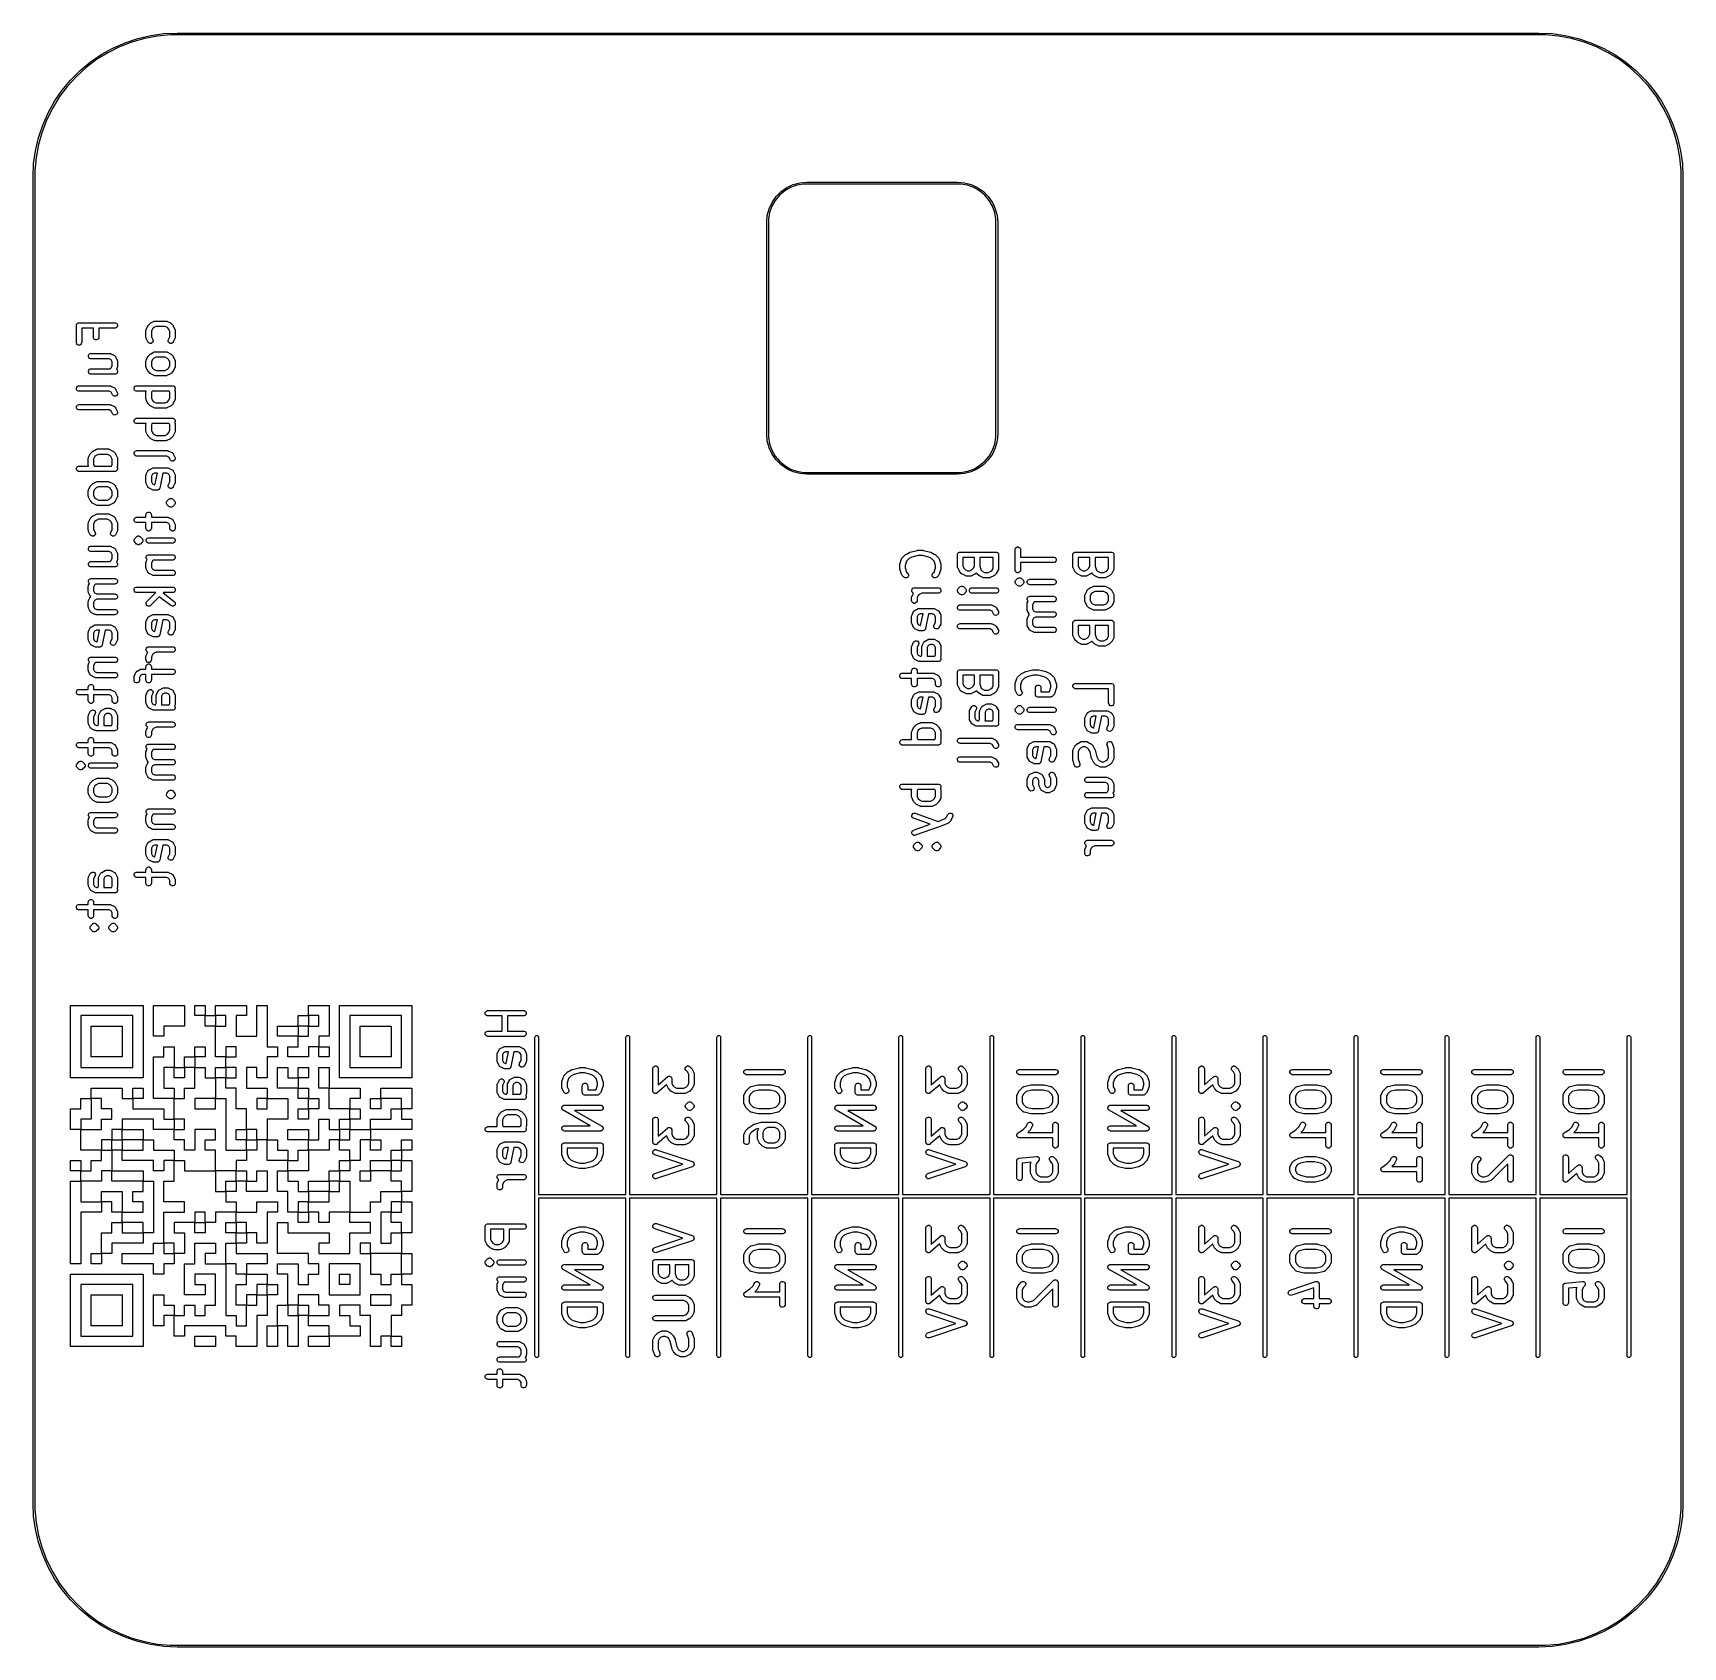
# Model space of a CAD drawing. Header units: inches. Extents: x 0.47 to 2.28, y -2.25 to -0.47.
import ezdxf

# ---------------------------------------------------------------- set-up
doc = ezdxf.new("R2010")
doc.units = ezdxf.units.IN
doc.header["$MEASUREMENT"] = 0
doc.layers.add('B.Silkscreen', color=31, linetype='CONTINUOUS', true_color=0xe8b2a7)

msp = doc.modelspace()

# ---------------------------------------------------------------- linework, layer by layer
at = {"layer": 'B.Silkscreen', "linetype": 'CONTINUOUS'}
for p, q in [((0.5465, -0.4952), (0.5593, -0.4881)), ((0.5666, -0.4866), (0.5537, -0.4931)), ((0.5593, -0.4881), (0.5727, -0.4822)), ((0.5801, -0.4814), (0.5666, -0.4866)), ((0.5727, -0.4822), (0.5866, -0.4775)), ((0.5941, -0.4774), (0.5801, -0.4814)), ((0.5866, -0.4775), (0.6008, -0.4742)), ((0.6083, -0.4748), (0.5941, -0.4774)), ((0.6008, -0.4742), (0.6153, -0.4721)), ((0.6227, -0.4734), (0.6083, -0.4748)), ((0.6153, -0.4721), (0.6299, -0.4715)), ((0.6299, -0.4734), (0.6227, -0.4734)), ((0.6299, -0.4715), (2.126, -0.4715)), ((2.126, -0.4734), (0.6299, -0.4734)), ((2.126, -0.4715), (2.1406, -0.4721)), ((2.1332, -0.4734), (2.126, -0.4734)), ((2.1476, -0.4748), (2.1332, -0.4734)), ((2.1406, -0.4721), (2.1551, -0.4742)), ((2.1619, -0.4774), (2.1476, -0.4748)), ((2.1551, -0.4742), (2.1694, -0.4775)), ((2.1758, -0.4814), (2.1619, -0.4774)), ((2.1694, -0.4775), (2.1832, -0.4822)), ((2.1893, -0.4866), (2.1758, -0.4814)), ((2.1832, -0.4822), (2.1966, -0.4881)), ((2.2022, -0.4931), (2.1893, -0.4866)), ((2.1966, -0.4881), (2.2094, -0.4952)), ((0.5232, -0.5128), (0.5344, -0.5035)), ((0.5414, -0.5007), (0.5298, -0.5094)), ((0.5344, -0.5035), (0.5465, -0.4952)), ((0.5537, -0.4931), (0.5414, -0.5007)), ((2.2145, -0.5007), (2.2022, -0.4931)), ((2.2094, -0.4952), (2.2215, -0.5035)), ((2.2261, -0.5094), (2.2145, -0.5007)), ((2.2215, -0.5035), (2.2327, -0.5128)), ((0.5035, -0.5344), (0.5128, -0.5232)), ((0.5191, -0.5191), (0.5094, -0.5298)), ((0.5128, -0.5232), (0.5232, -0.5128)), ((0.5298, -0.5094), (0.5191, -0.5191)), ((2.2368, -0.5191), (2.2261, -0.5094)), ((2.2327, -0.5128), (2.2431, -0.5232)), ((2.2465, -0.5298), (2.2368, -0.5191)), ((2.2431, -0.5232), (2.2524, -0.5344)), ((0.5007, -0.5414), (0.4931, -0.5537)), ((0.4952, -0.5465), (0.5035, -0.5344)), ((0.5094, -0.5298), (0.5007, -0.5414)), ((2.2552, -0.5414), (2.2465, -0.5298)), ((2.2524, -0.5344), (2.2607, -0.5465)), ((2.2628, -0.5537), (2.2552, -0.5414)), ((0.4822, -0.5727), (0.4881, -0.5593)), ((0.4931, -0.5537), (0.4866, -0.5666)), ((0.4881, -0.5593), (0.4952, -0.5465)), ((2.2607, -0.5465), (2.2678, -0.5593)), ((2.2693, -0.5666), (2.2628, -0.5537)), ((2.2678, -0.5593), (2.2737, -0.5727)), ((0.4814, -0.5801), (0.4774, -0.5941)), ((0.4775, -0.5866), (0.4822, -0.5727)), ((0.4866, -0.5666), (0.4814, -0.5801)), ((2.2745, -0.5801), (2.2693, -0.5666)), ((2.2737, -0.5727), (2.2784, -0.5866)), ((2.2785, -0.5941), (2.2745, -0.5801)), ((0.4742, -0.6008), (0.4775, -0.5866)), ((0.4774, -0.5941), (0.4748, -0.6083)), ((2.2784, -0.5866), (2.2818, -0.6008)), ((2.2811, -0.6083), (2.2785, -0.5941)), ((0.4715, -0.6299), (0.4721, -0.6153)), ((0.4721, -0.6153), (0.4742, -0.6008)), ((0.4748, -0.6083), (0.4734, -0.6227)), ((2.2825, -0.6227), (2.2811, -0.6083)), ((2.2818, -0.6008), (2.2838, -0.6153)), ((2.2838, -0.6153), (2.2844, -0.6299)), ((0.4715, -2.0866), (0.4715, -0.6299)), ((0.4734, -0.6227), (0.4734, -0.6299)), ((0.4734, -0.6299), (0.4734, -2.0866)), ((2.2825, -0.6299), (2.2825, -0.6227)), ((2.2825, -2.0866), (2.2825, -0.6299)), ((2.2844, -0.6299), (2.2844, -2.0866)), ((1.2835, -0.6576), (1.2879, -0.6513)), ((1.2918, -0.6497), (1.287, -0.6554)), ((1.2879, -0.6513), (1.2934, -0.6458)), ((1.2975, -0.645), (1.2918, -0.6497)), ((1.2934, -0.6458), (1.2997, -0.6414)), ((1.3039, -0.6413), (1.2975, -0.645)), ((1.2997, -0.6414), (1.3067, -0.6381)), ((1.3109, -0.6387), (1.3039, -0.6413)), ((1.3067, -0.6381), (1.3142, -0.6361)), ((1.3181, -0.6374), (1.3109, -0.6387)), ((1.3142, -0.6361), (1.3219, -0.6355)), ((1.3219, -0.6374), (1.3181, -0.6374)), ((1.3219, -0.6355), (1.4872, -0.6355)), ((1.4872, -0.6374), (1.3219, -0.6374)), ((1.4872, -0.6355), (1.4949, -0.6361)), ((1.4909, -0.6374), (1.4872, -0.6374)), ((1.4982, -0.6387), (1.4909, -0.6374)), ((1.4949, -0.6361), (1.5024, -0.6381)), ((1.5052, -0.6413), (1.4982, -0.6387)), ((1.5024, -0.6381), (1.5094, -0.6414)), ((1.5116, -0.645), (1.5052, -0.6413)), ((1.5094, -0.6414), (1.5157, -0.6458)), ((1.5172, -0.6497), (1.5116, -0.645)), ((1.5157, -0.6458), (1.5211, -0.6513)), ((1.522, -0.6554), (1.5172, -0.6497)), ((1.5211, -0.6513), (1.5256, -0.6576)), ((1.2782, -0.6721), (1.2802, -0.6646)), ((1.2808, -0.6688), (1.2795, -0.6761)), ((1.2802, -0.6646), (1.2835, -0.6576)), ((1.2833, -0.6618), (1.2808, -0.6688)), ((1.287, -0.6554), (1.2833, -0.6618)), ((1.5257, -0.6618), (1.522, -0.6554)), ((1.5256, -0.6576), (1.5288, -0.6646)), ((1.5282, -0.6688), (1.5257, -0.6618)), ((1.5295, -0.6761), (1.5282, -0.6688)), ((1.5288, -0.6646), (1.5308, -0.6721)), ((1.2776, -0.6798), (1.2782, -0.6721)), ((1.2776, -0.912), (1.2776, -0.6798)), ((1.2795, -0.6761), (1.2795, -0.6798)), ((1.2795, -0.6798), (1.2795, -0.912)), ((1.5295, -0.6798), (1.5295, -0.6761)), ((1.5295, -0.912), (1.5295, -0.6798)), ((1.5308, -0.6721), (1.5315, -0.6798)), ((1.5315, -0.6798), (1.5315, -0.912)), ((0.5191, -0.7922), (0.5196, -0.7911)), ((0.5191, -0.7928), (0.5191, -0.7922)), ((0.5191, -0.8115), (0.5191, -0.7928)), ((0.5196, -0.7911), (0.5204, -0.7903)), ((0.5204, -0.7903), (0.5215, -0.7899)), ((0.5215, -0.7899), (0.522, -0.7898)), ((0.522, -0.7898), (0.5614, -0.7898)), ((0.5378, -0.7957), (0.525, -0.7957)), ((0.525, -0.7957), (0.525, -0.8115)), ((0.5378, -0.8059), (0.5378, -0.7957)), ((0.5614, -0.7957), (0.5437, -0.7957)), ((0.5437, -0.7957), (0.5437, -0.8059)), ((0.5614, -0.7898), (0.562, -0.7899)), ((0.562, -0.7957), (0.5614, -0.7957)), ((0.562, -0.7899), (0.5631, -0.7903)), ((0.5631, -0.7952), (0.562, -0.7957)), ((0.5631, -0.7903), (0.5639, -0.7911)), ((0.5639, -0.7944), (0.5631, -0.7952)), ((0.5639, -0.7911), (0.5643, -0.7922)), ((0.5643, -0.7934), (0.5639, -0.7944)), ((0.5643, -0.7922), (0.5643, -0.7934)), ((0.5957, -0.7976), (0.5959, -0.7971)), ((0.5957, -0.7977), (0.5957, -0.7976)), ((0.5959, -0.7971), (0.5978, -0.7933)), ((0.5978, -0.7933), (0.5979, -0.7931)), ((0.5979, -0.7931), (0.598, -0.793)), ((0.598, -0.793), (0.598, -0.7929)), ((0.598, -0.7929), (0.5981, -0.7929)), ((0.5981, -0.7929), (0.5982, -0.7928)), ((0.5982, -0.7928), (0.5983, -0.7926)), ((0.5983, -0.7926), (0.6002, -0.7907)), ((0.6002, -0.7907), (0.6004, -0.7905)), ((0.6004, -0.7905), (0.6005, -0.7905)), ((0.6005, -0.7905), (0.6006, -0.7904)), ((0.6006, -0.7904), (0.6007, -0.7903)), ((0.6007, -0.7903), (0.601, -0.7901)), ((0.6007, -0.7903), (0.6007, -0.7903)), ((0.601, -0.7901), (0.6047, -0.7883)), ((0.6029, -0.7964), (0.6015, -0.7991)), ((0.604, -0.7952), (0.6029, -0.7964)), ((0.6067, -0.7939), (0.604, -0.7952)), ((0.6047, -0.7883), (0.6053, -0.7881)), ((0.6053, -0.7881), (0.6054, -0.7881)), ((0.6054, -0.7881), (0.6055, -0.788)), ((0.6055, -0.788), (0.606, -0.788)), ((0.606, -0.788), (0.6173, -0.788)), ((0.6166, -0.7939), (0.6067, -0.7939)), ((0.6193, -0.7952), (0.6166, -0.7939)), ((0.6173, -0.788), (0.6179, -0.788)), ((0.6179, -0.788), (0.618, -0.7881)), ((0.618, -0.7881), (0.6181, -0.7881)), ((0.6181, -0.7881), (0.6186, -0.7883)), ((0.6186, -0.7883), (0.6224, -0.7901)), ((0.6205, -0.7964), (0.6193, -0.7952)), ((0.6218, -0.7991), (0.6205, -0.7964)), ((0.6224, -0.7901), (0.6226, -0.7903)), ((0.6226, -0.7903), (0.6227, -0.7903)), ((0.6227, -0.7903), (0.6228, -0.7904)), ((0.6228, -0.7904), (0.6229, -0.7905)), ((0.6229, -0.7905), (0.6229, -0.7905)), ((0.6229, -0.7905), (0.6231, -0.7907)), ((0.6231, -0.7907), (0.625, -0.7926)), ((0.625, -0.7926), (0.6252, -0.7928)), ((0.6252, -0.7928), (0.6253, -0.7929)), ((0.6253, -0.7929), (0.6253, -0.7929)), ((0.6253, -0.7929), (0.6254, -0.793)), ((0.6254, -0.793), (0.6254, -0.7931)), ((0.6254, -0.7931), (0.6256, -0.7933)), ((0.6256, -0.7933), (0.6274, -0.7971)), ((0.6274, -0.7971), (0.6276, -0.7976)), ((0.6276, -0.7976), (0.6277, -0.7977)), ((0.5191, -0.8121), (0.5191, -0.8115)), ((0.5196, -0.8132), (0.5191, -0.8121)), ((0.5204, -0.814), (0.5196, -0.8132)), ((0.5215, -0.8144), (0.5204, -0.814)), ((0.5226, -0.8144), (0.5215, -0.8144)), ((0.5237, -0.814), (0.5226, -0.8144)), ((0.5245, -0.8132), (0.5237, -0.814)), ((0.5249, -0.8121), (0.5245, -0.8132)), ((0.525, -0.8115), (0.5249, -0.8121)), ((0.5379, -0.8065), (0.5378, -0.8059)), ((0.5383, -0.8076), (0.5379, -0.8065)), ((0.5391, -0.8084), (0.5383, -0.8076)), ((0.5402, -0.8088), (0.5391, -0.8084)), ((0.5414, -0.8088), (0.5402, -0.8088)), ((0.5424, -0.8084), (0.5414, -0.8088)), ((0.5432, -0.8076), (0.5424, -0.8084)), ((0.5437, -0.8065), (0.5432, -0.8076)), ((0.5437, -0.8059), (0.5437, -0.8065)), ((0.5956, -0.7984), (0.5957, -0.7978)), ((0.5956, -0.8059), (0.5956, -0.7984)), ((0.5957, -0.8065), (0.5956, -0.8059)), ((0.5957, -0.7978), (0.5957, -0.7977)), ((0.5957, -0.8066), (0.5957, -0.8065)), ((0.5957, -0.8067), (0.5957, -0.8066)), ((0.5959, -0.8072), (0.5957, -0.8067)), ((0.5978, -0.811), (0.5959, -0.8072)), ((0.5981, -0.8115), (0.5978, -0.811)), ((0.599, -0.8122), (0.5981, -0.8115)), ((0.6001, -0.8126), (0.599, -0.8122)), ((0.6012, -0.8125), (0.6001, -0.8126)), ((0.6022, -0.812), (0.6012, -0.8125)), ((0.6015, -0.7991), (0.6015, -0.8052)), ((0.6015, -0.8052), (0.6031, -0.8083)), ((0.603, -0.8111), (0.6022, -0.812)), ((0.6034, -0.81), (0.603, -0.8111)), ((0.6031, -0.8083), (0.6033, -0.8089)), ((0.6033, -0.8089), (0.6034, -0.81)), ((0.62, -0.81), (0.6201, -0.8089)), ((0.6204, -0.8111), (0.62, -0.81)), ((0.6201, -0.8089), (0.6203, -0.8083)), ((0.6203, -0.8083), (0.6218, -0.8052)), ((0.6211, -0.812), (0.6204, -0.8111)), ((0.6221, -0.8125), (0.6211, -0.812)), ((0.6218, -0.8052), (0.6218, -0.7991)), ((0.6233, -0.8126), (0.6221, -0.8125)), ((0.6244, -0.8122), (0.6233, -0.8126)), ((0.6253, -0.8115), (0.6244, -0.8122)), ((0.6256, -0.811), (0.6253, -0.8115)), ((0.6274, -0.8072), (0.6256, -0.811)), ((0.6276, -0.8067), (0.6274, -0.8072)), ((0.6277, -0.8066), (0.6276, -0.8067)), ((0.6277, -0.7977), (0.6277, -0.7978)), ((0.6277, -0.7978), (0.6277, -0.7984)), ((0.6277, -0.7984), (0.6277, -0.8059)), ((0.6277, -0.8059), (0.6277, -0.8065)), ((0.6277, -0.8065), (0.6277, -0.8066)), ((0.5323, -0.826), (0.5327, -0.8249)), ((0.5323, -0.8271), (0.5323, -0.826)), ((0.5327, -0.8282), (0.5323, -0.8271)), ((0.5327, -0.8249), (0.5335, -0.8241)), ((0.5335, -0.829), (0.5327, -0.8282)), ((0.5335, -0.8241), (0.5346, -0.8236)), ((0.5346, -0.8294), (0.5335, -0.829)), ((0.5346, -0.8236), (0.5352, -0.8236)), ((0.5352, -0.8295), (0.5346, -0.8294)), ((0.5352, -0.8236), (0.5558, -0.8236)), ((0.5551, -0.8295), (0.5352, -0.8295)), ((0.5573, -0.8306), (0.5551, -0.8295)), ((0.5558, -0.8236), (0.5564, -0.8236)), ((0.5564, -0.8236), (0.5565, -0.8237)), ((0.5565, -0.8237), (0.5566, -0.8237)), ((0.5566, -0.8237), (0.5571, -0.8239)), ((0.5571, -0.8239), (0.5609, -0.8258)), ((0.5585, -0.8329), (0.5573, -0.8306)), ((0.5585, -0.8371), (0.5585, -0.8329)), ((0.5609, -0.8258), (0.561, -0.8258)), ((0.561, -0.8258), (0.561, -0.8258)), ((0.561, -0.8258), (0.5611, -0.8259)), ((0.5611, -0.8259), (0.5613, -0.8261)), ((0.5613, -0.8261), (0.5616, -0.8264)), ((0.5616, -0.8264), (0.5619, -0.8266)), ((0.5619, -0.8266), (0.5621, -0.8269)), ((0.5621, -0.8269), (0.5621, -0.8269)), ((0.5621, -0.8269), (0.5621, -0.827)), ((0.5621, -0.827), (0.5622, -0.8271)), ((0.5622, -0.8271), (0.5641, -0.8308)), ((0.5641, -0.8308), (0.5643, -0.8314)), ((0.5643, -0.8314), (0.5643, -0.8315)), ((0.5643, -0.8315), (0.5643, -0.8316)), ((0.5643, -0.8316), (0.5644, -0.8322)), ((0.5644, -0.8322), (0.5644, -0.8378)), ((0.5956, -0.8322), (0.5957, -0.8316)), ((0.5956, -0.8378), (0.5956, -0.8322)), ((0.5957, -0.8314), (0.5959, -0.8308)), ((0.5957, -0.8315), (0.5957, -0.8314)), ((0.5957, -0.8316), (0.5957, -0.8315)), ((0.5959, -0.8308), (0.5978, -0.8271)), ((0.5978, -0.8271), (0.5979, -0.8268)), ((0.5979, -0.8268), (0.598, -0.8268)), ((0.598, -0.8267), (0.5981, -0.8266)), ((0.598, -0.8268), (0.598, -0.8267)), ((0.5981, -0.8266), (0.5982, -0.8265)), ((0.5982, -0.8265), (0.5983, -0.8263)), ((0.5983, -0.8263), (0.6002, -0.8244)), ((0.6002, -0.8244), (0.6004, -0.8243)), ((0.6004, -0.8243), (0.6005, -0.8242)), ((0.6005, -0.8242), (0.6006, -0.8241)), ((0.6006, -0.8241), (0.6007, -0.8241)), ((0.6007, -0.824), (0.601, -0.8239)), ((0.6007, -0.8241), (0.6007, -0.824)), ((0.601, -0.8239), (0.6047, -0.822)), ((0.6029, -0.8302), (0.6015, -0.8329)), ((0.6015, -0.8329), (0.6015, -0.8371)), ((0.604, -0.829), (0.6029, -0.8302)), ((0.6067, -0.8276), (0.604, -0.829)), ((0.6047, -0.822), (0.6053, -0.8218)), ((0.6053, -0.8218), (0.6054, -0.8218)), ((0.6054, -0.8218), (0.6055, -0.8218)), ((0.6055, -0.8218), (0.606, -0.8217)), ((0.606, -0.8217), (0.6173, -0.8217)), ((0.6166, -0.8276), (0.6067, -0.8276)), ((0.6193, -0.829), (0.6166, -0.8276)), ((0.6173, -0.8217), (0.6179, -0.8218)), ((0.6179, -0.8218), (0.618, -0.8218)), ((0.618, -0.8218), (0.6181, -0.8218)), ((0.6181, -0.8218), (0.6186, -0.822)), ((0.6186, -0.822), (0.6224, -0.8239)), ((0.6205, -0.8302), (0.6193, -0.829)), ((0.6218, -0.8329), (0.6205, -0.8302)), ((0.6218, -0.8371), (0.6218, -0.8329)), ((0.6224, -0.8239), (0.6226, -0.824)), ((0.6226, -0.824), (0.6227, -0.8241)), ((0.6227, -0.8241), (0.6228, -0.8241)), ((0.6228, -0.8241), (0.6229, -0.8242)), ((0.6229, -0.8242), (0.6229, -0.8243)), ((0.6229, -0.8243), (0.6231, -0.8244)), ((0.6231, -0.8244), (0.625, -0.8263)), ((0.625, -0.8263), (0.6252, -0.8265)), ((0.6252, -0.8265), (0.6253, -0.8266)), ((0.6253, -0.8266), (0.6253, -0.8267)), ((0.6253, -0.8267), (0.6254, -0.8268)), ((0.6254, -0.8268), (0.6254, -0.8268)), ((0.6254, -0.8268), (0.6256, -0.8271)), ((0.6256, -0.8271), (0.6274, -0.8308)), ((0.6274, -0.8308), (0.6276, -0.8314)), ((0.6276, -0.8314), (0.6277, -0.8315)), ((0.6277, -0.8315), (0.6277, -0.8316)), ((0.6277, -0.8316), (0.6277, -0.8322)), ((0.6277, -0.8322), (0.6277, -0.8378)), ((0.5323, -0.8428), (0.5327, -0.8418)), ((0.5323, -0.844), (0.5323, -0.8428)), ((0.5327, -0.845), (0.5323, -0.844)), ((0.5327, -0.8418), (0.5335, -0.841)), ((0.5335, -0.8459), (0.5327, -0.845)), ((0.5335, -0.841), (0.5346, -0.8405)), ((0.5346, -0.8463), (0.5335, -0.8459)), ((0.5346, -0.8405), (0.5352, -0.8405)), ((0.5352, -0.8464), (0.5346, -0.8463)), ((0.5352, -0.8405), (0.5564, -0.8405)), ((0.5614, -0.8464), (0.5352, -0.8464)), ((0.5564, -0.8405), (0.5571, -0.8398)), ((0.5571, -0.8398), (0.5585, -0.8371)), ((0.562, -0.8463), (0.5614, -0.8464)), ((0.5631, -0.8459), (0.562, -0.8463)), ((0.5641, -0.8391), (0.5631, -0.841)), ((0.5631, -0.841), (0.5639, -0.8418)), ((0.5639, -0.845), (0.5631, -0.8459)), ((0.5639, -0.8418), (0.5643, -0.8428)), ((0.5643, -0.844), (0.5639, -0.845)), ((0.5643, -0.8386), (0.5641, -0.8391)), ((0.5644, -0.8378), (0.5643, -0.8384)), ((0.5643, -0.8384), (0.5643, -0.8385)), ((0.5643, -0.8385), (0.5643, -0.8386)), ((0.5643, -0.8428), (0.5643, -0.844)), ((0.5957, -0.8384), (0.5956, -0.8378)), ((0.5957, -0.8385), (0.5957, -0.8384)), ((0.5957, -0.8386), (0.5957, -0.8385)), ((0.5959, -0.8391), (0.5957, -0.8386)), ((0.5978, -0.8429), (0.5959, -0.8391)), ((0.5979, -0.8431), (0.5978, -0.8429)), ((0.598, -0.8432), (0.5979, -0.8431)), ((0.598, -0.8433), (0.598, -0.8432)), ((0.5981, -0.8433), (0.598, -0.8433)), ((0.5982, -0.8434), (0.5981, -0.8433)), ((0.5983, -0.8436), (0.5982, -0.8434)), ((0.6002, -0.8455), (0.5983, -0.8436)), ((0.6004, -0.8457), (0.6002, -0.8455)), ((0.6005, -0.8457), (0.6004, -0.8457)), ((0.6006, -0.8458), (0.6005, -0.8457)), ((0.6007, -0.8459), (0.6006, -0.8458)), ((0.601, -0.846), (0.6007, -0.8459)), ((0.6007, -0.8459), (0.6007, -0.8459)), ((0.6047, -0.8479), (0.601, -0.846)), ((0.6015, -0.8371), (0.6029, -0.8398)), ((0.6029, -0.8398), (0.604, -0.841)), ((0.604, -0.841), (0.6067, -0.8423)), ((0.6053, -0.8481), (0.6047, -0.8479)), ((0.6054, -0.8481), (0.6053, -0.8481)), ((0.6055, -0.8482), (0.6054, -0.8481)), ((0.606, -0.8482), (0.6055, -0.8482)), ((0.6173, -0.8482), (0.606, -0.8482)), ((0.6067, -0.8423), (0.6166, -0.8423)), ((0.6166, -0.8423), (0.6193, -0.841)), ((0.6179, -0.8482), (0.6173, -0.8482)), ((0.618, -0.8481), (0.6179, -0.8482)), ((0.6181, -0.8481), (0.618, -0.8481)), ((0.6186, -0.8479), (0.6181, -0.8481)), ((0.6224, -0.846), (0.6186, -0.8479)), ((0.6193, -0.841), (0.6205, -0.8398)), ((0.6205, -0.8398), (0.6218, -0.8371)), ((0.6226, -0.8459), (0.6224, -0.846)), ((0.6227, -0.8459), (0.6226, -0.8459)), ((0.6228, -0.8458), (0.6227, -0.8459)), ((0.6229, -0.8457), (0.6228, -0.8458)), ((0.6231, -0.8455), (0.6229, -0.8457)), ((0.6229, -0.8457), (0.6229, -0.8457)), ((0.625, -0.8436), (0.6231, -0.8455)), ((0.6252, -0.8434), (0.625, -0.8436)), ((0.6253, -0.8433), (0.6252, -0.8434)), ((0.6254, -0.8432), (0.6253, -0.8433)), ((0.6253, -0.8433), (0.6253, -0.8433)), ((0.6256, -0.8429), (0.6254, -0.8431)), ((0.6254, -0.8431), (0.6254, -0.8432)), ((0.6274, -0.8391), (0.6256, -0.8429)), ((0.6276, -0.8386), (0.6274, -0.8391)), ((0.6277, -0.8385), (0.6276, -0.8386)), ((0.6277, -0.8378), (0.6277, -0.8384)), ((0.6277, -0.8384), (0.6277, -0.8385)), ((0.5191, -0.8616), (0.5196, -0.8605)), ((0.5191, -0.8627), (0.5191, -0.8616)), ((0.5196, -0.8638), (0.5191, -0.8627)), ((0.5196, -0.8605), (0.5204, -0.8597)), ((0.5204, -0.8646), (0.5196, -0.8638)), ((0.5204, -0.8597), (0.5215, -0.8593)), ((0.5215, -0.865), (0.5204, -0.8646)), ((0.5215, -0.8593), (0.522, -0.8592)), ((0.522, -0.8651), (0.5215, -0.865)), ((0.522, -0.8592), (0.5558, -0.8592)), ((0.5551, -0.8651), (0.522, -0.8651)), ((0.5573, -0.8662), (0.5551, -0.8651)), ((0.5558, -0.8592), (0.5564, -0.8593)), ((0.5564, -0.8593), (0.5565, -0.8593)), ((0.5565, -0.8593), (0.5566, -0.8593)), ((0.5566, -0.8593), (0.5571, -0.8595)), ((0.5571, -0.8595), (0.5609, -0.8614)), ((0.5588, -0.8691), (0.5573, -0.8662)), ((0.5591, -0.8696), (0.5588, -0.8691)), ((0.56, -0.8703), (0.5591, -0.8696)), ((0.5609, -0.8614), (0.561, -0.8614)), ((0.561, -0.8614), (0.561, -0.8615)), ((0.561, -0.8615), (0.5611, -0.8615)), ((0.5611, -0.8615), (0.5613, -0.8617)), ((0.5613, -0.8617), (0.5616, -0.862)), ((0.5616, -0.862), (0.5619, -0.8622)), ((0.5619, -0.8622), (0.5621, -0.8625)), ((0.5621, -0.8625), (0.5621, -0.8626)), ((0.5621, -0.8626), (0.5621, -0.8626)), ((0.5621, -0.8626), (0.5622, -0.8627)), ((0.5622, -0.8627), (0.5641, -0.8665)), ((0.5632, -0.8701), (0.5622, -0.8706)), ((0.564, -0.8692), (0.5632, -0.8701)), ((0.5643, -0.8681), (0.564, -0.8692)), ((0.5641, -0.8665), (0.5643, -0.867)), ((0.5643, -0.867), (0.5643, -0.8681)), ((0.5825, -0.8616), (0.583, -0.8605)), ((0.5825, -0.8627), (0.5825, -0.8616)), ((0.583, -0.8638), (0.5825, -0.8627)), ((0.583, -0.8605), (0.5838, -0.8597)), ((0.5838, -0.8646), (0.583, -0.8638)), ((0.5838, -0.8597), (0.5848, -0.8593)), ((0.5848, -0.865), (0.5838, -0.8646)), ((0.5848, -0.8593), (0.5854, -0.8592)), ((0.5854, -0.8651), (0.5848, -0.865)), ((0.5854, -0.8592), (0.6248, -0.8592)), ((0.5957, -0.8651), (0.5854, -0.8651)), ((0.5956, -0.8659), (0.5957, -0.8653)), ((0.5956, -0.8734), (0.5956, -0.8659)), ((0.5957, -0.8652), (0.5957, -0.8651)), ((0.5957, -0.8651), (0.5957, -0.8651)), ((0.5957, -0.8653), (0.5957, -0.8652)), ((0.6022, -0.8651), (0.6015, -0.8666)), ((0.6015, -0.8666), (0.6015, -0.8727)), ((0.6211, -0.8651), (0.6022, -0.8651)), ((0.6218, -0.8666), (0.6211, -0.8651)), ((0.6218, -0.8727), (0.6218, -0.8666)), ((0.6248, -0.8592), (0.6254, -0.8593)), ((0.6254, -0.8593), (0.6264, -0.8597)), ((0.6264, -0.8597), (0.6273, -0.8605)), ((0.6273, -0.8638), (0.6271, -0.8639)), ((0.6271, -0.8639), (0.6274, -0.8646)), ((0.6273, -0.8605), (0.6277, -0.8616)), ((0.6277, -0.8627), (0.6273, -0.8638)), ((0.6274, -0.8646), (0.6276, -0.8651)), ((0.6276, -0.8651), (0.6277, -0.8652)), ((0.6277, -0.8616), (0.6277, -0.8627)), ((0.6277, -0.8652), (0.6277, -0.8653)), ((0.6277, -0.8653), (0.6277, -0.8659)), ((0.6277, -0.8659), (0.6277, -0.8734)), ((0.5191, -0.8822), (0.5196, -0.8811)), ((0.5191, -0.8834), (0.5191, -0.8822)), ((0.5196, -0.8844), (0.5191, -0.8834)), ((0.5196, -0.8811), (0.5204, -0.8803)), ((0.5204, -0.8852), (0.5196, -0.8844)), ((0.5204, -0.8803), (0.5215, -0.8799)), ((0.5215, -0.8857), (0.5204, -0.8852)), ((0.5215, -0.8799), (0.522, -0.8798)), ((0.522, -0.8857), (0.5215, -0.8857)), ((0.522, -0.8798), (0.5558, -0.8798)), ((0.5551, -0.8857), (0.522, -0.8857)), ((0.5573, -0.8869), (0.5551, -0.8857)), ((0.5558, -0.8798), (0.5564, -0.8799)), ((0.5564, -0.8799), (0.5565, -0.8799)), ((0.5565, -0.8799), (0.5566, -0.8799)), ((0.5566, -0.8799), (0.5571, -0.8801)), ((0.5571, -0.8801), (0.5609, -0.882)), ((0.5588, -0.8897), (0.5573, -0.8869)), ((0.561, -0.8707), (0.56, -0.8703)), ((0.5609, -0.882), (0.561, -0.8821)), ((0.5622, -0.8706), (0.561, -0.8707)), ((0.561, -0.8821), (0.561, -0.8821)), ((0.561, -0.8821), (0.5611, -0.8821)), ((0.5611, -0.8821), (0.5613, -0.8823)), ((0.5613, -0.8823), (0.5616, -0.8826)), ((0.5616, -0.8826), (0.5619, -0.8828)), ((0.5619, -0.8828), (0.5621, -0.8831)), ((0.5621, -0.8831), (0.5621, -0.8832)), ((0.5621, -0.8832), (0.5621, -0.8832)), ((0.5621, -0.8832), (0.5622, -0.8833)), ((0.5622, -0.8833), (0.5641, -0.8871)), ((0.5641, -0.8871), (0.5643, -0.8876)), ((0.5643, -0.8876), (0.5643, -0.8888)), ((0.5957, -0.874), (0.5956, -0.8734)), ((0.5957, -0.8741), (0.5957, -0.874)), ((0.5957, -0.8742), (0.5957, -0.8741)), ((0.5959, -0.8747), (0.5957, -0.8742)), ((0.5978, -0.8785), (0.5959, -0.8747)), ((0.5979, -0.8787), (0.5978, -0.8785)), ((0.598, -0.8788), (0.5979, -0.8787)), ((0.598, -0.8789), (0.598, -0.8788)), ((0.5981, -0.879), (0.598, -0.8789)), ((0.5982, -0.879), (0.5981, -0.879)), ((0.5983, -0.8792), (0.5982, -0.879)), ((0.6002, -0.8811), (0.5983, -0.8792)), ((0.6004, -0.8813), (0.6002, -0.8811)), ((0.6005, -0.8814), (0.6004, -0.8813)), ((0.6006, -0.8814), (0.6005, -0.8814)), ((0.6007, -0.8815), (0.6006, -0.8814)), ((0.601, -0.8817), (0.6007, -0.8815)), ((0.6007, -0.8815), (0.6007, -0.8815)), ((0.6047, -0.8835), (0.601, -0.8817)), ((0.6015, -0.8727), (0.6029, -0.8754)), ((0.6029, -0.8754), (0.604, -0.8766)), ((0.604, -0.8766), (0.6067, -0.8779)), ((0.6053, -0.8837), (0.6047, -0.8835)), ((0.6054, -0.8838), (0.6053, -0.8837)), ((0.6055, -0.8838), (0.6054, -0.8838)), ((0.606, -0.8839), (0.6055, -0.8838)), ((0.6173, -0.8839), (0.606, -0.8839)), ((0.6067, -0.8779), (0.6166, -0.8779)), ((0.6166, -0.8779), (0.6193, -0.8766)), ((0.6179, -0.8838), (0.6173, -0.8839)), ((0.618, -0.8838), (0.6179, -0.8838)), ((0.6181, -0.8837), (0.618, -0.8838)), ((0.6186, -0.8835), (0.6181, -0.8837)), ((0.6224, -0.8817), (0.6186, -0.8835)), ((0.6193, -0.8766), (0.6205, -0.8754)), ((0.6205, -0.8754), (0.6218, -0.8727)), ((0.6226, -0.8815), (0.6224, -0.8817)), ((0.6227, -0.8815), (0.6226, -0.8815)), ((0.6228, -0.8814), (0.6227, -0.8815)), ((0.6229, -0.8814), (0.6228, -0.8814)), ((0.6231, -0.8811), (0.6229, -0.8813)), ((0.6229, -0.8813), (0.6229, -0.8814)), ((0.625, -0.8792), (0.6231, -0.8811)), ((0.6252, -0.879), (0.625, -0.8792)), ((0.6253, -0.879), (0.6252, -0.879)), ((0.6254, -0.8788), (0.6253, -0.8789)), ((0.6253, -0.8789), (0.6253, -0.879)), ((0.6256, -0.8785), (0.6254, -0.8787)), ((0.6254, -0.8787), (0.6254, -0.8788)), ((0.6274, -0.8747), (0.6256, -0.8785)), ((0.6276, -0.8742), (0.6274, -0.8747)), ((0.6277, -0.8741), (0.6276, -0.8742)), ((0.6277, -0.8734), (0.6277, -0.874)), ((0.6277, -0.874), (0.6277, -0.8741)), ((0.5591, -0.8902), (0.5588, -0.8897)), ((0.56, -0.891), (0.5591, -0.8902)), ((0.561, -0.8913), (0.56, -0.891)), ((0.5622, -0.8912), (0.561, -0.8913)), ((0.5632, -0.8907), (0.5622, -0.8912)), ((0.564, -0.8899), (0.5632, -0.8907)), ((0.5643, -0.8888), (0.564, -0.8899)), ((0.5825, -0.8972), (0.583, -0.8961)), ((0.5825, -0.8983), (0.5825, -0.8972)), ((0.583, -0.8994), (0.5825, -0.8983)), ((0.583, -0.8961), (0.5838, -0.8953)), ((0.5838, -0.9002), (0.583, -0.8994)), ((0.5838, -0.8953), (0.5848, -0.8949)), ((0.5848, -0.9007), (0.5838, -0.9002)), ((0.5848, -0.8949), (0.5854, -0.8948)), ((0.5854, -0.9007), (0.5848, -0.9007)), ((0.5854, -0.8948), (0.6248, -0.8948)), ((0.5957, -0.9007), (0.5854, -0.9007)), ((0.5956, -0.9015), (0.5957, -0.9009)), ((0.5956, -0.909), (0.5956, -0.9015)), ((0.5957, -0.9008), (0.5957, -0.9007)), ((0.5957, -0.9007), (0.5957, -0.9007)), ((0.5957, -0.9009), (0.5957, -0.9008)), ((0.6022, -0.9007), (0.6015, -0.9022)), ((0.6015, -0.9022), (0.6015, -0.9083)), ((0.6211, -0.9007), (0.6022, -0.9007)), ((0.6218, -0.9022), (0.6211, -0.9007)), ((0.6218, -0.9083), (0.6218, -0.9022)), ((0.6248, -0.8948), (0.6254, -0.8949)), ((0.6254, -0.8949), (0.6264, -0.8953)), ((0.6264, -0.8953), (0.6273, -0.8961)), ((0.6273, -0.8994), (0.6271, -0.8996)), ((0.6271, -0.8996), (0.6274, -0.9002)), ((0.6273, -0.8961), (0.6277, -0.8972)), ((0.6277, -0.8983), (0.6273, -0.8994)), ((0.6274, -0.9002), (0.6276, -0.9007)), ((0.6276, -0.9007), (0.6277, -0.9008)), ((0.6277, -0.8972), (0.6277, -0.8983)), ((0.6277, -0.9008), (0.6277, -0.9009)), ((0.6277, -0.9009), (0.6277, -0.9015)), ((0.6277, -0.9015), (0.6277, -0.909)), ((0.5957, -0.9096), (0.5956, -0.909)), ((0.5957, -0.9097), (0.5957, -0.9096)), ((0.5957, -0.9098), (0.5957, -0.9097)), ((0.5959, -0.9103), (0.5957, -0.9098)), ((0.5978, -0.9141), (0.5959, -0.9103)), ((0.5979, -0.9143), (0.5978, -0.9141)), ((0.598, -0.9144), (0.5979, -0.9143)), ((0.598, -0.9145), (0.598, -0.9144)), ((0.5981, -0.9146), (0.598, -0.9145)), ((0.5982, -0.9146), (0.5981, -0.9146)), ((0.5983, -0.9149), (0.5982, -0.9146)), ((0.6002, -0.9167), (0.5983, -0.9149)), ((0.6004, -0.9169), (0.6002, -0.9167)), ((0.6005, -0.917), (0.6004, -0.9169)), ((0.6006, -0.917), (0.6005, -0.917)), ((0.6007, -0.9171), (0.6006, -0.917)), ((0.601, -0.9173), (0.6007, -0.9171)), ((0.6007, -0.9171), (0.6007, -0.9171)), ((0.6047, -0.9192), (0.601, -0.9173)), ((0.6015, -0.9083), (0.6029, -0.911)), ((0.6029, -0.911), (0.604, -0.9122)), ((0.604, -0.9122), (0.6067, -0.9136)), ((0.6053, -0.9194), (0.6047, -0.9192)), ((0.6054, -0.9194), (0.6053, -0.9194)), ((0.6055, -0.9194), (0.6054, -0.9194)), ((0.606, -0.9195), (0.6055, -0.9194)), ((0.6173, -0.9195), (0.606, -0.9195)), ((0.6067, -0.9136), (0.6166, -0.9136)), ((0.6166, -0.9136), (0.6193, -0.9122)), ((0.6179, -0.9194), (0.6173, -0.9195)), ((0.618, -0.9194), (0.6179, -0.9194)), ((0.6181, -0.9194), (0.618, -0.9194)), ((0.6186, -0.9192), (0.6181, -0.9194)), ((0.6224, -0.9173), (0.6186, -0.9192)), ((0.6193, -0.9122), (0.6205, -0.911)), ((0.6205, -0.911), (0.6218, -0.9083)), ((0.6226, -0.9171), (0.6224, -0.9173)), ((0.6227, -0.9171), (0.6226, -0.9171)), ((0.6228, -0.917), (0.6227, -0.9171)), ((0.6229, -0.917), (0.6228, -0.917)), ((0.6231, -0.9167), (0.6229, -0.9169)), ((0.6229, -0.9169), (0.6229, -0.917)), ((0.625, -0.9149), (0.6231, -0.9167)), ((0.6252, -0.9146), (0.625, -0.9149)), ((0.6253, -0.9146), (0.6252, -0.9146)), ((0.6254, -0.9144), (0.6253, -0.9145)), ((0.6253, -0.9145), (0.6253, -0.9146)), ((0.6256, -0.9141), (0.6254, -0.9143)), ((0.6254, -0.9143), (0.6254, -0.9144)), ((0.6274, -0.9103), (0.6256, -0.9141)), ((0.6276, -0.9098), (0.6274, -0.9103)), ((0.6277, -0.9097), (0.6276, -0.9098)), ((0.6277, -0.909), (0.6277, -0.9096)), ((0.6277, -0.9096), (0.6277, -0.9097)), ((1.2782, -0.9197), (1.2776, -0.912)), ((1.2802, -0.9272), (1.2782, -0.9197)), ((1.2795, -0.912), (1.2795, -0.9157)), ((1.2795, -0.9157), (1.2808, -0.923)), ((1.2808, -0.923), (1.2833, -0.93)), ((1.5257, -0.93), (1.5282, -0.923)), ((1.5282, -0.923), (1.5295, -0.9157)), ((1.5308, -0.9197), (1.5288, -0.9272)), ((1.5295, -0.9157), (1.5295, -0.912)), ((1.5315, -0.912), (1.5308, -0.9197)), ((0.5322, -0.939), (0.5323, -0.9384)), ((0.5322, -0.9465), (0.5322, -0.939)), ((0.5323, -0.9382), (0.5325, -0.9377)), ((0.5323, -0.9383), (0.5323, -0.9382)), ((0.5323, -0.9384), (0.5323, -0.9383)), ((0.5325, -0.9377), (0.5344, -0.9339)), ((0.5344, -0.9339), (0.5346, -0.9337)), ((0.5346, -0.9336), (0.5347, -0.9335)), ((0.5346, -0.9337), (0.5346, -0.9336)), ((0.5347, -0.9335), (0.5348, -0.9334)), ((0.5347, -0.9335), (0.5347, -0.9335)), ((0.5348, -0.9334), (0.535, -0.9332)), ((0.535, -0.9332), (0.5368, -0.9313)), ((0.5368, -0.9313), (0.5371, -0.9311)), ((0.5371, -0.9311), (0.5372, -0.931)), ((0.5371, -0.9311), (0.5371, -0.9311)), ((0.5372, -0.931), (0.5373, -0.9309)), ((0.5373, -0.9309), (0.5376, -0.9308)), ((0.5373, -0.9309), (0.5373, -0.9309)), ((0.5376, -0.9308), (0.5413, -0.9289)), ((0.5395, -0.937), (0.5381, -0.9397)), ((0.5381, -0.9397), (0.5381, -0.9458)), ((0.5407, -0.9358), (0.5395, -0.937)), ((0.5434, -0.9345), (0.5407, -0.9358)), ((0.5413, -0.9289), (0.5419, -0.9287)), ((0.5419, -0.9287), (0.542, -0.9287)), ((0.542, -0.9287), (0.5421, -0.9286)), ((0.5421, -0.9286), (0.5427, -0.9286)), ((0.5427, -0.9286), (0.5539, -0.9286)), ((0.5532, -0.9345), (0.5434, -0.9345)), ((0.5559, -0.9358), (0.5532, -0.9345)), ((0.5539, -0.9286), (0.5545, -0.9286)), ((0.5545, -0.9286), (0.5546, -0.9287)), ((0.5546, -0.9287), (0.5547, -0.9287)), ((0.5547, -0.9287), (0.5552, -0.9289)), ((0.5552, -0.9289), (0.559, -0.9308)), ((0.5571, -0.937), (0.5559, -0.9358)), ((0.5585, -0.9397), (0.5571, -0.937)), ((0.5585, -0.9458), (0.5585, -0.9397)), ((0.559, -0.9308), (0.5592, -0.9309)), ((0.5592, -0.9309), (0.5593, -0.9309)), ((0.5593, -0.9309), (0.5594, -0.931)), ((0.5594, -0.931), (0.5595, -0.9311)), ((0.5595, -0.9311), (0.5595, -0.9311)), ((0.5595, -0.9311), (0.5598, -0.9313)), ((0.5598, -0.9313), (0.5616, -0.9332)), ((0.5616, -0.9332), (0.5618, -0.9334)), ((0.5618, -0.9334), (0.5619, -0.9335)), ((0.5619, -0.9335), (0.5619, -0.9335)), ((0.5619, -0.9335), (0.562, -0.9336)), ((0.562, -0.9336), (0.562, -0.9337)), ((0.562, -0.9337), (0.5622, -0.9339)), ((0.5622, -0.9339), (0.5641, -0.9377)), ((0.5641, -0.9377), (0.5643, -0.9382)), ((0.5643, -0.9382), (0.5643, -0.9383)), ((0.5643, -0.9383), (0.5643, -0.9384)), ((0.5643, -0.9384), (0.5644, -0.939)), ((0.5644, -0.939), (0.5644, -0.9465)), ((0.5825, -0.9328), (0.583, -0.9318)), ((0.5825, -0.934), (0.5825, -0.9328)), ((0.583, -0.935), (0.5825, -0.934)), ((0.583, -0.9318), (0.5838, -0.9309)), ((0.5838, -0.9358), (0.583, -0.935)), ((0.5838, -0.9309), (0.5848, -0.9305)), ((0.5848, -0.9363), (0.5838, -0.9358)), ((0.5848, -0.9305), (0.5854, -0.9304)), ((0.5854, -0.9363), (0.5848, -0.9363)), ((0.5854, -0.9304), (0.6192, -0.9304)), ((0.6185, -0.9363), (0.5854, -0.9363)), ((0.6207, -0.9375), (0.6185, -0.9363)), ((0.6192, -0.9304), (0.6197, -0.9305)), ((0.6197, -0.9305), (0.6198, -0.9305)), ((0.6198, -0.9305), (0.62, -0.9305)), ((0.62, -0.9305), (0.6205, -0.9308)), ((0.6205, -0.9308), (0.6242, -0.9326)), ((0.6222, -0.9403), (0.6207, -0.9375)), ((0.6225, -0.9408), (0.6222, -0.9403)), ((0.6233, -0.9416), (0.6225, -0.9408)), ((0.6244, -0.9419), (0.6233, -0.9416)), ((0.6242, -0.9326), (0.6243, -0.9327)), ((0.6243, -0.9327), (0.6244, -0.9327)), ((0.6244, -0.9327), (0.6244, -0.9328)), ((0.6244, -0.9328), (0.6247, -0.9329)), ((0.6256, -0.9419), (0.6244, -0.9419)), ((0.6247, -0.9329), (0.625, -0.9332)), ((0.625, -0.9332), (0.6253, -0.9335)), ((0.6253, -0.9335), (0.6254, -0.9337)), ((0.6254, -0.9337), (0.6255, -0.9338)), ((0.6255, -0.9338), (0.6255, -0.9339)), ((0.6255, -0.9339), (0.6256, -0.9339)), ((0.6256, -0.9339), (0.6274, -0.9377)), ((0.6266, -0.9414), (0.6256, -0.9419)), ((0.6274, -0.9405), (0.6266, -0.9414)), ((0.6274, -0.9377), (0.6276, -0.9382)), ((0.6277, -0.9394), (0.6274, -0.9405)), ((0.6276, -0.9382), (0.6277, -0.9394)), ((1.2835, -0.9342), (1.2802, -0.9272)), ((1.2833, -0.93), (1.287, -0.9364)), ((1.2879, -0.9405), (1.2835, -0.9342)), ((1.287, -0.9364), (1.2918, -0.9421)), ((1.2934, -0.946), (1.2879, -0.9405)), ((1.2918, -0.9421), (1.2975, -0.9468)), ((1.5116, -0.9468), (1.5172, -0.9421)), ((1.5211, -0.9405), (1.5157, -0.946)), ((1.5172, -0.9421), (1.522, -0.9364)), ((1.5256, -0.9342), (1.5211, -0.9405)), ((1.522, -0.9364), (1.5257, -0.93)), ((1.5288, -0.9272), (1.5256, -0.9342)), ((0.5191, -0.9497), (0.5196, -0.9486)), ((0.5191, -0.9508), (0.5191, -0.9497)), ((0.5196, -0.9519), (0.5191, -0.9508)), ((0.5196, -0.9486), (0.5204, -0.9478)), ((0.5204, -0.9527), (0.5196, -0.9519)), ((0.5204, -0.9478), (0.5215, -0.9474)), ((0.5215, -0.9532), (0.5204, -0.9527)), ((0.5215, -0.9474), (0.522, -0.9473)), ((0.522, -0.9532), (0.5215, -0.9532)), ((0.522, -0.9473), (0.5323, -0.9473)), ((0.5614, -0.9532), (0.522, -0.9532)), ((0.5323, -0.9471), (0.5322, -0.9465)), ((0.5323, -0.9472), (0.5323, -0.9471)), ((0.5323, -0.9473), (0.5323, -0.9472)), ((0.5323, -0.9473), (0.5323, -0.9473)), ((0.5381, -0.9458), (0.5389, -0.9473)), ((0.5389, -0.9473), (0.5577, -0.9473)), ((0.5577, -0.9473), (0.5585, -0.9458)), ((0.562, -0.9532), (0.5614, -0.9532)), ((0.5631, -0.9527), (0.562, -0.9532)), ((0.5639, -0.9519), (0.5631, -0.9527)), ((0.5641, -0.9478), (0.5637, -0.9485)), ((0.5637, -0.9485), (0.5639, -0.9486)), ((0.5639, -0.9486), (0.5643, -0.9497)), ((0.5643, -0.9508), (0.5639, -0.9519)), ((0.5643, -0.9473), (0.5641, -0.9478)), ((0.5644, -0.9465), (0.5643, -0.9471)), ((0.5643, -0.9471), (0.5643, -0.9472)), ((0.5643, -0.9472), (0.5643, -0.9473)), ((0.5643, -0.9497), (0.5643, -0.9508)), ((0.5956, -0.9578), (0.5957, -0.9572)), ((0.5956, -0.9653), (0.5956, -0.9578)), ((0.5957, -0.957), (0.5959, -0.9564)), ((0.5957, -0.9571), (0.5957, -0.957)), ((0.5957, -0.9572), (0.5957, -0.9571)), ((0.5959, -0.9564), (0.5978, -0.9527)), ((0.5978, -0.9527), (0.5978, -0.9526)), ((0.5978, -0.9526), (0.5979, -0.9526)), ((0.5979, -0.9525), (0.5981, -0.9522)), ((0.5979, -0.9526), (0.5979, -0.9525)), ((0.5981, -0.9522), (0.5984, -0.952)), ((0.5984, -0.952), (0.5986, -0.9517)), ((0.5986, -0.9517), (0.5989, -0.9515)), ((0.5989, -0.9515), (0.599, -0.9515)), ((0.599, -0.9515), (0.599, -0.9514)), ((0.599, -0.9514), (0.5991, -0.9514)), ((0.5991, -0.9514), (0.6029, -0.9495)), ((0.6026, -0.9562), (0.6015, -0.9585)), ((0.6015, -0.9585), (0.6015, -0.9646)), ((0.6049, -0.9551), (0.6026, -0.9562)), ((0.6029, -0.9495), (0.6034, -0.9493)), ((0.6034, -0.9493), (0.6035, -0.9493)), ((0.6035, -0.9493), (0.6036, -0.9492)), ((0.6036, -0.9492), (0.6042, -0.9492)), ((0.6042, -0.9492), (0.6192, -0.9492)), ((0.6081, -0.9551), (0.6049, -0.9551)), ((0.6055, -0.9679), (0.6081, -0.9551)), ((0.6141, -0.9551), (0.6108, -0.9715)), ((0.6185, -0.9551), (0.6141, -0.9551)), ((0.6207, -0.9562), (0.6185, -0.9551)), ((0.6192, -0.9492), (0.6197, -0.9492)), ((0.6197, -0.9492), (0.6198, -0.9493)), ((0.6198, -0.9493), (0.62, -0.9493)), ((0.62, -0.9493), (0.6205, -0.9495)), ((0.6205, -0.9495), (0.6242, -0.9514)), ((0.6218, -0.9585), (0.6207, -0.9562)), ((0.6218, -0.9646), (0.6218, -0.9585)), ((0.6242, -0.9514), (0.6243, -0.9514)), ((0.6243, -0.9514), (0.6244, -0.9515)), ((0.6244, -0.9515), (0.6244, -0.9515)), ((0.6244, -0.9515), (0.6247, -0.9517)), ((0.6247, -0.9517), (0.625, -0.952)), ((0.625, -0.952), (0.6253, -0.9522)), ((0.6253, -0.9522), (0.6254, -0.9525)), ((0.6254, -0.9525), (0.6255, -0.9526)), ((0.6255, -0.9526), (0.6255, -0.9526)), ((0.6255, -0.9526), (0.6256, -0.9527)), ((0.6256, -0.9527), (0.6274, -0.9564)), ((0.6274, -0.9564), (0.6276, -0.957)), ((0.6276, -0.957), (0.6277, -0.9571)), ((0.6277, -0.9571), (0.6277, -0.9572)), ((0.6277, -0.9572), (0.6277, -0.9578)), ((0.6277, -0.9578), (0.6277, -0.9653)), ((1.2997, -0.9504), (1.2934, -0.946)), ((1.2975, -0.9468), (1.3039, -0.9506)), ((1.3067, -0.9537), (1.2997, -0.9504)), ((1.3039, -0.9506), (1.3109, -0.9531)), ((1.3142, -0.9557), (1.3067, -0.9537)), ((1.3109, -0.9531), (1.3181, -0.9544)), ((1.3219, -0.9563), (1.3142, -0.9557)), ((1.3181, -0.9544), (1.3219, -0.9544)), ((1.3219, -0.9544), (1.4872, -0.9544)), ((1.4872, -0.9563), (1.3219, -0.9563)), ((1.4872, -0.9544), (1.4909, -0.9544)), ((1.4949, -0.9557), (1.4872, -0.9563)), ((1.4909, -0.9544), (1.4982, -0.9531)), ((1.5024, -0.9537), (1.4949, -0.9557)), ((1.4982, -0.9531), (1.5052, -0.9506)), ((1.5094, -0.9504), (1.5024, -0.9537)), ((1.5052, -0.9506), (1.5116, -0.9468)), ((1.5157, -0.946), (1.5094, -0.9504)), ((0.5322, -0.9746), (0.5323, -0.9741)), ((0.5322, -0.9803), (0.5322, -0.9746)), ((0.5323, -0.9739), (0.5325, -0.9733)), ((0.5323, -0.974), (0.5323, -0.9739)), ((0.5323, -0.9741), (0.5323, -0.974)), ((0.5325, -0.9733), (0.5344, -0.9696)), ((0.5344, -0.9696), (0.5346, -0.9693)), ((0.5346, -0.9693), (0.5346, -0.9692)), ((0.5346, -0.9692), (0.5347, -0.9692)), ((0.5347, -0.9691), (0.5348, -0.969)), ((0.5347, -0.9692), (0.5347, -0.9691)), ((0.5348, -0.969), (0.535, -0.9688)), ((0.535, -0.9688), (0.5368, -0.9669)), ((0.5368, -0.9669), (0.5371, -0.9667)), ((0.5371, -0.9667), (0.5372, -0.9666)), ((0.5371, -0.9667), (0.5371, -0.9667)), ((0.5372, -0.9666), (0.5373, -0.9666)), ((0.5373, -0.9665), (0.5376, -0.9664)), ((0.5373, -0.9666), (0.5373, -0.9665)), ((0.5376, -0.9664), (0.5413, -0.9645)), ((0.5395, -0.9726), (0.5381, -0.9753)), ((0.5381, -0.9753), (0.5381, -0.9796)), ((0.5407, -0.9714), (0.5395, -0.9726)), ((0.5434, -0.9701), (0.5407, -0.9714)), ((0.5413, -0.9645), (0.5419, -0.9643)), ((0.5419, -0.9643), (0.542, -0.9643)), ((0.542, -0.9643), (0.5421, -0.9642)), ((0.5421, -0.9642), (0.5427, -0.9642)), ((0.5427, -0.9642), (0.5539, -0.9642)), ((0.5532, -0.9701), (0.5434, -0.9701)), ((0.5559, -0.9714), (0.5532, -0.9701)), ((0.5539, -0.9642), (0.5545, -0.9642)), ((0.5545, -0.9642), (0.5546, -0.9643)), ((0.5546, -0.9643), (0.5547, -0.9643)), ((0.5547, -0.9643), (0.5552, -0.9645)), ((0.5552, -0.9645), (0.559, -0.9664)), ((0.5571, -0.9726), (0.5559, -0.9714)), ((0.5585, -0.9753), (0.5571, -0.9726)), ((0.5585, -0.9796), (0.5585, -0.9753)), ((0.559, -0.9664), (0.5592, -0.9665)), ((0.5592, -0.9665), (0.5593, -0.9666)), ((0.5593, -0.9666), (0.5594, -0.9666)), ((0.5594, -0.9666), (0.5595, -0.9667)), ((0.5595, -0.9667), (0.5595, -0.9667)), ((0.5595, -0.9667), (0.5598, -0.9669)), ((0.5598, -0.9669), (0.5616, -0.9688)), ((0.5616, -0.9688), (0.5618, -0.969)), ((0.5618, -0.969), (0.5619, -0.9691)), ((0.5619, -0.9691), (0.5619, -0.9692)), ((0.5619, -0.9692), (0.562, -0.9692)), ((0.562, -0.9692), (0.562, -0.9693)), ((0.562, -0.9693), (0.5622, -0.9696)), ((0.5622, -0.9696), (0.5641, -0.9733)), ((0.5641, -0.9733), (0.5643, -0.9739)), ((0.5643, -0.9739), (0.5643, -0.974)), ((0.5643, -0.974), (0.5643, -0.9741)), ((0.5643, -0.9741), (0.5644, -0.9746)), ((0.5644, -0.9746), (0.5644, -0.9803)), ((0.5957, -0.9658), (0.5956, -0.9653)), ((0.5957, -0.9659), (0.5957, -0.9658)), ((0.5957, -0.966), (0.5957, -0.9659)), ((0.5959, -0.9666), (0.5957, -0.966)), ((0.5978, -0.9703), (0.5959, -0.9666)), ((0.5978, -0.9704), (0.5978, -0.9703)), ((0.5979, -0.9705), (0.5978, -0.9704)), ((0.5981, -0.9708), (0.5979, -0.9705)), ((0.5979, -0.9705), (0.5979, -0.9705)), ((0.5984, -0.9711), (0.5981, -0.9708)), ((0.5986, -0.9713), (0.5984, -0.9711)), ((0.5989, -0.9715), (0.5986, -0.9713)), ((0.599, -0.9716), (0.5989, -0.9715)), ((0.5991, -0.9717), (0.599, -0.9716)), ((0.599, -0.9716), (0.599, -0.9716)), ((0.6029, -0.9735), (0.5991, -0.9717)), ((0.6015, -0.9646), (0.6026, -0.9668)), ((0.6026, -0.9668), (0.6049, -0.9679)), ((0.6034, -0.9737), (0.6029, -0.9735)), ((0.6035, -0.9737), (0.6034, -0.9737)), ((0.6036, -0.9738), (0.6035, -0.9737)), ((0.6042, -0.9738), (0.6036, -0.9738)), ((0.6079, -0.9738), (0.6042, -0.9738)), ((0.6049, -0.9679), (0.6055, -0.9679)), ((0.6085, -0.9738), (0.6079, -0.9738)), ((0.6079, -0.9738), (0.6079, -0.9738)), ((0.6088, -0.9737), (0.6085, -0.9738)), ((0.6091, -0.9736), (0.6088, -0.9737)), ((0.6093, -0.9735), (0.6091, -0.9736)), ((0.6096, -0.9733), (0.6093, -0.9735)), ((0.6098, -0.9731), (0.6096, -0.9733)), ((0.61, -0.973), (0.6098, -0.9731)), ((0.6102, -0.9727), (0.61, -0.973)), ((0.6104, -0.9725), (0.6102, -0.9727)), ((0.6105, -0.9723), (0.6104, -0.9725)), ((0.6106, -0.972), (0.6105, -0.9723)), ((0.6108, -0.9715), (0.6106, -0.972)), ((0.62, -0.9694), (0.6201, -0.9682)), ((0.6204, -0.9705), (0.62, -0.9694)), ((0.6201, -0.9682), (0.6203, -0.9677)), ((0.6203, -0.9677), (0.6218, -0.9646)), ((0.6211, -0.9713), (0.6204, -0.9705)), ((0.6221, -0.9719), (0.6211, -0.9713)), ((0.6233, -0.9719), (0.6221, -0.9719)), ((0.6244, -0.9716), (0.6233, -0.9719)), ((0.6253, -0.9708), (0.6244, -0.9716)), ((0.6256, -0.9703), (0.6253, -0.9708)), ((0.6274, -0.9666), (0.6256, -0.9703)), ((0.6276, -0.966), (0.6274, -0.9666)), ((0.6277, -0.9659), (0.6276, -0.966)), ((0.6277, -0.9653), (0.6277, -0.9658)), ((0.6277, -0.9658), (0.6277, -0.9659)), ((0.5323, -0.9808), (0.5322, -0.9803)), ((0.5323, -0.9809), (0.5323, -0.9808)), ((0.5323, -0.981), (0.5323, -0.9809)), ((0.5325, -0.9816), (0.5323, -0.981)), ((0.5344, -0.9853), (0.5325, -0.9816)), ((0.5346, -0.9856), (0.5344, -0.9853)), ((0.5346, -0.9857), (0.5346, -0.9856)), ((0.5347, -0.9857), (0.5346, -0.9857)), ((0.5347, -0.9858), (0.5347, -0.9857)), ((0.5348, -0.9859), (0.5347, -0.9858)), ((0.535, -0.9861), (0.5348, -0.9859)), ((0.5368, -0.988), (0.535, -0.9861)), ((0.5371, -0.9882), (0.5368, -0.988)), ((0.5372, -0.9883), (0.5371, -0.9882)), ((0.5371, -0.9882), (0.5371, -0.9882)), ((0.5373, -0.9883), (0.5372, -0.9883)), ((0.5373, -0.9884), (0.5373, -0.9883)), ((0.5376, -0.9885), (0.5373, -0.9884)), ((0.5413, -0.9904), (0.5376, -0.9885)), ((0.5381, -0.9796), (0.5395, -0.9823)), ((0.5395, -0.9823), (0.5407, -0.9835)), ((0.5407, -0.9835), (0.5434, -0.9848)), ((0.5419, -0.9906), (0.5413, -0.9904)), ((0.542, -0.9906), (0.5419, -0.9906)), ((0.5421, -0.9907), (0.542, -0.9906)), ((0.5427, -0.9907), (0.5421, -0.9907)), ((0.5539, -0.9907), (0.5427, -0.9907)), ((0.5434, -0.9848), (0.5532, -0.9848)), ((0.5532, -0.9848), (0.5559, -0.9835)), ((0.5545, -0.9907), (0.5539, -0.9907)), ((0.5546, -0.9906), (0.5545, -0.9907)), ((0.5547, -0.9906), (0.5546, -0.9906)), ((0.5552, -0.9904), (0.5547, -0.9906)), ((0.559, -0.9885), (0.5552, -0.9904)), ((0.5559, -0.9835), (0.5571, -0.9823)), ((0.5571, -0.9823), (0.5585, -0.9796)), ((0.5592, -0.9884), (0.559, -0.9885)), ((0.5593, -0.9883), (0.5592, -0.9884)), ((0.5594, -0.9883), (0.5593, -0.9883)), ((0.5595, -0.9882), (0.5594, -0.9883)), ((0.5598, -0.988), (0.5595, -0.9882)), ((0.5595, -0.9882), (0.5595, -0.9882)), ((0.5616, -0.9861), (0.5598, -0.988)), ((0.5618, -0.9859), (0.5616, -0.9861)), ((0.5619, -0.9858), (0.5618, -0.9859)), ((0.562, -0.9857), (0.5619, -0.9857)), ((0.5619, -0.9857), (0.5619, -0.9858)), ((0.5622, -0.9853), (0.562, -0.9856)), ((0.562, -0.9856), (0.562, -0.9857)), ((0.5641, -0.9816), (0.5622, -0.9853)), ((0.5643, -0.981), (0.5641, -0.9816)), ((0.5644, -0.9803), (0.5643, -0.9808)), ((0.5643, -0.9808), (0.5643, -0.9809)), ((0.5643, -0.9809), (0.5643, -0.981)), ((0.6182, -0.9872), (0.6186, -0.9861)), ((0.6182, -0.9883), (0.6182, -0.9872)), ((0.6183, -0.9888), (0.6182, -0.9883)), ((0.6186, -0.9894), (0.6183, -0.9888)), ((0.6186, -0.9861), (0.619, -0.9857)), ((0.6186, -0.9861), (0.6186, -0.9861)), ((0.619, -0.9899), (0.6186, -0.9894)), ((0.6186, -0.9894), (0.6186, -0.9894)), ((0.619, -0.9857), (0.6208, -0.9838)), ((0.6208, -0.9917), (0.619, -0.9899)), ((0.6208, -0.9838), (0.6213, -0.9834)), ((0.6213, -0.9921), (0.6208, -0.9917)), ((0.6213, -0.9834), (0.6223, -0.983)), ((0.6223, -0.9925), (0.6213, -0.9921)), ((0.6223, -0.983), (0.6235, -0.983)), ((0.6235, -0.9925), (0.6223, -0.9925)), ((0.6235, -0.983), (0.6246, -0.9834)), ((0.6246, -0.9921), (0.6235, -0.9925)), ((0.6235, -0.9925), (0.6235, -0.9925)), ((0.6246, -0.9834), (0.6246, -0.9834)), ((0.6246, -0.9834), (0.625, -0.9838)), ((0.625, -0.9917), (0.6246, -0.9921)), ((0.625, -0.9838), (0.6269, -0.9857)), ((0.6269, -0.9899), (0.625, -0.9917)), ((0.6269, -0.9857), (0.6273, -0.9861)), ((0.6273, -0.9894), (0.6269, -0.9899)), ((0.6273, -0.9861), (0.6276, -0.9869)), ((0.6277, -0.9883), (0.6273, -0.9894)), ((0.6276, -0.9869), (0.6277, -0.9872)), ((0.6277, -0.9872), (0.6277, -0.9883)), ((0.5322, -1.0103), (0.5323, -1.0097)), ((0.5322, -1.0178), (0.5322, -1.0103)), ((0.5323, -1.0095), (0.5325, -1.0089)), ((0.5323, -1.0096), (0.5323, -1.0095)), ((0.5323, -1.0097), (0.5323, -1.0096)), ((0.5325, -1.0089), (0.5344, -1.0052)), ((0.5344, -1.0052), (0.5346, -1.0049)), ((0.5346, -1.0049), (0.5347, -1.0048)), ((0.5346, -1.0049), (0.5346, -1.0049)), ((0.5347, -1.0047), (0.5348, -1.0046)), ((0.5347, -1.0048), (0.5347, -1.0047)), ((0.5348, -1.0046), (0.535, -1.0044)), ((0.535, -1.0044), (0.5368, -1.0025)), ((0.5368, -1.0025), (0.5371, -1.0024)), ((0.5371, -1.0023), (0.5372, -1.0022)), ((0.5371, -1.0024), (0.5371, -1.0023)), ((0.5372, -1.0022), (0.5373, -1.0022)), ((0.5373, -1.0022), (0.5376, -1.002)), ((0.5373, -1.0022), (0.5373, -1.0022)), ((0.5376, -1.002), (0.5413, -1.0001)), ((0.5395, -1.0083), (0.5381, -1.011)), ((0.5381, -1.011), (0.5381, -1.0171)), ((0.5407, -1.0071), (0.5395, -1.0083)), ((0.5434, -1.0057), (0.5407, -1.0071)), ((0.5413, -1.0001), (0.5419, -0.9999)), ((0.5419, -0.9999), (0.542, -0.9999)), ((0.542, -0.9999), (0.5421, -0.9999)), ((0.5421, -0.9999), (0.5427, -0.9998)), ((0.5427, -0.9998), (0.5539, -0.9998)), ((0.5532, -1.0057), (0.5434, -1.0057)), ((0.5559, -1.0071), (0.5532, -1.0057)), ((0.5539, -0.9998), (0.5545, -0.9999)), ((0.5545, -0.9999), (0.5546, -0.9999)), ((0.5546, -0.9999), (0.5547, -0.9999)), ((0.5547, -0.9999), (0.5552, -1.0001)), ((0.5552, -1.0001), (0.559, -1.002)), ((0.5571, -1.0083), (0.5559, -1.0071)), ((0.5585, -1.011), (0.5571, -1.0083)), ((0.5585, -1.0171), (0.5585, -1.011)), ((0.559, -1.002), (0.5592, -1.0022)), ((0.5592, -1.0022), (0.5593, -1.0022)), ((0.5593, -1.0022), (0.5594, -1.0022)), ((0.5594, -1.0022), (0.5595, -1.0023)), ((0.5595, -1.0023), (0.5595, -1.0024)), ((0.5595, -1.0024), (0.5598, -1.0025)), ((0.5598, -1.0025), (0.5616, -1.0044)), ((0.5616, -1.0044), (0.5618, -1.0046)), ((0.5618, -1.0046), (0.5619, -1.0047)), ((0.5619, -1.0047), (0.5619, -1.0048)), ((0.5619, -1.0048), (0.562, -1.0049)), ((0.562, -1.0049), (0.562, -1.0049)), ((0.562, -1.0049), (0.5622, -1.0052)), ((0.5622, -1.0052), (0.5641, -1.0089)), ((0.5641, -1.0089), (0.5643, -1.0095)), ((0.5643, -1.0095), (0.5643, -1.0096)), ((0.5643, -1.0096), (0.5643, -1.0097)), ((0.5643, -1.0097), (0.5644, -1.0103)), ((0.5644, -1.0103), (0.5644, -1.0178)), ((0.5825, -1.0059), (0.583, -1.0049)), ((0.5825, -1.0071), (0.5825, -1.0059)), ((0.583, -1.0082), (0.5825, -1.0071)), ((0.583, -1.0049), (0.5838, -1.0041)), ((0.5838, -1.009), (0.583, -1.0082)), ((0.5838, -1.0041), (0.5848, -1.0036)), ((0.5848, -1.0094), (0.5838, -1.009)), ((0.5848, -1.0036), (0.5854, -1.0036)), ((0.5854, -1.0095), (0.5848, -1.0094)), ((0.5854, -1.0036), (0.5956, -1.0036)), ((0.5956, -1.0095), (0.5854, -1.0095)), ((0.5956, -1.0009), (0.5957, -1.0003)), ((0.5956, -1.0036), (0.5956, -1.0009)), ((0.5956, -1.0159), (0.5956, -1.0095)), ((0.5957, -1.0003), (0.5961, -0.9992)), ((0.5961, -0.9992), (0.5969, -0.9984)), ((0.5969, -0.9984), (0.598, -0.998)), ((0.598, -0.998), (0.5991, -0.998)), ((0.5991, -0.998), (0.6002, -0.9984)), ((0.6002, -0.9984), (0.601, -0.9992)), ((0.601, -0.9992), (0.6014, -1.0003)), ((0.6014, -1.0003), (0.6015, -1.0009)), ((0.6015, -1.0009), (0.6015, -1.0036)), ((0.6015, -1.0036), (0.6192, -1.0036)), ((0.6185, -1.0095), (0.6015, -1.0095)), ((0.6015, -1.0095), (0.6015, -1.0159)), ((0.6207, -1.0106), (0.6185, -1.0095)), ((0.6192, -1.0036), (0.6197, -1.0036)), ((0.6197, -1.0036), (0.6198, -1.0037)), ((0.6198, -1.0037), (0.62, -1.0037)), ((0.62, -1.0037), (0.6205, -1.0039)), ((0.6205, -1.0039), (0.6242, -1.0057)), ((0.6218, -1.0128), (0.6207, -1.0106)), ((0.6218, -1.0159), (0.6218, -1.0128)), ((0.6242, -1.0057), (0.6243, -1.0058)), ((0.6243, -1.0058), (0.6244, -1.0058)), ((0.6244, -1.0058), (0.6244, -1.0059)), ((0.6244, -1.0059), (0.6247, -1.0061)), ((0.6247, -1.0061), (0.625, -1.0063)), ((0.625, -1.0063), (0.6253, -1.0066)), ((0.6253, -1.0066), (0.6254, -1.0069)), ((0.6254, -1.0069), (0.6255, -1.0069)), ((0.6255, -1.0069), (0.6255, -1.007)), ((0.6255, -1.007), (0.6256, -1.0071)), ((0.6256, -1.0071), (0.6274, -1.0108)), ((0.6274, -1.0108), (0.6276, -1.0114)), ((0.6276, -1.0114), (0.6277, -1.0115)), ((0.6277, -1.0115), (0.6277, -1.0116)), ((0.6277, -1.0116), (0.6277, -1.0121)), ((0.6277, -1.0121), (0.6277, -1.0159)), ((0.5323, -1.0183), (0.5322, -1.0178)), ((0.5323, -1.0184), (0.5323, -1.0183)), ((0.5323, -1.0185), (0.5323, -1.0184)), ((0.5325, -1.0191), (0.5323, -1.0185)), ((0.5344, -1.0228), (0.5325, -1.0191)), ((0.5347, -1.0233), (0.5344, -1.0228)), ((0.5356, -1.0241), (0.5347, -1.0233)), ((0.5367, -1.0244), (0.5356, -1.0241)), ((0.5378, -1.0244), (0.5367, -1.0244)), ((0.5389, -1.0238), (0.5378, -1.0244)), ((0.5381, -1.0171), (0.5397, -1.0202)), ((0.5396, -1.023), (0.5389, -1.0238)), ((0.54, -1.0219), (0.5396, -1.023)), ((0.5397, -1.0202), (0.5399, -1.0207)), ((0.5399, -1.0207), (0.54, -1.0219)), ((0.5566, -1.0219), (0.5567, -1.0207)), ((0.557, -1.023), (0.5566, -1.0219)), ((0.5567, -1.0207), (0.5569, -1.0202)), ((0.5569, -1.0202), (0.5585, -1.0171)), ((0.5577, -1.0238), (0.557, -1.023)), ((0.5588, -1.0244), (0.5577, -1.0238)), ((0.5599, -1.0244), (0.5588, -1.0244)), ((0.561, -1.0241), (0.5599, -1.0244)), ((0.5619, -1.0233), (0.561, -1.0241)), ((0.5622, -1.0228), (0.5619, -1.0233)), ((0.5641, -1.0191), (0.5622, -1.0228)), ((0.5643, -1.0185), (0.5641, -1.0191)), ((0.5644, -1.0178), (0.5643, -1.0183)), ((0.5643, -1.0183), (0.5643, -1.0184)), ((0.5643, -1.0184), (0.5643, -1.0185)), ((0.5825, -1.0284), (0.583, -1.0274)), ((0.5825, -1.0296), (0.5825, -1.0284)), ((0.583, -1.0306), (0.5825, -1.0296)), ((0.583, -1.0274), (0.5833, -1.0269)), ((0.5833, -1.0311), (0.583, -1.0306)), ((0.5833, -1.0269), (0.5852, -1.025)), ((0.5852, -1.033), (0.5833, -1.0311)), ((0.5852, -1.025), (0.5857, -1.0247)), ((0.5857, -1.0333), (0.5852, -1.033)), ((0.5857, -1.0247), (0.5867, -1.0242)), ((0.5867, -1.0338), (0.5857, -1.0333)), ((0.5867, -1.0242), (0.5879, -1.0242)), ((0.5879, -1.0242), (0.5889, -1.0247)), ((0.5889, -1.0333), (0.5879, -1.0338)), ((0.5889, -1.0247), (0.5894, -1.025)), ((0.5894, -1.033), (0.5889, -1.0333)), ((0.5894, -1.025), (0.5913, -1.0269)), ((0.5913, -1.0311), (0.5894, -1.033)), ((0.5913, -1.0269), (0.5916, -1.0274)), ((0.5916, -1.0306), (0.5913, -1.0311)), ((0.5916, -1.0274), (0.5918, -1.0277)), ((0.5921, -1.0296), (0.5916, -1.0306)), ((0.5918, -1.0277), (0.5921, -1.0284)), ((0.5921, -1.0284), (0.5921, -1.0296)), ((0.5957, -1.0165), (0.5956, -1.0159)), ((0.5961, -1.0175), (0.5957, -1.0165)), ((0.5957, -1.0284), (0.5961, -1.0274)), ((0.5957, -1.0296), (0.5957, -1.0284)), ((0.5961, -1.0306), (0.5957, -1.0296)), ((0.5969, -1.0183), (0.5961, -1.0175)), ((0.5961, -1.0274), (0.5969, -1.0266)), ((0.5969, -1.0315), (0.5961, -1.0306)), ((0.598, -1.0188), (0.5969, -1.0183)), ((0.5969, -1.0266), (0.598, -1.0261)), ((0.598, -1.0319), (0.5969, -1.0315)), ((0.5991, -1.0188), (0.598, -1.0188)), ((0.598, -1.0261), (0.5985, -1.0261)), ((0.5985, -1.032), (0.598, -1.0319)), ((0.5985, -1.0261), (0.6248, -1.0261)), ((0.6248, -1.032), (0.5985, -1.032)), ((0.6002, -1.0183), (0.5991, -1.0188)), ((0.601, -1.0175), (0.6002, -1.0183)), ((0.6014, -1.0165), (0.601, -1.0175)), ((0.6015, -1.0159), (0.6014, -1.0165)), ((0.6219, -1.0165), (0.6218, -1.0159)), ((0.6223, -1.0175), (0.6219, -1.0165)), ((0.6232, -1.0183), (0.6223, -1.0175)), ((0.6242, -1.0188), (0.6232, -1.0183)), ((0.6254, -1.0188), (0.6242, -1.0188)), ((0.6248, -1.0261), (0.6254, -1.0261)), ((0.6254, -1.0319), (0.6248, -1.032)), ((0.6264, -1.0183), (0.6254, -1.0188)), ((0.6254, -1.0261), (0.6264, -1.0266)), ((0.6264, -1.0315), (0.6254, -1.0319)), ((0.6273, -1.0175), (0.6264, -1.0183)), ((0.6264, -1.0266), (0.6273, -1.0274)), ((0.6273, -1.0306), (0.6264, -1.0315)), ((0.6277, -1.0165), (0.6273, -1.0175)), ((0.6273, -1.0274), (0.6277, -1.0284)), ((0.6277, -1.0296), (0.6273, -1.0306)), ((0.6277, -1.0159), (0.6277, -1.0165)), ((0.6277, -1.0284), (0.6277, -1.0296)), ((0.5323, -1.0378), (0.5327, -1.0367)), ((0.5323, -1.039), (0.5323, -1.0378)), ((0.5327, -1.04), (0.5323, -1.039)), ((0.5327, -1.0367), (0.5335, -1.0359)), ((0.5335, -1.0408), (0.5327, -1.04)), ((0.5335, -1.0359), (0.5346, -1.0355)), ((0.5346, -1.0413), (0.5335, -1.0408)), ((0.5346, -1.0355), (0.5352, -1.0354)), ((0.5352, -1.0413), (0.5346, -1.0413)), ((0.5352, -1.0354), (0.5558, -1.0354)), ((0.5551, -1.0413), (0.5352, -1.0413)), ((0.5573, -1.0425), (0.5551, -1.0413)), ((0.5558, -1.0354), (0.5564, -1.0355)), ((0.5564, -1.0355), (0.5565, -1.0355)), ((0.5565, -1.0355), (0.5566, -1.0355)), ((0.5566, -1.0355), (0.5571, -1.0357)), ((0.5571, -1.0357), (0.5609, -1.0376)), ((0.5571, -1.0516), (0.5585, -1.0489)), ((0.5585, -1.0447), (0.5573, -1.0425)), ((0.5585, -1.0489), (0.5585, -1.0447)), ((0.5609, -1.0376), (0.561, -1.0377)), ((0.561, -1.0377), (0.561, -1.0377)), ((0.561, -1.0377), (0.5611, -1.0377)), ((0.5611, -1.0377), (0.5613, -1.0379)), ((0.5613, -1.0379), (0.5616, -1.0382)), ((0.5616, -1.0382), (0.5619, -1.0384)), ((0.5619, -1.0384), (0.5621, -1.0387)), ((0.5621, -1.0387), (0.5621, -1.0388)), ((0.5621, -1.0388), (0.5621, -1.0388)), ((0.5621, -1.0388), (0.5622, -1.0389)), ((0.5622, -1.0389), (0.5641, -1.0427)), ((0.5641, -1.051), (0.5631, -1.0528)), ((0.5641, -1.0427), (0.5643, -1.0432)), ((0.5643, -1.0504), (0.5641, -1.051)), ((0.5643, -1.0432), (0.5643, -1.0433)), ((0.5643, -1.0433), (0.5643, -1.0434)), ((0.5643, -1.0434), (0.5644, -1.044)), ((0.5644, -1.0496), (0.5643, -1.0502)), ((0.5643, -1.0502), (0.5643, -1.0503)), ((0.5643, -1.0503), (0.5643, -1.0504)), ((0.5644, -1.044), (0.5644, -1.0496)), ((0.5879, -1.0338), (0.5867, -1.0338)), ((0.5867, -1.0338), (0.5867, -1.0338)), ((0.5957, -1.0472), (0.5961, -1.0461)), ((0.5957, -1.0483), (0.5957, -1.0472)), ((0.5961, -1.0494), (0.5957, -1.0483)), ((0.5959, -1.0521), (0.5969, -1.0502)), ((0.5961, -1.0461), (0.5969, -1.0453)), ((0.5969, -1.0502), (0.5961, -1.0494)), ((0.5969, -1.0453), (0.598, -1.0449)), ((0.598, -1.0449), (0.5985, -1.0448)), ((0.5985, -1.0448), (0.6248, -1.0448)), ((0.6029, -1.0514), (0.6015, -1.0541)), ((0.6035, -1.0507), (0.6029, -1.0514)), ((0.6248, -1.0507), (0.6035, -1.0507)), ((0.6248, -1.0448), (0.6254, -1.0449)), ((0.6254, -1.0507), (0.6248, -1.0507)), ((0.6254, -1.0449), (0.6264, -1.0453)), ((0.6264, -1.0502), (0.6254, -1.0507)), ((0.6264, -1.0453), (0.6273, -1.0461)), ((0.6273, -1.0494), (0.6264, -1.0502)), ((0.6273, -1.0461), (0.6277, -1.0472)), ((0.6277, -1.0483), (0.6273, -1.0494)), ((0.6277, -1.0472), (0.6277, -1.0483)), ((1.424, -1.0551), (1.4258, -1.0494)), ((1.4258, -1.0494), (1.4261, -1.0489)), ((1.4261, -1.0489), (1.4262, -1.0488)), ((1.4262, -1.0487), (1.4266, -1.0483)), ((1.4262, -1.0488), (1.4262, -1.0487)), ((1.4266, -1.0483), (1.4303, -1.0445)), ((1.4303, -1.0445), (1.4305, -1.0444)), ((1.4305, -1.0444), (1.4306, -1.0443)), ((1.4306, -1.0443), (1.4307, -1.0442)), ((1.4307, -1.0442), (1.4308, -1.0442)), ((1.4308, -1.0441), (1.4311, -1.044)), ((1.4308, -1.0442), (1.4308, -1.0441)), ((1.4311, -1.044), (1.4348, -1.0421)), ((1.4341, -1.0491), (1.4312, -1.052)), ((1.4372, -1.0475), (1.4341, -1.0491)), ((1.4348, -1.0421), (1.4349, -1.0421)), ((1.4349, -1.0421), (1.4351, -1.042)), ((1.4349, -1.0421), (1.4349, -1.0421)), ((1.4351, -1.042), (1.4354, -1.0419)), ((1.4354, -1.0419), (1.4429, -1.04)), ((1.4354, -1.0419), (1.4354, -1.0419)), ((1.4354, -1.0419), (1.4354, -1.0419)), ((1.444, -1.0458), (1.4372, -1.0475)), ((1.4429, -1.04), (1.443, -1.04)), ((1.443, -1.04), (1.4431, -1.04)), ((1.4431, -1.04), (1.4433, -1.04)), ((1.4433, -1.04), (1.4435, -1.0399)), ((1.4435, -1.0399), (1.4435, -1.0399)), ((1.4435, -1.0399), (1.4436, -1.0399)), ((1.4436, -1.0399), (1.4493, -1.0399)), ((1.4489, -1.0458), (1.444, -1.0458)), ((1.4557, -1.0475), (1.4489, -1.0458)), ((1.4493, -1.0399), (1.4494, -1.0399)), ((1.4494, -1.0399), (1.4494, -1.0399)), ((1.4494, -1.0399), (1.4496, -1.04)), ((1.4496, -1.04), (1.4498, -1.04)), ((1.4498, -1.04), (1.4499, -1.04)), ((1.4499, -1.04), (1.45, -1.04)), ((1.45, -1.04), (1.4575, -1.0419)), ((1.4588, -1.0491), (1.4557, -1.0475)), ((1.4575, -1.0419), (1.4575, -1.0419)), ((1.4575, -1.0419), (1.4575, -1.0419)), ((1.4575, -1.0419), (1.4578, -1.042)), ((1.4578, -1.042), (1.458, -1.0421)), ((1.458, -1.0421), (1.458, -1.0421)), ((1.458, -1.0421), (1.4581, -1.0421)), ((1.4581, -1.0421), (1.4618, -1.044)), ((1.4617, -1.052), (1.4588, -1.0491)), ((1.4618, -1.044), (1.4621, -1.0441)), ((1.4621, -1.0441), (1.4622, -1.0442)), ((1.4622, -1.0442), (1.4622, -1.0442)), ((1.4622, -1.0442), (1.4623, -1.0443)), ((1.4623, -1.0443), (1.4624, -1.0444)), ((1.4624, -1.0444), (1.4626, -1.0445)), ((1.4626, -1.0445), (1.4664, -1.0483)), ((1.4664, -1.0483), (1.4667, -1.0487)), ((1.4667, -1.0487), (1.4668, -1.0488)), ((1.4668, -1.0488), (1.4668, -1.0489)), ((1.4668, -1.0489), (1.4671, -1.0494)), ((1.4671, -1.0494), (1.4689, -1.0551)), ((1.4872, -1.0448), (1.4873, -1.0442)), ((1.4872, -1.0579), (1.4872, -1.0448)), ((1.4873, -1.0442), (1.4877, -1.0431)), ((1.4877, -1.0431), (1.4885, -1.0423)), ((1.4885, -1.0423), (1.4896, -1.0419)), ((1.4896, -1.0419), (1.4902, -1.0418)), ((1.4902, -1.0418), (1.5295, -1.0418)), ((1.5059, -1.0477), (1.4931, -1.0477)), ((1.4931, -1.0477), (1.4931, -1.0572)), ((1.5059, -1.0572), (1.5059, -1.0477)), ((1.5266, -1.0477), (1.5119, -1.0477)), ((1.5119, -1.0477), (1.5119, -1.0574)), ((1.5266, -1.0591), (1.5266, -1.0477)), ((1.5295, -1.0418), (1.5301, -1.0419)), ((1.5301, -1.0419), (1.5312, -1.0423)), ((1.5312, -1.0423), (1.532, -1.0431)), ((1.532, -1.0431), (1.5324, -1.0442)), ((1.5324, -1.0442), (1.5325, -1.0448)), ((1.5325, -1.0448), (1.5325, -1.0598)), ((1.5506, -1.0386), (1.5511, -1.0375)), ((1.5506, -1.0391), (1.5506, -1.0386)), ((1.5506, -1.0616), (1.5506, -1.0391)), ((1.5511, -1.0375), (1.5519, -1.0367)), ((1.5519, -1.0367), (1.553, -1.0362)), ((1.553, -1.0362), (1.5541, -1.0362)), ((1.5541, -1.0362), (1.5552, -1.0367)), ((1.5552, -1.0367), (1.556, -1.0375)), ((1.556, -1.0375), (1.5564, -1.0386)), ((1.5564, -1.0386), (1.5565, -1.0391)), ((1.5565, -1.0391), (1.5565, -1.0474)), ((1.5565, -1.0474), (1.5929, -1.0474)), ((1.5929, -1.0474), (1.5935, -1.0475)), ((1.5935, -1.0475), (1.5945, -1.0479)), ((1.5945, -1.0479), (1.5954, -1.0487)), ((1.5954, -1.0487), (1.5958, -1.0498)), ((1.5958, -1.051), (1.5954, -1.052)), ((1.5958, -1.0498), (1.5958, -1.051)), ((1.614, -1.0442), (1.6145, -1.0431)), ((1.614, -1.0448), (1.614, -1.0442)), ((1.614, -1.0579), (1.614, -1.0448)), ((1.6145, -1.0431), (1.6153, -1.0423)), ((1.6153, -1.0423), (1.6163, -1.0419)), ((1.6163, -1.0419), (1.6169, -1.0418)), ((1.6169, -1.0418), (1.6563, -1.0418)), ((1.6327, -1.0477), (1.6199, -1.0477)), ((1.6199, -1.0477), (1.6199, -1.0572)), ((1.6327, -1.0572), (1.6327, -1.0477)), ((1.6533, -1.0477), (1.6386, -1.0477)), ((1.6386, -1.0477), (1.6386, -1.0574)), ((1.6533, -1.0591), (1.6533, -1.0477)), ((1.6563, -1.0418), (1.6569, -1.0419)), ((1.6569, -1.0419), (1.6579, -1.0423)), ((1.6579, -1.0423), (1.6587, -1.0431)), ((1.6587, -1.0431), (1.6592, -1.0442)), ((1.6592, -1.0442), (1.6592, -1.0448)), ((1.6592, -1.0448), (1.6592, -1.0598)), ((0.5323, -1.0547), (0.5327, -1.0536)), ((0.5323, -1.0558), (0.5323, -1.0547)), ((0.5327, -1.0569), (0.5323, -1.0558)), ((0.5327, -1.0536), (0.5335, -1.0528)), ((0.5335, -1.0577), (0.5327, -1.0569)), ((0.5335, -1.0528), (0.5346, -1.0524)), ((0.5346, -1.0581), (0.5335, -1.0577)), ((0.5346, -1.0524), (0.5352, -1.0523)), ((0.5352, -1.0582), (0.5346, -1.0581)), ((0.5352, -1.0523), (0.5564, -1.0523)), ((0.5614, -1.0582), (0.5352, -1.0582)), ((0.5564, -1.0523), (0.5571, -1.0516)), ((0.562, -1.0581), (0.5614, -1.0582)), ((0.5631, -1.0577), (0.562, -1.0581)), ((0.5631, -1.0528), (0.5639, -1.0536)), ((0.5639, -1.0569), (0.5631, -1.0577)), ((0.5639, -1.0536), (0.5643, -1.0547)), ((0.5643, -1.0558), (0.5639, -1.0569)), ((0.5643, -1.0547), (0.5643, -1.0558)), ((0.5956, -1.0534), (0.5957, -1.0528)), ((0.5956, -1.059), (0.5956, -1.0534)), ((0.5957, -1.0596), (0.5956, -1.059)), ((0.5957, -1.0526), (0.5959, -1.0521)), ((0.5957, -1.0527), (0.5957, -1.0526)), ((0.5957, -1.0528), (0.5957, -1.0527)), ((0.5957, -1.0597), (0.5957, -1.0596)), ((0.5957, -1.0598), (0.5957, -1.0597)), ((0.5959, -1.0603), (0.5957, -1.0598)), ((0.5978, -1.0641), (0.5959, -1.0603)), ((0.5978, -1.0642), (0.5978, -1.0641)), ((0.5979, -1.0642), (0.5978, -1.0642)), ((0.5979, -1.0643), (0.5979, -1.0642)), ((0.5981, -1.0646), (0.5979, -1.0643)), ((0.5984, -1.0648), (0.5981, -1.0646)), ((0.5986, -1.0651), (0.5984, -1.0648)), ((0.5989, -1.0653), (0.5986, -1.0651)), ((0.599, -1.0653), (0.5989, -1.0653)), ((0.5991, -1.0654), (0.599, -1.0653)), ((0.599, -1.0653), (0.599, -1.0653)), ((0.6029, -1.0673), (0.5991, -1.0654)), ((0.6015, -1.0541), (0.6015, -1.0583)), ((0.6015, -1.0583), (0.6026, -1.0606)), ((0.6026, -1.0606), (0.6049, -1.0617)), ((0.6034, -1.0675), (0.6029, -1.0673)), ((0.6035, -1.0675), (0.6034, -1.0675)), ((0.6036, -1.0675), (0.6035, -1.0675)), ((0.6042, -1.0676), (0.6036, -1.0675)), ((0.6248, -1.0676), (0.6042, -1.0676)), ((0.6049, -1.0617), (0.6248, -1.0617)), ((0.6248, -1.0617), (0.6254, -1.0617)), ((0.6254, -1.0675), (0.6248, -1.0676)), ((0.6254, -1.0617), (0.6264, -1.0622)), ((0.6264, -1.0671), (0.6254, -1.0675)), ((0.6264, -1.0622), (0.6273, -1.063)), ((0.6273, -1.0663), (0.6264, -1.0671)), ((0.6273, -1.063), (0.6277, -1.0641)), ((0.6277, -1.0652), (0.6273, -1.0663)), ((0.6277, -1.0641), (0.6277, -1.0652)), ((1.4238, -1.0556), (1.4239, -1.0555)), ((1.4238, -1.0557), (1.4238, -1.0556)), ((1.4238, -1.056), (1.4238, -1.0557)), ((1.4238, -1.0598), (1.4238, -1.056)), ((1.4238, -1.06), (1.4238, -1.0598)), ((1.4238, -1.0601), (1.4238, -1.06)), ((1.4239, -1.0602), (1.4238, -1.0601)), ((1.4239, -1.0554), (1.424, -1.0551)), ((1.4239, -1.0555), (1.4239, -1.0554)), ((1.4239, -1.0554), (1.4239, -1.0554)), ((1.4239, -1.0603), (1.4239, -1.0602)), ((1.4239, -1.0604), (1.4239, -1.0603)), ((1.424, -1.0607), (1.4239, -1.0604)), ((1.4258, -1.0663), (1.424, -1.0607)), ((1.4261, -1.0668), (1.4258, -1.0663)), ((1.4262, -1.0669), (1.4261, -1.0668)), ((1.4262, -1.067), (1.4262, -1.0669)), ((1.4266, -1.0675), (1.4262, -1.067)), ((1.4284, -1.0693), (1.4266, -1.0675)), ((1.4289, -1.0697), (1.4284, -1.0693)), ((1.4312, -1.052), (1.4297, -1.0565)), ((1.4297, -1.0565), (1.4297, -1.0593)), ((1.4297, -1.0593), (1.4312, -1.0638)), ((1.4312, -1.0638), (1.4326, -1.0652)), ((1.433, -1.0689), (1.4322, -1.0697)), ((1.4326, -1.0652), (1.433, -1.0656)), ((1.433, -1.0656), (1.4334, -1.0667)), ((1.4334, -1.0678), (1.433, -1.0689)), ((1.4334, -1.0667), (1.4334, -1.0678)), ((1.4595, -1.0667), (1.4599, -1.0656)), ((1.4595, -1.0678), (1.4595, -1.0667)), ((1.4599, -1.0689), (1.4595, -1.0678)), ((1.4599, -1.0656), (1.4603, -1.0652)), ((1.4608, -1.0697), (1.4599, -1.0689)), ((1.4603, -1.0652), (1.4617, -1.0638)), ((1.4632, -1.0565), (1.4617, -1.052)), ((1.4617, -1.0638), (1.4632, -1.0593)), ((1.4632, -1.0593), (1.4632, -1.0565)), ((1.4645, -1.0693), (1.464, -1.0697)), ((1.4664, -1.0675), (1.4645, -1.0693)), ((1.4667, -1.067), (1.4664, -1.0675)), ((1.4668, -1.0669), (1.4667, -1.067)), ((1.4671, -1.0663), (1.4668, -1.0668)), ((1.4668, -1.0668), (1.4668, -1.0669)), ((1.4689, -1.0607), (1.4671, -1.0663)), ((1.4689, -1.0551), (1.469, -1.0554)), ((1.469, -1.0604), (1.4689, -1.0607)), ((1.469, -1.0554), (1.469, -1.0554)), ((1.469, -1.0554), (1.469, -1.0555)), ((1.469, -1.0555), (1.4691, -1.0556)), ((1.4691, -1.0601), (1.469, -1.0602)), ((1.469, -1.0602), (1.469, -1.0603)), ((1.469, -1.0603), (1.469, -1.0604)), ((1.4691, -1.0556), (1.4691, -1.0557)), ((1.4691, -1.0557), (1.4691, -1.056)), ((1.4691, -1.056), (1.4691, -1.0598)), ((1.4691, -1.0598), (1.4691, -1.06)), ((1.4691, -1.06), (1.4691, -1.0601)), ((1.4873, -1.0585), (1.4872, -1.0579)), ((1.4873, -1.0586), (1.4873, -1.0585)), ((1.4873, -1.0587), (1.4873, -1.0586)), ((1.4875, -1.0592), (1.4873, -1.0587)), ((1.4894, -1.0629), (1.4875, -1.0592)), ((1.4895, -1.0632), (1.4894, -1.0629)), ((1.4896, -1.0633), (1.4895, -1.0632)), ((1.4897, -1.0634), (1.4896, -1.0633)), ((1.4896, -1.0633), (1.4896, -1.0633)), ((1.4898, -1.0635), (1.4897, -1.0634)), ((1.4899, -1.0637), (1.4898, -1.0635)), ((1.4918, -1.0656), (1.4899, -1.0637)), ((1.492, -1.0658), (1.4918, -1.0656)), ((1.4921, -1.0658), (1.492, -1.0658)), ((1.4922, -1.0659), (1.4921, -1.0658)), ((1.4923, -1.066), (1.4922, -1.0659)), ((1.4926, -1.0661), (1.4923, -1.066)), ((1.4923, -1.066), (1.4923, -1.066)), ((1.4963, -1.068), (1.4926, -1.0661)), ((1.4931, -1.0572), (1.4945, -1.0599)), ((1.4945, -1.0599), (1.4957, -1.0611)), ((1.4957, -1.0611), (1.4984, -1.0624)), ((1.4969, -1.0682), (1.4963, -1.068)), ((1.497, -1.0682), (1.4969, -1.0682)), ((1.4971, -1.0683), (1.497, -1.0682)), ((1.4977, -1.0683), (1.4971, -1.0683)), ((1.5014, -1.0683), (1.4977, -1.0683)), ((1.4984, -1.0624), (1.5007, -1.0624)), ((1.5007, -1.0624), (1.5034, -1.0611)), ((1.502, -1.0683), (1.5014, -1.0683)), ((1.5021, -1.0682), (1.502, -1.0683)), ((1.5022, -1.0682), (1.5021, -1.0682)), ((1.5027, -1.068), (1.5022, -1.0682)), ((1.5065, -1.0661), (1.5027, -1.068)), ((1.5034, -1.0611), (1.5046, -1.0599)), ((1.5046, -1.0599), (1.5059, -1.0572)), ((1.5067, -1.066), (1.5065, -1.0661)), ((1.5068, -1.066), (1.5067, -1.066)), ((1.5069, -1.0659), (1.5068, -1.066)), ((1.507, -1.0658), (1.5069, -1.0659)), ((1.5072, -1.0656), (1.507, -1.0658)), ((1.507, -1.0658), (1.507, -1.0658)), ((1.5081, -1.0647), (1.5072, -1.0656)), ((1.5082, -1.065), (1.5081, -1.0647)), ((1.5083, -1.065), (1.5082, -1.065)), ((1.5083, -1.0651), (1.5083, -1.065)), ((1.5087, -1.0656), (1.5083, -1.0651)), ((1.5106, -1.0675), (1.5087, -1.0656)), ((1.5108, -1.0677), (1.5106, -1.0675)), ((1.5109, -1.0678), (1.5108, -1.0677)), ((1.5108, -1.0677), (1.5108, -1.0677)), ((1.511, -1.0678), (1.5109, -1.0678)), ((1.5111, -1.0679), (1.511, -1.0678)), ((1.5113, -1.068), (1.5111, -1.0679)), ((1.5151, -1.0699), (1.5113, -1.068)), ((1.5119, -1.0574), (1.5134, -1.0619)), ((1.5134, -1.0619), (1.5144, -1.063)), ((1.5144, -1.063), (1.5171, -1.0643)), ((1.5171, -1.0643), (1.5213, -1.0643)), ((1.5213, -1.0643), (1.524, -1.063)), ((1.5271, -1.068), (1.5233, -1.0699)), ((1.524, -1.063), (1.5252, -1.0618)), ((1.5252, -1.0618), (1.5266, -1.0591)), ((1.5273, -1.0679), (1.5271, -1.068)), ((1.5274, -1.0678), (1.5273, -1.0679)), ((1.5275, -1.0678), (1.5274, -1.0678)), ((1.5276, -1.0677), (1.5275, -1.0678)), ((1.5279, -1.0675), (1.5276, -1.0677)), ((1.5276, -1.0677), (1.5276, -1.0677)), ((1.5297, -1.0656), (1.5279, -1.0675)), ((1.5299, -1.0654), (1.5297, -1.0656)), ((1.53, -1.0653), (1.5299, -1.0654)), ((1.5301, -1.0651), (1.53, -1.0652)), ((1.53, -1.0652), (1.53, -1.0653)), ((1.5303, -1.0648), (1.5301, -1.0651)), ((1.5301, -1.0651), (1.5301, -1.0651)), ((1.5322, -1.0611), (1.5303, -1.0648)), ((1.5324, -1.0605), (1.5322, -1.0611)), ((1.5325, -1.0598), (1.5324, -1.0603)), ((1.5324, -1.0603), (1.5324, -1.0604)), ((1.5324, -1.0604), (1.5324, -1.0605)), ((1.5506, -1.0622), (1.5506, -1.0616)), ((1.5511, -1.0633), (1.5506, -1.0622)), ((1.5519, -1.0641), (1.5511, -1.0633)), ((1.553, -1.0645), (1.5519, -1.0641)), ((1.5541, -1.0645), (1.553, -1.0645)), ((1.5552, -1.0641), (1.5541, -1.0645)), ((1.556, -1.0633), (1.5552, -1.0641)), ((1.5564, -1.0622), (1.556, -1.0633)), ((1.5565, -1.0616), (1.5564, -1.0622)), ((1.5929, -1.0533), (1.5565, -1.0533)), ((1.5565, -1.0533), (1.5565, -1.0616)), ((1.5935, -1.0533), (1.5929, -1.0533)), ((1.5945, -1.0528), (1.5935, -1.0533)), ((1.5954, -1.052), (1.5945, -1.0528)), ((1.614, -1.0585), (1.614, -1.0579)), ((1.6141, -1.0586), (1.614, -1.0585)), ((1.6141, -1.0587), (1.6141, -1.0586)), ((1.6143, -1.0592), (1.6141, -1.0587)), ((1.6162, -1.0629), (1.6143, -1.0592)), ((1.6163, -1.0632), (1.6162, -1.0629)), ((1.6163, -1.0633), (1.6163, -1.0632)), ((1.6164, -1.0633), (1.6163, -1.0633)), ((1.6165, -1.0634), (1.6164, -1.0633)), ((1.6165, -1.0635), (1.6165, -1.0634)), ((1.6167, -1.0637), (1.6165, -1.0635)), ((1.6186, -1.0656), (1.6167, -1.0637)), ((1.6188, -1.0658), (1.6186, -1.0656)), ((1.6189, -1.0658), (1.6188, -1.0658)), ((1.619, -1.0659), (1.6189, -1.0658)), ((1.619, -1.066), (1.619, -1.0659)), ((1.6191, -1.066), (1.619, -1.066)), ((1.6194, -1.0661), (1.6191, -1.066)), ((1.6231, -1.068), (1.6194, -1.0661)), ((1.6199, -1.0572), (1.6212, -1.0599)), ((1.6212, -1.0599), (1.6224, -1.0611)), ((1.6224, -1.0611), (1.6251, -1.0624)), ((1.6236, -1.0682), (1.6231, -1.068)), ((1.6237, -1.0682), (1.6236, -1.0682)), ((1.6238, -1.0683), (1.6237, -1.0682)), ((1.6244, -1.0683), (1.6238, -1.0683)), ((1.6282, -1.0683), (1.6244, -1.0683)), ((1.6251, -1.0624), (1.6275, -1.0624)), ((1.6275, -1.0624), (1.6302, -1.0611)), ((1.6287, -1.0683), (1.6282, -1.0683)), ((1.6288, -1.0682), (1.6287, -1.0683)), ((1.629, -1.0682), (1.6288, -1.0682)), ((1.6295, -1.068), (1.629, -1.0682)), ((1.6332, -1.0661), (1.6295, -1.068)), ((1.6302, -1.0611), (1.6314, -1.0599)), ((1.6314, -1.0599), (1.6327, -1.0572)), ((1.6335, -1.066), (1.6332, -1.0661)), ((1.6336, -1.066), (1.6335, -1.066)), ((1.6337, -1.0658), (1.6336, -1.0659)), ((1.6336, -1.0659), (1.6336, -1.066)), ((1.6338, -1.0658), (1.6337, -1.0658)), ((1.634, -1.0656), (1.6338, -1.0658)), ((1.6349, -1.0647), (1.634, -1.0656)), ((1.635, -1.065), (1.6349, -1.0647)), ((1.6351, -1.0651), (1.635, -1.065)), ((1.635, -1.065), (1.635, -1.065)), ((1.6355, -1.0656), (1.6351, -1.0651)), ((1.6373, -1.0675), (1.6355, -1.0656)), ((1.6376, -1.0677), (1.6373, -1.0675)), ((1.6377, -1.0678), (1.6376, -1.0677)), ((1.6376, -1.0677), (1.6376, -1.0677)), ((1.6378, -1.0678), (1.6377, -1.0678)), ((1.6379, -1.0679), (1.6378, -1.0678)), ((1.6381, -1.068), (1.6379, -1.0679)), ((1.6418, -1.0699), (1.6381, -1.068)), ((1.6386, -1.0574), (1.6401, -1.0619)), ((1.6401, -1.0619), (1.6412, -1.063)), ((1.6412, -1.063), (1.6439, -1.0643)), ((1.6439, -1.0643), (1.6481, -1.0643)), ((1.6481, -1.0643), (1.6508, -1.063)), ((1.6539, -1.068), (1.6501, -1.0699)), ((1.6508, -1.063), (1.652, -1.0618)), ((1.652, -1.0618), (1.6533, -1.0591)), ((1.6541, -1.0679), (1.6539, -1.068)), ((1.6542, -1.0678), (1.6541, -1.0679)), ((1.6543, -1.0678), (1.6542, -1.0678)), ((1.6544, -1.0677), (1.6543, -1.0678)), ((1.6546, -1.0675), (1.6544, -1.0677)), ((1.6544, -1.0677), (1.6544, -1.0677)), ((1.6565, -1.0656), (1.6546, -1.0675)), ((1.6567, -1.0654), (1.6565, -1.0656)), ((1.6568, -1.0652), (1.6567, -1.0653)), ((1.6567, -1.0653), (1.6567, -1.0654)), ((1.6569, -1.0651), (1.6568, -1.0652)), ((1.6571, -1.0648), (1.6569, -1.0651)), ((1.6569, -1.0651), (1.6569, -1.0651)), ((1.6589, -1.0611), (1.6571, -1.0648)), ((1.6591, -1.0605), (1.6589, -1.0611)), ((1.6592, -1.0603), (1.6591, -1.0604)), ((1.6591, -1.0604), (1.6591, -1.0605)), ((1.6592, -1.0598), (1.6592, -1.0603)), ((0.5322, -1.0796), (0.5323, -1.079)), ((0.5322, -1.0853), (0.5322, -1.0796)), ((0.5323, -1.0858), (0.5322, -1.0853)), ((0.5323, -1.0734), (0.5327, -1.0724)), ((0.5323, -1.0746), (0.5323, -1.0734)), ((0.5327, -1.0756), (0.5323, -1.0746)), ((0.5323, -1.0788), (0.5325, -1.0783)), ((0.5323, -1.079), (0.5323, -1.0788)), ((0.5323, -1.079), (0.5323, -1.079)), ((0.5323, -1.0859), (0.5323, -1.0858)), ((0.5323, -1.086), (0.5323, -1.0859)), ((0.5325, -1.0866), (0.5323, -1.086)), ((0.5325, -1.0783), (0.5335, -1.0764)), ((0.5344, -1.0903), (0.5325, -1.0866)), ((0.5327, -1.0724), (0.5335, -1.0715)), ((0.5335, -1.0764), (0.5327, -1.0756)), ((0.5335, -1.0715), (0.5346, -1.0711)), ((0.5346, -1.0711), (0.5352, -1.071)), ((0.5352, -1.071), (0.5614, -1.071)), ((0.5395, -1.0776), (0.5381, -1.0803)), ((0.5381, -1.0803), (0.5381, -1.0846)), ((0.5381, -1.0846), (0.5392, -1.0868)), ((0.5392, -1.0868), (0.5415, -1.0879)), ((0.5401, -1.077), (0.5395, -1.0776)), ((0.5614, -1.077), (0.5401, -1.077)), ((0.5614, -1.071), (0.562, -1.0711)), ((0.562, -1.0769), (0.5614, -1.077)), ((0.562, -1.0711), (0.5631, -1.0715)), ((0.5631, -1.0765), (0.562, -1.0769)), ((0.5631, -1.0715), (0.5639, -1.0724)), ((0.5639, -1.0756), (0.5631, -1.0765)), ((0.5639, -1.0724), (0.5643, -1.0734)), ((0.5643, -1.0746), (0.5639, -1.0756)), ((0.5643, -1.0734), (0.5643, -1.0746)), ((0.5825, -1.0828), (0.583, -1.0817)), ((0.5825, -1.084), (0.5825, -1.0828)), ((0.583, -1.085), (0.5825, -1.084)), ((0.583, -1.0817), (0.5838, -1.0809)), ((0.5838, -1.0858), (0.583, -1.085)), ((0.5838, -1.0809), (0.5848, -1.0805)), ((0.5848, -1.0863), (0.5838, -1.0858)), ((0.5848, -1.0805), (0.5854, -1.0804)), ((0.5854, -1.0863), (0.5848, -1.0863)), ((0.5854, -1.0804), (0.6248, -1.0804)), ((0.6064, -1.0863), (0.5854, -1.0863)), ((0.5965, -1.0963), (0.6064, -1.0863)), ((0.6148, -1.0863), (0.6143, -1.0868)), ((0.6143, -1.0868), (0.6266, -1.096)), ((0.6248, -1.0863), (0.6148, -1.0863)), ((0.6248, -1.0804), (0.6254, -1.0805)), ((0.6254, -1.0863), (0.6248, -1.0863)), ((0.6254, -1.0805), (0.6264, -1.0809)), ((0.6264, -1.0858), (0.6254, -1.0863)), ((0.6264, -1.0809), (0.6273, -1.0817)), ((0.6273, -1.085), (0.6264, -1.0858)), ((0.6273, -1.0817), (0.6277, -1.0828)), ((0.6277, -1.084), (0.6273, -1.085)), ((0.6277, -1.0828), (0.6277, -1.084)), ((1.4299, -1.0701), (1.4289, -1.0697)), ((1.4311, -1.0701), (1.4299, -1.0701)), ((1.4322, -1.0697), (1.4311, -1.0701)), ((1.437, -1.0835), (1.4374, -1.0825)), ((1.437, -1.0847), (1.437, -1.0835)), ((1.4374, -1.0858), (1.437, -1.0847)), ((1.4373, -1.0903), (1.439, -1.0869)), ((1.4374, -1.0825), (1.4383, -1.0817)), ((1.4383, -1.0866), (1.4374, -1.0858)), ((1.4383, -1.0817), (1.4393, -1.0812)), ((1.439, -1.0869), (1.4383, -1.0866)), ((1.4393, -1.0812), (1.4399, -1.0812)), ((1.4399, -1.0812), (1.4661, -1.0812)), ((1.4481, -1.0871), (1.4454, -1.0884)), ((1.4661, -1.0871), (1.4481, -1.0871)), ((1.4618, -1.0701), (1.4608, -1.0697)), ((1.463, -1.0701), (1.4618, -1.0701)), ((1.464, -1.0697), (1.463, -1.0701)), ((1.4661, -1.0812), (1.4667, -1.0812)), ((1.4667, -1.087), (1.4661, -1.0871)), ((1.4667, -1.0812), (1.4678, -1.0817)), ((1.4678, -1.0866), (1.4667, -1.087)), ((1.4678, -1.0817), (1.4686, -1.0825)), ((1.4686, -1.0858), (1.4678, -1.0866)), ((1.4686, -1.0825), (1.469, -1.0835)), ((1.469, -1.0847), (1.4686, -1.0858)), ((1.469, -1.0835), (1.469, -1.0847)), ((1.4873, -1.0835), (1.4877, -1.0825)), ((1.4873, -1.0847), (1.4873, -1.0835)), ((1.4876, -1.0854), (1.4873, -1.0847)), ((1.4877, -1.0858), (1.4876, -1.0854)), ((1.4877, -1.0825), (1.4881, -1.082)), ((1.4881, -1.0862), (1.4877, -1.0858)), ((1.4881, -1.082), (1.4899, -1.0802)), ((1.4899, -1.0881), (1.4881, -1.0862)), ((1.4899, -1.0802), (1.4904, -1.0798)), ((1.4904, -1.0798), (1.4915, -1.0794)), ((1.4915, -1.0794), (1.4926, -1.0794)), ((1.4926, -1.0794), (1.4937, -1.0798)), ((1.4937, -1.0798), (1.4941, -1.0802)), ((1.4941, -1.0802), (1.496, -1.082)), ((1.496, -1.0862), (1.4941, -1.0881)), ((1.496, -1.082), (1.4964, -1.0825)), ((1.4964, -1.0858), (1.496, -1.0862)), ((1.4964, -1.0825), (1.4968, -1.0835)), ((1.4968, -1.0847), (1.4964, -1.0858)), ((1.4968, -1.0835), (1.4968, -1.0835)), ((1.4968, -1.0835), (1.4968, -1.0847)), ((1.5004, -1.0835), (1.5008, -1.0825)), ((1.5004, -1.0847), (1.5004, -1.0835)), ((1.5008, -1.0858), (1.5004, -1.0847)), ((1.5008, -1.0825), (1.5016, -1.0817)), ((1.5016, -1.0866), (1.5008, -1.0858)), ((1.5016, -1.0817), (1.5027, -1.0812)), ((1.5027, -1.087), (1.5016, -1.0866)), ((1.5027, -1.0812), (1.5033, -1.0812)), ((1.5033, -1.0871), (1.5027, -1.087)), ((1.5033, -1.0812), (1.5295, -1.0812)), ((1.5295, -1.0871), (1.5033, -1.0871)), ((1.5156, -1.0701), (1.5151, -1.0699)), ((1.5157, -1.0701), (1.5156, -1.0701)), ((1.5158, -1.0701), (1.5157, -1.0701)), ((1.5164, -1.0702), (1.5158, -1.0701)), ((1.522, -1.0702), (1.5164, -1.0702)), ((1.5226, -1.0701), (1.522, -1.0702)), ((1.5227, -1.0701), (1.5226, -1.0701)), ((1.5228, -1.0701), (1.5227, -1.0701)), ((1.5233, -1.0699), (1.5228, -1.0701)), ((1.5295, -1.0812), (1.5301, -1.0812)), ((1.5301, -1.087), (1.5295, -1.0871)), ((1.5301, -1.0812), (1.5312, -1.0817)), ((1.5312, -1.0866), (1.5301, -1.087)), ((1.5312, -1.0817), (1.532, -1.0825)), ((1.532, -1.0858), (1.5312, -1.0866)), ((1.532, -1.0825), (1.5324, -1.0835)), ((1.5324, -1.0847), (1.532, -1.0858)), ((1.5324, -1.0835), (1.5324, -1.0847)), ((1.5506, -1.0742), (1.5511, -1.0731)), ((1.5506, -1.0753), (1.5506, -1.0742)), ((1.5511, -1.0764), (1.5506, -1.0753)), ((1.5511, -1.0731), (1.5515, -1.0727)), ((1.5515, -1.0768), (1.5511, -1.0764)), ((1.5515, -1.0727), (1.5533, -1.0708)), ((1.5533, -1.0787), (1.5515, -1.0768)), ((1.5533, -1.0708), (1.5538, -1.0704)), ((1.5538, -1.0791), (1.5533, -1.0787)), ((1.5538, -1.0704), (1.5548, -1.07)), ((1.5548, -1.0795), (1.5538, -1.0791)), ((1.5548, -1.07), (1.556, -1.07)), ((1.556, -1.0795), (1.5548, -1.0795)), ((1.5548, -1.0795), (1.5548, -1.0795)), ((1.556, -1.07), (1.5571, -1.0704)), ((1.5571, -1.0791), (1.556, -1.0795)), ((1.5571, -1.0704), (1.5575, -1.0708)), ((1.5575, -1.0787), (1.5571, -1.0791)), ((1.5575, -1.0708), (1.5594, -1.0727)), ((1.5594, -1.0768), (1.5575, -1.0787)), ((1.5594, -1.0727), (1.5597, -1.0731)), ((1.5597, -1.0764), (1.5594, -1.0768)), ((1.5597, -1.0731), (1.5599, -1.0735)), ((1.5602, -1.0753), (1.5597, -1.0764)), ((1.5599, -1.0735), (1.5602, -1.0742)), ((1.5602, -1.0742), (1.5602, -1.0753)), ((1.5638, -1.0742), (1.5642, -1.0731)), ((1.5638, -1.0753), (1.5638, -1.0742)), ((1.5642, -1.0764), (1.5638, -1.0753)), ((1.5642, -1.0731), (1.565, -1.0723)), ((1.565, -1.0772), (1.5642, -1.0764)), ((1.565, -1.0723), (1.5661, -1.0719)), ((1.5661, -1.0776), (1.565, -1.0772)), ((1.5661, -1.0719), (1.5667, -1.0718)), ((1.5667, -1.0777), (1.5661, -1.0776)), ((1.5667, -1.0718), (1.5929, -1.0718)), ((1.5929, -1.0777), (1.5667, -1.0777)), ((1.5929, -1.0718), (1.5935, -1.0719)), ((1.5935, -1.0776), (1.5929, -1.0777)), ((1.5935, -1.0719), (1.5945, -1.0723)), ((1.5945, -1.0772), (1.5935, -1.0776)), ((1.5945, -1.0723), (1.5954, -1.0731)), ((1.5954, -1.0764), (1.5945, -1.0772)), ((1.5954, -1.0731), (1.5958, -1.0742)), ((1.5958, -1.0753), (1.5954, -1.0764)), ((1.5958, -1.0742), (1.5958, -1.0753)), ((1.6274, -1.0884), (1.6293, -1.0847)), ((1.6293, -1.0847), (1.6294, -1.0844)), ((1.6294, -1.0844), (1.6295, -1.0844)), ((1.6295, -1.0843), (1.6296, -1.0842)), ((1.6295, -1.0844), (1.6295, -1.0843)), ((1.6296, -1.0841), (1.6298, -1.0839)), ((1.6296, -1.0842), (1.6296, -1.0841)), ((1.6298, -1.0839), (1.6317, -1.082)), ((1.6317, -1.082), (1.6319, -1.0819)), ((1.6319, -1.0819), (1.632, -1.0818)), ((1.632, -1.0818), (1.6321, -1.0817)), ((1.6321, -1.0817), (1.6322, -1.0817)), ((1.6322, -1.0816), (1.6325, -1.0815)), ((1.6322, -1.0817), (1.6322, -1.0816)), ((1.6325, -1.0815), (1.6362, -1.0796)), ((1.6343, -1.0877), (1.633, -1.0904)), ((1.6355, -1.0866), (1.6343, -1.0877)), ((1.6382, -1.0852), (1.6355, -1.0866)), ((1.6362, -1.0796), (1.6368, -1.0794)), ((1.6368, -1.0794), (1.6369, -1.0794)), ((1.6369, -1.0794), (1.637, -1.0794)), ((1.637, -1.0794), (1.6375, -1.0793)), ((1.6375, -1.0793), (1.6488, -1.0793)), ((1.6481, -1.0852), (1.6382, -1.0852)), ((1.6424, -1.0701), (1.6418, -1.0699)), ((1.6425, -1.0701), (1.6424, -1.0701)), ((1.6426, -1.0701), (1.6425, -1.0701)), ((1.6432, -1.0702), (1.6426, -1.0701)), ((1.6488, -1.0702), (1.6432, -1.0702)), ((1.6508, -1.0866), (1.6481, -1.0852)), ((1.6494, -1.0701), (1.6488, -1.0702)), ((1.6488, -1.0793), (1.6494, -1.0794)), ((1.6495, -1.0701), (1.6494, -1.0701)), ((1.6494, -1.0794), (1.6495, -1.0794)), ((1.6496, -1.0701), (1.6495, -1.0701)), ((1.6495, -1.0794), (1.6496, -1.0794)), ((1.6501, -1.0699), (1.6496, -1.0701)), ((1.6496, -1.0794), (1.6501, -1.0796)), ((1.6501, -1.0796), (1.6539, -1.0815)), ((1.652, -1.0877), (1.6508, -1.0866)), ((1.6533, -1.0904), (1.652, -1.0877)), ((1.6539, -1.0815), (1.6541, -1.0816)), ((1.6541, -1.0816), (1.6542, -1.0817)), ((1.6542, -1.0817), (1.6543, -1.0817)), ((1.6543, -1.0817), (1.6544, -1.0818)), ((1.6544, -1.0818), (1.6544, -1.0819)), ((1.6544, -1.0819), (1.6546, -1.082)), ((1.6546, -1.082), (1.6565, -1.0839)), ((1.6565, -1.0839), (1.6567, -1.0841)), ((1.6567, -1.0841), (1.6567, -1.0842)), ((1.6567, -1.0842), (1.6568, -1.0843)), ((1.6568, -1.0843), (1.6569, -1.0844)), ((1.6569, -1.0844), (1.6569, -1.0844)), ((1.6569, -1.0844), (1.6571, -1.0847)), ((1.6571, -1.0847), (1.6589, -1.0884)), ((0.5322, -1.0965), (0.5323, -1.0959)), ((0.5322, -1.1021), (0.5322, -1.0965)), ((0.5323, -1.1027), (0.5322, -1.1021)), ((0.5323, -1.0957), (0.5325, -1.0952)), ((0.5323, -1.0958), (0.5323, -1.0957)), ((0.5323, -1.0959), (0.5323, -1.0958)), ((0.5323, -1.1028), (0.5323, -1.1027)), ((0.5323, -1.1029), (0.5323, -1.1028)), ((0.5325, -1.1034), (0.5323, -1.1029)), ((0.5325, -1.0952), (0.5344, -1.0914)), ((0.5344, -1.1072), (0.5325, -1.1034)), ((0.5345, -1.0904), (0.5344, -1.0903)), ((0.5344, -1.0914), (0.5345, -1.0913)), ((0.5345, -1.0905), (0.5345, -1.0904)), ((0.5347, -1.0908), (0.5345, -1.0905)), ((0.5345, -1.0905), (0.5345, -1.0905)), ((0.5345, -1.0912), (0.5347, -1.0909)), ((0.5345, -1.0913), (0.5345, -1.0912)), ((0.5345, -1.0913), (0.5345, -1.0913)), ((0.5348, -1.0909), (0.5347, -1.0908)), ((0.5347, -1.0909), (0.5348, -1.0909)), ((0.5392, -1.0949), (0.5381, -1.0972)), ((0.5381, -1.0972), (0.5381, -1.1014)), ((0.5381, -1.1014), (0.5392, -1.1037)), ((0.5415, -1.0938), (0.5392, -1.0949)), ((0.5392, -1.1037), (0.5415, -1.1048)), ((0.5415, -1.0879), (0.5614, -1.0879)), ((0.5614, -1.0938), (0.5415, -1.0938)), ((0.5415, -1.1048), (0.5614, -1.1048)), ((0.5614, -1.0879), (0.562, -1.088)), ((0.562, -1.0938), (0.5614, -1.0938)), ((0.5614, -1.1048), (0.562, -1.1049)), ((0.562, -1.088), (0.5631, -1.0884)), ((0.5631, -1.0933), (0.562, -1.0938)), ((0.562, -1.1049), (0.5631, -1.1053)), ((0.5631, -1.0884), (0.5639, -1.0892)), ((0.5639, -1.0925), (0.5631, -1.0933)), ((0.5631, -1.1053), (0.5639, -1.1061)), ((0.5639, -1.0892), (0.5643, -1.0903)), ((0.5643, -1.0915), (0.5639, -1.0925)), ((0.5643, -1.0903), (0.5643, -1.0915)), ((0.5957, -1.0978), (0.5961, -1.0967)), ((0.5957, -1.0989), (0.5957, -1.0978)), ((0.5961, -1.1), (0.5957, -1.0989)), ((0.5961, -1.0967), (0.5965, -1.0963)), ((0.5969, -1.1008), (0.5961, -1.1)), ((0.598, -1.1013), (0.5969, -1.1008)), ((0.5991, -1.1013), (0.598, -1.1013)), ((0.6002, -1.1008), (0.5991, -1.1013)), ((0.6006, -1.1005), (0.6002, -1.1008)), ((0.6101, -1.091), (0.6006, -1.1005)), ((0.623, -1.1007), (0.6101, -1.091)), ((0.6235, -1.101), (0.623, -1.1007)), ((0.6246, -1.1013), (0.6235, -1.101)), ((0.6258, -1.1012), (0.6246, -1.1013)), ((0.6268, -1.1006), (0.6258, -1.1012)), ((0.6266, -1.096), (0.627, -1.0964)), ((0.6275, -1.0997), (0.6268, -1.1006)), ((0.627, -1.0964), (0.6276, -1.0974)), ((0.6277, -1.0985), (0.6275, -1.0997)), ((0.6276, -1.0974), (0.6277, -1.0985)), ((1.4369, -1.0916), (1.437, -1.091)), ((1.4369, -1.0954), (1.4369, -1.0916)), ((1.437, -1.0959), (1.4369, -1.0954)), ((1.437, -1.0908), (1.4373, -1.0903)), ((1.437, -1.091), (1.437, -1.0908)), ((1.437, -1.091), (1.437, -1.091)), ((1.4374, -1.097), (1.437, -1.0959)), ((1.4383, -1.0978), (1.4374, -1.097)), ((1.4393, -1.0983), (1.4383, -1.0978)), ((1.4405, -1.0983), (1.4393, -1.0983)), ((1.4403, -1.1059), (1.4404, -1.1059)), ((1.4404, -1.1059), (1.4442, -1.104)), ((1.4404, -1.1059), (1.4404, -1.1059)), ((1.4415, -1.0978), (1.4405, -1.0983)), ((1.4423, -1.097), (1.4415, -1.0978)), ((1.4428, -1.0959), (1.4423, -1.097)), ((1.4442, -1.0896), (1.4428, -1.0923)), ((1.4428, -1.0923), (1.4428, -1.0954)), ((1.4428, -1.0954), (1.4428, -1.0959)), ((1.4454, -1.0884), (1.4442, -1.0896)), ((1.4442, -1.104), (1.4447, -1.1038)), ((1.4447, -1.1038), (1.4448, -1.1038)), ((1.4448, -1.1038), (1.4449, -1.1037)), ((1.4449, -1.1037), (1.4455, -1.1037)), ((1.4455, -1.1037), (1.4605, -1.1037)), ((1.4605, -1.1037), (1.4611, -1.1037)), ((1.4611, -1.1037), (1.4612, -1.1038)), ((1.4612, -1.1038), (1.4613, -1.1038)), ((1.4613, -1.1038), (1.4618, -1.104)), ((1.4618, -1.104), (1.4656, -1.1059)), ((1.4656, -1.1059), (1.4657, -1.1059)), ((1.4657, -1.1059), (1.4657, -1.1059)), ((1.4873, -1.1023), (1.4877, -1.1012)), ((1.4873, -1.1034), (1.4873, -1.1023)), ((1.4877, -1.1045), (1.4873, -1.1034)), ((1.4877, -1.1012), (1.4885, -1.1004)), ((1.4885, -1.1053), (1.4877, -1.1045)), ((1.4885, -1.1004), (1.4896, -1.1)), ((1.4896, -1.1058), (1.4885, -1.1053)), ((1.4896, -1.1), (1.4902, -1.0999)), ((1.4902, -1.1058), (1.4896, -1.1058)), ((1.4904, -1.0885), (1.4899, -1.0881)), ((1.4902, -1.0999), (1.5239, -1.0999)), ((1.5232, -1.1058), (1.4902, -1.1058)), ((1.4915, -1.0889), (1.4904, -1.0885)), ((1.4926, -1.0889), (1.4915, -1.0889)), ((1.4915, -1.0889), (1.4915, -1.0889)), ((1.4937, -1.0885), (1.4926, -1.0889)), ((1.4941, -1.0881), (1.4937, -1.0885)), ((1.5254, -1.1069), (1.5232, -1.1058)), ((1.5239, -1.0999), (1.5245, -1.1)), ((1.5245, -1.1), (1.5246, -1.1)), ((1.5246, -1.1), (1.5247, -1.1)), ((1.5247, -1.1), (1.5252, -1.1002)), ((1.5252, -1.1002), (1.529, -1.1021)), ((1.529, -1.1021), (1.5291, -1.1022)), ((1.5291, -1.1022), (1.5291, -1.1022)), ((1.5291, -1.1022), (1.5292, -1.1022)), ((1.5292, -1.1022), (1.5295, -1.1024)), ((1.5295, -1.1024), (1.5297, -1.1027)), ((1.5297, -1.1027), (1.53, -1.1029)), ((1.53, -1.1029), (1.5302, -1.1032)), ((1.5302, -1.1032), (1.5302, -1.1033)), ((1.5302, -1.1033), (1.5302, -1.1033)), ((1.5302, -1.1033), (1.5303, -1.1034)), ((1.5303, -1.1034), (1.5322, -1.1072)), ((1.5637, -1.0991), (1.5638, -1.0985)), ((1.5637, -1.1047), (1.5637, -1.0991)), ((1.5638, -1.1053), (1.5637, -1.1047)), ((1.5638, -1.0929), (1.5642, -1.0919)), ((1.5638, -1.0941), (1.5638, -1.0929)), ((1.5642, -1.0951), (1.5638, -1.0941)), ((1.5638, -1.0983), (1.564, -1.0978)), ((1.5638, -1.0984), (1.5638, -1.0983)), ((1.5638, -1.0985), (1.5638, -1.0984)), ((1.5638, -1.1054), (1.5638, -1.1053)), ((1.5638, -1.1055), (1.5638, -1.1054)), ((1.564, -1.1061), (1.5638, -1.1055)), ((1.564, -1.0978), (1.565, -1.0959)), ((1.5642, -1.0919), (1.565, -1.091)), ((1.565, -1.0959), (1.5642, -1.0951)), ((1.565, -1.091), (1.5661, -1.0906)), ((1.5661, -1.0906), (1.5667, -1.0905)), ((1.5667, -1.0905), (1.5929, -1.0905)), ((1.571, -1.0971), (1.5696, -1.0998)), ((1.5696, -1.0998), (1.5696, -1.1041)), ((1.5696, -1.1041), (1.5707, -1.1063)), ((1.5716, -1.0965), (1.571, -1.0971)), ((1.5929, -1.0965), (1.5716, -1.0965)), ((1.5929, -1.0905), (1.5935, -1.0906)), ((1.5935, -1.0964), (1.5929, -1.0965)), ((1.5935, -1.0906), (1.5945, -1.091)), ((1.5945, -1.096), (1.5935, -1.0964)), ((1.5945, -1.091), (1.5954, -1.0919)), ((1.5954, -1.0951), (1.5945, -1.096)), ((1.5954, -1.0919), (1.5958, -1.0929)), ((1.5958, -1.0941), (1.5954, -1.0951)), ((1.5958, -1.0929), (1.5958, -1.0941)), ((1.6271, -1.0892), (1.6272, -1.0891)), ((1.6271, -1.0897), (1.6271, -1.0892)), ((1.6271, -1.0954), (1.6271, -1.0897)), ((1.6271, -1.0959), (1.6271, -1.0954)), ((1.6272, -1.096), (1.6271, -1.0959)), ((1.6272, -1.089), (1.6274, -1.0884)), ((1.6272, -1.0891), (1.6272, -1.089)), ((1.6272, -1.0962), (1.6272, -1.096)), ((1.6274, -1.0967), (1.6272, -1.0962)), ((1.6293, -1.1004), (1.6274, -1.0967)), ((1.6294, -1.1007), (1.6293, -1.1004)), ((1.6295, -1.1008), (1.6294, -1.1007)), ((1.6296, -1.1009), (1.6295, -1.1008)), ((1.6295, -1.1008), (1.6295, -1.1008)), ((1.6296, -1.101), (1.6296, -1.1009)), ((1.6298, -1.1012), (1.6296, -1.101)), ((1.6317, -1.1031), (1.6298, -1.1012)), ((1.6319, -1.1033), (1.6317, -1.1031)), ((1.632, -1.1033), (1.6319, -1.1033)), ((1.6321, -1.1034), (1.632, -1.1033)), ((1.6322, -1.1035), (1.6321, -1.1034)), ((1.6325, -1.1036), (1.6322, -1.1035)), ((1.6322, -1.1035), (1.6322, -1.1035)), ((1.6362, -1.1055), (1.6325, -1.1036)), ((1.633, -1.0904), (1.633, -1.0947)), ((1.633, -1.0947), (1.6343, -1.0974)), ((1.6343, -1.0974), (1.6355, -1.0986)), ((1.6355, -1.0986), (1.6382, -1.0999)), ((1.6368, -1.1057), (1.6362, -1.1055)), ((1.6369, -1.1057), (1.6368, -1.1057)), ((1.637, -1.1058), (1.6369, -1.1057)), ((1.6375, -1.1058), (1.637, -1.1058)), ((1.6488, -1.1058), (1.6375, -1.1058)), ((1.6382, -1.0999), (1.6481, -1.0999)), ((1.6481, -1.0999), (1.6508, -1.0986)), ((1.6494, -1.1058), (1.6488, -1.1058)), ((1.6495, -1.1057), (1.6494, -1.1058)), ((1.6496, -1.1057), (1.6495, -1.1057)), ((1.6501, -1.1055), (1.6496, -1.1057)), ((1.6539, -1.1036), (1.6501, -1.1055)), ((1.6508, -1.0986), (1.652, -1.0974)), ((1.652, -1.0974), (1.6533, -1.0947)), ((1.6533, -1.0947), (1.6533, -1.0904)), ((1.6541, -1.1035), (1.6539, -1.1036)), ((1.6542, -1.1035), (1.6541, -1.1035)), ((1.6543, -1.1034), (1.6542, -1.1035)), ((1.6544, -1.1033), (1.6543, -1.1034)), ((1.6546, -1.1031), (1.6544, -1.1033)), ((1.6544, -1.1033), (1.6544, -1.1033)), ((1.6565, -1.1012), (1.6546, -1.1031)), ((1.6567, -1.101), (1.6565, -1.1012)), ((1.6568, -1.1008), (1.6567, -1.1009)), ((1.6567, -1.1009), (1.6567, -1.101)), ((1.6569, -1.1008), (1.6568, -1.1008)), ((1.6571, -1.1004), (1.6569, -1.1007)), ((1.6569, -1.1007), (1.6569, -1.1008)), ((1.6589, -1.0967), (1.6571, -1.1004)), ((1.6589, -1.0884), (1.6591, -1.089)), ((1.6591, -1.0962), (1.6589, -1.0967)), ((1.6591, -1.089), (1.6591, -1.0891)), ((1.6591, -1.0891), (1.6592, -1.0892)), ((1.6592, -1.0959), (1.6591, -1.096)), ((1.6591, -1.096), (1.6591, -1.0962)), ((1.6592, -1.0892), (1.6592, -1.0897)), ((1.6592, -1.0897), (1.6592, -1.0954)), ((1.6592, -1.0954), (1.6592, -1.0959)), ((0.5345, -1.1073), (0.5344, -1.1072)), ((0.5345, -1.1074), (0.5345, -1.1073)), ((0.5345, -1.1073), (0.5345, -1.1073)), ((0.5347, -1.1077), (0.5345, -1.1074)), ((0.535, -1.1079), (0.5347, -1.1077)), ((0.5352, -1.1082), (0.535, -1.1079)), ((0.5355, -1.1084), (0.5352, -1.1082)), ((0.5352, -1.1242), (0.5355, -1.124)), ((0.5356, -1.1084), (0.5355, -1.1084)), ((0.5355, -1.124), (0.5356, -1.1239)), ((0.5356, -1.1085), (0.5356, -1.1084)), ((0.5357, -1.1085), (0.5356, -1.1085)), ((0.5356, -1.1239), (0.5356, -1.1239)), ((0.5356, -1.1239), (0.5357, -1.1239)), ((0.5395, -1.1104), (0.5357, -1.1085)), ((0.5357, -1.1239), (0.5395, -1.122)), ((0.54, -1.1106), (0.5395, -1.1104)), ((0.5395, -1.122), (0.54, -1.1218)), ((0.5401, -1.1106), (0.54, -1.1106)), ((0.54, -1.1218), (0.5401, -1.1218)), ((0.5402, -1.1106), (0.5401, -1.1106)), ((0.5401, -1.1218), (0.5402, -1.1217)), ((0.5408, -1.1107), (0.5402, -1.1106)), ((0.5402, -1.1217), (0.5408, -1.1217)), ((0.5614, -1.1107), (0.5408, -1.1107)), ((0.5408, -1.1217), (0.5558, -1.1217)), ((0.5558, -1.1217), (0.5564, -1.1217)), ((0.5564, -1.1217), (0.5565, -1.1218)), ((0.5565, -1.1218), (0.5566, -1.1218)), ((0.5566, -1.1218), (0.5571, -1.122)), ((0.5571, -1.122), (0.5609, -1.1239)), ((0.5609, -1.1239), (0.561, -1.1239)), ((0.561, -1.1239), (0.561, -1.1239)), ((0.561, -1.1239), (0.5611, -1.124)), ((0.5611, -1.124), (0.5613, -1.1242)), ((0.562, -1.1106), (0.5614, -1.1107)), ((0.5631, -1.1102), (0.562, -1.1106)), ((0.5639, -1.1094), (0.5631, -1.1102)), ((0.5639, -1.1061), (0.5643, -1.1072)), ((0.5643, -1.1083), (0.5639, -1.1094)), ((0.5643, -1.1072), (0.5643, -1.1083)), ((0.5956, -1.119), (0.5957, -1.1184)), ((0.5956, -1.1265), (0.5956, -1.119)), ((0.5957, -1.1182), (0.5959, -1.1177)), ((0.5957, -1.1183), (0.5957, -1.1182)), ((0.5957, -1.1184), (0.5957, -1.1183)), ((0.5959, -1.1177), (0.5978, -1.1139)), ((0.5978, -1.1139), (0.5978, -1.1138)), ((0.5978, -1.1138), (0.5979, -1.1138)), ((0.5979, -1.1137), (0.5981, -1.1134)), ((0.5979, -1.1138), (0.5979, -1.1137)), ((0.5981, -1.1134), (0.5984, -1.1132)), ((0.5984, -1.1132), (0.5986, -1.1129)), ((0.5986, -1.1129), (0.5989, -1.1127)), ((0.5989, -1.1127), (0.599, -1.1127)), ((0.599, -1.1127), (0.5991, -1.1126)), ((0.599, -1.1127), (0.599, -1.1127)), ((0.5991, -1.1126), (0.6029, -1.1107)), ((0.6026, -1.1174), (0.6015, -1.1197)), ((0.6015, -1.1197), (0.6015, -1.1258)), ((0.6049, -1.1163), (0.6026, -1.1174)), ((0.6029, -1.1107), (0.6034, -1.1105)), ((0.6034, -1.1105), (0.6035, -1.1105)), ((0.6035, -1.1105), (0.6036, -1.1105)), ((0.6036, -1.1105), (0.6042, -1.1104)), ((0.6042, -1.1104), (0.6192, -1.1104)), ((0.6081, -1.1163), (0.6049, -1.1163)), ((0.6055, -1.1292), (0.6081, -1.1163)), ((0.6141, -1.1163), (0.6108, -1.1327)), ((0.6185, -1.1163), (0.6141, -1.1163)), ((0.6207, -1.1174), (0.6185, -1.1163)), ((0.6192, -1.1104), (0.6197, -1.1105)), ((0.6197, -1.1105), (0.6198, -1.1105)), ((0.6198, -1.1105), (0.62, -1.1105)), ((0.62, -1.1105), (0.6205, -1.1107)), ((0.6205, -1.1107), (0.6242, -1.1126)), ((0.6218, -1.1197), (0.6207, -1.1174)), ((0.6218, -1.1258), (0.6218, -1.1197)), ((0.6242, -1.1126), (0.6243, -1.1127)), ((0.6243, -1.1127), (0.6244, -1.1127)), ((0.6244, -1.1127), (0.6244, -1.1127)), ((0.6244, -1.1127), (0.6247, -1.1129)), ((0.6247, -1.1129), (0.625, -1.1132)), ((0.625, -1.1132), (0.6253, -1.1134)), ((0.6253, -1.1134), (0.6254, -1.1137)), ((0.6254, -1.1137), (0.6255, -1.1138)), ((0.6255, -1.1138), (0.6255, -1.1138)), ((0.6255, -1.1138), (0.6256, -1.1139)), ((0.6256, -1.1139), (0.6274, -1.1177)), ((0.6274, -1.1177), (0.6276, -1.1182)), ((0.6276, -1.1182), (0.6277, -1.1183)), ((0.6277, -1.1183), (0.6277, -1.1184)), ((0.6277, -1.1184), (0.6277, -1.119)), ((0.6277, -1.119), (0.6277, -1.1265)), ((1.4369, -1.1122), (1.437, -1.1117)), ((1.4369, -1.1197), (1.4369, -1.1122)), ((1.437, -1.1203), (1.4369, -1.1197)), ((1.437, -1.1115), (1.4373, -1.1109)), ((1.437, -1.1116), (1.437, -1.1115)), ((1.437, -1.1117), (1.437, -1.1116)), ((1.437, -1.1204), (1.437, -1.1203)), ((1.437, -1.1205), (1.437, -1.1204)), ((1.4373, -1.1211), (1.437, -1.1205)), ((1.4373, -1.1109), (1.4391, -1.1072)), ((1.4391, -1.1248), (1.4373, -1.1211)), ((1.4391, -1.1072), (1.4392, -1.1071)), ((1.4392, -1.1071), (1.4392, -1.107)), ((1.4392, -1.107), (1.4393, -1.107)), ((1.4393, -1.107), (1.4394, -1.1067)), ((1.4394, -1.1067), (1.4397, -1.1064)), ((1.4397, -1.1064), (1.44, -1.1062)), ((1.44, -1.1062), (1.4403, -1.106)), ((1.4403, -1.106), (1.4403, -1.1059)), ((1.444, -1.1107), (1.4428, -1.1129)), ((1.4428, -1.1129), (1.4428, -1.119)), ((1.4428, -1.119), (1.444, -1.1213)), ((1.4462, -1.1096), (1.444, -1.1107)), ((1.444, -1.1213), (1.4462, -1.1224)), ((1.4494, -1.1096), (1.4462, -1.1096)), ((1.4462, -1.1224), (1.4468, -1.1224)), ((1.4468, -1.1224), (1.4494, -1.1096)), ((1.4554, -1.1096), (1.4522, -1.1259)), ((1.4598, -1.1096), (1.4554, -1.1096)), ((1.4621, -1.1107), (1.4598, -1.1096)), ((1.4613, -1.1239), (1.4614, -1.1227)), ((1.4617, -1.125), (1.4613, -1.1239)), ((1.4614, -1.1227), (1.4616, -1.1222)), ((1.4616, -1.1222), (1.4632, -1.119)), ((1.4632, -1.1129), (1.4621, -1.1107)), ((1.4632, -1.119), (1.4632, -1.1129)), ((1.4657, -1.1059), (1.4658, -1.106)), ((1.4658, -1.106), (1.4661, -1.1062)), ((1.4661, -1.1062), (1.4663, -1.1064)), ((1.4663, -1.1064), (1.4666, -1.1067)), ((1.4666, -1.1067), (1.4668, -1.107)), ((1.4668, -1.107), (1.4668, -1.107)), ((1.4668, -1.107), (1.4668, -1.1071)), ((1.4668, -1.1071), (1.4669, -1.1072)), ((1.4669, -1.1072), (1.4688, -1.1109)), ((1.4688, -1.1211), (1.4669, -1.1248)), ((1.4688, -1.1109), (1.469, -1.1115)), ((1.469, -1.1205), (1.4688, -1.1211)), ((1.469, -1.1115), (1.469, -1.1116)), ((1.469, -1.1116), (1.469, -1.1117)), ((1.469, -1.1117), (1.4691, -1.1122)), ((1.4691, -1.1197), (1.469, -1.1203)), ((1.469, -1.1203), (1.469, -1.1204)), ((1.469, -1.1204), (1.469, -1.1205)), ((1.4691, -1.1122), (1.4691, -1.1197)), ((1.4873, -1.1229), (1.4877, -1.1219)), ((1.4873, -1.1241), (1.4873, -1.1229)), ((1.4877, -1.1219), (1.4885, -1.121)), ((1.4885, -1.121), (1.4896, -1.1206)), ((1.4896, -1.1206), (1.4902, -1.1205)), ((1.4902, -1.1205), (1.5239, -1.1205)), ((1.5239, -1.1205), (1.5245, -1.1206)), ((1.5245, -1.1206), (1.5246, -1.1206)), ((1.5246, -1.1206), (1.5247, -1.1206)), ((1.5247, -1.1206), (1.5252, -1.1209)), ((1.5252, -1.1209), (1.529, -1.1227)), ((1.5269, -1.1098), (1.5254, -1.1069)), ((1.5272, -1.1103), (1.5269, -1.1098)), ((1.5281, -1.1111), (1.5272, -1.1103)), ((1.5292, -1.1114), (1.5281, -1.1111)), ((1.529, -1.1227), (1.5291, -1.1228)), ((1.5291, -1.1228), (1.5291, -1.1228)), ((1.5291, -1.1228), (1.5292, -1.1229)), ((1.5303, -1.1113), (1.5292, -1.1114)), ((1.5292, -1.1229), (1.5295, -1.123)), ((1.5295, -1.123), (1.5297, -1.1233)), ((1.5297, -1.1233), (1.53, -1.1236)), ((1.53, -1.1236), (1.5302, -1.1239)), ((1.5302, -1.1239), (1.5302, -1.1239)), ((1.5302, -1.1239), (1.5302, -1.124)), ((1.5302, -1.124), (1.5303, -1.124)), ((1.5313, -1.1108), (1.5303, -1.1113)), ((1.5303, -1.124), (1.5322, -1.1278)), ((1.5321, -1.11), (1.5313, -1.1108)), ((1.5325, -1.1089), (1.5321, -1.11)), ((1.5322, -1.1072), (1.5324, -1.1077)), ((1.5324, -1.1077), (1.5325, -1.1089)), ((1.5637, -1.116), (1.5638, -1.1154)), ((1.5637, -1.1216), (1.5637, -1.116)), ((1.5638, -1.1222), (1.5637, -1.1216)), ((1.5638, -1.1152), (1.564, -1.1147)), ((1.5638, -1.1153), (1.5638, -1.1152)), ((1.5638, -1.1154), (1.5638, -1.1153)), ((1.5638, -1.1223), (1.5638, -1.1222)), ((1.5638, -1.1224), (1.5638, -1.1223)), ((1.564, -1.1229), (1.5638, -1.1224)), ((1.5659, -1.1098), (1.564, -1.1061)), ((1.564, -1.1147), (1.5659, -1.1109)), ((1.5659, -1.1267), (1.564, -1.1229)), ((1.566, -1.1099), (1.5659, -1.1098)), ((1.5659, -1.1109), (1.566, -1.1108)), ((1.566, -1.11), (1.566, -1.1099)), ((1.5662, -1.1103), (1.566, -1.11)), ((1.566, -1.11), (1.566, -1.11)), ((1.566, -1.1107), (1.5662, -1.1104)), ((1.566, -1.1108), (1.566, -1.1107)), ((1.566, -1.1108), (1.566, -1.1108)), ((1.5663, -1.1104), (1.5662, -1.1103)), ((1.5662, -1.1104), (1.5663, -1.1104)), ((1.5707, -1.1144), (1.5696, -1.1167)), ((1.5696, -1.1167), (1.5696, -1.1209)), ((1.5696, -1.1209), (1.5707, -1.1232)), ((1.5707, -1.1063), (1.573, -1.1074)), ((1.573, -1.1133), (1.5707, -1.1144)), ((1.5707, -1.1232), (1.573, -1.1243)), ((1.573, -1.1074), (1.5929, -1.1074)), ((1.5929, -1.1133), (1.573, -1.1133)), ((1.5929, -1.1074), (1.5935, -1.1075)), ((1.5935, -1.1133), (1.5929, -1.1133)), ((1.5935, -1.1075), (1.5945, -1.1079)), ((1.5945, -1.1128), (1.5935, -1.1133)), ((1.5945, -1.1079), (1.5954, -1.1087)), ((1.5954, -1.112), (1.5945, -1.1128)), ((1.5954, -1.1087), (1.5958, -1.1098)), ((1.5958, -1.1109), (1.5954, -1.112)), ((1.5958, -1.1098), (1.5958, -1.1109)), ((1.614, -1.1192), (1.6145, -1.1181)), ((1.614, -1.1197), (1.614, -1.1192)), ((1.614, -1.1329), (1.614, -1.1197)), ((1.6145, -1.1181), (1.6153, -1.1173)), ((1.6153, -1.1173), (1.6163, -1.1168)), ((1.6163, -1.1168), (1.6169, -1.1168)), ((1.6169, -1.1168), (1.6563, -1.1168)), ((1.6327, -1.1227), (1.6199, -1.1227)), ((1.6199, -1.1227), (1.6199, -1.1322)), ((1.6327, -1.1322), (1.6327, -1.1227)), ((1.6533, -1.1227), (1.6386, -1.1227)), ((1.6386, -1.1227), (1.6386, -1.1324)), ((1.6533, -1.134), (1.6533, -1.1227)), ((1.6563, -1.1168), (1.6569, -1.1168)), ((1.6569, -1.1168), (1.6579, -1.1173)), ((1.6579, -1.1173), (1.6587, -1.1181)), ((1.6587, -1.1181), (1.6592, -1.1192)), ((1.6592, -1.1192), (1.6592, -1.1197)), ((1.6592, -1.1197), (1.6592, -1.1347)), ((0.5322, -1.1302), (0.5323, -1.1297)), ((0.5322, -1.1377), (0.5322, -1.1302)), ((0.5323, -1.1383), (0.5322, -1.1377)), ((0.5323, -1.1295), (0.5325, -1.1289)), ((0.5323, -1.1296), (0.5323, -1.1295)), ((0.5323, -1.1297), (0.5323, -1.1296)), ((0.5323, -1.1384), (0.5323, -1.1383)), ((0.5323, -1.1385), (0.5323, -1.1384)), ((0.5325, -1.1391), (0.5323, -1.1385)), ((0.5325, -1.1289), (0.5344, -1.1252)), ((0.5344, -1.1428), (0.5325, -1.1391)), ((0.5344, -1.1252), (0.5345, -1.1251)), ((0.5345, -1.125), (0.5347, -1.1247)), ((0.5345, -1.1251), (0.5345, -1.125)), ((0.5345, -1.125), (0.5345, -1.125)), ((0.5347, -1.1247), (0.535, -1.1244)), ((0.535, -1.1244), (0.5352, -1.1242)), ((0.5392, -1.1287), (0.5381, -1.1309)), ((0.5381, -1.1309), (0.5381, -1.137)), ((0.5381, -1.137), (0.5392, -1.1393)), ((0.5415, -1.1276), (0.5392, -1.1287)), ((0.5392, -1.1393), (0.5415, -1.1404)), ((0.5447, -1.1276), (0.5415, -1.1276)), ((0.5415, -1.1404), (0.5421, -1.1404)), ((0.5421, -1.1404), (0.5447, -1.1276)), ((0.5507, -1.1276), (0.5474, -1.1439)), ((0.5551, -1.1276), (0.5507, -1.1276)), ((0.5573, -1.1287), (0.5551, -1.1276)), ((0.5566, -1.1419), (0.5567, -1.1407)), ((0.557, -1.143), (0.5566, -1.1419)), ((0.5567, -1.1407), (0.5569, -1.1402)), ((0.5569, -1.1402), (0.5585, -1.137)), ((0.5585, -1.1309), (0.5573, -1.1287)), ((0.5585, -1.137), (0.5585, -1.1309)), ((0.5613, -1.1242), (0.5616, -1.1244)), ((0.5616, -1.1244), (0.5619, -1.1247)), ((0.5619, -1.1247), (0.5621, -1.125)), ((0.5621, -1.125), (0.5621, -1.125)), ((0.5621, -1.125), (0.5621, -1.1251)), ((0.5621, -1.1251), (0.5622, -1.1252)), ((0.5622, -1.1252), (0.5641, -1.1289)), ((0.5641, -1.1391), (0.5622, -1.1428)), ((0.5641, -1.1289), (0.5643, -1.1295)), ((0.5643, -1.1385), (0.5641, -1.1391)), ((0.5643, -1.1295), (0.5643, -1.1296)), ((0.5643, -1.1296), (0.5643, -1.1297)), ((0.5643, -1.1297), (0.5644, -1.1302)), ((0.5644, -1.1377), (0.5643, -1.1383)), ((0.5643, -1.1383), (0.5643, -1.1384)), ((0.5643, -1.1384), (0.5643, -1.1385)), ((0.5644, -1.1302), (0.5644, -1.1377)), ((0.5957, -1.1271), (0.5956, -1.1265)), ((0.5957, -1.1272), (0.5957, -1.1271)), ((0.5957, -1.1273), (0.5957, -1.1272)), ((0.5959, -1.1278), (0.5957, -1.1273)), ((0.5978, -1.1316), (0.5959, -1.1278)), ((0.5978, -1.1317), (0.5978, -1.1316)), ((0.5979, -1.1317), (0.5978, -1.1317)), ((0.5979, -1.1318), (0.5979, -1.1317)), ((0.5981, -1.1321), (0.5979, -1.1318)), ((0.5984, -1.1323), (0.5981, -1.1321)), ((0.5986, -1.1326), (0.5984, -1.1323)), ((0.5989, -1.1328), (0.5986, -1.1326)), ((0.599, -1.1328), (0.5989, -1.1328)), ((0.5991, -1.1329), (0.599, -1.1328)), ((0.599, -1.1328), (0.599, -1.1328)), ((0.6029, -1.1348), (0.5991, -1.1329)), ((0.6015, -1.1258), (0.6026, -1.128)), ((0.6026, -1.128), (0.6049, -1.1292)), ((0.6034, -1.135), (0.6029, -1.1348)), ((0.6035, -1.135), (0.6034, -1.135)), ((0.6036, -1.135), (0.6035, -1.135)), ((0.6042, -1.1351), (0.6036, -1.135)), ((0.6079, -1.1351), (0.6042, -1.1351)), ((0.6049, -1.1292), (0.6055, -1.1292)), ((0.6085, -1.135), (0.6079, -1.1351)), ((0.6079, -1.1351), (0.6079, -1.1351)), ((0.6088, -1.1349), (0.6085, -1.135)), ((0.6091, -1.1348), (0.6088, -1.1349)), ((0.6093, -1.1347), (0.6091, -1.1348)), ((0.6096, -1.1346), (0.6093, -1.1347)), ((0.6098, -1.1344), (0.6096, -1.1346)), ((0.61, -1.1342), (0.6098, -1.1344)), ((0.6102, -1.134), (0.61, -1.1342)), ((0.6104, -1.1338), (0.6102, -1.134)), ((0.6105, -1.1335), (0.6104, -1.1338)), ((0.6106, -1.1333), (0.6105, -1.1335)), ((0.6108, -1.1327), (0.6106, -1.1333)), ((0.62, -1.1306), (0.6201, -1.1295)), ((0.6204, -1.1317), (0.62, -1.1306)), ((0.6201, -1.1295), (0.6203, -1.1289)), ((0.6203, -1.1289), (0.6218, -1.1258)), ((0.6211, -1.1326), (0.6204, -1.1317)), ((0.6221, -1.1331), (0.6211, -1.1326)), ((0.6233, -1.1332), (0.6221, -1.1331)), ((0.6244, -1.1328), (0.6233, -1.1332)), ((0.6253, -1.1321), (0.6244, -1.1328)), ((0.6256, -1.1316), (0.6253, -1.1321)), ((0.6274, -1.1278), (0.6256, -1.1316)), ((0.6276, -1.1273), (0.6274, -1.1278)), ((0.6277, -1.1272), (0.6276, -1.1273)), ((0.6277, -1.1265), (0.6277, -1.1271)), ((0.6277, -1.1271), (0.6277, -1.1272)), ((1.4373, -1.1447), (1.4391, -1.1409)), ((1.4392, -1.1249), (1.4391, -1.1248)), ((1.4391, -1.1409), (1.4394, -1.1404)), ((1.4392, -1.125), (1.4392, -1.1249)), ((1.4393, -1.125), (1.4392, -1.125)), ((1.4394, -1.1253), (1.4393, -1.125)), ((1.4397, -1.1255), (1.4394, -1.1253)), ((1.4394, -1.1404), (1.4403, -1.1397)), ((1.44, -1.1258), (1.4397, -1.1255)), ((1.4403, -1.126), (1.44, -1.1258)), ((1.4403, -1.1261), (1.4403, -1.126)), ((1.4404, -1.1261), (1.4403, -1.1261)), ((1.4403, -1.1397), (1.4414, -1.1393)), ((1.4442, -1.128), (1.4404, -1.1261)), ((1.4404, -1.1261), (1.4404, -1.1261)), ((1.4414, -1.1393), (1.4425, -1.1394)), ((1.4425, -1.1394), (1.4436, -1.1399)), ((1.4436, -1.1399), (1.4443, -1.1408)), ((1.4447, -1.1282), (1.4442, -1.128)), ((1.4443, -1.1408), (1.4447, -1.1419)), ((1.4447, -1.1419), (1.4446, -1.143)), ((1.4448, -1.1282), (1.4447, -1.1282)), ((1.4449, -1.1283), (1.4448, -1.1282)), ((1.4455, -1.1283), (1.4449, -1.1283)), ((1.4493, -1.1283), (1.4455, -1.1283)), ((1.4485, -1.1447), (1.4504, -1.1409)), ((1.4498, -1.1283), (1.4493, -1.1283)), ((1.4493, -1.1283), (1.4493, -1.1283)), ((1.4501, -1.1282), (1.4498, -1.1283)), ((1.4504, -1.1281), (1.4501, -1.1282)), ((1.4506, -1.1279), (1.4504, -1.1281)), ((1.4504, -1.1409), (1.4504, -1.1408)), ((1.4504, -1.1408), (1.4505, -1.1408)), ((1.4505, -1.1407), (1.4507, -1.1404)), ((1.4505, -1.1408), (1.4505, -1.1407)), ((1.4509, -1.1278), (1.4506, -1.1279)), ((1.4507, -1.1404), (1.451, -1.1402)), ((1.4511, -1.1276), (1.4509, -1.1278)), ((1.451, -1.1402), (1.4512, -1.1399)), ((1.4514, -1.1275), (1.4511, -1.1276)), ((1.4512, -1.1399), (1.4515, -1.1397)), ((1.4515, -1.1272), (1.4514, -1.1275)), ((1.4517, -1.127), (1.4515, -1.1272)), ((1.4515, -1.1397), (1.4516, -1.1397)), ((1.4516, -1.1397), (1.4517, -1.1396)), ((1.4516, -1.1397), (1.4516, -1.1397)), ((1.4518, -1.1267), (1.4517, -1.127)), ((1.4517, -1.1396), (1.4554, -1.1377)), ((1.452, -1.1265), (1.4518, -1.1267)), ((1.4522, -1.1259), (1.452, -1.1265)), ((1.4554, -1.1377), (1.456, -1.1375)), ((1.456, -1.1375), (1.4561, -1.1375)), ((1.4561, -1.1375), (1.4562, -1.1375)), ((1.4562, -1.1375), (1.4568, -1.1374)), ((1.4568, -1.1374), (1.4605, -1.1374)), ((1.4605, -1.1374), (1.4611, -1.1375)), ((1.4611, -1.1375), (1.4612, -1.1375)), ((1.4612, -1.1375), (1.4613, -1.1375)), ((1.4613, -1.1375), (1.4618, -1.1377)), ((1.4625, -1.1258), (1.4617, -1.125)), ((1.4618, -1.1377), (1.4656, -1.1396)), ((1.4635, -1.1263), (1.4625, -1.1258)), ((1.4646, -1.1264), (1.4635, -1.1263)), ((1.4657, -1.1261), (1.4646, -1.1264)), ((1.4656, -1.1396), (1.4657, -1.1397)), ((1.4666, -1.1253), (1.4657, -1.1261)), ((1.4657, -1.1397), (1.4657, -1.1397)), ((1.4657, -1.1397), (1.4658, -1.1397)), ((1.4658, -1.1397), (1.4661, -1.1399)), ((1.4661, -1.1399), (1.4663, -1.1402)), ((1.4663, -1.1402), (1.4666, -1.1404)), ((1.4669, -1.1248), (1.4666, -1.1253)), ((1.4666, -1.1404), (1.4668, -1.1407)), ((1.4668, -1.1407), (1.4668, -1.1408)), ((1.4668, -1.1408), (1.4668, -1.1408)), ((1.4668, -1.1408), (1.4669, -1.1409)), ((1.4669, -1.1409), (1.4688, -1.1447)), ((1.4877, -1.1251), (1.4873, -1.1241)), ((1.4885, -1.126), (1.4877, -1.1251)), ((1.4896, -1.1264), (1.4885, -1.126)), ((1.4902, -1.1264), (1.4896, -1.1264)), ((1.5232, -1.1264), (1.4902, -1.1264)), ((1.5254, -1.1276), (1.5232, -1.1264)), ((1.5269, -1.1304), (1.5254, -1.1276)), ((1.5272, -1.1309), (1.5269, -1.1304)), ((1.5281, -1.1317), (1.5272, -1.1309)), ((1.5292, -1.132), (1.5281, -1.1317)), ((1.5303, -1.132), (1.5292, -1.132)), ((1.5313, -1.1315), (1.5303, -1.132)), ((1.5321, -1.1306), (1.5313, -1.1315)), ((1.5325, -1.1295), (1.5321, -1.1306)), ((1.5322, -1.1278), (1.5324, -1.1283)), ((1.5324, -1.1283), (1.5325, -1.1295)), ((1.566, -1.1268), (1.5659, -1.1267)), ((1.566, -1.1269), (1.566, -1.1268)), ((1.566, -1.1268), (1.566, -1.1268)), ((1.5662, -1.1272), (1.566, -1.1269)), ((1.5665, -1.1274), (1.5662, -1.1272)), ((1.5667, -1.1277), (1.5665, -1.1274)), ((1.567, -1.1279), (1.5667, -1.1277)), ((1.5671, -1.1279), (1.567, -1.1279)), ((1.5671, -1.128), (1.5671, -1.1279)), ((1.5672, -1.128), (1.5671, -1.128)), ((1.571, -1.1299), (1.5672, -1.128)), ((1.5715, -1.1301), (1.571, -1.1299)), ((1.5716, -1.1301), (1.5715, -1.1301)), ((1.5717, -1.1301), (1.5716, -1.1301)), ((1.5723, -1.1302), (1.5717, -1.1301)), ((1.5929, -1.1302), (1.5723, -1.1302)), ((1.573, -1.1243), (1.5929, -1.1243)), ((1.5929, -1.1243), (1.5935, -1.1243)), ((1.5935, -1.1301), (1.5929, -1.1302)), ((1.5935, -1.1243), (1.5945, -1.1248)), ((1.5945, -1.1297), (1.5935, -1.1301)), ((1.5945, -1.1248), (1.5954, -1.1256)), ((1.5954, -1.1289), (1.5945, -1.1297)), ((1.5954, -1.1256), (1.5958, -1.1267)), ((1.5958, -1.1278), (1.5954, -1.1289)), ((1.5958, -1.1267), (1.5958, -1.1278)), ((1.614, -1.1334), (1.614, -1.1329)), ((1.6141, -1.1335), (1.614, -1.1334)), ((1.6141, -1.1336), (1.6141, -1.1335)), ((1.6143, -1.1342), (1.6141, -1.1336)), ((1.6162, -1.1379), (1.6143, -1.1342)), ((1.6163, -1.1382), (1.6162, -1.1379)), ((1.6163, -1.1383), (1.6163, -1.1382)), ((1.6164, -1.1383), (1.6163, -1.1383)), ((1.6165, -1.1384), (1.6164, -1.1383)), ((1.6165, -1.1385), (1.6165, -1.1384)), ((1.6167, -1.1387), (1.6165, -1.1385)), ((1.6186, -1.1406), (1.6167, -1.1387)), ((1.6188, -1.1408), (1.6186, -1.1406)), ((1.6189, -1.1408), (1.6188, -1.1408)), ((1.619, -1.1409), (1.6189, -1.1408)), ((1.6191, -1.141), (1.619, -1.1409)), ((1.619, -1.1409), (1.619, -1.1409)), ((1.6194, -1.1411), (1.6191, -1.141)), ((1.6231, -1.143), (1.6194, -1.1411)), ((1.6199, -1.1322), (1.6212, -1.1349)), ((1.6212, -1.1349), (1.6224, -1.1361)), ((1.6224, -1.1361), (1.6251, -1.1374)), ((1.6251, -1.1374), (1.6275, -1.1374)), ((1.6275, -1.1374), (1.6302, -1.1361)), ((1.6332, -1.1411), (1.6295, -1.143)), ((1.6302, -1.1361), (1.6314, -1.1349)), ((1.6314, -1.1349), (1.6327, -1.1322)), ((1.6335, -1.141), (1.6332, -1.1411)), ((1.6336, -1.1409), (1.6335, -1.141)), ((1.6337, -1.1408), (1.6336, -1.1409)), ((1.6336, -1.1409), (1.6336, -1.1409)), ((1.6338, -1.1408), (1.6337, -1.1408)), ((1.634, -1.1406), (1.6338, -1.1408)), ((1.6349, -1.1397), (1.634, -1.1406)), ((1.635, -1.14), (1.6349, -1.1397)), ((1.6351, -1.1401), (1.635, -1.14)), ((1.635, -1.14), (1.635, -1.14)), ((1.6355, -1.1406), (1.6351, -1.1401)), ((1.6373, -1.1425), (1.6355, -1.1406)), ((1.6386, -1.1324), (1.6401, -1.1369)), ((1.6401, -1.1369), (1.6412, -1.1379)), ((1.6412, -1.1379), (1.6439, -1.1393)), ((1.6439, -1.1393), (1.6481, -1.1393)), ((1.6481, -1.1393), (1.6508, -1.1379)), ((1.6508, -1.1379), (1.652, -1.1367)), ((1.652, -1.1367), (1.6533, -1.134)), ((1.6565, -1.1406), (1.6546, -1.1425)), ((1.6567, -1.1404), (1.6565, -1.1406)), ((1.6568, -1.1402), (1.6567, -1.1403)), ((1.6567, -1.1403), (1.6567, -1.1404)), ((1.6569, -1.1401), (1.6568, -1.1402)), ((1.6571, -1.1398), (1.6569, -1.1401)), ((1.6569, -1.1401), (1.6569, -1.1401)), ((1.6589, -1.1361), (1.6571, -1.1398)), ((1.6591, -1.1355), (1.6589, -1.1361)), ((1.6592, -1.1353), (1.6591, -1.1354)), ((1.6591, -1.1354), (1.6591, -1.1355)), ((1.6592, -1.1347), (1.6592, -1.1353)), ((0.5323, -1.1597), (0.5327, -1.1586)), ((0.5323, -1.1608), (0.5323, -1.1597)), ((0.5327, -1.1586), (0.5335, -1.1578)), ((0.5335, -1.1578), (0.5346, -1.1573)), ((0.5345, -1.1429), (0.5344, -1.1428)), ((0.5345, -1.143), (0.5345, -1.1429)), ((0.5347, -1.1433), (0.5345, -1.143)), ((0.5345, -1.143), (0.5345, -1.143)), ((0.5346, -1.1573), (0.5352, -1.1573)), ((0.535, -1.1435), (0.5347, -1.1433)), ((0.5352, -1.1438), (0.535, -1.1435)), ((0.5355, -1.144), (0.5352, -1.1438)), ((0.5352, -1.1573), (0.5614, -1.1573)), ((0.5356, -1.1441), (0.5355, -1.144)), ((0.5357, -1.1441), (0.5356, -1.1441)), ((0.5356, -1.1441), (0.5356, -1.1441)), ((0.5395, -1.146), (0.5357, -1.1441)), ((0.54, -1.1462), (0.5395, -1.146)), ((0.5401, -1.1462), (0.54, -1.1462)), ((0.5402, -1.1463), (0.5401, -1.1462)), ((0.5408, -1.1463), (0.5402, -1.1463)), ((0.5445, -1.1463), (0.5408, -1.1463)), ((0.5451, -1.1463), (0.5445, -1.1463)), ((0.5445, -1.1463), (0.5445, -1.1463)), ((0.5454, -1.1462), (0.5451, -1.1463)), ((0.5457, -1.1461), (0.5454, -1.1462)), ((0.5459, -1.1459), (0.5457, -1.1461)), ((0.5462, -1.1458), (0.5459, -1.1459)), ((0.5464, -1.1456), (0.5462, -1.1458)), ((0.5466, -1.1455), (0.5464, -1.1456)), ((0.5468, -1.1452), (0.5466, -1.1455)), ((0.547, -1.145), (0.5468, -1.1452)), ((0.5471, -1.1447), (0.547, -1.145)), ((0.5473, -1.1445), (0.5471, -1.1447)), ((0.5474, -1.1439), (0.5473, -1.1445)), ((0.5577, -1.1438), (0.557, -1.143)), ((0.5588, -1.1443), (0.5577, -1.1438)), ((0.5599, -1.1444), (0.5588, -1.1443)), ((0.561, -1.1441), (0.5599, -1.1444)), ((0.5619, -1.1433), (0.561, -1.1441)), ((0.5614, -1.1573), (0.562, -1.1573)), ((0.5622, -1.1428), (0.5619, -1.1433)), ((0.562, -1.1573), (0.5631, -1.1578)), ((0.5631, -1.1578), (0.5639, -1.1586)), ((0.5639, -1.1586), (0.5643, -1.1597)), ((0.5643, -1.1597), (0.5643, -1.1608)), ((0.5956, -1.1565), (0.5957, -1.1559)), ((0.5956, -1.1602), (0.5956, -1.1565)), ((0.5957, -1.1608), (0.5956, -1.1602)), ((0.5957, -1.1484), (0.5961, -1.1474)), ((0.5957, -1.1496), (0.5957, -1.1484)), ((0.5961, -1.1506), (0.5957, -1.1496)), ((0.5957, -1.1557), (0.5959, -1.1552)), ((0.5957, -1.1558), (0.5957, -1.1557)), ((0.5957, -1.1559), (0.5957, -1.1558)), ((0.5959, -1.1552), (0.5976, -1.1517)), ((0.5961, -1.1474), (0.5969, -1.1465)), ((0.5969, -1.1514), (0.5961, -1.1506)), ((0.5969, -1.1465), (0.598, -1.1461)), ((0.5976, -1.1517), (0.5969, -1.1514)), ((0.598, -1.1461), (0.5985, -1.146)), ((0.5985, -1.146), (0.6248, -1.146)), ((0.6015, -1.1602), (0.6014, -1.1608)), ((0.6029, -1.1545), (0.6015, -1.1572)), ((0.6015, -1.1572), (0.6015, -1.1602)), ((0.604, -1.1533), (0.6029, -1.1545)), ((0.6067, -1.1519), (0.604, -1.1533)), ((0.6248, -1.1519), (0.6067, -1.1519)), ((0.6248, -1.146), (0.6254, -1.1461)), ((0.6254, -1.1519), (0.6248, -1.1519)), ((0.6254, -1.1461), (0.6264, -1.1465)), ((0.6264, -1.1514), (0.6254, -1.1519)), ((0.6264, -1.1465), (0.6273, -1.1474)), ((0.6273, -1.1506), (0.6264, -1.1514)), ((0.6273, -1.1474), (0.6277, -1.1484)), ((0.6277, -1.1496), (0.6273, -1.1506)), ((0.6277, -1.1484), (0.6277, -1.1496)), ((1.4369, -1.146), (1.437, -1.1454)), ((1.4369, -1.1535), (1.4369, -1.146)), ((1.437, -1.1541), (1.4369, -1.1535)), ((1.437, -1.1452), (1.4373, -1.1447)), ((1.437, -1.1453), (1.437, -1.1452)), ((1.437, -1.1454), (1.437, -1.1453)), ((1.437, -1.1542), (1.437, -1.1541)), ((1.437, -1.1543), (1.437, -1.1542)), ((1.4373, -1.1548), (1.437, -1.1543)), ((1.4391, -1.1586), (1.4373, -1.1548)), ((1.4392, -1.1587), (1.4391, -1.1586)), ((1.4393, -1.1588), (1.4392, -1.1587)), ((1.4392, -1.1587), (1.4392, -1.1587)), ((1.4394, -1.1591), (1.4393, -1.1588)), ((1.4397, -1.1593), (1.4394, -1.1591)), ((1.44, -1.1596), (1.4397, -1.1593)), ((1.4403, -1.1598), (1.44, -1.1596)), ((1.4404, -1.1598), (1.4403, -1.1598)), ((1.4403, -1.1598), (1.4403, -1.1598)), ((1.4404, -1.1599), (1.4404, -1.1598)), ((1.4442, -1.1618), (1.4404, -1.1599)), ((1.4444, -1.1436), (1.4428, -1.1467)), ((1.4428, -1.1467), (1.4428, -1.1528)), ((1.4428, -1.1528), (1.444, -1.155)), ((1.444, -1.155), (1.4462, -1.1562)), ((1.4446, -1.143), (1.4444, -1.1436)), ((1.4462, -1.1562), (1.4474, -1.1562)), ((1.4474, -1.1562), (1.4482, -1.1547)), ((1.4482, -1.1454), (1.4483, -1.1453)), ((1.4482, -1.146), (1.4482, -1.1454)), ((1.4482, -1.1547), (1.4482, -1.146)), ((1.4483, -1.1452), (1.4485, -1.1447)), ((1.4483, -1.1453), (1.4483, -1.1452)), ((1.4541, -1.1554), (1.454, -1.1559)), ((1.454, -1.1559), (1.454, -1.156)), ((1.454, -1.156), (1.454, -1.1561)), ((1.454, -1.1561), (1.454, -1.1562)), ((1.454, -1.1562), (1.4624, -1.1562)), ((1.4552, -1.1444), (1.4541, -1.1467)), ((1.4541, -1.1467), (1.4541, -1.1554)), ((1.4575, -1.1433), (1.4552, -1.1444)), ((1.4598, -1.1433), (1.4575, -1.1433)), ((1.4621, -1.1444), (1.4598, -1.1433)), ((1.4632, -1.1467), (1.4621, -1.1444)), ((1.4624, -1.1562), (1.4632, -1.1547)), ((1.4632, -1.1547), (1.4632, -1.1467)), ((1.4688, -1.1567), (1.4685, -1.1573)), ((1.4685, -1.1573), (1.4686, -1.1575)), ((1.4686, -1.1575), (1.469, -1.1585)), ((1.469, -1.1597), (1.4686, -1.1608)), ((1.4688, -1.1447), (1.469, -1.1452)), ((1.469, -1.1561), (1.4688, -1.1567)), ((1.469, -1.1452), (1.469, -1.1453)), ((1.469, -1.1453), (1.469, -1.1454)), ((1.469, -1.1454), (1.4691, -1.146)), ((1.4691, -1.1554), (1.469, -1.1559)), ((1.469, -1.1559), (1.469, -1.156)), ((1.469, -1.156), (1.469, -1.1561)), ((1.469, -1.1585), (1.469, -1.1597)), ((1.4691, -1.146), (1.4691, -1.1554)), ((1.6236, -1.1432), (1.6231, -1.143)), ((1.6237, -1.1432), (1.6236, -1.1432)), ((1.6238, -1.1433), (1.6237, -1.1432)), ((1.6244, -1.1433), (1.6238, -1.1433)), ((1.6282, -1.1433), (1.6244, -1.1433)), ((1.6287, -1.1433), (1.6282, -1.1433)), ((1.6288, -1.1432), (1.6287, -1.1433)), ((1.629, -1.1432), (1.6288, -1.1432)), ((1.6295, -1.143), (1.629, -1.1432)), ((1.6376, -1.1426), (1.6373, -1.1425)), ((1.6376, -1.1427), (1.6376, -1.1426)), ((1.6377, -1.1428), (1.6376, -1.1427)), ((1.6378, -1.1428), (1.6377, -1.1428)), ((1.6379, -1.1429), (1.6378, -1.1428)), ((1.6381, -1.143), (1.6379, -1.1429)), ((1.6418, -1.1449), (1.6381, -1.143)), ((1.6424, -1.1451), (1.6418, -1.1449)), ((1.6425, -1.1451), (1.6424, -1.1451)), ((1.6426, -1.1451), (1.6425, -1.1451)), ((1.6432, -1.1452), (1.6426, -1.1451)), ((1.6488, -1.1452), (1.6432, -1.1452)), ((1.6494, -1.1451), (1.6488, -1.1452)), ((1.6495, -1.1451), (1.6494, -1.1451)), ((1.6496, -1.1451), (1.6495, -1.1451)), ((1.6501, -1.1449), (1.6496, -1.1451)), ((1.6539, -1.143), (1.6501, -1.1449)), ((1.6541, -1.1429), (1.6539, -1.143)), ((1.6542, -1.1428), (1.6541, -1.1429)), ((1.6543, -1.1428), (1.6542, -1.1428)), ((1.6544, -1.1427), (1.6543, -1.1428)), ((1.6546, -1.1425), (1.6544, -1.1426)), ((1.6544, -1.1426), (1.6544, -1.1427)), ((0.5322, -1.1659), (0.5323, -1.1653)), ((0.5322, -1.1715), (0.5322, -1.1659)), ((0.5323, -1.1721), (0.5322, -1.1715)), ((0.5327, -1.1619), (0.5323, -1.1608)), ((0.5323, -1.1651), (0.5325, -1.1645)), ((0.5323, -1.1652), (0.5323, -1.1651)), ((0.5323, -1.1653), (0.5323, -1.1652)), ((0.5323, -1.1722), (0.5323, -1.1721)), ((0.5323, -1.1723), (0.5323, -1.1722)), ((0.5325, -1.1728), (0.5323, -1.1723)), ((0.5325, -1.1645), (0.5335, -1.1626)), ((0.5344, -1.1766), (0.5325, -1.1728)), ((0.5335, -1.1626), (0.5327, -1.1619)), ((0.5345, -1.1767), (0.5344, -1.1766)), ((0.5345, -1.1768), (0.5345, -1.1767)), ((0.5345, -1.1767), (0.5345, -1.1767)), ((0.5347, -1.177), (0.5345, -1.1768)), ((0.535, -1.1773), (0.5347, -1.177)), ((0.5352, -1.1776), (0.535, -1.1773)), ((0.5355, -1.1778), (0.5352, -1.1776)), ((0.5356, -1.1778), (0.5355, -1.1778)), ((0.5357, -1.1779), (0.5356, -1.1778)), ((0.5356, -1.1778), (0.5356, -1.1778)), ((0.5395, -1.1798), (0.5357, -1.1779)), ((0.5395, -1.1639), (0.5381, -1.1666)), ((0.5381, -1.1666), (0.5381, -1.1708)), ((0.5381, -1.1708), (0.5392, -1.173)), ((0.5392, -1.173), (0.5415, -1.1742)), ((0.5401, -1.1632), (0.5395, -1.1639)), ((0.5614, -1.1632), (0.5401, -1.1632)), ((0.5415, -1.1742), (0.5614, -1.1742)), ((0.562, -1.1631), (0.5614, -1.1632)), ((0.5614, -1.1742), (0.562, -1.1742)), ((0.5631, -1.1627), (0.562, -1.1631)), ((0.562, -1.1742), (0.5631, -1.1747)), ((0.5639, -1.1619), (0.5631, -1.1627)), ((0.5631, -1.1747), (0.5639, -1.1755)), ((0.5643, -1.1608), (0.5639, -1.1619)), ((0.5639, -1.1755), (0.5643, -1.1765)), ((0.5643, -1.1777), (0.5639, -1.1788)), ((0.5643, -1.1765), (0.5643, -1.1777)), ((0.5825, -1.1784), (0.5826, -1.1783)), ((0.5825, -1.179), (0.5825, -1.1784)), ((0.5826, -1.1782), (0.5828, -1.1777)), ((0.5826, -1.1783), (0.5826, -1.1782)), ((0.5828, -1.1777), (0.5847, -1.1739)), ((0.5847, -1.1738), (0.5848, -1.1737)), ((0.5847, -1.1739), (0.5847, -1.1738)), ((0.5847, -1.1738), (0.5847, -1.1738)), ((0.5848, -1.1737), (0.585, -1.1734)), ((0.585, -1.1734), (0.5852, -1.1732)), ((0.5852, -1.1732), (0.5855, -1.1729)), ((0.5855, -1.1729), (0.5858, -1.1727)), ((0.5858, -1.1727), (0.5858, -1.1727)), ((0.5858, -1.1727), (0.5859, -1.1727)), ((0.5859, -1.1727), (0.586, -1.1726)), ((0.586, -1.1726), (0.5897, -1.1707)), ((0.5895, -1.1774), (0.5884, -1.1797)), ((0.5917, -1.1763), (0.5895, -1.1774)), ((0.5897, -1.1707), (0.5903, -1.1705)), ((0.5903, -1.1705), (0.5904, -1.1705)), ((0.5904, -1.1705), (0.5905, -1.1705)), ((0.5905, -1.1705), (0.5911, -1.1704)), ((0.5911, -1.1704), (0.5956, -1.1704)), ((0.5956, -1.1763), (0.5917, -1.1763)), ((0.5956, -1.1677), (0.5957, -1.1672)), ((0.5956, -1.1704), (0.5956, -1.1677)), ((0.5956, -1.1827), (0.5956, -1.1763)), ((0.5961, -1.1619), (0.5957, -1.1608)), ((0.5957, -1.1672), (0.5961, -1.1661)), ((0.5969, -1.1627), (0.5961, -1.1619)), ((0.5961, -1.1661), (0.5969, -1.1653)), ((0.598, -1.1631), (0.5969, -1.1627)), ((0.5969, -1.1653), (0.598, -1.1648)), ((0.5991, -1.1631), (0.598, -1.1631)), ((0.598, -1.1648), (0.5991, -1.1648)), ((0.6002, -1.1627), (0.5991, -1.1631)), ((0.5991, -1.1648), (0.6002, -1.1653)), ((0.601, -1.1619), (0.6002, -1.1627)), ((0.6002, -1.1653), (0.601, -1.1661)), ((0.6014, -1.1608), (0.601, -1.1619)), ((0.601, -1.1661), (0.6014, -1.1672)), ((0.6014, -1.1672), (0.6015, -1.1677)), ((0.6015, -1.1677), (0.6015, -1.1704)), ((0.6015, -1.1704), (0.6248, -1.1704)), ((0.6248, -1.1763), (0.6015, -1.1763)), ((0.6015, -1.1763), (0.6015, -1.1827)), ((0.6248, -1.1704), (0.6254, -1.1705)), ((0.6254, -1.1763), (0.6248, -1.1763)), ((0.6254, -1.1705), (0.6264, -1.1709)), ((0.6264, -1.1758), (0.6254, -1.1763)), ((0.6264, -1.1709), (0.6273, -1.1717)), ((0.6273, -1.175), (0.6264, -1.1758)), ((0.6273, -1.1717), (0.6277, -1.1728)), ((0.6277, -1.1739), (0.6273, -1.175)), ((0.6277, -1.1728), (0.6277, -1.1739)), ((1.4239, -1.1773), (1.4243, -1.1762)), ((1.4239, -1.1784), (1.4239, -1.1773)), ((1.4243, -1.1795), (1.4239, -1.1784)), ((1.4243, -1.1762), (1.4251, -1.1754)), ((1.4251, -1.1754), (1.4262, -1.175)), ((1.4262, -1.175), (1.4268, -1.1749)), ((1.4268, -1.1749), (1.4369, -1.1749)), ((1.4369, -1.1722), (1.437, -1.1717)), ((1.4369, -1.1749), (1.4369, -1.1722)), ((1.437, -1.1717), (1.4374, -1.1706)), ((1.4374, -1.1706), (1.4383, -1.1698)), ((1.4383, -1.1698), (1.4393, -1.1693)), ((1.4393, -1.1693), (1.4405, -1.1693)), ((1.4405, -1.1693), (1.4415, -1.1698)), ((1.4415, -1.1698), (1.4423, -1.1706)), ((1.4423, -1.1706), (1.4428, -1.1717)), ((1.4428, -1.1717), (1.4428, -1.1722)), ((1.4428, -1.1722), (1.4428, -1.1749)), ((1.4428, -1.1749), (1.4605, -1.1749)), ((1.4447, -1.162), (1.4442, -1.1618)), ((1.4448, -1.162), (1.4447, -1.162)), ((1.4449, -1.162), (1.4448, -1.162)), ((1.4455, -1.1621), (1.4449, -1.162)), ((1.4661, -1.1621), (1.4455, -1.1621)), ((1.4605, -1.1749), (1.4611, -1.175)), ((1.4611, -1.175), (1.4612, -1.175)), ((1.4612, -1.175), (1.4613, -1.175)), ((1.4613, -1.175), (1.4618, -1.1752)), ((1.4618, -1.1752), (1.4656, -1.1771)), ((1.4656, -1.1771), (1.4657, -1.1772)), ((1.4657, -1.1772), (1.4657, -1.1772)), ((1.4657, -1.1772), (1.4658, -1.1772)), ((1.4658, -1.1772), (1.4661, -1.1774)), ((1.4667, -1.162), (1.4661, -1.1621)), ((1.4661, -1.1774), (1.4663, -1.1777)), ((1.4663, -1.1777), (1.4666, -1.1779)), ((1.4666, -1.1779), (1.4668, -1.1782)), ((1.4678, -1.1616), (1.4667, -1.162)), ((1.4668, -1.1782), (1.4668, -1.1783)), ((1.4668, -1.1783), (1.4668, -1.1783)), ((1.4668, -1.1783), (1.4669, -1.1784)), ((1.4669, -1.1784), (1.4688, -1.1822)), ((1.4686, -1.1608), (1.4678, -1.1616)), ((1.4872, -1.1741), (1.4873, -1.1735)), ((1.4872, -1.1872), (1.4872, -1.1741)), ((1.4873, -1.1735), (1.4877, -1.1725)), ((1.4877, -1.1725), (1.4885, -1.1717)), ((1.4885, -1.1717), (1.4896, -1.1712)), ((1.4896, -1.1712), (1.4902, -1.1712)), ((1.4902, -1.1712), (1.5295, -1.1712)), ((1.5059, -1.1771), (1.4931, -1.1771)), ((1.4931, -1.1771), (1.4931, -1.1865)), ((1.5059, -1.1865), (1.5059, -1.1771)), ((1.5266, -1.1771), (1.5119, -1.1771)), ((1.5119, -1.1771), (1.5119, -1.1868)), ((1.5266, -1.1884), (1.5266, -1.1771)), ((1.5295, -1.1712), (1.5301, -1.1712)), ((1.5301, -1.1712), (1.5312, -1.1717)), ((1.5312, -1.1717), (1.532, -1.1725)), ((1.532, -1.1725), (1.5324, -1.1735)), ((1.5324, -1.1735), (1.5325, -1.1741)), ((1.5325, -1.1741), (1.5325, -1.1891)), ((1.5533, -1.1795), (1.5571, -1.1758)), ((1.5571, -1.1758), (1.5573, -1.1756)), ((1.5573, -1.1756), (1.5574, -1.1755)), ((1.5574, -1.1755), (1.5575, -1.1754)), ((1.5574, -1.1755), (1.5574, -1.1755)), ((1.5575, -1.1754), (1.5576, -1.1754)), ((1.5576, -1.1754), (1.5578, -1.1752)), ((1.5578, -1.1752), (1.5616, -1.1733)), ((1.5616, -1.1733), (1.5616, -1.1733)), ((1.5616, -1.1733), (1.5617, -1.1733)), ((1.5617, -1.1733), (1.5619, -1.1732)), ((1.5619, -1.1732), (1.5621, -1.1731)), ((1.5621, -1.1731), (1.5622, -1.1731)), ((1.5622, -1.1731), (1.5697, -1.1712)), ((1.5622, -1.1731), (1.5622, -1.1731)), ((1.5708, -1.1771), (1.5639, -1.1788)), ((1.5697, -1.1712), (1.5698, -1.1712)), ((1.5698, -1.1712), (1.5698, -1.1712)), ((1.5698, -1.1712), (1.5701, -1.1712)), ((1.5701, -1.1712), (1.5703, -1.1712)), ((1.5703, -1.1712), (1.5703, -1.1712)), ((1.5703, -1.1712), (1.5704, -1.1712)), ((1.5704, -1.1712), (1.576, -1.1712)), ((1.5757, -1.1771), (1.5708, -1.1771)), ((1.5825, -1.1788), (1.5757, -1.1771)), ((1.576, -1.1712), (1.5761, -1.1712)), ((1.5761, -1.1712), (1.5762, -1.1712)), ((1.5762, -1.1712), (1.5764, -1.1712)), ((1.5764, -1.1712), (1.5766, -1.1712)), ((1.5766, -1.1712), (1.5767, -1.1712)), ((1.5767, -1.1712), (1.5768, -1.1712)), ((1.5768, -1.1712), (1.5843, -1.1731)), ((1.5843, -1.1731), (1.5843, -1.1731)), ((1.5843, -1.1731), (1.5843, -1.1731)), ((1.5843, -1.1731), (1.5846, -1.1732)), ((1.5846, -1.1732), (1.5848, -1.1733)), ((1.5848, -1.1733), (1.5848, -1.1733)), ((1.5848, -1.1733), (1.5849, -1.1733)), ((1.5849, -1.1733), (1.5886, -1.1752)), ((1.5886, -1.1752), (1.5889, -1.1754)), ((1.5889, -1.1754), (1.5889, -1.1754)), ((1.5889, -1.1754), (1.589, -1.1755)), ((1.589, -1.1755), (1.5891, -1.1755)), ((1.5891, -1.1755), (1.5891, -1.1756)), ((1.5891, -1.1756), (1.5894, -1.1758)), ((1.5894, -1.1758), (1.5931, -1.1795)), ((0.5191, -1.1953), (0.5196, -1.1942)), ((0.5191, -1.1964), (0.5191, -1.1953)), ((0.5196, -1.1975), (0.5191, -1.1964)), ((0.5196, -1.1942), (0.5204, -1.1934)), ((0.5204, -1.1934), (0.5215, -1.193)), ((0.5215, -1.193), (0.522, -1.1929)), ((0.522, -1.1929), (0.5322, -1.1929)), ((0.5322, -1.1902), (0.5323, -1.1897)), ((0.5322, -1.1929), (0.5322, -1.1902)), ((0.5323, -1.1897), (0.5327, -1.1886)), ((0.5327, -1.1886), (0.5335, -1.1878)), ((0.5335, -1.1878), (0.5346, -1.1873)), ((0.5346, -1.1873), (0.5357, -1.1873)), ((0.5357, -1.1873), (0.5368, -1.1878)), ((0.5368, -1.1878), (0.5376, -1.1886)), ((0.5376, -1.1886), (0.5381, -1.1897)), ((0.5381, -1.1897), (0.5381, -1.1902)), ((0.5381, -1.1902), (0.5381, -1.1929)), ((0.5381, -1.1929), (0.5558, -1.1929)), ((0.54, -1.18), (0.5395, -1.1798)), ((0.5401, -1.18), (0.54, -1.18)), ((0.5402, -1.18), (0.5401, -1.18)), ((0.5408, -1.1801), (0.5402, -1.18)), ((0.5614, -1.1801), (0.5408, -1.1801)), ((0.5558, -1.1929), (0.5564, -1.193)), ((0.5564, -1.193), (0.5565, -1.193)), ((0.5565, -1.193), (0.5566, -1.193)), ((0.5566, -1.193), (0.5571, -1.1932)), ((0.5571, -1.1932), (0.5609, -1.1951)), ((0.5609, -1.1951), (0.561, -1.1952)), ((0.561, -1.1952), (0.561, -1.1952)), ((0.561, -1.1952), (0.5611, -1.1952)), ((0.5611, -1.1952), (0.5613, -1.1954)), ((0.5613, -1.1954), (0.5616, -1.1957)), ((0.562, -1.18), (0.5614, -1.1801)), ((0.5616, -1.1957), (0.5619, -1.1959)), ((0.5619, -1.1959), (0.5621, -1.1962)), ((0.5631, -1.1796), (0.562, -1.18)), ((0.5621, -1.1962), (0.5621, -1.1963)), ((0.5621, -1.1963), (0.5621, -1.1963)), ((0.5621, -1.1963), (0.5622, -1.1964)), ((0.5622, -1.1964), (0.5641, -1.2002)), ((0.5639, -1.1788), (0.5631, -1.1796)), ((0.5825, -1.1827), (0.5825, -1.179)), ((0.5825, -1.1833), (0.5825, -1.1827)), ((0.583, -1.1844), (0.5825, -1.1833)), ((0.5838, -1.1852), (0.583, -1.1844)), ((0.5848, -1.1856), (0.5838, -1.1852)), ((0.586, -1.1856), (0.5848, -1.1856)), ((0.5871, -1.1852), (0.586, -1.1856)), ((0.5879, -1.1844), (0.5871, -1.1852)), ((0.5883, -1.1833), (0.5879, -1.1844)), ((0.5884, -1.1827), (0.5883, -1.1833)), ((0.5884, -1.1797), (0.5884, -1.1827)), ((0.5957, -1.1833), (0.5956, -1.1827)), ((0.5961, -1.1844), (0.5957, -1.1833)), ((0.5959, -1.1983), (0.5978, -1.1945)), ((0.5969, -1.1852), (0.5961, -1.1844)), ((0.598, -1.1856), (0.5969, -1.1852)), ((0.5978, -1.1945), (0.5981, -1.1941)), ((0.5991, -1.1856), (0.598, -1.1856)), ((0.5981, -1.1941), (0.599, -1.1933)), ((0.599, -1.1933), (0.6001, -1.1929)), ((0.6002, -1.1852), (0.5991, -1.1856)), ((0.6001, -1.1929), (0.6012, -1.193)), ((0.601, -1.1844), (0.6002, -1.1852)), ((0.6014, -1.1833), (0.601, -1.1844)), ((0.6012, -1.193), (0.6022, -1.1935)), ((0.6015, -1.1827), (0.6014, -1.1833)), ((0.6022, -1.1935), (0.603, -1.1944)), ((0.603, -1.1944), (0.6034, -1.1955)), ((0.6034, -1.1955), (0.6033, -1.1966)), ((0.6072, -1.1983), (0.609, -1.1945)), ((0.609, -1.1945), (0.6091, -1.1944)), ((0.6091, -1.1944), (0.6092, -1.1943)), ((0.6091, -1.1944), (0.6091, -1.1944)), ((0.6092, -1.1943), (0.6093, -1.1941)), ((0.6093, -1.1941), (0.6096, -1.1938)), ((0.6096, -1.1938), (0.6099, -1.1935)), ((0.6099, -1.1935), (0.6102, -1.1933)), ((0.6102, -1.1933), (0.6102, -1.1933)), ((0.6102, -1.1933), (0.6103, -1.1933)), ((0.6103, -1.1933), (0.6104, -1.1932)), ((0.6104, -1.1932), (0.6141, -1.1913)), ((0.6141, -1.1913), (0.6146, -1.1911)), ((0.6146, -1.1911), (0.6147, -1.1911)), ((0.6147, -1.1911), (0.6148, -1.1911)), ((0.6148, -1.1911), (0.6154, -1.191)), ((0.6154, -1.191), (0.6192, -1.191)), ((0.6192, -1.191), (0.6197, -1.1911)), ((0.6197, -1.1911), (0.6198, -1.1911)), ((0.6198, -1.1911), (0.62, -1.1911)), ((0.62, -1.1911), (0.6205, -1.1913)), ((0.6205, -1.1913), (0.6242, -1.1932)), ((0.6242, -1.1932), (0.6243, -1.1933)), ((0.6243, -1.1933), (0.6244, -1.1933)), ((0.6244, -1.1933), (0.6244, -1.1933)), ((0.6244, -1.1933), (0.6247, -1.1935)), ((0.6247, -1.1935), (0.625, -1.1938)), ((0.625, -1.1938), (0.6253, -1.1941)), ((0.6253, -1.1941), (0.6254, -1.1943)), ((0.6254, -1.1943), (0.6255, -1.1944)), ((0.6255, -1.1944), (0.6255, -1.1944)), ((0.6255, -1.1944), (0.6256, -1.1945)), ((0.6256, -1.1945), (0.6274, -1.1983)), ((1.4251, -1.1803), (1.4243, -1.1795)), ((1.4262, -1.1808), (1.4251, -1.1803)), ((1.4268, -1.1808), (1.4262, -1.1808)), ((1.4369, -1.1808), (1.4268, -1.1808)), ((1.4369, -1.1872), (1.4369, -1.1808)), ((1.437, -1.1878), (1.4369, -1.1872)), ((1.4374, -1.1889), (1.437, -1.1878)), ((1.4383, -1.1897), (1.4374, -1.1889)), ((1.4393, -1.1901), (1.4383, -1.1897)), ((1.4405, -1.1901), (1.4393, -1.1901)), ((1.4404, -1.1977), (1.4442, -1.1958)), ((1.4415, -1.1897), (1.4405, -1.1901)), ((1.4423, -1.1889), (1.4415, -1.1897)), ((1.4428, -1.1878), (1.4423, -1.1889)), ((1.4598, -1.1808), (1.4428, -1.1808)), ((1.4428, -1.1808), (1.4428, -1.1872)), ((1.4428, -1.1872), (1.4428, -1.1878)), ((1.4442, -1.1958), (1.4447, -1.1956)), ((1.4447, -1.1956), (1.4448, -1.1956)), ((1.4448, -1.1956), (1.4449, -1.1956)), ((1.4449, -1.1956), (1.4455, -1.1955)), ((1.4455, -1.1955), (1.4605, -1.1955)), ((1.4621, -1.1819), (1.4598, -1.1808)), ((1.4605, -1.1955), (1.4611, -1.1956)), ((1.4611, -1.1956), (1.4612, -1.1956)), ((1.4612, -1.1956), (1.4613, -1.1956)), ((1.4613, -1.1956), (1.4618, -1.1958)), ((1.4618, -1.1958), (1.4656, -1.1977)), ((1.4632, -1.1842), (1.4621, -1.1819)), ((1.4632, -1.1872), (1.4632, -1.1842)), ((1.4632, -1.1878), (1.4632, -1.1872)), ((1.4637, -1.1889), (1.4632, -1.1878)), ((1.4645, -1.1897), (1.4637, -1.1889)), ((1.4656, -1.1901), (1.4645, -1.1897)), ((1.4667, -1.1901), (1.4656, -1.1901)), ((1.4678, -1.1897), (1.4667, -1.1901)), ((1.4686, -1.1889), (1.4678, -1.1897)), ((1.469, -1.1878), (1.4686, -1.1889)), ((1.4688, -1.1822), (1.469, -1.1827)), ((1.469, -1.1827), (1.469, -1.1828)), ((1.469, -1.1828), (1.469, -1.1829)), ((1.469, -1.1829), (1.4691, -1.1835)), ((1.4691, -1.1872), (1.469, -1.1878)), ((1.4691, -1.1835), (1.4691, -1.1872)), ((1.4873, -1.1878), (1.4872, -1.1872)), ((1.4873, -1.1879), (1.4873, -1.1878)), ((1.4873, -1.188), (1.4873, -1.1879)), ((1.4875, -1.1886), (1.4873, -1.188)), ((1.4894, -1.1923), (1.4875, -1.1886)), ((1.4895, -1.1926), (1.4894, -1.1923)), ((1.4896, -1.1926), (1.4895, -1.1926)), ((1.4896, -1.1927), (1.4896, -1.1926)), ((1.4897, -1.1928), (1.4896, -1.1927)), ((1.4898, -1.1928), (1.4897, -1.1928)), ((1.4899, -1.1931), (1.4898, -1.1928)), ((1.4918, -1.1949), (1.4899, -1.1931)), ((1.492, -1.1951), (1.4918, -1.1949)), ((1.4921, -1.1952), (1.492, -1.1951)), ((1.4922, -1.1953), (1.4921, -1.1952)), ((1.4923, -1.1953), (1.4922, -1.1953)), ((1.4926, -1.1955), (1.4923, -1.1953)), ((1.4923, -1.1953), (1.4923, -1.1953)), ((1.4963, -1.1974), (1.4926, -1.1955)), ((1.4931, -1.1865), (1.4945, -1.1892)), ((1.4945, -1.1892), (1.4957, -1.1904)), ((1.4957, -1.1904), (1.4984, -1.1918)), ((1.4984, -1.1918), (1.5007, -1.1918)), ((1.5007, -1.1918), (1.5034, -1.1904)), ((1.5065, -1.1955), (1.5027, -1.1974)), ((1.5034, -1.1904), (1.5046, -1.1892)), ((1.5046, -1.1892), (1.5059, -1.1865)), ((1.5067, -1.1953), (1.5065, -1.1955)), ((1.5068, -1.1953), (1.5067, -1.1953)), ((1.5069, -1.1953), (1.5068, -1.1953)), ((1.507, -1.1952), (1.5069, -1.1953)), ((1.5072, -1.1949), (1.507, -1.1951)), ((1.507, -1.1951), (1.507, -1.1952)), ((1.5081, -1.1941), (1.5072, -1.1949)), ((1.5082, -1.1943), (1.5081, -1.1941)), ((1.5083, -1.1944), (1.5082, -1.1943)), ((1.5083, -1.1945), (1.5083, -1.1944)), ((1.5087, -1.1949), (1.5083, -1.1945)), ((1.5106, -1.1968), (1.5087, -1.1949)), ((1.5119, -1.1868), (1.5134, -1.1913)), ((1.5134, -1.1913), (1.5144, -1.1923)), ((1.5144, -1.1923), (1.5171, -1.1937)), ((1.5171, -1.1937), (1.5213, -1.1937)), ((1.5213, -1.1937), (1.524, -1.1923)), ((1.524, -1.1923), (1.5252, -1.1911)), ((1.5252, -1.1911), (1.5266, -1.1884)), ((1.5297, -1.1949), (1.5279, -1.1968)), ((1.5299, -1.1947), (1.5297, -1.1949)), ((1.53, -1.1947), (1.5299, -1.1947)), ((1.5301, -1.1945), (1.53, -1.1946)), ((1.53, -1.1946), (1.53, -1.1947)), ((1.5303, -1.1942), (1.5301, -1.1944)), ((1.5301, -1.1944), (1.5301, -1.1945)), ((1.5322, -1.1904), (1.5303, -1.1942)), ((1.5324, -1.1899), (1.5322, -1.1904)), ((1.5325, -1.1891), (1.5324, -1.1897)), ((1.5324, -1.1897), (1.5324, -1.1898)), ((1.5324, -1.1898), (1.5324, -1.1899)), ((1.5506, -1.1867), (1.5507, -1.1866)), ((1.5506, -1.1868), (1.5506, -1.1867)), ((1.5506, -1.1869), (1.5506, -1.1868)), ((1.5506, -1.1872), (1.5506, -1.1869)), ((1.5506, -1.1869), (1.5506, -1.1869)), ((1.5506, -1.1929), (1.5506, -1.1872)), ((1.5506, -1.1934), (1.5506, -1.1929)), ((1.5507, -1.1935), (1.5506, -1.1934)), ((1.5507, -1.1863), (1.5526, -1.1807)), ((1.5507, -1.1866), (1.5507, -1.1863)), ((1.5507, -1.1936), (1.5507, -1.1935)), ((1.5509, -1.1942), (1.5507, -1.1936)), ((1.5528, -1.1979), (1.5509, -1.1942)), ((1.5526, -1.1807), (1.5528, -1.1802)), ((1.5528, -1.1802), (1.5529, -1.1801)), ((1.5529, -1.1801), (1.553, -1.18)), ((1.553, -1.18), (1.5533, -1.1795)), ((1.558, -1.1832), (1.5565, -1.1877)), ((1.5565, -1.1877), (1.5565, -1.1922)), ((1.5565, -1.1922), (1.5581, -1.1953)), ((1.5609, -1.1803), (1.558, -1.1832)), ((1.5581, -1.1953), (1.5583, -1.1958)), ((1.5583, -1.1958), (1.5583, -1.197)), ((1.5639, -1.1788), (1.5609, -1.1803)), ((1.5731, -1.1904), (1.5736, -1.1893)), ((1.5731, -1.191), (1.5731, -1.1904)), ((1.5731, -1.1985), (1.5731, -1.191)), ((1.5736, -1.1893), (1.5744, -1.1885)), ((1.5744, -1.1885), (1.5755, -1.1881)), ((1.5755, -1.1881), (1.5766, -1.1881)), ((1.5766, -1.1881), (1.5777, -1.1885)), ((1.5777, -1.1885), (1.5785, -1.1893)), ((1.5785, -1.1893), (1.5789, -1.1904)), ((1.5789, -1.1904), (1.579, -1.191)), ((1.579, -1.191), (1.579, -1.1955)), ((1.579, -1.1955), (1.5879, -1.1955)), ((1.5855, -1.1803), (1.5825, -1.1788)), ((1.5885, -1.1832), (1.5855, -1.1803)), ((1.5879, -1.1955), (1.5885, -1.195)), ((1.59, -1.1877), (1.5885, -1.1832)), ((1.5885, -1.195), (1.59, -1.1905)), ((1.59, -1.1905), (1.59, -1.1877)), ((1.5931, -1.1795), (1.5935, -1.18)), ((1.5935, -1.18), (1.5935, -1.1801)), ((1.5935, -1.1801), (1.5936, -1.1802)), ((1.5936, -1.1802), (1.5938, -1.1807)), ((1.5938, -1.1807), (1.5957, -1.1863)), ((1.5957, -1.1919), (1.5938, -1.1975)), ((1.5957, -1.1863), (1.5958, -1.1866)), ((1.5958, -1.1916), (1.5957, -1.1919)), ((1.5958, -1.1866), (1.5958, -1.1867)), ((1.5958, -1.1867), (1.5958, -1.1868)), ((1.5958, -1.1868), (1.5958, -1.1869)), ((1.5958, -1.1869), (1.5958, -1.1869)), ((1.5958, -1.1869), (1.5959, -1.1872)), ((1.5959, -1.191), (1.5958, -1.1913)), ((1.5958, -1.1913), (1.5958, -1.1914)), ((1.5958, -1.1914), (1.5958, -1.1915)), ((1.5958, -1.1915), (1.5958, -1.1916)), ((1.5958, -1.1916), (1.5958, -1.1916)), ((1.5959, -1.1872), (1.5959, -1.191)), ((1.614, -1.1885), (1.6145, -1.1875)), ((1.614, -1.1897), (1.614, -1.1885)), ((1.6145, -1.1908), (1.614, -1.1897)), ((1.6145, -1.1875), (1.6153, -1.1867)), ((1.6153, -1.1916), (1.6145, -1.1908)), ((1.6153, -1.1867), (1.6163, -1.1862)), ((1.6163, -1.192), (1.6153, -1.1916)), ((1.6163, -1.1862), (1.6169, -1.1862)), ((1.6169, -1.1921), (1.6163, -1.192)), ((1.6169, -1.1862), (1.6563, -1.1862)), ((1.6533, -1.1921), (1.6169, -1.1921)), ((1.6533, -1.2079), (1.6533, -1.1921)), ((1.6563, -1.1862), (1.6569, -1.1862)), ((1.6569, -1.1862), (1.6579, -1.1867)), ((1.6579, -1.1867), (1.6587, -1.1875)), ((1.6587, -1.1875), (1.6592, -1.1885)), ((1.6592, -1.1885), (1.6592, -1.1891)), ((1.6592, -1.1891), (1.6592, -1.2079)), ((0.5204, -1.1983), (0.5196, -1.1975)), ((0.5215, -1.1988), (0.5204, -1.1983)), ((0.522, -1.1988), (0.5215, -1.1988)), ((0.5322, -1.1988), (0.522, -1.1988)), ((0.5322, -1.2052), (0.5322, -1.1988)), ((0.5323, -1.2058), (0.5322, -1.2052)), ((0.5327, -1.2069), (0.5323, -1.2058)), ((0.5335, -1.2077), (0.5327, -1.2069)), ((0.5346, -1.2081), (0.5335, -1.2077)), ((0.5357, -1.2081), (0.5346, -1.2081)), ((0.5368, -1.2077), (0.5357, -1.2081)), ((0.5376, -1.2069), (0.5368, -1.2077)), ((0.5381, -1.2058), (0.5376, -1.2069)), ((0.5551, -1.1988), (0.5381, -1.1988)), ((0.5381, -1.1988), (0.5381, -1.2052)), ((0.5381, -1.2052), (0.5381, -1.2058)), ((0.547, -1.2157), (0.5507, -1.2138)), ((0.5507, -1.2138), (0.5513, -1.2136)), ((0.5513, -1.2136), (0.5514, -1.2136)), ((0.5514, -1.2136), (0.5515, -1.2136)), ((0.5515, -1.2136), (0.552, -1.2135)), ((0.552, -1.2135), (0.5558, -1.2135)), ((0.5573, -1.1999), (0.5551, -1.1988)), ((0.5558, -1.2135), (0.5564, -1.2136)), ((0.5564, -1.2136), (0.5565, -1.2136)), ((0.5565, -1.2136), (0.5566, -1.2136)), ((0.5566, -1.2136), (0.5571, -1.2138)), ((0.5571, -1.2138), (0.5609, -1.2157)), ((0.5585, -1.2022), (0.5573, -1.1999)), ((0.5585, -1.2052), (0.5585, -1.2022)), ((0.5585, -1.2058), (0.5585, -1.2052)), ((0.559, -1.2069), (0.5585, -1.2058)), ((0.5598, -1.2077), (0.559, -1.2069)), ((0.5608, -1.2081), (0.5598, -1.2077)), ((0.562, -1.2081), (0.5608, -1.2081)), ((0.5631, -1.2077), (0.562, -1.2081)), ((0.5639, -1.2069), (0.5631, -1.2077)), ((0.5643, -1.2058), (0.5639, -1.2069)), ((0.5641, -1.2002), (0.5643, -1.2007)), ((0.5643, -1.2007), (0.5643, -1.2008)), ((0.5643, -1.2008), (0.5643, -1.2009)), ((0.5643, -1.2009), (0.5644, -1.2015)), ((0.5644, -1.2052), (0.5643, -1.2058)), ((0.5644, -1.2015), (0.5644, -1.2052)), ((0.5956, -1.1996), (0.5957, -1.199)), ((0.5956, -1.2071), (0.5956, -1.1996)), ((0.5957, -1.2077), (0.5956, -1.2071)), ((0.5957, -1.1988), (0.5959, -1.1983)), ((0.5957, -1.1989), (0.5957, -1.1988)), ((0.5957, -1.199), (0.5957, -1.1989)), ((0.5957, -1.2078), (0.5957, -1.2077)), ((0.5957, -1.2079), (0.5957, -1.2078)), ((0.5959, -1.2084), (0.5957, -1.2079)), ((0.5978, -1.2122), (0.5959, -1.2084)), ((0.5978, -1.2123), (0.5978, -1.2122)), ((0.5979, -1.2123), (0.5978, -1.2123)), ((0.5979, -1.2124), (0.5979, -1.2123)), ((0.5981, -1.2127), (0.5979, -1.2124)), ((0.5984, -1.2129), (0.5981, -1.2127)), ((0.5986, -1.2132), (0.5984, -1.2129)), ((0.5989, -1.2134), (0.5986, -1.2132)), ((0.599, -1.2134), (0.5989, -1.2134)), ((0.5991, -1.2135), (0.599, -1.2134)), ((0.599, -1.2134), (0.599, -1.2134)), ((0.6029, -1.2154), (0.5991, -1.2135)), ((0.6031, -1.1972), (0.6015, -1.2003)), ((0.6015, -1.2003), (0.6015, -1.2064)), ((0.6015, -1.2064), (0.6026, -1.2087)), ((0.6026, -1.2087), (0.6049, -1.2098)), ((0.6033, -1.1966), (0.6031, -1.1972)), ((0.6049, -1.2098), (0.6061, -1.2098)), ((0.6061, -1.2098), (0.6068, -1.2083)), ((0.6068, -1.1996), (0.6069, -1.199)), ((0.6068, -1.2083), (0.6068, -1.1996)), ((0.6069, -1.1988), (0.6072, -1.1983)), ((0.6069, -1.1989), (0.6069, -1.1988)), ((0.6069, -1.199), (0.6069, -1.1989)), ((0.6127, -1.2097), (0.6126, -1.2098)), ((0.6126, -1.2098), (0.6126, -1.2098)), ((0.6126, -1.2098), (0.6211, -1.2098)), ((0.6128, -1.209), (0.6127, -1.2096)), ((0.6127, -1.2096), (0.6127, -1.2097)), ((0.6139, -1.1981), (0.6128, -1.2003)), ((0.6128, -1.2003), (0.6128, -1.209)), ((0.6161, -1.1969), (0.6139, -1.1981)), ((0.6185, -1.1969), (0.6161, -1.1969)), ((0.6207, -1.1981), (0.6185, -1.1969)), ((0.6218, -1.2003), (0.6207, -1.1981)), ((0.6211, -1.2098), (0.6218, -1.2083)), ((0.6218, -1.2083), (0.6218, -1.2003)), ((0.6273, -1.2144), (0.6264, -1.2152)), ((0.6274, -1.2103), (0.6271, -1.211)), ((0.6271, -1.211), (0.6273, -1.2111)), ((0.6273, -1.2111), (0.6277, -1.2122)), ((0.6277, -1.2133), (0.6273, -1.2144)), ((0.6274, -1.1983), (0.6276, -1.1988)), ((0.6276, -1.2098), (0.6274, -1.2103)), ((0.6276, -1.1988), (0.6277, -1.1989)), ((0.6277, -1.2097), (0.6276, -1.2098)), ((0.6277, -1.1989), (0.6277, -1.199)), ((0.6277, -1.199), (0.6277, -1.1996)), ((0.6277, -1.1996), (0.6277, -1.209)), ((0.6277, -1.209), (0.6277, -1.2096)), ((0.6277, -1.2096), (0.6277, -1.2097)), ((0.6277, -1.2122), (0.6277, -1.2133)), ((1.4369, -1.2041), (1.437, -1.2035)), ((1.4369, -1.2116), (1.4369, -1.2041)), ((1.437, -1.2122), (1.4369, -1.2116)), ((1.437, -1.2033), (1.4373, -1.2028)), ((1.437, -1.2034), (1.437, -1.2033)), ((1.437, -1.2035), (1.437, -1.2034)), ((1.437, -1.2123), (1.437, -1.2122)), ((1.437, -1.2124), (1.437, -1.2123)), ((1.4373, -1.2129), (1.437, -1.2124)), ((1.4373, -1.2028), (1.4391, -1.199)), ((1.4391, -1.2167), (1.4373, -1.2129)), ((1.4391, -1.199), (1.4392, -1.1989)), ((1.4392, -1.1989), (1.4393, -1.1988)), ((1.4392, -1.1989), (1.4392, -1.1989)), ((1.4393, -1.1988), (1.4394, -1.1986)), ((1.4394, -1.1986), (1.4397, -1.1983)), ((1.4397, -1.1983), (1.44, -1.198)), ((1.44, -1.198), (1.4403, -1.1978)), ((1.4403, -1.1978), (1.4403, -1.1978)), ((1.4403, -1.1978), (1.4404, -1.1978)), ((1.4404, -1.1978), (1.4404, -1.1977)), ((1.444, -1.2026), (1.4428, -1.2048)), ((1.4428, -1.2048), (1.4428, -1.2109)), ((1.4428, -1.2109), (1.444, -1.2132)), ((1.4462, -1.2014), (1.444, -1.2026)), ((1.444, -1.2132), (1.4462, -1.2143)), ((1.4494, -1.2014), (1.4462, -1.2014)), ((1.4462, -1.2143), (1.4468, -1.2143)), ((1.4468, -1.2143), (1.4494, -1.2014)), ((1.4554, -1.2014), (1.4522, -1.2178)), ((1.4598, -1.2014), (1.4554, -1.2014)), ((1.4621, -1.2026), (1.4598, -1.2014)), ((1.4613, -1.2157), (1.4614, -1.2146)), ((1.4614, -1.2146), (1.4616, -1.214)), ((1.4616, -1.214), (1.4632, -1.2109)), ((1.4632, -1.2048), (1.4621, -1.2026)), ((1.4632, -1.2109), (1.4632, -1.2048)), ((1.4656, -1.1977), (1.4657, -1.1978)), ((1.4657, -1.1978), (1.4657, -1.1978)), ((1.4657, -1.1978), (1.4658, -1.1978)), ((1.4658, -1.1978), (1.4661, -1.198)), ((1.4661, -1.198), (1.4663, -1.1983)), ((1.4663, -1.1983), (1.4666, -1.1986)), ((1.4666, -1.1986), (1.4668, -1.1988)), ((1.4668, -1.1988), (1.4668, -1.1989)), ((1.4668, -1.1989), (1.4668, -1.1989)), ((1.4668, -1.1989), (1.4669, -1.199)), ((1.4669, -1.199), (1.4688, -1.2028)), ((1.4688, -1.2129), (1.4669, -1.2167)), ((1.4688, -1.2028), (1.469, -1.2033)), ((1.469, -1.2124), (1.4688, -1.2129)), ((1.469, -1.2033), (1.469, -1.2034)), ((1.469, -1.2034), (1.469, -1.2035)), ((1.469, -1.2035), (1.4691, -1.2041)), ((1.4691, -1.2116), (1.469, -1.2122)), ((1.469, -1.2122), (1.469, -1.2123)), ((1.469, -1.2123), (1.469, -1.2124)), ((1.4691, -1.2041), (1.4691, -1.2116)), ((1.4969, -1.1976), (1.4963, -1.1974)), ((1.497, -1.1976), (1.4969, -1.1976)), ((1.4971, -1.1976), (1.497, -1.1976)), ((1.4977, -1.1977), (1.4971, -1.1976)), ((1.5014, -1.1977), (1.4977, -1.1977)), ((1.5006, -1.2159), (1.5025, -1.2122)), ((1.502, -1.1976), (1.5014, -1.1977)), ((1.5021, -1.1976), (1.502, -1.1976)), ((1.5022, -1.1976), (1.5021, -1.1976)), ((1.5027, -1.1974), (1.5022, -1.1976)), ((1.5025, -1.2122), (1.5028, -1.2117)), ((1.5028, -1.2117), (1.5037, -1.2109)), ((1.5037, -1.2109), (1.5048, -1.2106)), ((1.5048, -1.2106), (1.5059, -1.2106)), ((1.5059, -1.2106), (1.507, -1.2112)), ((1.507, -1.2112), (1.5077, -1.212)), ((1.5077, -1.212), (1.5081, -1.2131)), ((1.508, -1.2143), (1.5078, -1.2148)), ((1.5081, -1.2131), (1.508, -1.2143)), ((1.5108, -1.197), (1.5106, -1.1968)), ((1.5108, -1.1971), (1.5108, -1.197)), ((1.5109, -1.1971), (1.5108, -1.1971)), ((1.511, -1.1972), (1.5109, -1.1971)), ((1.5111, -1.1972), (1.511, -1.1972)), ((1.5113, -1.1974), (1.5111, -1.1972)), ((1.5151, -1.1993), (1.5113, -1.1974)), ((1.5119, -1.2159), (1.5138, -1.2122)), ((1.5138, -1.2121), (1.5138, -1.212)), ((1.5138, -1.212), (1.5139, -1.212)), ((1.5138, -1.2122), (1.5138, -1.2121)), ((1.5139, -1.212), (1.5141, -1.2117)), ((1.5141, -1.2117), (1.5143, -1.2114)), ((1.5143, -1.2114), (1.5146, -1.2112)), ((1.5146, -1.2112), (1.5149, -1.211)), ((1.5149, -1.211), (1.5149, -1.2109)), ((1.5149, -1.2109), (1.515, -1.2109)), ((1.515, -1.2109), (1.5151, -1.2108)), ((1.5156, -1.1995), (1.5151, -1.1993)), ((1.5151, -1.2108), (1.5188, -1.209)), ((1.5157, -1.1995), (1.5156, -1.1995)), ((1.5158, -1.1995), (1.5157, -1.1995)), ((1.5164, -1.1996), (1.5158, -1.1995)), ((1.522, -1.1996), (1.5164, -1.1996)), ((1.5208, -1.2146), (1.5186, -1.2157)), ((1.5188, -1.209), (1.5194, -1.2088)), ((1.5194, -1.2088), (1.5195, -1.2088)), ((1.5195, -1.2088), (1.5196, -1.2087)), ((1.5196, -1.2087), (1.5202, -1.2087)), ((1.5202, -1.2087), (1.5239, -1.2087)), ((1.5232, -1.2146), (1.5208, -1.2146)), ((1.5226, -1.1995), (1.522, -1.1996)), ((1.5227, -1.1995), (1.5226, -1.1995)), ((1.5228, -1.1995), (1.5227, -1.1995)), ((1.5233, -1.1993), (1.5228, -1.1995)), ((1.5254, -1.2157), (1.5232, -1.2146)), ((1.5271, -1.1974), (1.5233, -1.1993)), ((1.5239, -1.2087), (1.5245, -1.2087)), ((1.5245, -1.2087), (1.5246, -1.2088)), ((1.5246, -1.2088), (1.5247, -1.2088)), ((1.5247, -1.2088), (1.5252, -1.209)), ((1.5252, -1.209), (1.529, -1.2108)), ((1.5273, -1.1972), (1.5271, -1.1974)), ((1.5274, -1.1972), (1.5273, -1.1972)), ((1.5275, -1.1971), (1.5274, -1.1972)), ((1.5276, -1.1971), (1.5275, -1.1971)), ((1.5279, -1.1968), (1.5276, -1.197)), ((1.5276, -1.197), (1.5276, -1.1971)), ((1.529, -1.2108), (1.5291, -1.2109)), ((1.5291, -1.2109), (1.5291, -1.2109)), ((1.5291, -1.2109), (1.5292, -1.211)), ((1.5292, -1.211), (1.5295, -1.2112)), ((1.5295, -1.2112), (1.5297, -1.2114)), ((1.5297, -1.2114), (1.53, -1.2117)), ((1.53, -1.2117), (1.5302, -1.212)), ((1.5302, -1.212), (1.5302, -1.212)), ((1.5302, -1.212), (1.5302, -1.2121)), ((1.5302, -1.2121), (1.5303, -1.2122)), ((1.5303, -1.2122), (1.5322, -1.2159)), ((1.5506, -1.2148), (1.5511, -1.2137)), ((1.5511, -1.2137), (1.5515, -1.2133)), ((1.5515, -1.2133), (1.5533, -1.2114)), ((1.5531, -1.1984), (1.5528, -1.1979)), ((1.554, -1.1992), (1.5531, -1.1984)), ((1.5533, -1.2114), (1.5538, -1.211)), ((1.5538, -1.211), (1.5548, -1.2106)), ((1.555, -1.1995), (1.554, -1.1992)), ((1.5548, -1.2106), (1.556, -1.2106)), ((1.5562, -1.1995), (1.555, -1.1995)), ((1.556, -1.2106), (1.5571, -1.211)), ((1.5572, -1.1989), (1.5562, -1.1995)), ((1.5571, -1.211), (1.5575, -1.2114)), ((1.558, -1.1981), (1.5572, -1.1989)), ((1.5575, -1.2114), (1.5594, -1.2133)), ((1.5583, -1.197), (1.558, -1.1981)), ((1.5594, -1.2133), (1.5597, -1.2137)), ((1.5597, -1.2137), (1.5601, -1.2146)), ((1.5601, -1.2146), (1.5602, -1.2148)), ((1.5638, -1.2148), (1.5642, -1.2137)), ((1.5642, -1.2137), (1.565, -1.2129)), ((1.565, -1.2129), (1.5661, -1.2125)), ((1.5661, -1.2125), (1.5667, -1.2124)), ((1.5667, -1.2124), (1.5929, -1.2124)), ((1.5731, -1.1991), (1.5731, -1.1985)), ((1.5736, -1.2001), (1.5731, -1.1991)), ((1.5731, -1.1991), (1.5731, -1.1991)), ((1.5744, -1.2009), (1.5736, -1.2001)), ((1.5755, -1.2014), (1.5744, -1.2009)), ((1.576, -1.2014), (1.5755, -1.2014)), ((1.5892, -1.2014), (1.576, -1.2014)), ((1.5897, -1.2014), (1.5892, -1.2014)), ((1.5903, -1.2011), (1.5897, -1.2014)), ((1.5908, -1.2009), (1.5903, -1.2011)), ((1.5912, -1.2006), (1.5908, -1.2009)), ((1.5931, -1.1987), (1.5912, -1.2006)), ((1.5929, -1.2124), (1.5935, -1.2125)), ((1.5935, -1.1983), (1.5931, -1.1987)), ((1.5936, -1.1981), (1.5935, -1.1982)), ((1.5935, -1.1982), (1.5935, -1.1983)), ((1.5935, -1.2125), (1.5945, -1.2129)), ((1.5938, -1.1975), (1.5936, -1.1981)), ((1.5945, -1.2129), (1.5954, -1.2137)), ((1.5954, -1.2137), (1.5958, -1.2148)), ((1.6534, -1.2084), (1.6533, -1.2079)), ((1.6538, -1.2095), (1.6534, -1.2084)), ((1.6547, -1.2103), (1.6538, -1.2095)), ((1.6557, -1.2108), (1.6547, -1.2103)), ((1.6569, -1.2108), (1.6557, -1.2108)), ((1.6579, -1.2103), (1.6569, -1.2108)), ((1.6587, -1.2095), (1.6579, -1.2103)), ((1.6592, -1.2084), (1.6587, -1.2095)), ((1.6592, -1.2079), (1.6592, -1.2084)), ((0.5322, -1.2221), (0.5323, -1.2215)), ((0.5322, -1.2296), (0.5322, -1.2221)), ((0.5323, -1.2302), (0.5322, -1.2296)), ((0.5323, -1.2213), (0.5325, -1.2208)), ((0.5323, -1.2214), (0.5323, -1.2213)), ((0.5323, -1.2215), (0.5323, -1.2214)), ((0.5323, -1.2303), (0.5323, -1.2302)), ((0.5323, -1.2304), (0.5323, -1.2303)), ((0.5325, -1.2309), (0.5323, -1.2304)), ((0.5325, -1.2208), (0.5344, -1.217)), ((0.5344, -1.2347), (0.5325, -1.2309)), ((0.5344, -1.217), (0.5347, -1.2165)), ((0.5347, -1.2165), (0.5356, -1.2158)), ((0.5356, -1.2158), (0.5367, -1.2154)), ((0.5367, -1.2154), (0.5378, -1.2155)), ((0.5378, -1.2155), (0.5389, -1.216)), ((0.5397, -1.2197), (0.5381, -1.2228)), ((0.5381, -1.2228), (0.5381, -1.2289)), ((0.5381, -1.2289), (0.5392, -1.2312)), ((0.5389, -1.216), (0.5396, -1.2169)), ((0.5392, -1.2312), (0.5415, -1.2323)), ((0.5396, -1.2169), (0.54, -1.218)), ((0.5399, -1.2191), (0.5397, -1.2197)), ((0.54, -1.218), (0.5399, -1.2191)), ((0.5415, -1.2323), (0.5427, -1.2323)), ((0.5427, -1.2323), (0.5435, -1.2308)), ((0.5435, -1.2215), (0.5436, -1.2214)), ((0.5435, -1.2221), (0.5435, -1.2215)), ((0.5435, -1.2308), (0.5435, -1.2221)), ((0.5436, -1.2213), (0.5438, -1.2208)), ((0.5436, -1.2214), (0.5436, -1.2213)), ((0.5438, -1.2208), (0.5456, -1.217)), ((0.5456, -1.217), (0.5457, -1.2169)), ((0.5457, -1.2169), (0.5458, -1.2168)), ((0.5457, -1.2169), (0.5457, -1.2169)), ((0.5458, -1.2168), (0.546, -1.2165)), ((0.546, -1.2165), (0.5462, -1.2163)), ((0.5462, -1.2163), (0.5465, -1.216)), ((0.5465, -1.216), (0.5468, -1.2158)), ((0.5468, -1.2158), (0.5468, -1.2158)), ((0.5468, -1.2158), (0.5469, -1.2158)), ((0.5469, -1.2158), (0.547, -1.2157)), ((0.5494, -1.2315), (0.5493, -1.2321)), ((0.5493, -1.2321), (0.5493, -1.2322)), ((0.5493, -1.2322), (0.5493, -1.2323)), ((0.5493, -1.2323), (0.5493, -1.2323)), ((0.5493, -1.2323), (0.5577, -1.2323)), ((0.5505, -1.2206), (0.5494, -1.2228)), ((0.5494, -1.2228), (0.5494, -1.2315)), ((0.5527, -1.2194), (0.5505, -1.2206)), ((0.5551, -1.2194), (0.5527, -1.2194)), ((0.5573, -1.2206), (0.5551, -1.2194)), ((0.5585, -1.2228), (0.5573, -1.2206)), ((0.5577, -1.2323), (0.5585, -1.2308)), ((0.5585, -1.2308), (0.5585, -1.2228)), ((0.5609, -1.2157), (0.561, -1.2158)), ((0.561, -1.2158), (0.561, -1.2158)), ((0.561, -1.2158), (0.5611, -1.2158)), ((0.5611, -1.2158), (0.5613, -1.216)), ((0.5613, -1.216), (0.5616, -1.2163)), ((0.5616, -1.2163), (0.5619, -1.2165)), ((0.5619, -1.2165), (0.5621, -1.2168)), ((0.5621, -1.2168), (0.5621, -1.2169)), ((0.5621, -1.2169), (0.5621, -1.2169)), ((0.5621, -1.2169), (0.5622, -1.217)), ((0.5622, -1.217), (0.5641, -1.2208)), ((0.5641, -1.2328), (0.5637, -1.2335)), ((0.5641, -1.2208), (0.5643, -1.2213)), ((0.5643, -1.2323), (0.5641, -1.2328)), ((0.5643, -1.2213), (0.5643, -1.2214)), ((0.5643, -1.2214), (0.5643, -1.2215)), ((0.5643, -1.2215), (0.5644, -1.2221)), ((0.5644, -1.2315), (0.5643, -1.2321)), ((0.5643, -1.2321), (0.5643, -1.2322)), ((0.5643, -1.2322), (0.5643, -1.2323)), ((0.5644, -1.2221), (0.5644, -1.2315)), ((0.5957, -1.2309), (0.5961, -1.2298)), ((0.5957, -1.2321), (0.5957, -1.2309)), ((0.5961, -1.2331), (0.5957, -1.2321)), ((0.5961, -1.2298), (0.5969, -1.229)), ((0.5969, -1.229), (0.598, -1.2286)), ((0.598, -1.2286), (0.5985, -1.2285)), ((0.5985, -1.2285), (0.6248, -1.2285)), ((0.6034, -1.2156), (0.6029, -1.2154)), ((0.6035, -1.2156), (0.6034, -1.2156)), ((0.6036, -1.2156), (0.6035, -1.2156)), ((0.6042, -1.2157), (0.6036, -1.2156)), ((0.6248, -1.2157), (0.6042, -1.2157)), ((0.6254, -1.2156), (0.6248, -1.2157)), ((0.6248, -1.2285), (0.6254, -1.2286)), ((0.6264, -1.2152), (0.6254, -1.2156)), ((0.6254, -1.2286), (0.6264, -1.229)), ((0.6264, -1.229), (0.6273, -1.2298)), ((0.6273, -1.2298), (0.6277, -1.2309)), ((0.6277, -1.2321), (0.6273, -1.2331)), ((0.6277, -1.2309), (0.6277, -1.2321)), ((1.4392, -1.2168), (1.4391, -1.2167)), ((1.4393, -1.2169), (1.4392, -1.2168)), ((1.4392, -1.2168), (1.4392, -1.2168)), ((1.4394, -1.2172), (1.4393, -1.2169)), ((1.4397, -1.2174), (1.4394, -1.2172)), ((1.44, -1.2177), (1.4397, -1.2174)), ((1.4397, -1.2339), (1.4416, -1.232)), ((1.4403, -1.2179), (1.44, -1.2177)), ((1.4404, -1.2179), (1.4403, -1.2179)), ((1.4403, -1.2179), (1.4403, -1.2179)), ((1.4404, -1.218), (1.4404, -1.2179)), ((1.4442, -1.2199), (1.4404, -1.218)), ((1.4416, -1.232), (1.4418, -1.2318)), ((1.4418, -1.2318), (1.4419, -1.2317)), ((1.4418, -1.2318), (1.4418, -1.2318)), ((1.4419, -1.2317), (1.442, -1.2317)), ((1.442, -1.2317), (1.4421, -1.2316)), ((1.4421, -1.2316), (1.4423, -1.2315)), ((1.4423, -1.2315), (1.4461, -1.2296)), ((1.4447, -1.2201), (1.4442, -1.2199)), ((1.4448, -1.2201), (1.4447, -1.2201)), ((1.4449, -1.2201), (1.4448, -1.2201)), ((1.4455, -1.2202), (1.4449, -1.2201)), ((1.4493, -1.2202), (1.4455, -1.2202)), ((1.4461, -1.2296), (1.4466, -1.2294)), ((1.4466, -1.2294), (1.4467, -1.2294)), ((1.4467, -1.2294), (1.4468, -1.2293)), ((1.4468, -1.2293), (1.4474, -1.2293)), ((1.4474, -1.2293), (1.4586, -1.2293)), ((1.4498, -1.2201), (1.4493, -1.2202)), ((1.4493, -1.2202), (1.4493, -1.2202)), ((1.4501, -1.22), (1.4498, -1.2201)), ((1.4504, -1.22), (1.4501, -1.22)), ((1.4506, -1.2198), (1.4504, -1.22)), ((1.4509, -1.2197), (1.4506, -1.2198)), ((1.4511, -1.2195), (1.4509, -1.2197)), ((1.4514, -1.2193), (1.4511, -1.2195)), ((1.4515, -1.2191), (1.4514, -1.2193)), ((1.4517, -1.2189), (1.4515, -1.2191)), ((1.4518, -1.2186), (1.4517, -1.2189)), ((1.452, -1.2184), (1.4518, -1.2186)), ((1.4522, -1.2178), (1.452, -1.2184)), ((1.4586, -1.2293), (1.4592, -1.2293)), ((1.4592, -1.2293), (1.4593, -1.2294)), ((1.4593, -1.2294), (1.4594, -1.2294)), ((1.4594, -1.2294), (1.46, -1.2296)), ((1.46, -1.2296), (1.4637, -1.2315)), ((1.4617, -1.2168), (1.4613, -1.2157)), ((1.4625, -1.2177), (1.4617, -1.2168)), ((1.4635, -1.2182), (1.4625, -1.2177)), ((1.4646, -1.2183), (1.4635, -1.2182)), ((1.4637, -1.2315), (1.464, -1.2316)), ((1.464, -1.2316), (1.464, -1.2317)), ((1.464, -1.2317), (1.4641, -1.2317)), ((1.4641, -1.2317), (1.4642, -1.2318)), ((1.4642, -1.2318), (1.4643, -1.2318)), ((1.4643, -1.2318), (1.4645, -1.232)), ((1.4645, -1.232), (1.4664, -1.2339)), ((1.4657, -1.2179), (1.4646, -1.2183)), ((1.4666, -1.2172), (1.4657, -1.2179)), ((1.4669, -1.2167), (1.4666, -1.2172)), ((1.5003, -1.2172), (1.5004, -1.2167)), ((1.5003, -1.2247), (1.5003, -1.2172)), ((1.5004, -1.2253), (1.5003, -1.2247)), ((1.5004, -1.2165), (1.5006, -1.2159)), ((1.5004, -1.2166), (1.5004, -1.2165)), ((1.5004, -1.2167), (1.5004, -1.2166)), ((1.5004, -1.2254), (1.5004, -1.2253)), ((1.5004, -1.2255), (1.5004, -1.2254)), ((1.5006, -1.2261), (1.5004, -1.2255)), ((1.5025, -1.2298), (1.5006, -1.2261)), ((1.5026, -1.2299), (1.5025, -1.2298)), ((1.5026, -1.23), (1.5026, -1.2299)), ((1.5026, -1.2299), (1.5026, -1.2299)), ((1.5028, -1.2303), (1.5026, -1.23)), ((1.5031, -1.2305), (1.5028, -1.2303)), ((1.5033, -1.2308), (1.5031, -1.2305)), ((1.5036, -1.231), (1.5033, -1.2308)), ((1.5037, -1.231), (1.5036, -1.231)), ((1.5037, -1.2311), (1.5037, -1.231)), ((1.5038, -1.2311), (1.5037, -1.2311)), ((1.5076, -1.233), (1.5038, -1.2311)), ((1.5078, -1.2148), (1.5062, -1.2179)), ((1.5062, -1.2179), (1.5062, -1.224)), ((1.5062, -1.224), (1.5074, -1.2263)), ((1.5074, -1.2263), (1.5096, -1.2274)), ((1.5096, -1.2274), (1.5108, -1.2274)), ((1.5108, -1.2274), (1.5116, -1.2259)), ((1.5116, -1.2167), (1.5117, -1.2166)), ((1.5116, -1.2172), (1.5116, -1.2167)), ((1.5116, -1.2259), (1.5116, -1.2172)), ((1.5117, -1.2165), (1.5119, -1.2159)), ((1.5117, -1.2166), (1.5117, -1.2165)), ((1.5175, -1.2266), (1.5174, -1.2272)), ((1.5174, -1.2272), (1.5174, -1.2273)), ((1.5174, -1.2273), (1.5174, -1.2274)), ((1.5174, -1.2274), (1.5174, -1.2274)), ((1.5174, -1.2274), (1.5258, -1.2274)), ((1.5186, -1.2157), (1.5175, -1.2179)), ((1.5175, -1.2179), (1.5175, -1.2266)), ((1.5266, -1.2179), (1.5254, -1.2157)), ((1.5258, -1.2274), (1.5266, -1.2259)), ((1.5266, -1.2259), (1.5266, -1.2179)), ((1.5312, -1.2328), (1.5301, -1.2333)), ((1.532, -1.232), (1.5312, -1.2328)), ((1.5322, -1.2279), (1.5318, -1.2286)), ((1.5318, -1.2286), (1.532, -1.2287)), ((1.532, -1.2287), (1.5324, -1.2298)), ((1.5324, -1.2309), (1.532, -1.232)), ((1.5322, -1.2159), (1.5324, -1.2165)), ((1.5324, -1.2274), (1.5322, -1.2279)), ((1.5324, -1.2165), (1.5324, -1.2166)), ((1.5324, -1.2166), (1.5324, -1.2167)), ((1.5324, -1.2167), (1.5325, -1.2172)), ((1.5325, -1.2266), (1.5324, -1.2272)), ((1.5324, -1.2272), (1.5324, -1.2273)), ((1.5324, -1.2273), (1.5324, -1.2274)), ((1.5324, -1.2298), (1.5324, -1.2309)), ((1.5325, -1.2172), (1.5325, -1.2266)), ((1.5506, -1.2159), (1.5506, -1.2148)), ((1.5509, -1.2167), (1.5506, -1.2159)), ((1.5506, -1.2335), (1.5511, -1.2325)), ((1.5511, -1.217), (1.5509, -1.2167)), ((1.5515, -1.2174), (1.5511, -1.217)), ((1.5511, -1.2325), (1.5519, -1.2317)), ((1.5533, -1.2193), (1.5515, -1.2174)), ((1.5519, -1.2317), (1.553, -1.2312)), ((1.553, -1.2312), (1.5535, -1.2312)), ((1.5538, -1.2197), (1.5533, -1.2193)), ((1.5535, -1.2312), (1.5873, -1.2312)), ((1.5548, -1.2201), (1.5538, -1.2197)), ((1.556, -1.2201), (1.5548, -1.2201)), ((1.5548, -1.2201), (1.5548, -1.2201)), ((1.5571, -1.2197), (1.556, -1.2201)), ((1.5575, -1.2193), (1.5571, -1.2197)), ((1.5594, -1.2174), (1.5575, -1.2193)), ((1.5597, -1.217), (1.5594, -1.2174)), ((1.5602, -1.2159), (1.5597, -1.217)), ((1.5602, -1.2148), (1.5602, -1.2159)), ((1.5638, -1.2159), (1.5638, -1.2148)), ((1.5642, -1.217), (1.5638, -1.2159)), ((1.565, -1.2178), (1.5642, -1.217)), ((1.5661, -1.2183), (1.565, -1.2178)), ((1.5667, -1.2183), (1.5661, -1.2183)), ((1.5929, -1.2183), (1.5667, -1.2183)), ((1.5873, -1.2312), (1.5879, -1.2312)), ((1.5879, -1.2312), (1.588, -1.2313)), ((1.588, -1.2313), (1.5881, -1.2313)), ((1.5881, -1.2313), (1.5886, -1.2315)), ((1.5886, -1.2315), (1.5924, -1.2333)), ((1.5935, -1.2183), (1.5929, -1.2183)), ((1.5945, -1.2178), (1.5935, -1.2183)), ((1.5954, -1.217), (1.5945, -1.2178)), ((1.5958, -1.2159), (1.5954, -1.217)), ((1.5958, -1.2148), (1.5958, -1.2159)), ((1.6271, -1.2242), (1.6272, -1.2241)), ((1.6271, -1.2247), (1.6271, -1.2242)), ((1.6271, -1.2322), (1.6271, -1.2247)), ((1.6271, -1.2328), (1.6271, -1.2322)), ((1.6272, -1.2329), (1.6271, -1.2328)), ((1.6272, -1.224), (1.6274, -1.2234)), ((1.6272, -1.2241), (1.6272, -1.224)), ((1.6274, -1.2234), (1.6293, -1.2197)), ((1.6293, -1.2196), (1.6294, -1.2195)), ((1.6293, -1.2197), (1.6293, -1.2196)), ((1.6294, -1.2195), (1.6296, -1.2192)), ((1.6294, -1.2195), (1.6294, -1.2195)), ((1.6296, -1.2192), (1.6299, -1.2189)), ((1.6299, -1.2189), (1.6301, -1.2187)), ((1.6301, -1.2187), (1.6304, -1.2185)), ((1.6304, -1.2185), (1.6305, -1.2184)), ((1.6305, -1.2184), (1.6306, -1.2183)), ((1.6305, -1.2184), (1.6305, -1.2184)), ((1.6306, -1.2183), (1.6343, -1.2165)), ((1.6341, -1.2232), (1.633, -1.2254)), ((1.633, -1.2254), (1.633, -1.2315)), ((1.633, -1.2315), (1.6341, -1.2338)), ((1.6364, -1.2221), (1.6341, -1.2232)), ((1.6343, -1.2165), (1.6349, -1.2163)), ((1.6349, -1.2163), (1.635, -1.2163)), ((1.635, -1.2163), (1.6351, -1.2162)), ((1.6351, -1.2162), (1.6357, -1.2162)), ((1.6357, -1.2162), (1.6507, -1.2162)), ((1.6396, -1.2221), (1.6364, -1.2221)), ((1.637, -1.2349), (1.6396, -1.2221)), ((1.6456, -1.2221), (1.6423, -1.2384)), ((1.65, -1.2221), (1.6456, -1.2221)), ((1.6522, -1.2232), (1.65, -1.2221)), ((1.6507, -1.2162), (1.6512, -1.2162)), ((1.6512, -1.2162), (1.6513, -1.2163)), ((1.6513, -1.2163), (1.6514, -1.2163)), ((1.6514, -1.2163), (1.652, -1.2165)), ((1.6518, -1.2347), (1.6533, -1.2315)), ((1.652, -1.2165), (1.6557, -1.2183)), ((1.6533, -1.2254), (1.6522, -1.2232)), ((1.6533, -1.2315), (1.6533, -1.2254)), ((1.6557, -1.2183), (1.6558, -1.2184)), ((1.6558, -1.2184), (1.6559, -1.2184)), ((1.6559, -1.2184), (1.6559, -1.2185)), ((1.6559, -1.2185), (1.6562, -1.2187)), ((1.6562, -1.2187), (1.6565, -1.2189)), ((1.6565, -1.2189), (1.6567, -1.2192)), ((1.6567, -1.2192), (1.6569, -1.2195)), ((1.6569, -1.2195), (1.657, -1.2195)), ((1.657, -1.2195), (1.657, -1.2196)), ((1.657, -1.2196), (1.6571, -1.2197)), ((1.6571, -1.2197), (1.6589, -1.2234)), ((1.6589, -1.2234), (1.6591, -1.224)), ((1.6591, -1.224), (1.6591, -1.2241)), ((1.6591, -1.2241), (1.6592, -1.2242)), ((1.6592, -1.2328), (1.6591, -1.2329)), ((1.6592, -1.2242), (1.6592, -1.2247)), ((1.6592, -1.2247), (1.6592, -1.2322)), ((1.6592, -1.2322), (1.6592, -1.2328)), ((0.5322, -1.2484), (0.5323, -1.2478)), ((0.5322, -1.251), (0.5322, -1.2484)), ((0.5323, -1.2478), (0.5327, -1.2467)), ((0.5327, -1.2467), (0.5335, -1.2459)), ((0.5335, -1.2459), (0.5346, -1.2455)), ((0.5345, -1.2348), (0.5344, -1.2347)), ((0.5345, -1.2349), (0.5345, -1.2348)), ((0.5345, -1.2348), (0.5345, -1.2348)), ((0.5347, -1.2352), (0.5345, -1.2349)), ((0.5346, -1.2455), (0.5357, -1.2455)), ((0.535, -1.2354), (0.5347, -1.2352)), ((0.5352, -1.2357), (0.535, -1.2354)), ((0.5355, -1.2359), (0.5352, -1.2357)), ((0.5356, -1.2359), (0.5355, -1.2359)), ((0.5357, -1.236), (0.5356, -1.2359)), ((0.5356, -1.2359), (0.5356, -1.2359)), ((0.5395, -1.2379), (0.5357, -1.236)), ((0.5357, -1.2455), (0.5368, -1.2459)), ((0.5368, -1.2459), (0.5376, -1.2467)), ((0.5376, -1.2467), (0.5381, -1.2478)), ((0.5381, -1.2478), (0.5381, -1.2484)), ((0.5381, -1.2484), (0.5381, -1.251)), ((0.54, -1.2381), (0.5395, -1.2379)), ((0.5401, -1.2381), (0.54, -1.2381)), ((0.5402, -1.2381), (0.5401, -1.2381)), ((0.5408, -1.2382), (0.5402, -1.2381)), ((0.5614, -1.2382), (0.5408, -1.2382)), ((0.562, -1.2381), (0.5614, -1.2382)), ((0.5631, -1.2377), (0.562, -1.2381)), ((0.5639, -1.2369), (0.5631, -1.2377)), ((0.5637, -1.2335), (0.5639, -1.2336)), ((0.5639, -1.2336), (0.5643, -1.2347)), ((0.5643, -1.2358), (0.5639, -1.2369)), ((0.5643, -1.2347), (0.5643, -1.2358)), ((0.5956, -1.239), (0.5957, -1.2384)), ((0.5956, -1.2427), (0.5956, -1.239)), ((0.5957, -1.2433), (0.5956, -1.2427)), ((0.5957, -1.2382), (0.5959, -1.2377)), ((0.5957, -1.2383), (0.5957, -1.2382)), ((0.5957, -1.2384), (0.5957, -1.2383)), ((0.5961, -1.2444), (0.5957, -1.2433)), ((0.5959, -1.2377), (0.5976, -1.2342)), ((0.5969, -1.2339), (0.5961, -1.2331)), ((0.5969, -1.2452), (0.5961, -1.2444)), ((0.5976, -1.2342), (0.5969, -1.2339)), ((0.598, -1.2456), (0.5969, -1.2452)), ((0.5991, -1.2456), (0.598, -1.2456)), ((0.6002, -1.2452), (0.5991, -1.2456)), ((0.601, -1.2444), (0.6002, -1.2452)), ((0.6014, -1.2433), (0.601, -1.2444)), ((0.6015, -1.2427), (0.6014, -1.2433)), ((0.6029, -1.237), (0.6015, -1.2397)), ((0.6015, -1.2397), (0.6015, -1.2427)), ((0.604, -1.2358), (0.6029, -1.237)), ((0.6067, -1.2344), (0.604, -1.2358)), ((0.6248, -1.2344), (0.6067, -1.2344)), ((0.6254, -1.2344), (0.6248, -1.2344)), ((0.6264, -1.2339), (0.6254, -1.2344)), ((0.6273, -1.2331), (0.6264, -1.2339)), ((1.4239, -1.2504), (1.4243, -1.2493)), ((1.4239, -1.2516), (1.4239, -1.2504)), ((1.4243, -1.2493), (1.4251, -1.2485)), ((1.4251, -1.2485), (1.4262, -1.2481)), ((1.4262, -1.2481), (1.4268, -1.248)), ((1.4268, -1.248), (1.4371, -1.248)), ((1.4369, -1.2397), (1.437, -1.2392)), ((1.4369, -1.2472), (1.4369, -1.2397)), ((1.437, -1.2478), (1.4369, -1.2472)), ((1.437, -1.239), (1.4373, -1.2384)), ((1.437, -1.2391), (1.437, -1.239)), ((1.437, -1.2392), (1.437, -1.2391)), ((1.437, -1.2479), (1.437, -1.2478)), ((1.437, -1.248), (1.437, -1.2479)), ((1.4371, -1.248), (1.437, -1.248)), ((1.4373, -1.2384), (1.4391, -1.2347)), ((1.4391, -1.2347), (1.4393, -1.2344)), ((1.4393, -1.2344), (1.4393, -1.2343)), ((1.4393, -1.2343), (1.4394, -1.2343)), ((1.4394, -1.2342), (1.4395, -1.2341)), ((1.4394, -1.2343), (1.4394, -1.2342)), ((1.4395, -1.2341), (1.4397, -1.2339)), ((1.4442, -1.2377), (1.4428, -1.2404)), ((1.4428, -1.2404), (1.4428, -1.2465)), ((1.4428, -1.2465), (1.4436, -1.248)), ((1.4436, -1.248), (1.4624, -1.248)), ((1.4454, -1.2365), (1.4442, -1.2377)), ((1.4481, -1.2352), (1.4454, -1.2365)), ((1.4579, -1.2352), (1.4481, -1.2352)), ((1.4606, -1.2365), (1.4579, -1.2352)), ((1.4618, -1.2377), (1.4606, -1.2365)), ((1.4632, -1.2404), (1.4618, -1.2377)), ((1.4624, -1.248), (1.4632, -1.2465)), ((1.4632, -1.2465), (1.4632, -1.2404)), ((1.4664, -1.2339), (1.4665, -1.2341)), ((1.4665, -1.2341), (1.4666, -1.2342)), ((1.4666, -1.2342), (1.4667, -1.2343)), ((1.4667, -1.2343), (1.4667, -1.2343)), ((1.4667, -1.2343), (1.4668, -1.2344)), ((1.4668, -1.2344), (1.4669, -1.2347)), ((1.4669, -1.2347), (1.4688, -1.2384)), ((1.4688, -1.2486), (1.4685, -1.2492)), ((1.4685, -1.2492), (1.4686, -1.2493)), ((1.4686, -1.2493), (1.469, -1.2504)), ((1.4688, -1.2384), (1.469, -1.239)), ((1.469, -1.248), (1.4688, -1.2486)), ((1.469, -1.239), (1.469, -1.2391)), ((1.469, -1.2391), (1.469, -1.2392)), ((1.469, -1.2392), (1.4691, -1.2397)), ((1.4691, -1.2472), (1.469, -1.2478)), ((1.469, -1.2478), (1.469, -1.2479)), ((1.469, -1.2479), (1.469, -1.248)), ((1.469, -1.2504), (1.469, -1.2516)), ((1.4691, -1.2397), (1.4691, -1.2472)), ((1.4873, -1.2485), (1.4877, -1.2475)), ((1.4873, -1.2497), (1.4873, -1.2485)), ((1.4877, -1.2507), (1.4873, -1.2497)), ((1.4877, -1.2475), (1.4885, -1.2466)), ((1.4885, -1.2516), (1.4877, -1.2507)), ((1.4885, -1.2466), (1.4896, -1.2462)), ((1.4896, -1.2462), (1.4902, -1.2462)), ((1.4902, -1.2462), (1.5239, -1.2462)), ((1.5081, -1.2332), (1.5076, -1.233)), ((1.5082, -1.2332), (1.5081, -1.2332)), ((1.5083, -1.2333), (1.5082, -1.2332)), ((1.5089, -1.2333), (1.5083, -1.2333)), ((1.5295, -1.2333), (1.5089, -1.2333)), ((1.5239, -1.2462), (1.5245, -1.2462)), ((1.5245, -1.2462), (1.5246, -1.2462)), ((1.5246, -1.2462), (1.5247, -1.2463)), ((1.5247, -1.2463), (1.5252, -1.2465)), ((1.5252, -1.2465), (1.529, -1.2483)), ((1.529, -1.2483), (1.5291, -1.2484)), ((1.5291, -1.2484), (1.5291, -1.2484)), ((1.5291, -1.2484), (1.5292, -1.2485)), ((1.5292, -1.2485), (1.5295, -1.2486)), ((1.5301, -1.2333), (1.5295, -1.2333)), ((1.5295, -1.2486), (1.5297, -1.2489)), ((1.5297, -1.2489), (1.53, -1.2492)), ((1.53, -1.2492), (1.5302, -1.2495)), ((1.5302, -1.2495), (1.5302, -1.2495)), ((1.5302, -1.2495), (1.5302, -1.2496)), ((1.5302, -1.2496), (1.5303, -1.2497)), ((1.5303, -1.2497), (1.5322, -1.2534)), ((1.5506, -1.2347), (1.5506, -1.2335)), ((1.5511, -1.2357), (1.5506, -1.2347)), ((1.5519, -1.2366), (1.5511, -1.2357)), ((1.553, -1.237), (1.5519, -1.2366)), ((1.5535, -1.2371), (1.553, -1.237)), ((1.5866, -1.2371), (1.5535, -1.2371)), ((1.5672, -1.2521), (1.571, -1.2502)), ((1.571, -1.2502), (1.5715, -1.25)), ((1.5715, -1.25), (1.5716, -1.25)), ((1.5716, -1.25), (1.5717, -1.25)), ((1.5717, -1.25), (1.5723, -1.2499)), ((1.5723, -1.2499), (1.5873, -1.2499)), ((1.5888, -1.2382), (1.5866, -1.2371)), ((1.5873, -1.2499), (1.5879, -1.25)), ((1.5879, -1.25), (1.588, -1.25)), ((1.588, -1.25), (1.5881, -1.25)), ((1.5881, -1.25), (1.5886, -1.2502)), ((1.5886, -1.2502), (1.5924, -1.2521)), ((1.5903, -1.2411), (1.5888, -1.2382)), ((1.5906, -1.2415), (1.5903, -1.2411)), ((1.5914, -1.2423), (1.5906, -1.2415)), ((1.5925, -1.2427), (1.5914, -1.2423)), ((1.5924, -1.2333), (1.5925, -1.2334)), ((1.5925, -1.2334), (1.5925, -1.2334)), ((1.5925, -1.2334), (1.5926, -1.2335)), ((1.5937, -1.2426), (1.5925, -1.2427)), ((1.5926, -1.2335), (1.5928, -1.2336)), ((1.5928, -1.2336), (1.5931, -1.2339)), ((1.5931, -1.2339), (1.5934, -1.2342)), ((1.5934, -1.2342), (1.5935, -1.2345)), ((1.5935, -1.2345), (1.5936, -1.2345)), ((1.5936, -1.2345), (1.5936, -1.2346)), ((1.5936, -1.2346), (1.5937, -1.2347)), ((1.5937, -1.2347), (1.5955, -1.2384)), ((1.5947, -1.2421), (1.5937, -1.2426)), ((1.5955, -1.2412), (1.5947, -1.2421)), ((1.5955, -1.2384), (1.5958, -1.239)), ((1.5958, -1.2401), (1.5955, -1.2412)), ((1.5958, -1.239), (1.5958, -1.2401)), ((1.6194, -1.2521), (1.6231, -1.2502)), ((1.6231, -1.2502), (1.6236, -1.25)), ((1.6236, -1.25), (1.6237, -1.25)), ((1.6237, -1.25), (1.6238, -1.25)), ((1.6238, -1.25), (1.6244, -1.2499)), ((1.6244, -1.2499), (1.6282, -1.2499)), ((1.6272, -1.233), (1.6272, -1.2329)), ((1.6274, -1.2336), (1.6272, -1.233)), ((1.6293, -1.2373), (1.6274, -1.2336)), ((1.6282, -1.2499), (1.6287, -1.25)), ((1.6287, -1.25), (1.6288, -1.25)), ((1.6288, -1.25), (1.629, -1.25)), ((1.629, -1.25), (1.6295, -1.2502)), ((1.6293, -1.2374), (1.6293, -1.2373)), ((1.6294, -1.2374), (1.6293, -1.2374)), ((1.6294, -1.2375), (1.6294, -1.2374)), ((1.6296, -1.2378), (1.6294, -1.2375)), ((1.6295, -1.2502), (1.6332, -1.2521)), ((1.6299, -1.238), (1.6296, -1.2378)), ((1.6301, -1.2383), (1.6299, -1.238)), ((1.6304, -1.2385), (1.6301, -1.2383)), ((1.6305, -1.2385), (1.6304, -1.2385)), ((1.6305, -1.2386), (1.6305, -1.2385)), ((1.6306, -1.2386), (1.6305, -1.2386)), ((1.6343, -1.2405), (1.6306, -1.2386)), ((1.6341, -1.2338), (1.6364, -1.2349)), ((1.6349, -1.2407), (1.6343, -1.2405)), ((1.635, -1.2407), (1.6349, -1.2407)), ((1.6351, -1.2408), (1.635, -1.2407)), ((1.6357, -1.2408), (1.6351, -1.2408)), ((1.6394, -1.2408), (1.6357, -1.2408)), ((1.6364, -1.2349), (1.637, -1.2349)), ((1.64, -1.2408), (1.6394, -1.2408)), ((1.6394, -1.2408), (1.6394, -1.2408)), ((1.6403, -1.2406), (1.64, -1.2408)), ((1.6405, -1.2406), (1.6403, -1.2406)), ((1.6408, -1.2404), (1.6405, -1.2406)), ((1.6411, -1.2403), (1.6408, -1.2404)), ((1.6413, -1.2401), (1.6411, -1.2403)), ((1.6415, -1.2399), (1.6413, -1.2401)), ((1.6417, -1.2397), (1.6415, -1.2399)), ((1.6419, -1.2395), (1.6417, -1.2397)), ((1.642, -1.2392), (1.6419, -1.2395)), ((1.6421, -1.239), (1.642, -1.2392)), ((1.6423, -1.2384), (1.6421, -1.239)), ((1.6515, -1.2364), (1.6516, -1.2352)), ((1.6519, -1.2374), (1.6515, -1.2364)), ((1.6516, -1.2352), (1.6518, -1.2347)), ((1.6526, -1.2383), (1.6519, -1.2374)), ((1.6521, -1.251), (1.653, -1.2503)), ((1.6536, -1.2388), (1.6526, -1.2383)), ((1.653, -1.2503), (1.654, -1.2499)), ((1.6548, -1.2389), (1.6536, -1.2388)), ((1.654, -1.2499), (1.6552, -1.25)), ((1.6559, -1.2385), (1.6548, -1.2389)), ((1.6552, -1.25), (1.6562, -1.2505)), ((1.6567, -1.2378), (1.6559, -1.2385)), ((1.6562, -1.2505), (1.657, -1.2514)), ((1.6571, -1.2373), (1.6567, -1.2378)), ((1.6589, -1.2336), (1.6571, -1.2373)), ((1.6591, -1.233), (1.6589, -1.2336)), ((1.6591, -1.2329), (1.6591, -1.233)), ((0.5191, -1.2534), (0.5196, -1.2523)), ((0.5191, -1.2546), (0.5191, -1.2534)), ((0.5196, -1.2556), (0.5191, -1.2546)), ((0.5196, -1.2523), (0.5204, -1.2515)), ((0.5204, -1.2564), (0.5196, -1.2556)), ((0.5204, -1.2515), (0.5215, -1.2511)), ((0.5215, -1.2569), (0.5204, -1.2564)), ((0.5215, -1.2511), (0.522, -1.251)), ((0.522, -1.2569), (0.5215, -1.2569)), ((0.522, -1.251), (0.5322, -1.251)), ((0.5322, -1.2569), (0.522, -1.2569)), ((0.5322, -1.2634), (0.5322, -1.2569)), ((0.5323, -1.2639), (0.5322, -1.2634)), ((0.5327, -1.265), (0.5323, -1.2639)), ((0.5335, -1.2658), (0.5327, -1.265)), ((0.5346, -1.2662), (0.5335, -1.2658)), ((0.5357, -1.2662), (0.5346, -1.2662)), ((0.5368, -1.2658), (0.5357, -1.2662)), ((0.5376, -1.265), (0.5368, -1.2658)), ((0.5381, -1.2639), (0.5376, -1.265)), ((0.5381, -1.251), (0.5558, -1.251)), ((0.5551, -1.2569), (0.5381, -1.2569)), ((0.5381, -1.2569), (0.5381, -1.2634)), ((0.5381, -1.2634), (0.5381, -1.2639)), ((0.5573, -1.2581), (0.5551, -1.2569)), ((0.5558, -1.251), (0.5564, -1.2511)), ((0.5564, -1.2511), (0.5565, -1.2511)), ((0.5565, -1.2511), (0.5566, -1.2511)), ((0.5566, -1.2511), (0.5571, -1.2513)), ((0.5571, -1.2513), (0.5609, -1.2532)), ((0.5585, -1.2603), (0.5573, -1.2581)), ((0.5585, -1.2634), (0.5585, -1.2603)), ((0.5585, -1.2639), (0.5585, -1.2634)), ((0.559, -1.265), (0.5585, -1.2639)), ((0.5598, -1.2658), (0.559, -1.265)), ((0.5608, -1.2662), (0.5598, -1.2658)), ((0.562, -1.2662), (0.5608, -1.2662)), ((0.5609, -1.2532), (0.561, -1.2533)), ((0.561, -1.2533), (0.561, -1.2533)), ((0.561, -1.2533), (0.5611, -1.2533)), ((0.5611, -1.2533), (0.5613, -1.2535)), ((0.5613, -1.2535), (0.5616, -1.2538)), ((0.5616, -1.2538), (0.5619, -1.254)), ((0.5619, -1.254), (0.5621, -1.2543)), ((0.5631, -1.2658), (0.562, -1.2662)), ((0.5621, -1.2543), (0.5621, -1.2544)), ((0.5621, -1.2544), (0.5621, -1.2544)), ((0.5621, -1.2544), (0.5622, -1.2545)), ((0.5622, -1.2545), (0.5641, -1.2583)), ((0.5639, -1.265), (0.5631, -1.2658)), ((0.5643, -1.2639), (0.5639, -1.265)), ((0.5641, -1.2583), (0.5643, -1.2588)), ((0.5643, -1.2588), (0.5643, -1.2589)), ((0.5643, -1.2589), (0.5643, -1.259)), ((0.5643, -1.259), (0.5644, -1.2596)), ((0.5644, -1.2634), (0.5643, -1.2639)), ((0.5644, -1.2596), (0.5644, -1.2634)), ((0.5956, -1.2615), (0.5957, -1.2609)), ((0.5956, -1.2671), (0.5956, -1.2615)), ((0.5957, -1.2677), (0.5956, -1.2671)), ((0.5957, -1.2553), (0.5961, -1.2542)), ((0.5957, -1.2564), (0.5957, -1.2553)), ((0.5961, -1.2575), (0.5957, -1.2564)), ((0.5957, -1.2607), (0.5959, -1.2602)), ((0.5957, -1.2608), (0.5957, -1.2607)), ((0.5957, -1.2609), (0.5957, -1.2608)), ((0.5957, -1.2678), (0.5957, -1.2677)), ((0.5957, -1.2679), (0.5957, -1.2678)), ((0.5959, -1.2684), (0.5957, -1.2679)), ((0.5959, -1.2602), (0.5969, -1.2583)), ((0.5978, -1.2722), (0.5959, -1.2684)), ((0.5961, -1.2542), (0.5969, -1.2534)), ((0.5969, -1.2583), (0.5961, -1.2575)), ((0.5969, -1.2534), (0.598, -1.253)), ((0.598, -1.253), (0.5985, -1.2529)), ((0.5985, -1.2529), (0.6248, -1.2529)), ((0.6029, -1.2595), (0.6015, -1.2622)), ((0.6015, -1.2622), (0.6015, -1.2664)), ((0.6015, -1.2664), (0.6026, -1.2687)), ((0.6026, -1.2687), (0.6049, -1.2698)), ((0.6035, -1.2588), (0.6029, -1.2595)), ((0.6248, -1.2588), (0.6035, -1.2588)), ((0.6248, -1.2529), (0.6254, -1.253)), ((0.6254, -1.2587), (0.6248, -1.2588)), ((0.6254, -1.253), (0.6264, -1.2534)), ((0.6264, -1.2583), (0.6254, -1.2587)), ((0.6264, -1.2534), (0.6273, -1.2542)), ((0.6273, -1.2575), (0.6264, -1.2583)), ((0.6273, -1.2542), (0.6277, -1.2553)), ((0.6277, -1.2564), (0.6273, -1.2575)), ((0.6277, -1.2553), (0.6277, -1.2564)), ((1.4243, -1.2526), (1.4239, -1.2516)), ((1.4251, -1.2534), (1.4243, -1.2526)), ((1.4262, -1.2539), (1.4251, -1.2534)), ((1.4268, -1.2539), (1.4262, -1.2539)), ((1.4661, -1.2539), (1.4268, -1.2539)), ((1.4667, -1.2539), (1.4661, -1.2539)), ((1.4678, -1.2534), (1.4667, -1.2539)), ((1.4686, -1.2526), (1.4678, -1.2534)), ((1.469, -1.2516), (1.4686, -1.2526)), ((1.4873, -1.2692), (1.4877, -1.2681)), ((1.4877, -1.2681), (1.4885, -1.2673)), ((1.4896, -1.252), (1.4885, -1.2516)), ((1.4885, -1.2673), (1.4896, -1.2668)), ((1.4902, -1.2521), (1.4896, -1.252)), ((1.4896, -1.2668), (1.4902, -1.2668)), ((1.5232, -1.2521), (1.4902, -1.2521)), ((1.4902, -1.2668), (1.5239, -1.2668)), ((1.5254, -1.2532), (1.5232, -1.2521)), ((1.5239, -1.2668), (1.5245, -1.2668)), ((1.5245, -1.2668), (1.5246, -1.2669)), ((1.5246, -1.2669), (1.5247, -1.2669)), ((1.5247, -1.2669), (1.5252, -1.2671)), ((1.5252, -1.2671), (1.529, -1.269)), ((1.5269, -1.256), (1.5254, -1.2532)), ((1.5272, -1.2565), (1.5269, -1.256)), ((1.5281, -1.2573), (1.5272, -1.2565)), ((1.5292, -1.2577), (1.5281, -1.2573)), ((1.529, -1.269), (1.5291, -1.269)), ((1.5291, -1.269), (1.5291, -1.269)), ((1.5291, -1.269), (1.5292, -1.2691)), ((1.5303, -1.2576), (1.5292, -1.2577)), ((1.5292, -1.2691), (1.5295, -1.2693)), ((1.5313, -1.2571), (1.5303, -1.2576)), ((1.5321, -1.2562), (1.5313, -1.2571)), ((1.5325, -1.2551), (1.5321, -1.2562)), ((1.5322, -1.2534), (1.5324, -1.2539)), ((1.5324, -1.2539), (1.5325, -1.2551)), ((1.5637, -1.2585), (1.5638, -1.2579)), ((1.5637, -1.266), (1.5637, -1.2585)), ((1.5638, -1.2666), (1.5637, -1.266)), ((1.5638, -1.2577), (1.564, -1.2572)), ((1.5638, -1.2578), (1.5638, -1.2577)), ((1.5638, -1.2579), (1.5638, -1.2578)), ((1.5638, -1.2667), (1.5638, -1.2666)), ((1.5638, -1.2668), (1.5638, -1.2667)), ((1.564, -1.2673), (1.5638, -1.2668)), ((1.564, -1.2572), (1.5659, -1.2534)), ((1.5659, -1.271), (1.564, -1.2673)), ((1.5659, -1.2534), (1.566, -1.2533)), ((1.566, -1.2532), (1.5662, -1.2529)), ((1.566, -1.2533), (1.566, -1.2532)), ((1.566, -1.2533), (1.566, -1.2533)), ((1.5662, -1.2529), (1.5665, -1.2527)), ((1.5665, -1.2527), (1.5667, -1.2524)), ((1.5667, -1.2524), (1.567, -1.2522)), ((1.567, -1.2522), (1.5671, -1.2522)), ((1.5671, -1.2522), (1.5671, -1.2521)), ((1.5671, -1.2521), (1.5672, -1.2521)), ((1.5707, -1.2569), (1.5696, -1.2592)), ((1.5696, -1.2592), (1.5696, -1.2653)), ((1.5696, -1.2653), (1.5707, -1.2675)), ((1.573, -1.2558), (1.5707, -1.2569)), ((1.5707, -1.2675), (1.573, -1.2686)), ((1.5762, -1.2558), (1.573, -1.2558)), ((1.573, -1.2686), (1.5736, -1.2686)), ((1.5736, -1.2686), (1.5762, -1.2558)), ((1.5822, -1.2558), (1.5789, -1.2722)), ((1.5866, -1.2558), (1.5822, -1.2558)), ((1.5888, -1.2569), (1.5866, -1.2558)), ((1.5881, -1.2701), (1.5882, -1.2689)), ((1.5882, -1.2689), (1.5884, -1.2684)), ((1.5884, -1.2684), (1.59, -1.2653)), ((1.59, -1.2592), (1.5888, -1.2569)), ((1.59, -1.2653), (1.59, -1.2592)), ((1.5924, -1.2521), (1.5925, -1.2521)), ((1.5925, -1.2521), (1.5925, -1.2522)), ((1.5925, -1.2522), (1.5926, -1.2522)), ((1.5926, -1.2522), (1.5928, -1.2524)), ((1.5928, -1.2524), (1.5931, -1.2527)), ((1.5931, -1.2527), (1.5934, -1.2529)), ((1.5934, -1.2529), (1.5935, -1.2532)), ((1.5935, -1.2532), (1.5936, -1.2533)), ((1.5936, -1.2533), (1.5936, -1.2533)), ((1.5936, -1.2533), (1.5937, -1.2534)), ((1.5937, -1.2534), (1.5955, -1.2572)), ((1.5955, -1.2673), (1.5937, -1.271)), ((1.5955, -1.2572), (1.5958, -1.2577)), ((1.5958, -1.2668), (1.5955, -1.2673)), ((1.5958, -1.2577), (1.5958, -1.2578)), ((1.5958, -1.2578), (1.5958, -1.2579)), ((1.5958, -1.2579), (1.5959, -1.2585)), ((1.5959, -1.266), (1.5958, -1.2666)), ((1.5958, -1.2666), (1.5958, -1.2667)), ((1.5958, -1.2667), (1.5958, -1.2668)), ((1.5959, -1.2585), (1.5959, -1.266)), ((1.614, -1.2598), (1.6141, -1.2597)), ((1.614, -1.2604), (1.614, -1.2598)), ((1.614, -1.2697), (1.614, -1.2604)), ((1.6141, -1.2596), (1.6143, -1.259)), ((1.6141, -1.2597), (1.6141, -1.2596)), ((1.6143, -1.259), (1.6162, -1.2553)), ((1.6162, -1.2553), (1.6163, -1.255)), ((1.6163, -1.255), (1.6164, -1.2549)), ((1.6163, -1.255), (1.6163, -1.255)), ((1.6164, -1.2549), (1.6165, -1.2548)), ((1.6165, -1.2547), (1.6167, -1.2545)), ((1.6165, -1.2548), (1.6165, -1.2547)), ((1.6167, -1.2545), (1.6186, -1.2526)), ((1.6186, -1.2526), (1.6188, -1.2525)), ((1.6188, -1.2525), (1.6189, -1.2524)), ((1.6189, -1.2524), (1.619, -1.2523)), ((1.619, -1.2523), (1.6191, -1.2522)), ((1.619, -1.2523), (1.619, -1.2523)), ((1.6191, -1.2522), (1.6194, -1.2521)), ((1.6212, -1.2584), (1.6199, -1.2611)), ((1.6199, -1.2611), (1.6199, -1.2692)), ((1.6224, -1.2572), (1.6212, -1.2584)), ((1.6251, -1.2558), (1.6224, -1.2572)), ((1.6275, -1.2558), (1.6251, -1.2558)), ((1.6302, -1.2572), (1.6275, -1.2558)), ((1.6314, -1.2584), (1.6302, -1.2572)), ((1.6329, -1.2614), (1.6314, -1.2584)), ((1.6347, -1.2686), (1.6329, -1.2614)), ((1.6332, -1.2521), (1.6335, -1.2522)), ((1.6335, -1.2522), (1.6336, -1.2523)), ((1.6336, -1.2523), (1.6336, -1.2523)), ((1.6336, -1.2523), (1.6337, -1.2524)), ((1.6337, -1.2524), (1.6338, -1.2525)), ((1.6338, -1.2525), (1.634, -1.2526)), ((1.634, -1.2526), (1.6359, -1.2545)), ((1.6348, -1.2689), (1.6347, -1.2686)), ((1.6347, -1.2686), (1.6347, -1.2686)), ((1.6347, -1.2686), (1.6347, -1.2686)), ((1.6349, -1.2691), (1.6348, -1.2689)), ((1.6359, -1.2545), (1.6361, -1.2547)), ((1.6361, -1.2547), (1.6361, -1.2548)), ((1.6361, -1.2548), (1.6362, -1.2549)), ((1.6362, -1.2549), (1.6362, -1.255)), ((1.6362, -1.255), (1.6363, -1.255)), ((1.6363, -1.255), (1.6364, -1.2553)), ((1.6364, -1.2553), (1.6383, -1.259)), ((1.6383, -1.259), (1.6383, -1.2591)), ((1.6383, -1.2591), (1.6383, -1.2591)), ((1.6383, -1.2591), (1.6384, -1.2593)), ((1.6384, -1.2593), (1.6385, -1.2596)), ((1.6385, -1.2596), (1.6385, -1.2596)), ((1.6385, -1.2596), (1.6385, -1.2596)), ((1.6385, -1.2596), (1.6403, -1.2668)), ((1.6403, -1.2668), (1.6418, -1.2699)), ((1.6515, -1.2532), (1.6516, -1.2521)), ((1.6516, -1.2538), (1.6515, -1.2532)), ((1.6516, -1.2521), (1.6521, -1.251)), ((1.6533, -1.259), (1.6516, -1.2538)), ((1.652, -1.2699), (1.6533, -1.2672)), ((1.6533, -1.2672), (1.6533, -1.259)), ((1.657, -1.2514), (1.6572, -1.2519)), ((1.6572, -1.2519), (1.6591, -1.2575)), ((1.6591, -1.2686), (1.6589, -1.2692)), ((1.6591, -1.2575), (1.6592, -1.2578)), ((1.6592, -1.2684), (1.6591, -1.2685)), ((1.6591, -1.2685), (1.6591, -1.2686)), ((1.6592, -1.2578), (1.6592, -1.2579)), ((1.6592, -1.2579), (1.6592, -1.258)), ((1.6592, -1.258), (1.6592, -1.2581)), ((1.6592, -1.2581), (1.6592, -1.2582)), ((1.6592, -1.2582), (1.6592, -1.2585)), ((1.6592, -1.2585), (1.6592, -1.2679)), ((1.6592, -1.2679), (1.6592, -1.2684)), ((0.5191, -1.2759), (0.5196, -1.2748)), ((0.5191, -1.2771), (0.5191, -1.2759)), ((0.5193, -1.2775), (0.5191, -1.2771)), ((0.5196, -1.2781), (0.5193, -1.2775)), ((0.5196, -1.2748), (0.52, -1.2744)), ((0.52, -1.2786), (0.5196, -1.2781)), ((0.52, -1.2744), (0.5218, -1.2725)), ((0.5218, -1.2804), (0.52, -1.2786)), ((0.5218, -1.2725), (0.5223, -1.2721)), ((0.5223, -1.2808), (0.5218, -1.2804)), ((0.5223, -1.2721), (0.5233, -1.2717)), ((0.5233, -1.2812), (0.5223, -1.2808)), ((0.5233, -1.2717), (0.5245, -1.2717)), ((0.5245, -1.2812), (0.5233, -1.2812)), ((0.5233, -1.2812), (0.5233, -1.2812)), ((0.5245, -1.2717), (0.5256, -1.2721)), ((0.5256, -1.2808), (0.5245, -1.2812)), ((0.5256, -1.2721), (0.526, -1.2725)), ((0.526, -1.2804), (0.5256, -1.2808)), ((0.526, -1.2725), (0.5279, -1.2744)), ((0.5279, -1.2786), (0.526, -1.2804)), ((0.5279, -1.2744), (0.5282, -1.2748)), ((0.5282, -1.2781), (0.5279, -1.2786)), ((0.5282, -1.2748), (0.5286, -1.2756)), ((0.5287, -1.2771), (0.5282, -1.2781)), ((0.5286, -1.2756), (0.5287, -1.2759)), ((0.5287, -1.2759), (0.5287, -1.2771)), ((0.5323, -1.2759), (0.5327, -1.2748)), ((0.5323, -1.2771), (0.5323, -1.2759)), ((0.5327, -1.2781), (0.5323, -1.2771)), ((0.5327, -1.2748), (0.5335, -1.274)), ((0.5335, -1.2789), (0.5327, -1.2781)), ((0.5335, -1.274), (0.5346, -1.2736)), ((0.5346, -1.2794), (0.5335, -1.2789)), ((0.5346, -1.2736), (0.5352, -1.2735)), ((0.5352, -1.2794), (0.5346, -1.2794)), ((0.5352, -1.2735), (0.5614, -1.2735)), ((0.5614, -1.2794), (0.5352, -1.2794)), ((0.5614, -1.2735), (0.562, -1.2736)), ((0.562, -1.2794), (0.5614, -1.2794)), ((0.562, -1.2736), (0.5631, -1.274)), ((0.5631, -1.2789), (0.562, -1.2794)), ((0.5631, -1.274), (0.5639, -1.2748)), ((0.5639, -1.2781), (0.5631, -1.2789)), ((0.5639, -1.2748), (0.5643, -1.2759)), ((0.5643, -1.2771), (0.5639, -1.2781)), ((0.5643, -1.2759), (0.5643, -1.2771)), ((0.5956, -1.2784), (0.5957, -1.2778)), ((0.5956, -1.284), (0.5956, -1.2784)), ((0.5957, -1.2846), (0.5956, -1.284)), ((0.5957, -1.2776), (0.5959, -1.277)), ((0.5957, -1.2777), (0.5957, -1.2776)), ((0.5957, -1.2778), (0.5957, -1.2777)), ((0.5957, -1.2848), (0.5957, -1.2846)), ((0.5957, -1.2846), (0.5957, -1.2846)), ((0.5959, -1.2853), (0.5957, -1.2848)), ((0.5959, -1.277), (0.5978, -1.2733)), ((0.5978, -1.289), (0.5959, -1.2853)), ((0.5978, -1.2723), (0.5978, -1.2722)), ((0.5979, -1.2723), (0.5978, -1.2723)), ((0.5978, -1.2732), (0.5979, -1.2731)), ((0.5978, -1.2733), (0.5978, -1.2732)), ((0.5979, -1.2724), (0.5979, -1.2723)), ((0.5981, -1.2727), (0.5979, -1.2724)), ((0.5979, -1.2731), (0.5981, -1.2728)), ((0.5979, -1.2731), (0.5979, -1.2731)), ((0.5981, -1.2728), (0.5982, -1.2727)), ((0.5982, -1.2727), (0.5981, -1.2727)), ((0.6026, -1.2768), (0.6015, -1.279)), ((0.6015, -1.279), (0.6015, -1.2833)), ((0.6015, -1.2833), (0.6026, -1.2855)), ((0.6049, -1.2757), (0.6026, -1.2768)), ((0.6026, -1.2855), (0.6049, -1.2866)), ((0.6049, -1.2698), (0.6248, -1.2698)), ((0.6248, -1.2757), (0.6049, -1.2757)), ((0.6049, -1.2866), (0.6248, -1.2866)), ((0.6248, -1.2698), (0.6254, -1.2698)), ((0.6254, -1.2756), (0.6248, -1.2757)), ((0.6248, -1.2866), (0.6254, -1.2867)), ((0.6254, -1.2698), (0.6264, -1.2703)), ((0.6264, -1.2752), (0.6254, -1.2756)), ((0.6254, -1.2867), (0.6264, -1.2871)), ((0.6264, -1.2703), (0.6273, -1.2711)), ((0.6273, -1.2744), (0.6264, -1.2752)), ((0.6264, -1.2871), (0.6273, -1.288)), ((0.6273, -1.2711), (0.6277, -1.2722)), ((0.6277, -1.2733), (0.6273, -1.2744)), ((0.6277, -1.2722), (0.6277, -1.2733)), ((1.4873, -1.2703), (1.4873, -1.2692)), ((1.4877, -1.2714), (1.4873, -1.2703)), ((1.4885, -1.2722), (1.4877, -1.2714)), ((1.4896, -1.2726), (1.4885, -1.2722)), ((1.4902, -1.2727), (1.4896, -1.2726)), ((1.5232, -1.2727), (1.4902, -1.2727)), ((1.5254, -1.2738), (1.5232, -1.2727)), ((1.5269, -1.2767), (1.5254, -1.2738)), ((1.5272, -1.2772), (1.5269, -1.2767)), ((1.5281, -1.2779), (1.5272, -1.2772)), ((1.5292, -1.2783), (1.5281, -1.2779)), ((1.5303, -1.2782), (1.5292, -1.2783)), ((1.5295, -1.2693), (1.5297, -1.2695)), ((1.5297, -1.2695), (1.53, -1.2698)), ((1.53, -1.2698), (1.5302, -1.2701)), ((1.5302, -1.2701), (1.5302, -1.2701)), ((1.5302, -1.2701), (1.5302, -1.2702)), ((1.5302, -1.2702), (1.5303, -1.2703)), ((1.5303, -1.2703), (1.5322, -1.274)), ((1.5313, -1.2777), (1.5303, -1.2782)), ((1.5321, -1.2768), (1.5313, -1.2777)), ((1.5325, -1.2757), (1.5321, -1.2768)), ((1.5322, -1.274), (1.5324, -1.2746)), ((1.5324, -1.2746), (1.5325, -1.2757)), ((1.564, -1.2909), (1.5659, -1.2872)), ((1.566, -1.2711), (1.5659, -1.271)), ((1.5659, -1.2872), (1.566, -1.2871)), ((1.566, -1.2712), (1.566, -1.2711)), ((1.5662, -1.2715), (1.566, -1.2712)), ((1.566, -1.2712), (1.566, -1.2712)), ((1.566, -1.287), (1.5662, -1.2867)), ((1.566, -1.2871), (1.566, -1.287)), ((1.566, -1.287), (1.566, -1.287)), ((1.5665, -1.2718), (1.5662, -1.2715)), ((1.5662, -1.2867), (1.5665, -1.2864)), ((1.5667, -1.2721), (1.5665, -1.2718)), ((1.5665, -1.2864), (1.5667, -1.2861)), ((1.567, -1.2722), (1.5667, -1.2721)), ((1.5667, -1.2861), (1.567, -1.286)), ((1.5671, -1.2723), (1.567, -1.2722)), ((1.567, -1.286), (1.5671, -1.2859)), ((1.5672, -1.2724), (1.5671, -1.2723)), ((1.5671, -1.2723), (1.5671, -1.2723)), ((1.5671, -1.2859), (1.5672, -1.2858)), ((1.5671, -1.2859), (1.5671, -1.2859)), ((1.571, -1.2742), (1.5672, -1.2724)), ((1.5672, -1.2858), (1.571, -1.284)), ((1.5715, -1.2744), (1.571, -1.2742)), ((1.571, -1.284), (1.5715, -1.2838)), ((1.5716, -1.2745), (1.5715, -1.2744)), ((1.5715, -1.2838), (1.5716, -1.2837)), ((1.5717, -1.2745), (1.5716, -1.2745)), ((1.5716, -1.2837), (1.5717, -1.2837)), ((1.5723, -1.2746), (1.5717, -1.2745)), ((1.5717, -1.2837), (1.5723, -1.2836)), ((1.576, -1.2746), (1.5723, -1.2746)), ((1.5723, -1.2836), (1.5742, -1.2836)), ((1.5742, -1.2836), (1.5747, -1.2837)), ((1.5747, -1.2837), (1.5748, -1.2837)), ((1.5748, -1.2837), (1.5749, -1.2838)), ((1.5749, -1.2838), (1.5755, -1.284)), ((1.5755, -1.284), (1.5792, -1.2858)), ((1.5766, -1.2745), (1.576, -1.2746)), ((1.576, -1.2746), (1.576, -1.2746)), ((1.5769, -1.2744), (1.5766, -1.2745)), ((1.5772, -1.2743), (1.5769, -1.2744)), ((1.5774, -1.2742), (1.5772, -1.2743)), ((1.5777, -1.2741), (1.5774, -1.2742)), ((1.5779, -1.2739), (1.5777, -1.2741)), ((1.5781, -1.2737), (1.5779, -1.2739)), ((1.5783, -1.2734), (1.5781, -1.2737)), ((1.5785, -1.2732), (1.5783, -1.2734)), ((1.5786, -1.273), (1.5785, -1.2732)), ((1.5788, -1.2727), (1.5786, -1.273)), ((1.5789, -1.2722), (1.5788, -1.2727)), ((1.5792, -1.2858), (1.5793, -1.2859)), ((1.5793, -1.2859), (1.5794, -1.2859)), ((1.5794, -1.2859), (1.5794, -1.286)), ((1.5794, -1.286), (1.5797, -1.2861)), ((1.5797, -1.2861), (1.58, -1.2864)), ((1.58, -1.2864), (1.5802, -1.2867)), ((1.5802, -1.2867), (1.5804, -1.287)), ((1.5804, -1.287), (1.5805, -1.287)), ((1.5805, -1.287), (1.5805, -1.2871)), ((1.5805, -1.2871), (1.5806, -1.2872)), ((1.5806, -1.2872), (1.5824, -1.2909)), ((1.5885, -1.2712), (1.5881, -1.2701)), ((1.5881, -1.2862), (1.5885, -1.2851)), ((1.5882, -1.2874), (1.5881, -1.2862)), ((1.5892, -1.2721), (1.5885, -1.2712)), ((1.5885, -1.2851), (1.5892, -1.2843)), ((1.5903, -1.2726), (1.5892, -1.2721)), ((1.5892, -1.2843), (1.5903, -1.2838)), ((1.5914, -1.2727), (1.5903, -1.2726)), ((1.5903, -1.2838), (1.5914, -1.2837)), ((1.5925, -1.2723), (1.5914, -1.2727)), ((1.5914, -1.2837), (1.5925, -1.284)), ((1.5934, -1.2715), (1.5925, -1.2723)), ((1.5925, -1.284), (1.5934, -1.2848)), ((1.5937, -1.271), (1.5934, -1.2715)), ((1.5934, -1.2848), (1.5937, -1.2853)), ((1.5937, -1.2853), (1.5955, -1.289)), ((1.614, -1.27), (1.614, -1.2697)), ((1.614, -1.2701), (1.614, -1.27)), ((1.614, -1.2702), (1.614, -1.2701)), ((1.614, -1.2703), (1.614, -1.2702)), ((1.6141, -1.2704), (1.614, -1.2703)), ((1.6141, -1.2707), (1.6141, -1.2704)), ((1.616, -1.2763), (1.6141, -1.2707)), ((1.6162, -1.2768), (1.616, -1.2763)), ((1.617, -1.2777), (1.6162, -1.2768)), ((1.618, -1.2782), (1.617, -1.2777)), ((1.6192, -1.2783), (1.618, -1.2782)), ((1.6203, -1.2779), (1.6192, -1.2783)), ((1.6199, -1.2692), (1.6216, -1.2744)), ((1.6211, -1.2772), (1.6203, -1.2779)), ((1.6216, -1.2761), (1.6211, -1.2772)), ((1.6216, -1.2744), (1.6217, -1.275)), ((1.6217, -1.275), (1.6216, -1.2761)), ((1.6349, -1.2692), (1.6349, -1.2691)), ((1.6349, -1.2691), (1.6349, -1.2691)), ((1.6368, -1.2729), (1.6349, -1.2692)), ((1.6369, -1.2732), (1.6368, -1.2729)), ((1.637, -1.2732), (1.6369, -1.2732)), ((1.637, -1.2733), (1.637, -1.2732)), ((1.6371, -1.2734), (1.637, -1.2733)), ((1.6371, -1.2735), (1.6371, -1.2734)), ((1.6373, -1.2737), (1.6371, -1.2735)), ((1.6392, -1.2756), (1.6373, -1.2737)), ((1.6394, -1.2758), (1.6392, -1.2756)), ((1.6395, -1.2758), (1.6394, -1.2758)), ((1.6396, -1.2759), (1.6395, -1.2758)), ((1.6397, -1.2759), (1.6396, -1.2759)), ((1.6397, -1.276), (1.6397, -1.2759)), ((1.64, -1.2761), (1.6397, -1.276)), ((1.6437, -1.278), (1.64, -1.2761)), ((1.6418, -1.2699), (1.643, -1.271)), ((1.643, -1.271), (1.6457, -1.2724)), ((1.6443, -1.2782), (1.6437, -1.278)), ((1.6444, -1.2782), (1.6443, -1.2782)), ((1.6445, -1.2782), (1.6444, -1.2782)), ((1.645, -1.2783), (1.6445, -1.2782)), ((1.6488, -1.2783), (1.645, -1.2783)), ((1.6457, -1.2724), (1.6481, -1.2724)), ((1.6481, -1.2724), (1.6508, -1.271)), ((1.6494, -1.2782), (1.6488, -1.2783)), ((1.6495, -1.2782), (1.6494, -1.2782)), ((1.6496, -1.2782), (1.6495, -1.2782)), ((1.6501, -1.278), (1.6496, -1.2782)), ((1.6539, -1.2761), (1.6501, -1.278)), ((1.6508, -1.271), (1.652, -1.2699)), ((1.6541, -1.276), (1.6539, -1.2761)), ((1.6542, -1.2759), (1.6541, -1.276)), ((1.6543, -1.2759), (1.6542, -1.2759)), ((1.6544, -1.2758), (1.6543, -1.2759)), ((1.6546, -1.2756), (1.6544, -1.2758)), ((1.6544, -1.2758), (1.6544, -1.2758)), ((1.6565, -1.2737), (1.6546, -1.2756)), ((1.6567, -1.2735), (1.6565, -1.2737)), ((1.6568, -1.2733), (1.6567, -1.2734)), ((1.6567, -1.2734), (1.6567, -1.2735)), ((1.6569, -1.2732), (1.6568, -1.2733)), ((1.6571, -1.2729), (1.6569, -1.2732)), ((1.6569, -1.2732), (1.6569, -1.2732)), ((1.6589, -1.2692), (1.6571, -1.2729)), ((0.5322, -1.3008), (0.5323, -1.3003)), ((0.5322, -1.3065), (0.5322, -1.3008)), ((0.5323, -1.3001), (0.5325, -1.2995)), ((0.5323, -1.3002), (0.5323, -1.3001)), ((0.5323, -1.3003), (0.5323, -1.3002)), ((0.5325, -1.2995), (0.5344, -1.2958)), ((0.5344, -1.2958), (0.5346, -1.2955)), ((0.5346, -1.2955), (0.5347, -1.2954)), ((0.5346, -1.2955), (0.5346, -1.2955)), ((0.5347, -1.2953), (0.5348, -1.2952)), ((0.5347, -1.2954), (0.5347, -1.2953)), ((0.5348, -1.2952), (0.535, -1.295)), ((0.535, -1.295), (0.5368, -1.2931)), ((0.5368, -1.2931), (0.5371, -1.293)), ((0.5371, -1.2929), (0.5372, -1.2928)), ((0.5371, -1.293), (0.5371, -1.2929)), ((0.5372, -1.2928), (0.5373, -1.2928)), ((0.5373, -1.2927), (0.5376, -1.2926)), ((0.5373, -1.2928), (0.5373, -1.2927)), ((0.5376, -1.2926), (0.5413, -1.2907)), ((0.5395, -1.2988), (0.5381, -1.3015)), ((0.5381, -1.3015), (0.5381, -1.3058)), ((0.5407, -1.2977), (0.5395, -1.2988)), ((0.5434, -1.2963), (0.5407, -1.2977)), ((0.5413, -1.2907), (0.5419, -1.2905)), ((0.5419, -1.2905), (0.542, -1.2905)), ((0.542, -1.2905), (0.5421, -1.2905)), ((0.5421, -1.2905), (0.5427, -1.2904)), ((0.5427, -1.2904), (0.5539, -1.2904)), ((0.5532, -1.2963), (0.5434, -1.2963)), ((0.5559, -1.2977), (0.5532, -1.2963)), ((0.5539, -1.2904), (0.5545, -1.2905)), ((0.5545, -1.2905), (0.5546, -1.2905)), ((0.5546, -1.2905), (0.5547, -1.2905)), ((0.5547, -1.2905), (0.5552, -1.2907)), ((0.5552, -1.2907), (0.559, -1.2926)), ((0.5571, -1.2988), (0.5559, -1.2977)), ((0.5585, -1.3015), (0.5571, -1.2988)), ((0.5585, -1.3058), (0.5585, -1.3015)), ((0.559, -1.2926), (0.5592, -1.2927)), ((0.5592, -1.2927), (0.5593, -1.2928)), ((0.5593, -1.2928), (0.5594, -1.2928)), ((0.5594, -1.2928), (0.5595, -1.2929)), ((0.5595, -1.2929), (0.5595, -1.293)), ((0.5595, -1.293), (0.5598, -1.2931)), ((0.5598, -1.2931), (0.5616, -1.295)), ((0.5616, -1.295), (0.5618, -1.2952)), ((0.5618, -1.2952), (0.5619, -1.2953)), ((0.5619, -1.2953), (0.5619, -1.2954)), ((0.5619, -1.2954), (0.562, -1.2955)), ((0.562, -1.2955), (0.562, -1.2955)), ((0.562, -1.2955), (0.5622, -1.2958)), ((0.5622, -1.2958), (0.5641, -1.2995)), ((0.5641, -1.2995), (0.5643, -1.3001)), ((0.5643, -1.3001), (0.5643, -1.3002)), ((0.5643, -1.3002), (0.5643, -1.3003)), ((0.5643, -1.3003), (0.5644, -1.3008)), ((0.5644, -1.3008), (0.5644, -1.3065)), ((0.5978, -1.2891), (0.5978, -1.289)), ((0.5979, -1.2892), (0.5978, -1.2891)), ((0.5981, -1.2895), (0.5979, -1.2892)), ((0.5979, -1.2892), (0.5979, -1.2892)), ((0.5984, -1.2898), (0.5981, -1.2895)), ((0.5986, -1.2901), (0.5984, -1.2898)), ((0.5989, -1.2902), (0.5986, -1.2901)), ((0.599, -1.2903), (0.5989, -1.2902)), ((0.5991, -1.2904), (0.599, -1.2903)), ((0.599, -1.2903), (0.599, -1.2903)), ((0.6029, -1.2922), (0.5991, -1.2904)), ((0.6034, -1.2924), (0.6029, -1.2922)), ((0.6035, -1.2925), (0.6034, -1.2924)), ((0.6036, -1.2925), (0.6035, -1.2925)), ((0.6042, -1.2926), (0.6036, -1.2925)), ((0.6248, -1.2926), (0.6042, -1.2926)), ((0.619, -1.3063), (0.6208, -1.3044)), ((0.6208, -1.3044), (0.6213, -1.304)), ((0.6213, -1.304), (0.6223, -1.3036)), ((0.6223, -1.3036), (0.6235, -1.3036)), ((0.6235, -1.3036), (0.6246, -1.304)), ((0.6246, -1.304), (0.6246, -1.304)), ((0.6246, -1.304), (0.625, -1.3044)), ((0.6254, -1.2925), (0.6248, -1.2926)), ((0.625, -1.3044), (0.6269, -1.3063)), ((0.6264, -1.2921), (0.6254, -1.2925)), ((0.6273, -1.2912), (0.6264, -1.2921)), ((0.6273, -1.288), (0.6277, -1.289)), ((0.6277, -1.2902), (0.6273, -1.2912)), ((0.6277, -1.289), (0.6277, -1.2902)), ((1.4239, -1.2991), (1.4243, -1.2981)), ((1.4239, -1.3003), (1.4239, -1.2991)), ((1.4243, -1.3014), (1.4239, -1.3003)), ((1.4243, -1.2981), (1.4251, -1.2973)), ((1.4251, -1.3022), (1.4243, -1.3014)), ((1.4251, -1.2973), (1.4262, -1.2968)), ((1.4262, -1.3026), (1.4251, -1.3022)), ((1.4262, -1.2968), (1.4268, -1.2968)), ((1.4268, -1.3027), (1.4262, -1.3026)), ((1.4268, -1.2968), (1.4661, -1.2968)), ((1.4371, -1.3027), (1.4268, -1.3027)), ((1.4369, -1.3035), (1.437, -1.3029)), ((1.4369, -1.311), (1.4369, -1.3035)), ((1.437, -1.3028), (1.437, -1.3027)), ((1.437, -1.3027), (1.4371, -1.3027)), ((1.437, -1.3029), (1.437, -1.3028)), ((1.4436, -1.3027), (1.4428, -1.3042)), ((1.4428, -1.3042), (1.4428, -1.3103)), ((1.4624, -1.3027), (1.4436, -1.3027)), ((1.4632, -1.3042), (1.4624, -1.3027)), ((1.4632, -1.3103), (1.4632, -1.3042)), ((1.4661, -1.2968), (1.4667, -1.2968)), ((1.4667, -1.2968), (1.4678, -1.2973)), ((1.4678, -1.2973), (1.4686, -1.2981)), ((1.4686, -1.3014), (1.4685, -1.3015)), ((1.4685, -1.3015), (1.4688, -1.3022)), ((1.4686, -1.2981), (1.469, -1.2991)), ((1.469, -1.3003), (1.4686, -1.3014)), ((1.4688, -1.3022), (1.469, -1.3027)), ((1.469, -1.2991), (1.469, -1.3003)), ((1.469, -1.3027), (1.469, -1.3028)), ((1.469, -1.3028), (1.469, -1.3029)), ((1.469, -1.3029), (1.4691, -1.3035)), ((1.4691, -1.3035), (1.4691, -1.311)), ((1.5637, -1.2922), (1.5638, -1.2916)), ((1.5637, -1.2978), (1.5637, -1.2922)), ((1.5638, -1.2984), (1.5637, -1.2978)), ((1.5638, -1.2914), (1.564, -1.2909)), ((1.5638, -1.2916), (1.5638, -1.2914)), ((1.5638, -1.2916), (1.5638, -1.2916)), ((1.5638, -1.2985), (1.5638, -1.2984)), ((1.5638, -1.2986), (1.5638, -1.2985)), ((1.564, -1.2992), (1.5638, -1.2986)), ((1.5659, -1.3029), (1.564, -1.2992)), ((1.5662, -1.3034), (1.5659, -1.3029)), ((1.5671, -1.3042), (1.5662, -1.3034)), ((1.5682, -1.3045), (1.5671, -1.3042)), ((1.5693, -1.3044), (1.5682, -1.3045)), ((1.5703, -1.3039), (1.5693, -1.3044)), ((1.5707, -1.2907), (1.5696, -1.2929)), ((1.5696, -1.2929), (1.5696, -1.2972)), ((1.5696, -1.2972), (1.5712, -1.3003)), ((1.5711, -1.3031), (1.5703, -1.3039)), ((1.573, -1.2896), (1.5707, -1.2907)), ((1.5715, -1.302), (1.5711, -1.3031)), ((1.5712, -1.3003), (1.5714, -1.3008)), ((1.5714, -1.3008), (1.5715, -1.302)), ((1.5735, -1.2896), (1.573, -1.2896)), ((1.5757, -1.2907), (1.5735, -1.2896)), ((1.5768, -1.2929), (1.5757, -1.2907)), ((1.5768, -1.2978), (1.5768, -1.2929)), ((1.5769, -1.2984), (1.5768, -1.2978)), ((1.5769, -1.2985), (1.5769, -1.2984)), ((1.5769, -1.2986), (1.5769, -1.2985)), ((1.5771, -1.2992), (1.5769, -1.2986)), ((1.579, -1.3029), (1.5771, -1.2992)), ((1.5791, -1.303), (1.579, -1.3029)), ((1.5791, -1.3031), (1.5791, -1.303)), ((1.5793, -1.3034), (1.5791, -1.3031)), ((1.5791, -1.3031), (1.5791, -1.3031)), ((1.5796, -1.3037), (1.5793, -1.3034)), ((1.5798, -1.3039), (1.5796, -1.3037)), ((1.5801, -1.3041), (1.5798, -1.3039)), ((1.5802, -1.3042), (1.5801, -1.3041)), ((1.5803, -1.3042), (1.5802, -1.3042)), ((1.5802, -1.3042), (1.5802, -1.3042)), ((1.5841, -1.3061), (1.5803, -1.3042)), ((1.5824, -1.2909), (1.5826, -1.2914)), ((1.5826, -1.2914), (1.5826, -1.2916)), ((1.5826, -1.2916), (1.5827, -1.2916)), ((1.5827, -1.2916), (1.5827, -1.2922)), ((1.5827, -1.2922), (1.5827, -1.2972)), ((1.5827, -1.2972), (1.5839, -1.2994)), ((1.5839, -1.2994), (1.5861, -1.3005)), ((1.5861, -1.3005), (1.5866, -1.3005)), ((1.5866, -1.3005), (1.5888, -1.2994)), ((1.5884, -1.2879), (1.5882, -1.2874)), ((1.59, -1.291), (1.5884, -1.2879)), ((1.5924, -1.3042), (1.5886, -1.3061)), ((1.5888, -1.2994), (1.59, -1.2972)), ((1.59, -1.2972), (1.59, -1.291)), ((1.5925, -1.3042), (1.5924, -1.3042)), ((1.5926, -1.3041), (1.5925, -1.3042)), ((1.5925, -1.3042), (1.5925, -1.3042)), ((1.5928, -1.3039), (1.5926, -1.3041)), ((1.5931, -1.3037), (1.5928, -1.3039)), ((1.5934, -1.3034), (1.5931, -1.3037)), ((1.5935, -1.3031), (1.5934, -1.3034)), ((1.5936, -1.3031), (1.5935, -1.3031)), ((1.5937, -1.3029), (1.5936, -1.303)), ((1.5936, -1.303), (1.5936, -1.3031)), ((1.5955, -1.2992), (1.5937, -1.3029)), ((1.5955, -1.289), (1.5958, -1.2896)), ((1.5958, -1.2986), (1.5955, -1.2992)), ((1.5958, -1.2896), (1.5958, -1.2897)), ((1.5958, -1.2897), (1.5958, -1.2898)), ((1.5958, -1.2898), (1.5959, -1.2903)), ((1.5959, -1.2978), (1.5958, -1.2984)), ((1.5958, -1.2984), (1.5958, -1.2985)), ((1.5958, -1.2985), (1.5958, -1.2986)), ((1.5959, -1.2903), (1.5959, -1.2978)), ((1.6271, -1.2916), (1.6276, -1.2906)), ((1.6271, -1.2928), (1.6271, -1.2916)), ((1.6276, -1.2939), (1.6271, -1.2928)), ((1.6276, -1.2906), (1.6284, -1.2898)), ((1.6284, -1.2947), (1.6276, -1.2939)), ((1.6284, -1.2898), (1.6295, -1.2893)), ((1.6295, -1.2951), (1.6284, -1.2947)), ((1.6295, -1.2893), (1.63, -1.2893)), ((1.63, -1.2952), (1.6295, -1.2951)), ((1.63, -1.2893), (1.6507, -1.2893)), ((1.65, -1.2952), (1.63, -1.2952)), ((1.6522, -1.2963), (1.65, -1.2952)), ((1.6507, -1.2893), (1.6512, -1.2893)), ((1.6512, -1.2893), (1.6513, -1.2894)), ((1.6513, -1.2894), (1.6514, -1.2894)), ((1.6514, -1.2894), (1.652, -1.2896)), ((1.652, -1.2896), (1.6557, -1.2915)), ((1.652, -1.3055), (1.6533, -1.3028)), ((1.6533, -1.2985), (1.6522, -1.2963)), ((1.6533, -1.3028), (1.6533, -1.2985)), ((1.6557, -1.2915), (1.6558, -1.2915)), ((1.6558, -1.2915), (1.6559, -1.2915)), ((1.6559, -1.2915), (1.6559, -1.2916)), ((1.6559, -1.2916), (1.6562, -1.2918)), ((1.6562, -1.2918), (1.6565, -1.292)), ((1.6565, -1.292), (1.6567, -1.2923)), ((1.6567, -1.2923), (1.6569, -1.2926)), ((1.6569, -1.2926), (1.657, -1.2926)), ((1.657, -1.2926), (1.657, -1.2927)), ((1.657, -1.2927), (1.6571, -1.2928)), ((1.6571, -1.2928), (1.6589, -1.2965)), ((1.6589, -1.3048), (1.658, -1.3067)), ((1.6589, -1.2965), (1.6591, -1.2971)), ((1.6591, -1.3043), (1.6589, -1.3048)), ((1.6591, -1.2971), (1.6591, -1.2972)), ((1.6591, -1.2972), (1.6592, -1.2973)), ((1.6592, -1.304), (1.6591, -1.3041)), ((1.6591, -1.3041), (1.6591, -1.3043)), ((1.6592, -1.2973), (1.6592, -1.2978)), ((1.6592, -1.2978), (1.6592, -1.3035)), ((1.6592, -1.3035), (1.6592, -1.304)), ((0.5323, -1.307), (0.5322, -1.3065)), ((0.5323, -1.3071), (0.5323, -1.307)), ((0.5323, -1.3073), (0.5323, -1.3071)), ((0.5325, -1.3078), (0.5323, -1.3073)), ((0.5344, -1.3115), (0.5325, -1.3078)), ((0.5346, -1.3118), (0.5344, -1.3115)), ((0.5346, -1.3119), (0.5346, -1.3118)), ((0.5347, -1.3119), (0.5346, -1.3119)), ((0.5347, -1.312), (0.5347, -1.3119)), ((0.5348, -1.3121), (0.5347, -1.312)), ((0.535, -1.3123), (0.5348, -1.3121)), ((0.5368, -1.3142), (0.535, -1.3123)), ((0.5371, -1.3144), (0.5368, -1.3142)), ((0.5372, -1.3145), (0.5371, -1.3144)), ((0.5371, -1.3144), (0.5371, -1.3144)), ((0.5373, -1.3146), (0.5372, -1.3145)), ((0.5376, -1.3147), (0.5373, -1.3146)), ((0.5373, -1.3146), (0.5373, -1.3146)), ((0.5413, -1.3166), (0.5376, -1.3147)), ((0.5381, -1.3058), (0.5395, -1.3085)), ((0.5395, -1.3085), (0.5407, -1.3097)), ((0.5407, -1.3097), (0.5434, -1.311)), ((0.5419, -1.3168), (0.5413, -1.3166)), ((0.542, -1.3168), (0.5419, -1.3168)), ((0.5421, -1.3169), (0.542, -1.3168)), ((0.5427, -1.3169), (0.5421, -1.3169)), ((0.5539, -1.3169), (0.5427, -1.3169)), ((0.5434, -1.311), (0.5532, -1.311)), ((0.5532, -1.311), (0.5559, -1.3097)), ((0.5545, -1.3169), (0.5539, -1.3169)), ((0.5546, -1.3168), (0.5545, -1.3169)), ((0.5547, -1.3168), (0.5546, -1.3168)), ((0.5552, -1.3166), (0.5547, -1.3168)), ((0.559, -1.3147), (0.5552, -1.3166)), ((0.5559, -1.3097), (0.5571, -1.3085)), ((0.5571, -1.3085), (0.5585, -1.3058)), ((0.5592, -1.3146), (0.559, -1.3147)), ((0.5593, -1.3146), (0.5592, -1.3146)), ((0.5594, -1.3145), (0.5593, -1.3146)), ((0.5595, -1.3144), (0.5594, -1.3145)), ((0.5598, -1.3142), (0.5595, -1.3144)), ((0.5595, -1.3144), (0.5595, -1.3144)), ((0.5616, -1.3123), (0.5598, -1.3142)), ((0.5618, -1.3121), (0.5616, -1.3123)), ((0.5619, -1.312), (0.5618, -1.3121)), ((0.562, -1.3119), (0.5619, -1.3119)), ((0.5619, -1.3119), (0.5619, -1.312)), ((0.5622, -1.3115), (0.562, -1.3118)), ((0.562, -1.3118), (0.562, -1.3119)), ((0.5641, -1.3078), (0.5622, -1.3115)), ((0.5643, -1.3073), (0.5641, -1.3078)), ((0.5644, -1.3065), (0.5643, -1.307)), ((0.5643, -1.307), (0.5643, -1.3071)), ((0.5643, -1.3071), (0.5643, -1.3073)), ((0.6182, -1.3078), (0.6184, -1.307)), ((0.6182, -1.3089), (0.6182, -1.3078)), ((0.6182, -1.3078), (0.6182, -1.3078)), ((0.6183, -1.3092), (0.6182, -1.3089)), ((0.6186, -1.31), (0.6183, -1.3092)), ((0.6184, -1.307), (0.6186, -1.3067)), ((0.6186, -1.3067), (0.619, -1.3063)), ((0.6186, -1.3067), (0.6186, -1.3067)), ((0.619, -1.3104), (0.6186, -1.31)), ((0.6186, -1.31), (0.6186, -1.31)), ((0.6208, -1.3123), (0.619, -1.3104)), ((0.6213, -1.3127), (0.6208, -1.3123)), ((0.6223, -1.3131), (0.6213, -1.3127)), ((0.6235, -1.3131), (0.6223, -1.3131)), ((0.6246, -1.3127), (0.6235, -1.3131)), ((0.6235, -1.3131), (0.6235, -1.3131)), ((0.625, -1.3123), (0.6246, -1.3127)), ((0.6269, -1.3104), (0.625, -1.3123)), ((0.6269, -1.3063), (0.6273, -1.3067)), ((0.6273, -1.31), (0.6269, -1.3104)), ((0.6273, -1.3067), (0.6277, -1.3078)), ((0.6277, -1.3089), (0.6273, -1.31)), ((0.6277, -1.3078), (0.6277, -1.3078)), ((0.6277, -1.3078), (0.6277, -1.3089)), ((1.437, -1.3115), (1.4369, -1.311)), ((1.437, -1.3116), (1.437, -1.3115)), ((1.437, -1.3118), (1.437, -1.3116)), ((1.4373, -1.3123), (1.437, -1.3118)), ((1.4391, -1.316), (1.4373, -1.3123)), ((1.4393, -1.3163), (1.4391, -1.316)), ((1.4393, -1.3164), (1.4393, -1.3163)), ((1.4394, -1.3164), (1.4393, -1.3164)), ((1.4394, -1.3165), (1.4394, -1.3164)), ((1.4395, -1.3166), (1.4394, -1.3165)), ((1.4397, -1.3168), (1.4395, -1.3166)), ((1.4416, -1.3187), (1.4397, -1.3168)), ((1.4418, -1.3189), (1.4416, -1.3187)), ((1.4419, -1.319), (1.4418, -1.3189)), ((1.4418, -1.3189), (1.4418, -1.3189)), ((1.442, -1.3191), (1.4419, -1.319)), ((1.4421, -1.3191), (1.442, -1.3191)), ((1.4423, -1.3192), (1.4421, -1.3191)), ((1.4461, -1.3211), (1.4423, -1.3192)), ((1.4428, -1.3103), (1.4442, -1.313)), ((1.4442, -1.313), (1.4454, -1.3142)), ((1.4454, -1.3142), (1.4481, -1.3155)), ((1.4466, -1.3213), (1.4461, -1.3211)), ((1.4467, -1.3213), (1.4466, -1.3213)), ((1.4468, -1.3214), (1.4467, -1.3213)), ((1.4474, -1.3214), (1.4468, -1.3214)), ((1.4586, -1.3214), (1.4474, -1.3214)), ((1.4481, -1.3155), (1.4579, -1.3155)), ((1.4579, -1.3155), (1.4606, -1.3142)), ((1.4592, -1.3214), (1.4586, -1.3214)), ((1.4593, -1.3213), (1.4592, -1.3214)), ((1.4594, -1.3213), (1.4593, -1.3213)), ((1.46, -1.3211), (1.4594, -1.3213)), ((1.4637, -1.3192), (1.46, -1.3211)), ((1.4606, -1.3142), (1.4618, -1.313)), ((1.4618, -1.313), (1.4632, -1.3103)), ((1.464, -1.3191), (1.4637, -1.3192)), ((1.4641, -1.319), (1.464, -1.3191)), ((1.464, -1.3191), (1.464, -1.3191)), ((1.4642, -1.3189), (1.4641, -1.319)), ((1.4643, -1.3189), (1.4642, -1.3189)), ((1.4645, -1.3187), (1.4643, -1.3189)), ((1.4664, -1.3168), (1.4645, -1.3187)), ((1.4665, -1.3166), (1.4664, -1.3168)), ((1.4666, -1.3165), (1.4665, -1.3166)), ((1.4667, -1.3164), (1.4666, -1.3165)), ((1.4668, -1.3163), (1.4667, -1.3164)), ((1.4667, -1.3164), (1.4667, -1.3164)), ((1.4669, -1.316), (1.4668, -1.3163)), ((1.4688, -1.3123), (1.4669, -1.316)), ((1.469, -1.3118), (1.4688, -1.3123)), ((1.4691, -1.311), (1.469, -1.3115)), ((1.469, -1.3115), (1.469, -1.3116)), ((1.469, -1.3116), (1.469, -1.3118)), ((1.5846, -1.3063), (1.5841, -1.3061)), ((1.5847, -1.3063), (1.5846, -1.3063)), ((1.5848, -1.3064), (1.5847, -1.3063)), ((1.5854, -1.3064), (1.5848, -1.3064)), ((1.5873, -1.3064), (1.5854, -1.3064)), ((1.5879, -1.3064), (1.5873, -1.3064)), ((1.588, -1.3063), (1.5879, -1.3064)), ((1.5881, -1.3063), (1.588, -1.3063)), ((1.5886, -1.3061), (1.5881, -1.3063)), ((1.6271, -1.3085), (1.6276, -1.3075)), ((1.6271, -1.3097), (1.6271, -1.3085)), ((1.6276, -1.3107), (1.6271, -1.3097)), ((1.6276, -1.3075), (1.6284, -1.3066)), ((1.6284, -1.3116), (1.6276, -1.3107)), ((1.6284, -1.3066), (1.6295, -1.3062)), ((1.6295, -1.312), (1.6284, -1.3116)), ((1.6295, -1.3062), (1.63, -1.3061)), ((1.63, -1.312), (1.6295, -1.312)), ((1.63, -1.3061), (1.6513, -1.3061)), ((1.6563, -1.312), (1.63, -1.312)), ((1.6306, -1.3252), (1.6343, -1.3233)), ((1.6343, -1.3233), (1.6349, -1.3231)), ((1.6349, -1.3231), (1.635, -1.3231)), ((1.635, -1.3231), (1.6351, -1.3231)), ((1.6351, -1.3231), (1.6357, -1.323)), ((1.6357, -1.323), (1.6507, -1.323)), ((1.6507, -1.323), (1.6512, -1.3231)), ((1.6512, -1.3231), (1.6513, -1.3231)), ((1.6513, -1.3061), (1.652, -1.3055)), ((1.6513, -1.3231), (1.6514, -1.3231)), ((1.6514, -1.3231), (1.652, -1.3233)), ((1.652, -1.3233), (1.6557, -1.3252)), ((1.6569, -1.312), (1.6563, -1.312)), ((1.6579, -1.3116), (1.6569, -1.312)), ((1.6587, -1.3107), (1.6579, -1.3116)), ((1.658, -1.3067), (1.6587, -1.3075)), ((1.6587, -1.3075), (1.6592, -1.3085)), ((1.6592, -1.3097), (1.6587, -1.3107)), ((1.6592, -1.3085), (1.6592, -1.3097)), ((0.5322, -1.3365), (0.5323, -1.3359)), ((0.5322, -1.3421), (0.5322, -1.3365)), ((0.5323, -1.3303), (0.5327, -1.3292)), ((0.5323, -1.3314), (0.5323, -1.3303)), ((0.5327, -1.3325), (0.5323, -1.3314)), ((0.5323, -1.3357), (0.5325, -1.3351)), ((0.5323, -1.3358), (0.5323, -1.3357)), ((0.5323, -1.3359), (0.5323, -1.3358)), ((0.5325, -1.3351), (0.5335, -1.3332)), ((0.5327, -1.3292), (0.5335, -1.3284)), ((0.5335, -1.3332), (0.5327, -1.3325)), ((0.5335, -1.3284), (0.5346, -1.3279)), ((0.5346, -1.3279), (0.5352, -1.3279)), ((0.5352, -1.3279), (0.5614, -1.3279)), ((0.5395, -1.3345), (0.5381, -1.3372)), ((0.5381, -1.3372), (0.5381, -1.3414)), ((0.5381, -1.3414), (0.5392, -1.3436)), ((0.5401, -1.3338), (0.5395, -1.3345)), ((0.5614, -1.3338), (0.5401, -1.3338)), ((0.5614, -1.3279), (0.562, -1.3279)), ((0.562, -1.3337), (0.5614, -1.3338)), ((0.562, -1.3279), (0.5631, -1.3284)), ((0.5631, -1.3333), (0.562, -1.3337)), ((0.5631, -1.3284), (0.5639, -1.3292)), ((0.5639, -1.3325), (0.5631, -1.3333)), ((0.5639, -1.3292), (0.5643, -1.3303)), ((0.5643, -1.3314), (0.5639, -1.3325)), ((0.5643, -1.3303), (0.5643, -1.3314)), ((0.5956, -1.3327), (0.5957, -1.3321)), ((0.5956, -1.3383), (0.5956, -1.3327)), ((0.5957, -1.3389), (0.5956, -1.3383)), ((0.5957, -1.3265), (0.5961, -1.3255)), ((0.5957, -1.3277), (0.5957, -1.3265)), ((0.5961, -1.3287), (0.5957, -1.3277)), ((0.5957, -1.3319), (0.5959, -1.3314)), ((0.5957, -1.332), (0.5957, -1.3319)), ((0.5957, -1.3321), (0.5957, -1.332)), ((0.5957, -1.339), (0.5957, -1.3389)), ((0.5957, -1.3391), (0.5957, -1.339)), ((0.5959, -1.3397), (0.5957, -1.3391)), ((0.5959, -1.3314), (0.5969, -1.3295)), ((0.5978, -1.3434), (0.5959, -1.3397)), ((0.5961, -1.3255), (0.5969, -1.3246)), ((0.5969, -1.3295), (0.5961, -1.3287)), ((0.5969, -1.3246), (0.598, -1.3242)), ((0.598, -1.3242), (0.5985, -1.3241)), ((0.5985, -1.3241), (0.6248, -1.3241)), ((0.6029, -1.3307), (0.6015, -1.3334)), ((0.6015, -1.3334), (0.6015, -1.3376)), ((0.6015, -1.3376), (0.6026, -1.3399)), ((0.6026, -1.3399), (0.6049, -1.341)), ((0.6035, -1.33), (0.6029, -1.3307)), ((0.6248, -1.33), (0.6035, -1.33)), ((0.6049, -1.341), (0.6248, -1.341)), ((0.6248, -1.3241), (0.6254, -1.3242)), ((0.6254, -1.33), (0.6248, -1.33)), ((0.6248, -1.341), (0.6254, -1.3411)), ((0.6254, -1.3242), (0.6264, -1.3246)), ((0.6264, -1.3295), (0.6254, -1.33)), ((0.6254, -1.3411), (0.6264, -1.3415)), ((0.6264, -1.3246), (0.6273, -1.3255)), ((0.6273, -1.3287), (0.6264, -1.3295)), ((0.6264, -1.3415), (0.6273, -1.3423)), ((0.6273, -1.3255), (0.6277, -1.3265)), ((0.6277, -1.3277), (0.6273, -1.3287)), ((0.6277, -1.3265), (0.6277, -1.3277)), ((1.437, -1.3312), (1.4374, -1.3301)), ((1.437, -1.3323), (1.437, -1.3312)), ((1.4375, -1.3334), (1.437, -1.3323)), ((1.4374, -1.3301), (1.4381, -1.3292)), ((1.4384, -1.3341), (1.4375, -1.3334)), ((1.4381, -1.3292), (1.4392, -1.3287)), ((1.4389, -1.3344), (1.4384, -1.3341)), ((1.4574, -1.341), (1.4389, -1.3344)), ((1.4389, -1.3476), (1.4574, -1.341)), ((1.4392, -1.3287), (1.4403, -1.3287)), ((1.4403, -1.3287), (1.4409, -1.3288)), ((1.4409, -1.3288), (1.4661, -1.3378)), ((1.4661, -1.3378), (1.4739, -1.3347)), ((1.4766, -1.34), (1.4672, -1.3437)), ((1.4739, -1.3347), (1.475, -1.3336)), ((1.475, -1.3336), (1.4766, -1.3303)), ((1.4766, -1.3303), (1.4769, -1.3298)), ((1.4771, -1.3397), (1.4766, -1.34)), ((1.4769, -1.3298), (1.4778, -1.329)), ((1.4772, -1.3397), (1.4771, -1.3397)), ((1.4771, -1.3397), (1.4771, -1.3397)), ((1.4776, -1.3393), (1.4772, -1.3397)), ((1.4795, -1.3374), (1.4776, -1.3393)), ((1.4778, -1.329), (1.4789, -1.3287)), ((1.4789, -1.3287), (1.48, -1.3287)), ((1.4797, -1.3372), (1.4795, -1.3374)), ((1.4798, -1.3371), (1.4797, -1.3372)), ((1.4797, -1.3372), (1.4797, -1.3372)), ((1.4799, -1.3369), (1.4798, -1.337)), ((1.4798, -1.337), (1.4798, -1.3371)), ((1.48, -1.3367), (1.4799, -1.3369)), ((1.48, -1.3287), (1.4811, -1.3293)), ((1.4819, -1.3329), (1.48, -1.3367)), ((1.4811, -1.3293), (1.4818, -1.3301)), ((1.4818, -1.3301), (1.4822, -1.3312)), ((1.4821, -1.3324), (1.4819, -1.3329)), ((1.4822, -1.3312), (1.4821, -1.3324)), ((1.6271, -1.331), (1.6272, -1.3309)), ((1.6271, -1.3316), (1.6271, -1.331)), ((1.6271, -1.3391), (1.6271, -1.3316)), ((1.6271, -1.3397), (1.6271, -1.3391)), ((1.6272, -1.3398), (1.6271, -1.3397)), ((1.6272, -1.3308), (1.6274, -1.3303)), ((1.6272, -1.3309), (1.6272, -1.3308)), ((1.6272, -1.3399), (1.6272, -1.3398)), ((1.6274, -1.3404), (1.6272, -1.3399)), ((1.6274, -1.3303), (1.6293, -1.3265)), ((1.6293, -1.3442), (1.6274, -1.3404)), ((1.6293, -1.3265), (1.6293, -1.3264)), ((1.6293, -1.3264), (1.6294, -1.3264)), ((1.6294, -1.3263), (1.6296, -1.326)), ((1.6294, -1.3264), (1.6294, -1.3263)), ((1.6296, -1.326), (1.6299, -1.3258)), ((1.6299, -1.3258), (1.6301, -1.3255)), ((1.6301, -1.3255), (1.6304, -1.3253)), ((1.6304, -1.3253), (1.6305, -1.3253)), ((1.6305, -1.3253), (1.6306, -1.3252)), ((1.6305, -1.3253), (1.6305, -1.3253)), ((1.6341, -1.33), (1.633, -1.3323)), ((1.633, -1.3323), (1.633, -1.3384)), ((1.633, -1.3384), (1.6341, -1.3406)), ((1.6364, -1.3289), (1.6341, -1.33)), ((1.6341, -1.3406), (1.6364, -1.3418)), ((1.6396, -1.3289), (1.6364, -1.3289)), ((1.637, -1.3418), (1.6396, -1.3289)), ((1.6456, -1.3289), (1.6423, -1.3453)), ((1.65, -1.3289), (1.6456, -1.3289)), ((1.6522, -1.33), (1.65, -1.3289)), ((1.6516, -1.3421), (1.6518, -1.3415)), ((1.6518, -1.3415), (1.6533, -1.3384)), ((1.6533, -1.3323), (1.6522, -1.33)), ((1.6533, -1.3384), (1.6533, -1.3323)), ((1.6557, -1.3252), (1.6558, -1.3253)), ((1.6558, -1.3253), (1.6559, -1.3253)), ((1.6559, -1.3253), (1.6559, -1.3253)), ((1.6559, -1.3253), (1.6562, -1.3255)), ((1.6562, -1.3255), (1.6565, -1.3258)), ((1.6565, -1.3258), (1.6567, -1.326)), ((1.6567, -1.326), (1.6569, -1.3263)), ((1.6569, -1.3263), (1.657, -1.3264)), ((1.657, -1.3264), (1.657, -1.3264)), ((1.657, -1.3264), (1.6571, -1.3265)), ((1.6571, -1.3265), (1.6589, -1.3303)), ((1.6589, -1.3404), (1.6571, -1.3442)), ((1.6589, -1.3303), (1.6591, -1.3308)), ((1.6591, -1.3399), (1.6589, -1.3404)), ((1.6591, -1.3308), (1.6591, -1.3309)), ((1.6591, -1.3309), (1.6592, -1.331)), ((1.6592, -1.3397), (1.6591, -1.3398)), ((1.6591, -1.3398), (1.6591, -1.3399)), ((1.6592, -1.331), (1.6592, -1.3316)), ((1.6592, -1.3316), (1.6592, -1.3391)), ((1.6592, -1.3391), (1.6592, -1.3397)), ((0.5323, -1.3427), (0.5322, -1.3421)), ((0.5323, -1.3428), (0.5323, -1.3427)), ((0.5323, -1.3429), (0.5323, -1.3428)), ((0.5325, -1.3434), (0.5323, -1.3429)), ((0.5344, -1.3472), (0.5325, -1.3434)), ((0.5345, -1.3473), (0.5344, -1.3472)), ((0.5345, -1.3474), (0.5345, -1.3473)), ((0.5345, -1.3473), (0.5345, -1.3473)), ((0.5347, -1.3477), (0.5345, -1.3474)), ((0.535, -1.3479), (0.5347, -1.3477)), ((0.5352, -1.3482), (0.535, -1.3479)), ((0.5355, -1.3484), (0.5352, -1.3482)), ((0.5356, -1.3484), (0.5355, -1.3484)), ((0.5357, -1.3485), (0.5356, -1.3484)), ((0.5356, -1.3484), (0.5356, -1.3484)), ((0.5395, -1.3504), (0.5357, -1.3485)), ((0.5392, -1.3436), (0.5415, -1.3448)), ((0.54, -1.3506), (0.5395, -1.3504)), ((0.5401, -1.3506), (0.54, -1.3506)), ((0.5402, -1.3506), (0.5401, -1.3506)), ((0.5408, -1.3507), (0.5402, -1.3506)), ((0.5614, -1.3507), (0.5408, -1.3507)), ((0.5415, -1.3448), (0.5614, -1.3448)), ((0.5614, -1.3448), (0.562, -1.3448)), ((0.562, -1.3506), (0.5614, -1.3507)), ((0.562, -1.3448), (0.5631, -1.3453)), ((0.5631, -1.3502), (0.562, -1.3506)), ((0.5631, -1.3453), (0.5639, -1.3461)), ((0.5639, -1.3494), (0.5631, -1.3502)), ((0.5639, -1.3461), (0.5643, -1.3471)), ((0.5643, -1.3483), (0.5639, -1.3494)), ((0.5643, -1.3471), (0.5643, -1.3483)), ((0.5978, -1.3435), (0.5978, -1.3434)), ((0.5979, -1.3436), (0.5978, -1.3435)), ((0.5981, -1.3439), (0.5979, -1.3436)), ((0.5979, -1.3436), (0.5979, -1.3436)), ((0.5984, -1.3441), (0.5981, -1.3439)), ((0.5986, -1.3444), (0.5984, -1.3441)), ((0.5989, -1.3446), (0.5986, -1.3444)), ((0.599, -1.3447), (0.5989, -1.3446)), ((0.5991, -1.3447), (0.599, -1.3447)), ((0.599, -1.3447), (0.599, -1.3447)), ((0.6029, -1.3466), (0.5991, -1.3447)), ((0.5991, -1.3601), (0.6029, -1.3582)), ((0.6034, -1.3468), (0.6029, -1.3466)), ((0.6029, -1.3582), (0.6034, -1.358)), ((0.6035, -1.3468), (0.6034, -1.3468)), ((0.6034, -1.358), (0.6035, -1.358)), ((0.6036, -1.3469), (0.6035, -1.3468)), ((0.6035, -1.358), (0.6036, -1.3579)), ((0.6042, -1.3469), (0.6036, -1.3469)), ((0.6036, -1.3579), (0.6042, -1.3579)), ((0.6248, -1.3469), (0.6042, -1.3469)), ((0.6042, -1.3579), (0.6192, -1.3579)), ((0.6192, -1.3579), (0.6197, -1.3579)), ((0.6197, -1.3579), (0.6198, -1.358)), ((0.6198, -1.358), (0.62, -1.358)), ((0.62, -1.358), (0.6205, -1.3582)), ((0.6205, -1.3582), (0.6242, -1.3601)), ((0.6254, -1.3469), (0.6248, -1.3469)), ((0.6264, -1.3464), (0.6254, -1.3469)), ((0.6273, -1.3456), (0.6264, -1.3464)), ((0.6273, -1.3423), (0.6277, -1.3434)), ((0.6277, -1.3445), (0.6273, -1.3456)), ((0.6277, -1.3434), (0.6277, -1.3445)), ((1.437, -1.3496), (1.4375, -1.3486)), ((1.437, -1.3508), (1.437, -1.3496)), ((1.4374, -1.3519), (1.437, -1.3508)), ((1.4381, -1.3527), (1.4374, -1.3519)), ((1.4375, -1.3486), (1.4384, -1.3478)), ((1.4392, -1.3532), (1.4381, -1.3527)), ((1.4384, -1.3478), (1.4389, -1.3476)), ((1.4403, -1.3533), (1.4392, -1.3532)), ((1.4409, -1.3531), (1.4403, -1.3533)), ((1.4671, -1.3437), (1.4409, -1.3531)), ((1.4672, -1.3437), (1.4671, -1.3437)), ((1.4672, -1.3437), (1.4672, -1.3437)), ((1.6276, -1.36), (1.6284, -1.3591)), ((1.6284, -1.3591), (1.6295, -1.3587)), ((1.6293, -1.3443), (1.6293, -1.3442)), ((1.6294, -1.3443), (1.6293, -1.3443)), ((1.6294, -1.3444), (1.6294, -1.3443)), ((1.6296, -1.3447), (1.6294, -1.3444)), ((1.6295, -1.3587), (1.63, -1.3586)), ((1.6299, -1.3449), (1.6296, -1.3447)), ((1.6301, -1.3452), (1.6299, -1.3449)), ((1.63, -1.3586), (1.6563, -1.3586)), ((1.6304, -1.3454), (1.6301, -1.3452)), ((1.6305, -1.3454), (1.6304, -1.3454)), ((1.6306, -1.3455), (1.6305, -1.3454)), ((1.6305, -1.3454), (1.6305, -1.3454)), ((1.6343, -1.3474), (1.6306, -1.3455)), ((1.6349, -1.3476), (1.6343, -1.3474)), ((1.635, -1.3476), (1.6349, -1.3476)), ((1.6351, -1.3476), (1.635, -1.3476)), ((1.6357, -1.3477), (1.6351, -1.3476)), ((1.6394, -1.3477), (1.6357, -1.3477)), ((1.6364, -1.3418), (1.637, -1.3418)), ((1.64, -1.3476), (1.6394, -1.3477)), ((1.6394, -1.3477), (1.6394, -1.3477)), ((1.6403, -1.3475), (1.64, -1.3476)), ((1.6405, -1.3474), (1.6403, -1.3475)), ((1.6408, -1.3473), (1.6405, -1.3474)), ((1.6411, -1.3472), (1.6408, -1.3473)), ((1.6413, -1.347), (1.6411, -1.3472)), ((1.6415, -1.3468), (1.6413, -1.347)), ((1.6417, -1.3466), (1.6415, -1.3468)), ((1.6419, -1.3464), (1.6417, -1.3466)), ((1.642, -1.3461), (1.6419, -1.3464)), ((1.6421, -1.3459), (1.642, -1.3461)), ((1.6423, -1.3453), (1.6421, -1.3459)), ((1.6515, -1.3432), (1.6516, -1.3421)), ((1.6519, -1.3443), (1.6515, -1.3432)), ((1.6526, -1.3452), (1.6519, -1.3443)), ((1.6536, -1.3457), (1.6526, -1.3452)), ((1.6548, -1.3458), (1.6536, -1.3457)), ((1.6559, -1.3454), (1.6548, -1.3458)), ((1.6567, -1.3447), (1.6559, -1.3454)), ((1.6563, -1.3586), (1.6569, -1.3587)), ((1.6571, -1.3442), (1.6567, -1.3447)), ((1.6569, -1.3587), (1.6579, -1.3591)), ((1.6579, -1.3591), (1.6587, -1.36)), ((0.5956, -1.3665), (0.5957, -1.3659)), ((0.5956, -1.374), (0.5956, -1.3665)), ((0.5957, -1.3745), (0.5956, -1.374)), ((0.5957, -1.3657), (0.5959, -1.3651)), ((0.5957, -1.3658), (0.5957, -1.3657)), ((0.5957, -1.3659), (0.5957, -1.3658)), ((0.5957, -1.3746), (0.5957, -1.3745)), ((0.5957, -1.3747), (0.5957, -1.3746)), ((0.5959, -1.3753), (0.5957, -1.3747)), ((0.5959, -1.3651), (0.5978, -1.3614)), ((0.5978, -1.379), (0.5959, -1.3753)), ((0.5978, -1.3614), (0.5978, -1.3613)), ((0.5978, -1.3613), (0.5979, -1.3613)), ((0.5979, -1.3612), (0.5981, -1.3609)), ((0.5979, -1.3613), (0.5979, -1.3612)), ((0.5981, -1.3609), (0.5984, -1.3607)), ((0.5984, -1.3607), (0.5986, -1.3604)), ((0.5986, -1.3604), (0.5989, -1.3602)), ((0.5989, -1.3602), (0.599, -1.3602)), ((0.599, -1.3602), (0.599, -1.3601)), ((0.599, -1.3601), (0.5991, -1.3601)), ((0.6026, -1.3649), (0.6015, -1.3672)), ((0.6015, -1.3672), (0.6015, -1.3733)), ((0.6015, -1.3733), (0.6026, -1.3755)), ((0.6049, -1.3638), (0.6026, -1.3649)), ((0.6026, -1.3755), (0.6049, -1.3766)), ((0.6081, -1.3638), (0.6049, -1.3638)), ((0.6049, -1.3766), (0.6055, -1.3766)), ((0.6055, -1.3766), (0.6081, -1.3638)), ((0.6141, -1.3638), (0.6108, -1.3802)), ((0.6185, -1.3638), (0.6141, -1.3638)), ((0.6207, -1.3649), (0.6185, -1.3638)), ((0.62, -1.3781), (0.6201, -1.3769)), ((0.6201, -1.3769), (0.6203, -1.3764)), ((0.6203, -1.3764), (0.6218, -1.3733)), ((0.6218, -1.3672), (0.6207, -1.3649)), ((0.6218, -1.3733), (0.6218, -1.3672)), ((0.6242, -1.3601), (0.6243, -1.3601)), ((0.6243, -1.3601), (0.6244, -1.3602)), ((0.6244, -1.3602), (0.6244, -1.3602)), ((0.6244, -1.3602), (0.6247, -1.3604)), ((0.6247, -1.3604), (0.625, -1.3607)), ((0.625, -1.3607), (0.6253, -1.3609)), ((0.6253, -1.3609), (0.6254, -1.3612)), ((0.6254, -1.3612), (0.6255, -1.3613)), ((0.6255, -1.3613), (0.6255, -1.3613)), ((0.6255, -1.3613), (0.6256, -1.3614)), ((0.6256, -1.3614), (0.6274, -1.3651)), ((0.6274, -1.3753), (0.6256, -1.379)), ((0.6274, -1.3651), (0.6276, -1.3657)), ((0.6276, -1.3747), (0.6274, -1.3753)), ((0.6276, -1.3657), (0.6277, -1.3658)), ((0.6277, -1.3746), (0.6276, -1.3747)), ((0.6277, -1.3658), (0.6277, -1.3659)), ((0.6277, -1.3659), (0.6277, -1.3665)), ((0.6277, -1.3665), (0.6277, -1.374)), ((0.6277, -1.374), (0.6277, -1.3745)), ((0.6277, -1.3745), (0.6277, -1.3746)), ((1.4389, -1.3648), (1.4393, -1.3637)), ((1.4389, -1.3659), (1.4389, -1.3648)), ((1.4391, -1.3664), (1.4389, -1.3659)), ((1.4393, -1.367), (1.4391, -1.3664)), ((1.4393, -1.3637), (1.4397, -1.3633)), ((1.4393, -1.3637), (1.4393, -1.3637)), ((1.4397, -1.3674), (1.4393, -1.367)), ((1.4397, -1.3633), (1.4416, -1.3614)), ((1.4416, -1.3693), (1.4397, -1.3674)), ((1.4416, -1.3614), (1.442, -1.361)), ((1.442, -1.3697), (1.4416, -1.3693)), ((1.442, -1.361), (1.4431, -1.3606)), ((1.4431, -1.3701), (1.442, -1.3697)), ((1.4431, -1.3606), (1.4442, -1.3606)), ((1.4442, -1.3701), (1.4431, -1.3701)), ((1.4431, -1.3701), (1.4431, -1.3701)), ((1.4442, -1.3606), (1.4453, -1.361)), ((1.4453, -1.3697), (1.4442, -1.3701)), ((1.4453, -1.361), (1.4457, -1.3614)), ((1.4457, -1.3693), (1.4453, -1.3697)), ((1.4457, -1.3614), (1.4476, -1.3633)), ((1.4476, -1.3674), (1.4457, -1.3693)), ((1.4476, -1.3633), (1.448, -1.3637)), ((1.448, -1.367), (1.4476, -1.3674)), ((1.448, -1.3637), (1.448, -1.3637)), ((1.448, -1.3637), (1.4483, -1.3645)), ((1.4484, -1.3659), (1.448, -1.367)), ((1.4483, -1.3645), (1.4484, -1.3648)), ((1.4484, -1.3648), (1.4484, -1.3659)), ((1.4595, -1.3648), (1.4596, -1.3645)), ((1.4595, -1.3659), (1.4595, -1.3648)), ((1.4597, -1.3664), (1.4595, -1.3659)), ((1.4596, -1.3645), (1.4598, -1.364)), ((1.4599, -1.367), (1.4597, -1.3664)), ((1.4598, -1.364), (1.4599, -1.3637)), ((1.4599, -1.3637), (1.4603, -1.3633)), ((1.4599, -1.3637), (1.4599, -1.3637)), ((1.4603, -1.3674), (1.4599, -1.367)), ((1.4599, -1.367), (1.4599, -1.367)), ((1.4603, -1.3633), (1.4622, -1.3614)), ((1.4622, -1.3693), (1.4603, -1.3674)), ((1.4622, -1.3614), (1.4626, -1.361)), ((1.4626, -1.3697), (1.4622, -1.3693)), ((1.4626, -1.361), (1.4637, -1.3606)), ((1.4637, -1.3701), (1.4626, -1.3697)), ((1.4637, -1.3606), (1.4648, -1.3606)), ((1.4648, -1.3701), (1.4637, -1.3701)), ((1.4648, -1.3606), (1.4655, -1.3608)), ((1.4659, -1.3697), (1.4648, -1.3701)), ((1.4648, -1.3701), (1.4648, -1.3701)), ((1.4655, -1.3608), (1.4659, -1.361)), ((1.4659, -1.361), (1.4664, -1.3614)), ((1.4664, -1.3693), (1.4659, -1.3697)), ((1.4664, -1.3614), (1.4682, -1.3633)), ((1.4682, -1.3674), (1.4664, -1.3693)), ((1.4682, -1.3633), (1.4686, -1.3637)), ((1.4686, -1.367), (1.4682, -1.3674)), ((1.4686, -1.3637), (1.4686, -1.3637)), ((1.4686, -1.3637), (1.4689, -1.3645)), ((1.469, -1.3659), (1.4686, -1.367)), ((1.4689, -1.3645), (1.469, -1.3648)), ((1.469, -1.3648), (1.469, -1.3659)), ((1.6271, -1.361), (1.6276, -1.36)), ((1.6271, -1.3622), (1.6271, -1.361)), ((1.6276, -1.3632), (1.6271, -1.3622)), ((1.6271, -1.3685), (1.6272, -1.3684)), ((1.6271, -1.3691), (1.6271, -1.3685)), ((1.6271, -1.3728), (1.6271, -1.3691)), ((1.6271, -1.3734), (1.6271, -1.3728)), ((1.6276, -1.3745), (1.6271, -1.3734)), ((1.6272, -1.3683), (1.6274, -1.3678)), ((1.6272, -1.3684), (1.6272, -1.3683)), ((1.6274, -1.3678), (1.6291, -1.3643)), ((1.6284, -1.364), (1.6276, -1.3632)), ((1.6284, -1.3753), (1.6276, -1.3745)), ((1.6291, -1.3643), (1.6284, -1.364)), ((1.6295, -1.3757), (1.6284, -1.3753)), ((1.6306, -1.3757), (1.6295, -1.3757)), ((1.6317, -1.3753), (1.6306, -1.3757)), ((1.6325, -1.3745), (1.6317, -1.3753)), ((1.6329, -1.3734), (1.6325, -1.3745)), ((1.633, -1.3728), (1.6329, -1.3734)), ((1.6343, -1.3671), (1.633, -1.3698)), ((1.633, -1.3698), (1.633, -1.3728)), ((1.6355, -1.3659), (1.6343, -1.3671)), ((1.6382, -1.3645), (1.6355, -1.3659)), ((1.6563, -1.3645), (1.6382, -1.3645)), ((1.6569, -1.3645), (1.6563, -1.3645)), ((1.6579, -1.364), (1.6569, -1.3645)), ((1.6587, -1.3632), (1.6579, -1.364)), ((1.6587, -1.36), (1.6592, -1.361)), ((1.6592, -1.3622), (1.6587, -1.3632)), ((1.6592, -1.361), (1.6592, -1.3622)), ((0.5325, -1.3989), (0.5344, -1.3951)), ((0.5344, -1.3951), (0.5347, -1.3947)), ((0.5347, -1.3947), (0.5356, -1.3939)), ((0.5356, -1.3939), (0.5367, -1.3935)), ((0.5367, -1.3935), (0.5378, -1.3936)), ((0.5378, -1.3936), (0.5389, -1.3941)), ((0.5389, -1.3941), (0.5396, -1.395)), ((0.5396, -1.395), (0.54, -1.3961)), ((0.5438, -1.3989), (0.5456, -1.3951)), ((0.5456, -1.3951), (0.5457, -1.395)), ((0.5457, -1.395), (0.5458, -1.3949)), ((0.5457, -1.395), (0.5457, -1.395)), ((0.5458, -1.3949), (0.546, -1.3947)), ((0.546, -1.3947), (0.5462, -1.3944)), ((0.5462, -1.3944), (0.5465, -1.3941)), ((0.5465, -1.3941), (0.5468, -1.3939)), ((0.5468, -1.3939), (0.5468, -1.3939)), ((0.5468, -1.3939), (0.5469, -1.3939)), ((0.5469, -1.3939), (0.547, -1.3938)), ((0.547, -1.3938), (0.5507, -1.3919)), ((0.5507, -1.3919), (0.5513, -1.3917)), ((0.5513, -1.3917), (0.5514, -1.3917)), ((0.5514, -1.3917), (0.5515, -1.3917)), ((0.5515, -1.3917), (0.552, -1.3916)), ((0.552, -1.3916), (0.5558, -1.3916)), ((0.5558, -1.3916), (0.5564, -1.3917)), ((0.5564, -1.3917), (0.5565, -1.3917)), ((0.5565, -1.3917), (0.5566, -1.3917)), ((0.5566, -1.3917), (0.5571, -1.3919)), ((0.5571, -1.3919), (0.5609, -1.3938)), ((0.5609, -1.3938), (0.561, -1.3939)), ((0.561, -1.3939), (0.561, -1.3939)), ((0.561, -1.3939), (0.5611, -1.3939)), ((0.5611, -1.3939), (0.5613, -1.3941)), ((0.5613, -1.3941), (0.5616, -1.3944)), ((0.5616, -1.3944), (0.5619, -1.3947)), ((0.5619, -1.3947), (0.5621, -1.3949)), ((0.5621, -1.3949), (0.5621, -1.395)), ((0.5621, -1.395), (0.5621, -1.395)), ((0.5621, -1.395), (0.5622, -1.3951)), ((0.5622, -1.3951), (0.5641, -1.3989)), ((0.5825, -1.3959), (0.583, -1.3948)), ((0.5825, -1.397), (0.5825, -1.3959)), ((0.583, -1.3948), (0.5838, -1.394)), ((0.5838, -1.394), (0.5848, -1.3936)), ((0.5848, -1.3936), (0.5854, -1.3935)), ((0.5854, -1.3935), (0.5956, -1.3935)), ((0.5956, -1.3908), (0.5957, -1.3903)), ((0.5956, -1.3935), (0.5956, -1.3908)), ((0.5957, -1.3903), (0.5961, -1.3892)), ((0.5961, -1.3892), (0.5969, -1.3884)), ((0.5969, -1.3884), (0.598, -1.3879)), ((0.5978, -1.3791), (0.5978, -1.379)), ((0.5979, -1.3792), (0.5978, -1.3791)), ((0.5981, -1.3795), (0.5979, -1.3792)), ((0.5979, -1.3792), (0.5979, -1.3792)), ((0.598, -1.3879), (0.5991, -1.3879)), ((0.5984, -1.3798), (0.5981, -1.3795)), ((0.5986, -1.38), (0.5984, -1.3798)), ((0.5989, -1.3802), (0.5986, -1.38)), ((0.599, -1.3803), (0.5989, -1.3802)), ((0.5991, -1.3804), (0.599, -1.3803)), ((0.599, -1.3803), (0.599, -1.3803)), ((0.6029, -1.3822), (0.5991, -1.3804)), ((0.5991, -1.3879), (0.6002, -1.3884)), ((0.6002, -1.3884), (0.601, -1.3892)), ((0.601, -1.3892), (0.6014, -1.3903)), ((0.6014, -1.3903), (0.6015, -1.3908)), ((0.6015, -1.3908), (0.6015, -1.3935)), ((0.6015, -1.3935), (0.6192, -1.3935)), ((0.6034, -1.3824), (0.6029, -1.3822)), ((0.6035, -1.3824), (0.6034, -1.3824)), ((0.6036, -1.3825), (0.6035, -1.3824)), ((0.6042, -1.3825), (0.6036, -1.3825)), ((0.6079, -1.3825), (0.6042, -1.3825)), ((0.6085, -1.3825), (0.6079, -1.3825)), ((0.6079, -1.3825), (0.6079, -1.3825)), ((0.6088, -1.3824), (0.6085, -1.3825)), ((0.6091, -1.3823), (0.6088, -1.3824)), ((0.6093, -1.3822), (0.6091, -1.3823)), ((0.6096, -1.382), (0.6093, -1.3822)), ((0.6098, -1.3818), (0.6096, -1.382)), ((0.61, -1.3817), (0.6098, -1.3818)), ((0.6102, -1.3814), (0.61, -1.3817)), ((0.6104, -1.3812), (0.6102, -1.3814)), ((0.6105, -1.381), (0.6104, -1.3812)), ((0.6106, -1.3807), (0.6105, -1.381)), ((0.6108, -1.3802), (0.6106, -1.3807)), ((0.6192, -1.3935), (0.6197, -1.3936)), ((0.6197, -1.3936), (0.6198, -1.3936)), ((0.6198, -1.3936), (0.62, -1.3936)), ((0.6204, -1.3792), (0.62, -1.3781)), ((0.62, -1.3936), (0.6205, -1.3938)), ((0.6211, -1.38), (0.6204, -1.3792)), ((0.6205, -1.3938), (0.6242, -1.3957)), ((0.6221, -1.3806), (0.6211, -1.38)), ((0.6233, -1.3806), (0.6221, -1.3806)), ((0.6244, -1.3803), (0.6233, -1.3806)), ((0.6242, -1.3957), (0.6243, -1.3958)), ((0.6243, -1.3958), (0.6244, -1.3958)), ((0.6253, -1.3795), (0.6244, -1.3803)), ((0.6244, -1.3958), (0.6244, -1.3958)), ((0.6244, -1.3958), (0.6247, -1.396)), ((0.6247, -1.396), (0.625, -1.3963)), ((0.6256, -1.379), (0.6253, -1.3795)), ((0.5322, -1.4002), (0.5323, -1.3996)), ((0.5322, -1.4077), (0.5322, -1.4002)), ((0.5323, -1.4083), (0.5322, -1.4077)), ((0.5323, -1.3994), (0.5325, -1.3989)), ((0.5323, -1.3995), (0.5323, -1.3994)), ((0.5323, -1.3996), (0.5323, -1.3995)), ((0.5323, -1.4084), (0.5323, -1.4083)), ((0.5323, -1.4085), (0.5323, -1.4084)), ((0.5325, -1.409), (0.5323, -1.4085)), ((0.5344, -1.4128), (0.5325, -1.409)), ((0.5345, -1.4129), (0.5344, -1.4128)), ((0.5345, -1.413), (0.5345, -1.4129)), ((0.5345, -1.4129), (0.5345, -1.4129)), ((0.5347, -1.4133), (0.5345, -1.413)), ((0.535, -1.4135), (0.5347, -1.4133)), ((0.5352, -1.4138), (0.535, -1.4135)), ((0.5355, -1.414), (0.5352, -1.4138)), ((0.5356, -1.414), (0.5355, -1.414)), ((0.5357, -1.4141), (0.5356, -1.414)), ((0.5356, -1.414), (0.5356, -1.414)), ((0.5395, -1.416), (0.5357, -1.4141)), ((0.5397, -1.3978), (0.5381, -1.4009)), ((0.5381, -1.4009), (0.5381, -1.407)), ((0.5381, -1.407), (0.5392, -1.4093)), ((0.5392, -1.4093), (0.5415, -1.4104)), ((0.5399, -1.3972), (0.5397, -1.3978)), ((0.54, -1.3961), (0.5399, -1.3972)), ((0.5415, -1.4104), (0.5427, -1.4104)), ((0.5427, -1.4104), (0.5435, -1.4089)), ((0.5435, -1.3996), (0.5436, -1.3995)), ((0.5435, -1.4002), (0.5435, -1.3996)), ((0.5435, -1.4089), (0.5435, -1.4002)), ((0.5436, -1.3994), (0.5438, -1.3989)), ((0.5436, -1.3995), (0.5436, -1.3994)), ((0.5494, -1.4096), (0.5493, -1.4102)), ((0.5493, -1.4102), (0.5493, -1.4103)), ((0.5493, -1.4103), (0.5493, -1.4104)), ((0.5493, -1.4104), (0.5493, -1.4104)), ((0.5493, -1.4104), (0.5577, -1.4104)), ((0.5505, -1.3987), (0.5494, -1.4009)), ((0.5494, -1.4009), (0.5494, -1.4096)), ((0.5527, -1.3975), (0.5505, -1.3987)), ((0.5551, -1.3975), (0.5527, -1.3975)), ((0.5573, -1.3987), (0.5551, -1.3975)), ((0.5585, -1.4009), (0.5573, -1.3987)), ((0.5577, -1.4104), (0.5585, -1.4089)), ((0.5585, -1.4089), (0.5585, -1.4009)), ((0.5641, -1.4109), (0.5637, -1.4116)), ((0.5637, -1.4116), (0.5639, -1.4117)), ((0.5639, -1.4117), (0.5643, -1.4128)), ((0.5643, -1.4139), (0.5639, -1.415)), ((0.5641, -1.3989), (0.5643, -1.3994)), ((0.5643, -1.4104), (0.5641, -1.4109)), ((0.5643, -1.3994), (0.5643, -1.3995)), ((0.5643, -1.3995), (0.5643, -1.3996)), ((0.5643, -1.3996), (0.5644, -1.4002)), ((0.5644, -1.4096), (0.5643, -1.4102)), ((0.5643, -1.4102), (0.5643, -1.4103)), ((0.5643, -1.4103), (0.5643, -1.4104)), ((0.5643, -1.4128), (0.5643, -1.4139)), ((0.5644, -1.4002), (0.5644, -1.4096)), ((0.583, -1.3981), (0.5825, -1.397)), ((0.5838, -1.3989), (0.583, -1.3981)), ((0.5848, -1.3994), (0.5838, -1.3989)), ((0.5854, -1.3994), (0.5848, -1.3994)), ((0.5956, -1.3994), (0.5854, -1.3994)), ((0.5956, -1.4058), (0.5956, -1.3994)), ((0.5957, -1.4064), (0.5956, -1.4058)), ((0.5961, -1.4075), (0.5957, -1.4064)), ((0.5969, -1.4083), (0.5961, -1.4075)), ((0.598, -1.4087), (0.5969, -1.4083)), ((0.5991, -1.4087), (0.598, -1.4087)), ((0.6002, -1.4083), (0.5991, -1.4087)), ((0.601, -1.4075), (0.6002, -1.4083)), ((0.6014, -1.4064), (0.601, -1.4075)), ((0.6015, -1.4058), (0.6014, -1.4064)), ((0.6185, -1.3994), (0.6015, -1.3994)), ((0.6015, -1.3994), (0.6015, -1.4058)), ((0.6207, -1.4005), (0.6185, -1.3994)), ((0.6218, -1.4028), (0.6207, -1.4005)), ((0.6218, -1.4058), (0.6218, -1.4028)), ((0.6219, -1.4064), (0.6218, -1.4058)), ((0.6223, -1.4075), (0.6219, -1.4064)), ((0.6232, -1.4083), (0.6223, -1.4075)), ((0.6242, -1.4087), (0.6232, -1.4083)), ((0.6254, -1.4087), (0.6242, -1.4087)), ((0.625, -1.3963), (0.6253, -1.3965)), ((0.6253, -1.3965), (0.6254, -1.3968)), ((0.6254, -1.3968), (0.6255, -1.3969)), ((0.6264, -1.4083), (0.6254, -1.4087)), ((0.6255, -1.3969), (0.6255, -1.3969)), ((0.6255, -1.3969), (0.6256, -1.397)), ((0.6256, -1.397), (0.6274, -1.4008)), ((0.6273, -1.4075), (0.6264, -1.4083)), ((0.6277, -1.4064), (0.6273, -1.4075)), ((0.6274, -1.4008), (0.6276, -1.4013)), ((0.6276, -1.4013), (0.6277, -1.4014)), ((0.6277, -1.4014), (0.6277, -1.4015)), ((0.6277, -1.4015), (0.6277, -1.4021)), ((0.6277, -1.4021), (0.6277, -1.4058)), ((0.6277, -1.4058), (0.6277, -1.4064)), ((0.5191, -1.4315), (0.5196, -1.4304)), ((0.5191, -1.4327), (0.5191, -1.4315)), ((0.5196, -1.4304), (0.5204, -1.4296)), ((0.5204, -1.4296), (0.5215, -1.4292)), ((0.5215, -1.4292), (0.522, -1.4291)), ((0.522, -1.4291), (0.5322, -1.4291)), ((0.5322, -1.4265), (0.5323, -1.4259)), ((0.5322, -1.4291), (0.5322, -1.4265)), ((0.5323, -1.4259), (0.5327, -1.4248)), ((0.5327, -1.4248), (0.5335, -1.424)), ((0.5335, -1.424), (0.5346, -1.4236)), ((0.5346, -1.4236), (0.5357, -1.4236)), ((0.5357, -1.4236), (0.5368, -1.424)), ((0.5368, -1.424), (0.5376, -1.4248)), ((0.5376, -1.4248), (0.5381, -1.4259)), ((0.5381, -1.4259), (0.5381, -1.4265)), ((0.5381, -1.4265), (0.5381, -1.4291)), ((0.5381, -1.4291), (0.5558, -1.4291)), ((0.54, -1.4162), (0.5395, -1.416)), ((0.5401, -1.4162), (0.54, -1.4162)), ((0.5402, -1.4162), (0.5401, -1.4162)), ((0.5408, -1.4163), (0.5402, -1.4162)), ((0.5614, -1.4163), (0.5408, -1.4163)), ((0.5558, -1.4291), (0.5564, -1.4292)), ((0.5564, -1.4292), (0.5565, -1.4292)), ((0.5565, -1.4292), (0.5566, -1.4292)), ((0.5566, -1.4292), (0.5571, -1.4294)), ((0.5571, -1.4294), (0.5609, -1.4313)), ((0.5609, -1.4313), (0.561, -1.4314)), ((0.561, -1.4314), (0.561, -1.4314)), ((0.561, -1.4314), (0.5611, -1.4314)), ((0.5611, -1.4314), (0.5613, -1.4316)), ((0.5613, -1.4316), (0.5616, -1.4319)), ((0.562, -1.4162), (0.5614, -1.4163)), ((0.5616, -1.4319), (0.5619, -1.4321)), ((0.5619, -1.4321), (0.5621, -1.4324)), ((0.5631, -1.4158), (0.562, -1.4162)), ((0.5639, -1.415), (0.5631, -1.4158)), ((0.5196, -1.4337), (0.5191, -1.4327)), ((0.5204, -1.4345), (0.5196, -1.4337)), ((0.5215, -1.435), (0.5204, -1.4345)), ((0.522, -1.435), (0.5215, -1.435)), ((0.5322, -1.435), (0.522, -1.435)), ((0.5322, -1.4415), (0.5322, -1.435)), ((0.5323, -1.442), (0.5322, -1.4415)), ((0.5327, -1.4431), (0.5323, -1.442)), ((0.5335, -1.4439), (0.5327, -1.4431)), ((0.5346, -1.4444), (0.5335, -1.4439)), ((0.5357, -1.4444), (0.5346, -1.4444)), ((0.5368, -1.4439), (0.5357, -1.4444)), ((0.5376, -1.4431), (0.5368, -1.4439)), ((0.5368, -1.4506), (0.5373, -1.4502)), ((0.5373, -1.4502), (0.5383, -1.4498)), ((0.5381, -1.442), (0.5376, -1.4431)), ((0.5551, -1.435), (0.5381, -1.435)), ((0.5381, -1.435), (0.5381, -1.4415)), ((0.5381, -1.4415), (0.5381, -1.442)), ((0.5383, -1.4498), (0.5395, -1.4498)), ((0.5395, -1.4498), (0.5406, -1.4502)), ((0.5406, -1.4502), (0.541, -1.4506)), ((0.5573, -1.4362), (0.5551, -1.435)), ((0.5585, -1.4384), (0.5573, -1.4362)), ((0.5574, -1.4506), (0.5579, -1.4502)), ((0.5579, -1.4502), (0.559, -1.4498)), ((0.5585, -1.4415), (0.5585, -1.4384)), ((0.5585, -1.442), (0.5585, -1.4415)), ((0.559, -1.4431), (0.5585, -1.442)), ((0.5598, -1.4439), (0.559, -1.4431)), ((0.559, -1.4498), (0.5601, -1.4498)), ((0.5608, -1.4444), (0.5598, -1.4439)), ((0.5601, -1.4498), (0.5612, -1.4502)), ((0.562, -1.4444), (0.5608, -1.4444)), ((0.5612, -1.4502), (0.5612, -1.4502)), ((0.5612, -1.4502), (0.5616, -1.4506)), ((0.5631, -1.4439), (0.562, -1.4444)), ((0.5621, -1.4324), (0.5621, -1.4325)), ((0.5621, -1.4325), (0.5621, -1.4325)), ((0.5621, -1.4325), (0.5622, -1.4326)), ((0.5622, -1.4326), (0.5641, -1.4364)), ((0.5639, -1.4431), (0.5631, -1.4439)), ((0.5643, -1.442), (0.5639, -1.4431)), ((0.5641, -1.4364), (0.5643, -1.4369)), ((0.5643, -1.4369), (0.5643, -1.437)), ((0.5643, -1.437), (0.5643, -1.4371)), ((0.5643, -1.4371), (0.5644, -1.4377)), ((0.5644, -1.4415), (0.5643, -1.442)), ((0.5644, -1.4377), (0.5644, -1.4415)), ((0.5341, -1.454), (0.5346, -1.4529)), ((0.5341, -1.4552), (0.5341, -1.454)), ((0.5346, -1.4562), (0.5341, -1.4552)), ((0.5346, -1.4529), (0.535, -1.4525)), ((0.535, -1.4567), (0.5346, -1.4562)), ((0.535, -1.4525), (0.5368, -1.4506)), ((0.5368, -1.4585), (0.535, -1.4567)), ((0.5373, -1.4589), (0.5368, -1.4585)), ((0.5383, -1.4593), (0.5373, -1.4589)), ((0.5395, -1.4593), (0.5383, -1.4593)), ((0.5383, -1.4593), (0.5383, -1.4593)), ((0.5406, -1.4589), (0.5395, -1.4593)), ((0.541, -1.4585), (0.5406, -1.4589)), ((0.541, -1.4506), (0.5429, -1.4525)), ((0.5429, -1.4567), (0.541, -1.4585)), ((0.5429, -1.4525), (0.5432, -1.4529)), ((0.5432, -1.4562), (0.5429, -1.4567)), ((0.5432, -1.4529), (0.5434, -1.4533)), ((0.5437, -1.4552), (0.5432, -1.4562)), ((0.5434, -1.4533), (0.5437, -1.454)), ((0.5437, -1.454), (0.5437, -1.4552)), ((0.5548, -1.454), (0.5551, -1.4533)), ((0.5548, -1.4552), (0.5548, -1.454)), ((0.5552, -1.4562), (0.5548, -1.4552)), ((0.5551, -1.4533), (0.5552, -1.4529)), ((0.5552, -1.4529), (0.5556, -1.4525)), ((0.5552, -1.4529), (0.5552, -1.4529)), ((0.5556, -1.4567), (0.5552, -1.4562)), ((0.5552, -1.4562), (0.5552, -1.4562)), ((0.5556, -1.4525), (0.5574, -1.4506)), ((0.5574, -1.4585), (0.5556, -1.4567)), ((0.5579, -1.4589), (0.5574, -1.4585)), ((0.559, -1.4593), (0.5579, -1.4589)), ((0.5601, -1.4593), (0.559, -1.4593)), ((0.5612, -1.4589), (0.5601, -1.4593)), ((0.5601, -1.4593), (0.5601, -1.4593)), ((0.5616, -1.4585), (0.5612, -1.4589)), ((0.5616, -1.4506), (0.5635, -1.4525)), ((0.5635, -1.4567), (0.5616, -1.4585)), ((0.5635, -1.4525), (0.5639, -1.4529)), ((0.5639, -1.4562), (0.5635, -1.4567)), ((0.5639, -1.4529), (0.564, -1.4533)), ((0.5643, -1.4552), (0.5639, -1.4562)), ((0.564, -1.4533), (0.5643, -1.454)), ((0.5643, -1.454), (0.5643, -1.4552)), ((0.5128, -1.6082), (0.5128, -1.54)), ((0.5128, -1.54), (0.5924, -1.54)), ((0.5924, -1.54), (0.5924, -1.6196)), ((0.6037, -1.574), (0.6037, -1.54)), ((0.6037, -1.54), (0.6378, -1.54)), ((0.6378, -1.54), (0.6378, -1.5627)), ((0.6491, -1.5513), (0.6491, -1.54)), ((0.6491, -1.54), (0.6605, -1.54)), ((0.6605, -1.54), (0.6605, -1.5513)), ((0.6719, -1.5513), (0.6719, -1.54)), ((0.6719, -1.54), (0.706, -1.54)), ((0.706, -1.54), (0.706, -1.5513)), ((0.7174, -1.574), (0.7174, -1.54)), ((0.7174, -1.54), (0.7287, -1.54)), ((0.7287, -1.54), (0.7287, -1.5854)), ((0.7741, -1.5513), (0.7741, -1.54)), ((0.7741, -1.54), (0.7969, -1.54)), ((0.7969, -1.54), (0.7969, -1.574)), ((0.8082, -1.6082), (0.8082, -1.54)), ((0.8082, -1.54), (0.8878, -1.54)), ((0.8878, -1.54), (0.8878, -1.6196)), ((0.581, -1.5513), (0.5241, -1.5513)), ((0.5241, -1.5513), (0.5241, -1.6082)), ((0.581, -1.6082), (0.581, -1.5513)), ((0.6605, -1.5513), (0.6491, -1.5513)), ((0.6605, -1.5627), (0.6605, -1.5513)), ((0.6605, -1.5513), (0.6719, -1.5513)), ((0.6832, -1.5513), (0.6719, -1.5513)), ((0.6719, -1.5513), (0.6719, -1.5627)), ((0.6832, -1.5627), (0.6832, -1.5513)), ((0.706, -1.5513), (0.6946, -1.5513)), ((0.6946, -1.5513), (0.6946, -1.574)), ((0.7628, -1.5627), (0.7628, -1.5513)), ((0.7628, -1.5513), (0.7741, -1.5513)), ((0.7855, -1.5513), (0.7741, -1.5513)), ((0.7741, -1.5513), (0.7741, -1.5627)), ((0.7855, -1.5627), (0.7855, -1.5513)), ((0.8764, -1.5513), (0.8196, -1.5513)), ((0.8196, -1.5513), (0.8196, -1.6082)), ((0.8764, -1.6082), (0.8764, -1.5513)), ((0.9684, -1.5481), (0.9688, -1.5471)), ((0.9684, -1.5493), (0.9684, -1.5481)), ((0.9688, -1.5503), (0.9684, -1.5493)), ((0.9688, -1.5471), (0.9696, -1.5462)), ((0.9696, -1.5511), (0.9688, -1.5503)), ((0.9696, -1.5462), (0.9707, -1.5458)), ((0.9707, -1.5516), (0.9696, -1.5511)), ((0.9707, -1.5458), (0.9713, -1.5457)), ((0.9713, -1.5516), (0.9707, -1.5516)), ((0.9713, -1.5457), (1.0106, -1.5457)), ((0.987, -1.5516), (0.9713, -1.5516)), ((0.987, -1.5682), (0.987, -1.5516)), ((1.0106, -1.5516), (0.993, -1.5516)), ((0.993, -1.5516), (0.993, -1.5682)), ((1.0106, -1.5457), (1.0112, -1.5458)), ((1.0112, -1.5516), (1.0106, -1.5516)), ((1.0112, -1.5458), (1.0123, -1.5462)), ((1.0123, -1.5511), (1.0112, -1.5516)), ((1.0123, -1.5462), (1.0131, -1.5471)), ((1.0131, -1.5503), (1.0123, -1.5511)), ((1.0131, -1.5471), (1.0135, -1.5481)), ((1.0135, -1.5493), (1.0131, -1.5503)), ((1.0135, -1.5481), (1.0135, -1.5493)), ((0.5355, -1.5967), (0.5355, -1.5627)), ((0.5355, -1.5627), (0.5696, -1.5627)), ((0.5696, -1.5627), (0.5696, -1.5967)), ((0.6151, -1.574), (0.6037, -1.574)), ((0.6378, -1.5627), (0.6151, -1.5627)), ((0.6151, -1.5627), (0.6151, -1.574)), ((0.6719, -1.5627), (0.6605, -1.5627)), ((0.6719, -1.5967), (0.6719, -1.5627)), ((0.6719, -1.5627), (0.6832, -1.5627)), ((0.6946, -1.574), (0.7174, -1.574)), ((0.7401, -1.574), (0.7401, -1.5627)), ((0.7401, -1.5627), (0.7628, -1.5627)), ((0.7628, -1.574), (0.7401, -1.574)), ((0.7628, -1.5627), (0.7628, -1.574)), ((0.7741, -1.5627), (0.7628, -1.5627)), ((0.7628, -1.5854), (0.7628, -1.574)), ((0.7628, -1.574), (0.7741, -1.574)), ((0.7741, -1.574), (0.7741, -1.5627)), ((0.7741, -1.5627), (0.7855, -1.5627)), ((0.7969, -1.574), (0.7855, -1.574)), ((0.7855, -1.574), (0.7855, -1.5854)), ((0.831, -1.5967), (0.831, -1.5627)), ((0.831, -1.5627), (0.8651, -1.5627)), ((0.8651, -1.5627), (0.8651, -1.5967)), ((0.9684, -1.5706), (0.9688, -1.5695)), ((0.9684, -1.5718), (0.9684, -1.5706)), ((0.9688, -1.5728), (0.9684, -1.5718)), ((0.9688, -1.5695), (0.9696, -1.5687)), ((0.9696, -1.5736), (0.9688, -1.5728)), ((0.9696, -1.5687), (0.9707, -1.5683)), ((0.9707, -1.5741), (0.9696, -1.5736)), ((0.9707, -1.5683), (0.9713, -1.5682)), ((0.9713, -1.5741), (0.9707, -1.5741)), ((0.9713, -1.5682), (0.987, -1.5682)), ((1.0106, -1.5741), (0.9713, -1.5741)), ((0.993, -1.5682), (1.0106, -1.5682)), ((1.0106, -1.5682), (1.0112, -1.5683)), ((1.0112, -1.5741), (1.0106, -1.5741)), ((1.0112, -1.5683), (1.0123, -1.5687)), ((1.0123, -1.5736), (1.0112, -1.5741)), ((1.0123, -1.5687), (1.0131, -1.5695)), ((1.0131, -1.5728), (1.0123, -1.5736)), ((1.0131, -1.5695), (1.0135, -1.5706)), ((1.0135, -1.5718), (1.0131, -1.5728)), ((1.0135, -1.5706), (1.0135, -1.5718)), ((1.023, -1.575), (1.0232, -1.5742)), ((1.023, -1.75), (1.023, -1.575)), ((1.0232, -1.5742), (1.0242, -1.5732)), ((1.0242, -1.5732), (1.0258, -1.5732)), ((1.0258, -1.5732), (1.0268, -1.5742)), ((1.0268, -1.5742), (1.027, -1.575)), ((1.027, -1.575), (1.027, -1.748)), ((1.123, -1.575), (1.1232, -1.5742)), ((1.123, -1.748), (1.123, -1.575)), ((1.1232, -1.5742), (1.1242, -1.5732)), ((1.1242, -1.5732), (1.1258, -1.5732)), ((1.1258, -1.5732), (1.1268, -1.5742)), ((1.1268, -1.5742), (1.127, -1.575)), ((1.127, -1.575), (1.127, -1.748)), ((1.223, -1.575), (1.2232, -1.5742)), ((1.223, -1.748), (1.223, -1.575)), ((1.2232, -1.5742), (1.2242, -1.5732)), ((1.2242, -1.5732), (1.2258, -1.5732)), ((1.2258, -1.5732), (1.2268, -1.5742)), ((1.2268, -1.5742), (1.227, -1.575)), ((1.227, -1.575), (1.227, -1.748)), ((1.323, -1.575), (1.3232, -1.5742)), ((1.323, -1.748), (1.323, -1.575)), ((1.3232, -1.5742), (1.3242, -1.5732)), ((1.3242, -1.5732), (1.3258, -1.5732)), ((1.3258, -1.5732), (1.3268, -1.5742)), ((1.3268, -1.5742), (1.327, -1.575)), ((1.327, -1.575), (1.327, -1.748)), ((1.423, -1.575), (1.4232, -1.5742)), ((1.423, -1.748), (1.423, -1.575)), ((1.4232, -1.5742), (1.4242, -1.5732)), ((1.4242, -1.5732), (1.4258, -1.5732)), ((1.4258, -1.5732), (1.4268, -1.5742)), ((1.4268, -1.5742), (1.427, -1.575)), ((1.427, -1.575), (1.427, -1.748)), ((1.523, -1.575), (1.5232, -1.5742)), ((1.523, -1.748), (1.523, -1.575)), ((1.5232, -1.5742), (1.5242, -1.5732)), ((1.5242, -1.5732), (1.5258, -1.5732)), ((1.5258, -1.5732), (1.5268, -1.5742)), ((1.5268, -1.5742), (1.527, -1.575)), ((1.527, -1.575), (1.527, -1.748)), ((1.623, -1.575), (1.6232, -1.5742)), ((1.623, -1.748), (1.623, -1.575)), ((1.6232, -1.5742), (1.6242, -1.5732)), ((1.6242, -1.5732), (1.6258, -1.5732)), ((1.6258, -1.5732), (1.6268, -1.5742)), ((1.6268, -1.5742), (1.627, -1.575)), ((1.627, -1.575), (1.627, -1.748)), ((1.723, -1.575), (1.7232, -1.5742)), ((1.723, -1.748), (1.723, -1.575)), ((1.7232, -1.5742), (1.7242, -1.5732)), ((1.7242, -1.5732), (1.7258, -1.5732)), ((1.7258, -1.5732), (1.7268, -1.5742)), ((1.7268, -1.5742), (1.727, -1.575)), ((1.727, -1.575), (1.727, -1.748)), ((1.823, -1.575), (1.8232, -1.5742)), ((1.823, -1.748), (1.823, -1.575)), ((1.8232, -1.5742), (1.8242, -1.5732)), ((1.8242, -1.5732), (1.8258, -1.5732)), ((1.8258, -1.5732), (1.8268, -1.5742)), ((1.8268, -1.5742), (1.827, -1.575)), ((1.827, -1.575), (1.827, -1.748)), ((1.923, -1.575), (1.9232, -1.5742)), ((1.923, -1.748), (1.923, -1.575)), ((1.9232, -1.5742), (1.9242, -1.5732)), ((1.9242, -1.5732), (1.9258, -1.5732)), ((1.9258, -1.5732), (1.9268, -1.5742)), ((1.9268, -1.5742), (1.927, -1.575)), ((1.927, -1.575), (1.927, -1.748)), ((2.023, -1.575), (2.0232, -1.5742)), ((2.023, -1.748), (2.023, -1.575)), ((2.0232, -1.5742), (2.0242, -1.5732)), ((2.0242, -1.5732), (2.0258, -1.5732)), ((2.0258, -1.5732), (2.0268, -1.5742)), ((2.0268, -1.5742), (2.027, -1.575)), ((2.027, -1.575), (2.027, -1.748)), ((2.123, -1.575), (2.1232, -1.5742)), ((2.123, -1.748), (2.123, -1.575)), ((2.1232, -1.5742), (2.1242, -1.5732)), ((2.1242, -1.5732), (2.1258, -1.5732)), ((2.1258, -1.5732), (2.1268, -1.5742)), ((2.1268, -1.5742), (2.127, -1.575)), ((2.127, -1.575), (2.127, -1.748)), ((2.223, -1.575), (2.2232, -1.5742)), ((2.223, -1.748), (2.223, -1.575)), ((2.2232, -1.5742), (2.2242, -1.5732)), ((2.2242, -1.5732), (2.2258, -1.5732)), ((2.2258, -1.5732), (2.2268, -1.5742)), ((2.2268, -1.5742), (2.227, -1.575)), ((2.227, -1.575), (2.227, -1.75)), ((0.6151, -1.5967), (0.6151, -1.5854)), ((0.6151, -1.5854), (0.6264, -1.5854)), ((0.6264, -1.5854), (0.6264, -1.6082)), ((0.6491, -1.5967), (0.6491, -1.5854)), ((0.6491, -1.5854), (0.6605, -1.5854)), ((0.6605, -1.5854), (0.6605, -1.5967)), ((0.6946, -1.5854), (0.6832, -1.5854)), ((0.6832, -1.5854), (0.6832, -1.5967)), ((0.6946, -1.5967), (0.6946, -1.5854)), ((0.7287, -1.5854), (0.7401, -1.5854)), ((0.7401, -1.5854), (0.7401, -1.5967)), ((0.7514, -1.5967), (0.7514, -1.5854)), ((0.7514, -1.5854), (0.7628, -1.5854)), ((0.7855, -1.5854), (0.7741, -1.5854)), ((0.7741, -1.5854), (0.7741, -1.5967)), ((0.7855, -1.5967), (0.7855, -1.5854)), ((0.7855, -1.5854), (0.7969, -1.5854)), ((0.7969, -1.5854), (0.7969, -1.5967)), ((0.9814, -1.5937), (0.9815, -1.5931)), ((0.9814, -1.6012), (0.9814, -1.5937)), ((0.9815, -1.5929), (0.9817, -1.5924)), ((0.9815, -1.593), (0.9815, -1.5929)), ((0.9815, -1.5931), (0.9815, -1.593)), ((0.9817, -1.5924), (0.9836, -1.5886)), ((0.9836, -1.5886), (0.9837, -1.5885)), ((0.9837, -1.5884), (0.9839, -1.5881)), ((0.9837, -1.5885), (0.9837, -1.5884)), ((0.9837, -1.5885), (0.9837, -1.5885)), ((0.9839, -1.5881), (0.9842, -1.5879)), ((0.9842, -1.5879), (0.9844, -1.5876)), ((0.9844, -1.5876), (0.9847, -1.5874)), ((0.9847, -1.5874), (0.9848, -1.5874)), ((0.9848, -1.5874), (0.9849, -1.5873)), ((0.9848, -1.5874), (0.9848, -1.5874)), ((0.9849, -1.5873), (0.9887, -1.5854)), ((0.9885, -1.5921), (0.9873, -1.5944)), ((0.9873, -1.5944), (0.9873, -1.6005)), ((0.9907, -1.591), (0.9885, -1.5921)), ((0.9887, -1.5854), (0.9892, -1.5852)), ((0.9892, -1.5852), (0.9893, -1.5852)), ((0.9893, -1.5852), (0.9894, -1.5852)), ((0.9894, -1.5852), (0.99, -1.5851)), ((0.99, -1.5851), (1.005, -1.5851)), ((0.9939, -1.591), (0.9907, -1.591)), ((0.9913, -1.6039), (0.9939, -1.591)), ((0.9999, -1.591), (0.9966, -1.6074)), ((1.0043, -1.591), (0.9999, -1.591)), ((1.0065, -1.5921), (1.0043, -1.591)), ((1.005, -1.5851), (1.0056, -1.5852)), ((1.0056, -1.5852), (1.0057, -1.5852)), ((1.0057, -1.5852), (1.0058, -1.5852)), ((1.0058, -1.5852), (1.0063, -1.5854)), ((1.0063, -1.5854), (1.0101, -1.5873)), ((1.0077, -1.5944), (1.0065, -1.5921)), ((1.0077, -1.6005), (1.0077, -1.5944)), ((1.0101, -1.5873), (1.0102, -1.5874)), ((1.0102, -1.5874), (1.0102, -1.5874)), ((1.0102, -1.5874), (1.0103, -1.5874)), ((1.0103, -1.5874), (1.0106, -1.5876)), ((1.0106, -1.5876), (1.0108, -1.5879)), ((1.0108, -1.5879), (1.0111, -1.5881)), ((1.0111, -1.5881), (1.0113, -1.5884)), ((1.0113, -1.5884), (1.0113, -1.5885)), ((1.0113, -1.5885), (1.0113, -1.5885)), ((1.0113, -1.5885), (1.0114, -1.5886)), ((1.0114, -1.5886), (1.0133, -1.5924)), ((1.0133, -1.5924), (1.0135, -1.5929)), ((1.0135, -1.5929), (1.0135, -1.593)), ((1.0135, -1.593), (1.0135, -1.5931)), ((1.0135, -1.5931), (1.0136, -1.5937)), ((1.0136, -1.5937), (1.0136, -1.6012)), ((0.5128, -1.6196), (0.5128, -1.6082)), ((0.5241, -1.6082), (0.581, -1.6082)), ((0.5696, -1.5967), (0.5355, -1.5967)), ((0.6037, -1.6423), (0.6037, -1.5967)), ((0.6037, -1.5967), (0.6151, -1.5967)), ((0.6264, -1.6082), (0.6151, -1.6082)), ((0.6151, -1.6082), (0.6151, -1.6309)), ((0.6264, -1.6196), (0.6264, -1.6082)), ((0.6264, -1.6082), (0.6378, -1.6082)), ((0.6378, -1.6082), (0.6378, -1.5967)), ((0.6378, -1.5967), (0.6491, -1.5967)), ((0.6378, -1.6082), (0.6378, -1.6196)), ((0.6491, -1.6082), (0.6378, -1.6082)), ((0.6491, -1.5967), (0.6491, -1.6082)), ((0.6605, -1.5967), (0.6491, -1.5967)), ((0.6491, -1.6309), (0.6491, -1.6082)), ((0.6491, -1.6082), (0.6605, -1.6082)), ((0.6605, -1.6082), (0.6605, -1.6196)), ((0.6832, -1.5967), (0.6719, -1.5967)), ((0.6719, -1.6196), (0.6719, -1.6082)), ((0.6719, -1.6082), (0.6832, -1.6082)), ((0.6832, -1.6082), (0.6832, -1.5967)), ((0.6832, -1.5967), (0.6946, -1.5967)), ((0.6946, -1.6082), (0.6832, -1.6082)), ((0.6832, -1.6082), (0.6832, -1.6196)), ((0.6946, -1.6196), (0.6946, -1.6082)), ((0.7174, -1.6082), (0.706, -1.6082)), ((0.706, -1.6082), (0.706, -1.6309)), ((0.7174, -1.6196), (0.7174, -1.6082)), ((0.7401, -1.5967), (0.7287, -1.5967)), ((0.7287, -1.5967), (0.7287, -1.6196)), ((0.7401, -1.6309), (0.7401, -1.6082)), ((0.7401, -1.6082), (0.7514, -1.6082)), ((0.7741, -1.5967), (0.7514, -1.5967)), ((0.7514, -1.6082), (0.7514, -1.6196)), ((0.7628, -1.6196), (0.7628, -1.6082)), ((0.7628, -1.6082), (0.7741, -1.6082)), ((0.7741, -1.6082), (0.7741, -1.6196)), ((0.7969, -1.5967), (0.7855, -1.5967)), ((0.7855, -1.6309), (0.7855, -1.6082)), ((0.7855, -1.6082), (0.7969, -1.6082)), ((0.7969, -1.6082), (0.7969, -1.6309)), ((0.8082, -1.6196), (0.8082, -1.6082)), ((0.8196, -1.6082), (0.8764, -1.6082)), ((0.8651, -1.5967), (0.831, -1.5967)), ((0.9815, -1.6018), (0.9814, -1.6012)), ((0.9815, -1.6019), (0.9815, -1.6018)), ((0.9815, -1.602), (0.9815, -1.6019)), ((0.9817, -1.6025), (0.9815, -1.602)), ((0.9836, -1.6063), (0.9817, -1.6025)), ((0.9837, -1.6064), (0.9836, -1.6063)), ((0.9837, -1.6065), (0.9837, -1.6064)), ((0.9837, -1.6064), (0.9837, -1.6064)), ((0.9839, -1.6067), (0.9837, -1.6065)), ((0.9842, -1.607), (0.9839, -1.6067)), ((0.9844, -1.6073), (0.9842, -1.607)), ((0.9847, -1.6075), (0.9844, -1.6073)), ((0.9848, -1.6075), (0.9847, -1.6075)), ((0.9849, -1.6076), (0.9848, -1.6075)), ((0.9848, -1.6075), (0.9848, -1.6075)), ((0.9887, -1.6095), (0.9849, -1.6076)), ((0.9873, -1.6005), (0.9885, -1.6027)), ((0.9885, -1.6027), (0.9907, -1.6039)), ((0.9892, -1.6097), (0.9887, -1.6095)), ((0.9893, -1.6097), (0.9892, -1.6097)), ((0.9894, -1.6097), (0.9893, -1.6097)), ((0.99, -1.6098), (0.9894, -1.6097)), ((0.9937, -1.6098), (0.99, -1.6098)), ((0.9907, -1.6039), (0.9913, -1.6039)), ((0.9943, -1.6097), (0.9937, -1.6098)), ((0.9937, -1.6098), (0.9937, -1.6098)), ((0.9946, -1.6096), (0.9943, -1.6097)), ((0.9949, -1.6095), (0.9946, -1.6096)), ((0.9951, -1.6094), (0.9949, -1.6095)), ((0.9954, -1.6093), (0.9951, -1.6094)), ((0.9956, -1.6091), (0.9954, -1.6093)), ((0.9958, -1.6089), (0.9956, -1.6091)), ((0.996, -1.6087), (0.9958, -1.6089)), ((0.9962, -1.6085), (0.996, -1.6087)), ((0.9963, -1.6082), (0.9962, -1.6085)), ((0.9965, -1.6079), (0.9963, -1.6082)), ((0.9966, -1.6074), (0.9965, -1.6079)), ((1.0058, -1.6053), (1.0059, -1.6042)), ((1.0062, -1.6064), (1.0058, -1.6053)), ((1.0059, -1.6042), (1.0061, -1.6036)), ((1.0061, -1.6036), (1.0077, -1.6005)), ((1.0069, -1.6073), (1.0062, -1.6064)), ((1.008, -1.6078), (1.0069, -1.6073)), ((1.0091, -1.6079), (1.008, -1.6078)), ((1.0102, -1.6075), (1.0091, -1.6079)), ((1.0111, -1.6067), (1.0102, -1.6075)), ((1.0114, -1.6063), (1.0111, -1.6067)), ((1.0133, -1.6025), (1.0114, -1.6063)), ((1.0135, -1.602), (1.0133, -1.6025)), ((1.0136, -1.6012), (1.0135, -1.6018)), ((1.0135, -1.6018), (1.0135, -1.6019)), ((1.0135, -1.6019), (1.0135, -1.602)), ((1.0553, -1.6168), (1.059, -1.613)), ((1.059, -1.613), (1.0593, -1.6129)), ((1.0593, -1.6128), (1.0594, -1.6127)), ((1.0593, -1.6129), (1.0593, -1.6128)), ((1.0594, -1.6127), (1.0595, -1.6127)), ((1.0595, -1.6127), (1.0596, -1.6126)), ((1.0596, -1.6126), (1.0598, -1.6125)), ((1.0598, -1.6125), (1.0636, -1.6106)), ((1.0636, -1.6106), (1.0639, -1.6105)), ((1.0636, -1.6106), (1.0636, -1.6106)), ((1.0636, -1.6106), (1.0636, -1.6106)), ((1.0639, -1.6105), (1.0641, -1.6104)), ((1.0641, -1.6104), (1.0641, -1.6104)), ((1.0641, -1.6104), (1.0642, -1.6104)), ((1.0642, -1.6104), (1.0717, -1.6085)), ((1.0717, -1.6085), (1.0718, -1.6085)), ((1.0718, -1.6085), (1.0718, -1.6085)), ((1.0718, -1.6085), (1.072, -1.6085)), ((1.072, -1.6085), (1.0722, -1.6084)), ((1.0722, -1.6084), (1.0723, -1.6084)), ((1.0723, -1.6084), (1.0724, -1.6084)), ((1.0724, -1.6084), (1.078, -1.6084)), ((1.078, -1.6084), (1.0781, -1.6084)), ((1.0781, -1.6084), (1.0781, -1.6084)), ((1.0781, -1.6084), (1.0784, -1.6085)), ((1.0784, -1.6085), (1.0786, -1.6085)), ((1.0786, -1.6085), (1.0786, -1.6085)), ((1.0786, -1.6085), (1.0787, -1.6085)), ((1.0787, -1.6085), (1.0862, -1.6104)), ((1.0862, -1.6104), (1.0863, -1.6104)), ((1.0863, -1.6104), (1.0863, -1.6104)), ((1.0863, -1.6104), (1.0865, -1.6105)), ((1.0865, -1.6105), (1.0868, -1.6106)), ((1.0868, -1.6106), (1.0868, -1.6106)), ((1.0868, -1.6106), (1.0868, -1.6106)), ((1.0868, -1.6106), (1.0906, -1.6125)), ((1.0906, -1.6125), (1.0908, -1.6126)), ((1.0908, -1.6126), (1.0909, -1.6127)), ((1.0909, -1.6127), (1.091, -1.6127)), ((1.091, -1.6127), (1.0911, -1.6128)), ((1.0911, -1.6128), (1.0911, -1.6129)), ((1.0911, -1.6129), (1.0913, -1.613)), ((1.0913, -1.613), (1.0951, -1.6168)), ((1.1526, -1.6089), (1.153, -1.6079)), ((1.1526, -1.6095), (1.1526, -1.6089)), ((1.1526, -1.6339), (1.1526, -1.6095)), ((1.153, -1.6079), (1.1539, -1.6071)), ((1.1539, -1.6071), (1.1549, -1.6066)), ((1.1549, -1.6066), (1.1561, -1.6066)), ((1.1561, -1.6066), (1.1571, -1.6071)), ((1.1571, -1.6071), (1.158, -1.6079)), ((1.158, -1.6079), (1.1584, -1.6089)), ((1.1584, -1.6089), (1.1585, -1.6095)), ((1.1585, -1.6095), (1.1585, -1.6274)), ((1.1882, -1.6089), (1.1887, -1.6079)), ((1.1882, -1.6101), (1.1882, -1.6089)), ((1.1887, -1.6111), (1.1882, -1.6101)), ((1.1887, -1.6079), (1.1895, -1.6071)), ((1.189, -1.6116), (1.1887, -1.6111)), ((1.1906, -1.6131), (1.189, -1.6116)), ((1.1895, -1.6071), (1.1905, -1.6066)), ((1.1905, -1.6066), (1.1917, -1.6066)), ((1.1919, -1.6158), (1.1906, -1.6131)), ((1.1917, -1.6066), (1.1928, -1.6071)), ((1.1928, -1.6071), (1.1932, -1.6074)), ((1.1932, -1.6074), (1.1951, -1.6093)), ((1.1951, -1.6093), (1.1953, -1.6095)), ((1.1953, -1.6095), (1.1953, -1.6096)), ((1.1953, -1.6096), (1.1954, -1.6097)), ((1.1954, -1.6097), (1.1955, -1.6097)), ((1.1955, -1.6097), (1.1955, -1.6098)), ((1.1955, -1.6098), (1.1956, -1.6101)), ((1.1956, -1.6101), (1.1975, -1.6138)), ((1.2526, -1.6127), (1.253, -1.6116)), ((1.2526, -1.6138), (1.2526, -1.6127)), ((1.253, -1.6116), (1.2539, -1.6108)), ((1.2539, -1.6108), (1.2549, -1.6104)), ((1.2549, -1.6104), (1.2555, -1.6103)), ((1.2555, -1.6103), (1.2949, -1.6103)), ((1.2949, -1.6103), (1.2955, -1.6104)), ((1.2955, -1.6104), (1.2965, -1.6108)), ((1.2965, -1.6108), (1.2973, -1.6116)), ((1.2973, -1.6116), (1.2978, -1.6127)), ((1.2978, -1.6127), (1.2978, -1.6138)), ((1.3553, -1.6168), (1.359, -1.613)), ((1.359, -1.613), (1.3593, -1.6129)), ((1.3593, -1.6128), (1.3594, -1.6127)), ((1.3593, -1.6129), (1.3593, -1.6128)), ((1.3594, -1.6127), (1.3595, -1.6127)), ((1.3595, -1.6127), (1.3596, -1.6126)), ((1.3596, -1.6126), (1.3598, -1.6125)), ((1.3598, -1.6125), (1.3636, -1.6106)), ((1.3636, -1.6106), (1.3639, -1.6105)), ((1.3636, -1.6106), (1.3636, -1.6106)), ((1.3636, -1.6106), (1.3636, -1.6106)), ((1.3639, -1.6105), (1.3641, -1.6104)), ((1.3641, -1.6104), (1.3641, -1.6104)), ((1.3641, -1.6104), (1.3642, -1.6104)), ((1.3642, -1.6104), (1.3717, -1.6085)), ((1.3717, -1.6085), (1.3718, -1.6085)), ((1.3718, -1.6085), (1.3718, -1.6085)), ((1.3718, -1.6085), (1.372, -1.6085)), ((1.372, -1.6085), (1.3722, -1.6084)), ((1.3722, -1.6084), (1.3723, -1.6084)), ((1.3723, -1.6084), (1.3724, -1.6084)), ((1.3724, -1.6084), (1.378, -1.6084)), ((1.378, -1.6084), (1.3781, -1.6084)), ((1.3781, -1.6084), (1.3781, -1.6084)), ((1.3781, -1.6084), (1.3784, -1.6085)), ((1.3784, -1.6085), (1.3786, -1.6085)), ((1.3786, -1.6085), (1.3786, -1.6085)), ((1.3786, -1.6085), (1.3787, -1.6085)), ((1.3787, -1.6085), (1.3862, -1.6104)), ((1.3862, -1.6104), (1.3863, -1.6104)), ((1.3863, -1.6104), (1.3863, -1.6104)), ((1.3863, -1.6104), (1.3865, -1.6105)), ((1.3865, -1.6105), (1.3868, -1.6106)), ((1.3868, -1.6106), (1.3868, -1.6106)), ((1.3868, -1.6106), (1.3868, -1.6106)), ((1.3868, -1.6106), (1.3906, -1.6125)), ((1.3906, -1.6125), (1.3908, -1.6126)), ((1.3908, -1.6126), (1.3909, -1.6127)), ((1.3909, -1.6127), (1.391, -1.6127)), ((1.391, -1.6127), (1.3911, -1.6128)), ((1.3911, -1.6128), (1.3911, -1.6129)), ((1.3911, -1.6129), (1.3913, -1.613)), ((1.3913, -1.613), (1.3951, -1.6168)), ((1.4526, -1.6089), (1.453, -1.6079)), ((1.4526, -1.6095), (1.4526, -1.6089)), ((1.4526, -1.6339), (1.4526, -1.6095)), ((1.453, -1.6079), (1.4539, -1.6071)), ((1.4539, -1.6071), (1.4549, -1.6066)), ((1.4549, -1.6066), (1.4561, -1.6066)), ((1.4561, -1.6066), (1.4571, -1.6071)), ((1.4571, -1.6071), (1.458, -1.6079)), ((1.458, -1.6079), (1.4584, -1.6089)), ((1.4584, -1.6089), (1.4585, -1.6095)), ((1.4585, -1.6095), (1.4585, -1.6274)), ((1.4882, -1.6089), (1.4887, -1.6079)), ((1.4882, -1.6101), (1.4882, -1.6089)), ((1.4887, -1.6111), (1.4882, -1.6101)), ((1.4887, -1.6079), (1.4895, -1.6071)), ((1.489, -1.6116), (1.4887, -1.6111)), ((1.4906, -1.6131), (1.489, -1.6116)), ((1.4895, -1.6071), (1.4905, -1.6066)), ((1.4905, -1.6066), (1.4917, -1.6066)), ((1.4919, -1.6158), (1.4906, -1.6131)), ((1.4917, -1.6066), (1.4928, -1.6071)), ((1.4928, -1.6071), (1.4932, -1.6074)), ((1.4932, -1.6074), (1.4951, -1.6093)), ((1.4951, -1.6093), (1.4953, -1.6095)), ((1.4953, -1.6095), (1.4953, -1.6096)), ((1.4953, -1.6096), (1.4954, -1.6097)), ((1.4954, -1.6097), (1.4955, -1.6097)), ((1.4955, -1.6097), (1.4955, -1.6098)), ((1.4955, -1.6098), (1.4956, -1.6101)), ((1.4956, -1.6101), (1.4975, -1.6138)), ((1.5526, -1.6127), (1.553, -1.6116)), ((1.5526, -1.6138), (1.5526, -1.6127)), ((1.553, -1.6116), (1.5539, -1.6108)), ((1.5539, -1.6108), (1.5549, -1.6104)), ((1.5549, -1.6104), (1.5555, -1.6103)), ((1.5555, -1.6103), (1.5949, -1.6103)), ((1.5949, -1.6103), (1.5955, -1.6104)), ((1.5955, -1.6104), (1.5965, -1.6108)), ((1.5965, -1.6108), (1.5973, -1.6116)), ((1.5973, -1.6116), (1.5978, -1.6127)), ((1.5978, -1.6127), (1.5978, -1.6138)), ((1.6553, -1.6168), (1.659, -1.613)), ((1.659, -1.613), (1.6593, -1.6129)), ((1.6593, -1.6128), (1.6594, -1.6127)), ((1.6593, -1.6129), (1.6593, -1.6128)), ((1.6594, -1.6127), (1.6595, -1.6127)), ((1.6595, -1.6127), (1.6596, -1.6126)), ((1.6596, -1.6126), (1.6598, -1.6125)), ((1.6598, -1.6125), (1.6636, -1.6106)), ((1.6636, -1.6106), (1.6639, -1.6105)), ((1.6636, -1.6106), (1.6636, -1.6106)), ((1.6636, -1.6106), (1.6636, -1.6106)), ((1.6639, -1.6105), (1.6641, -1.6104)), ((1.6641, -1.6104), (1.6641, -1.6104)), ((1.6641, -1.6104), (1.6642, -1.6104)), ((1.6642, -1.6104), (1.6717, -1.6085)), ((1.6717, -1.6085), (1.6718, -1.6085)), ((1.6718, -1.6085), (1.6718, -1.6085)), ((1.6718, -1.6085), (1.672, -1.6085)), ((1.672, -1.6085), (1.6722, -1.6084)), ((1.6722, -1.6084), (1.6723, -1.6084)), ((1.6723, -1.6084), (1.6724, -1.6084)), ((1.6724, -1.6084), (1.678, -1.6084)), ((1.678, -1.6084), (1.6781, -1.6084)), ((1.6781, -1.6084), (1.6781, -1.6084)), ((1.6781, -1.6084), (1.6784, -1.6085)), ((1.6784, -1.6085), (1.6786, -1.6085)), ((1.6786, -1.6085), (1.6786, -1.6085)), ((1.6786, -1.6085), (1.6787, -1.6085)), ((1.6787, -1.6085), (1.6862, -1.6104)), ((1.6862, -1.6104), (1.6863, -1.6104)), ((1.6863, -1.6104), (1.6863, -1.6104)), ((1.6863, -1.6104), (1.6865, -1.6105)), ((1.6865, -1.6105), (1.6868, -1.6106)), ((1.6868, -1.6106), (1.6868, -1.6106)), ((1.6868, -1.6106), (1.6868, -1.6106)), ((1.6868, -1.6106), (1.6906, -1.6125)), ((1.6906, -1.6125), (1.6908, -1.6126)), ((1.6908, -1.6126), (1.6909, -1.6127)), ((1.6909, -1.6127), (1.691, -1.6127)), ((1.691, -1.6127), (1.6911, -1.6128)), ((1.6911, -1.6128), (1.6911, -1.6129)), ((1.6911, -1.6129), (1.6913, -1.613)), ((1.6913, -1.613), (1.6951, -1.6168)), ((1.7526, -1.6089), (1.753, -1.6079)), ((1.7526, -1.6095), (1.7526, -1.6089)), ((1.7526, -1.6339), (1.7526, -1.6095)), ((1.753, -1.6079), (1.7539, -1.6071)), ((1.7539, -1.6071), (1.7549, -1.6066)), ((1.7549, -1.6066), (1.7561, -1.6066)), ((1.7561, -1.6066), (1.7571, -1.6071)), ((1.7571, -1.6071), (1.758, -1.6079)), ((1.758, -1.6079), (1.7584, -1.6089)), ((1.7584, -1.6089), (1.7585, -1.6095)), ((1.7585, -1.6095), (1.7585, -1.6274)), ((1.7882, -1.6089), (1.7887, -1.6079)), ((1.7882, -1.6101), (1.7882, -1.6089)), ((1.7887, -1.6111), (1.7882, -1.6101)), ((1.7887, -1.6079), (1.7895, -1.6071)), ((1.789, -1.6116), (1.7887, -1.6111)), ((1.7906, -1.6131), (1.789, -1.6116)), ((1.7895, -1.6071), (1.7905, -1.6066)), ((1.7905, -1.6066), (1.7917, -1.6066)), ((1.7919, -1.6158), (1.7906, -1.6131)), ((1.7917, -1.6066), (1.7928, -1.6071)), ((1.7928, -1.6071), (1.7932, -1.6074)), ((1.7932, -1.6074), (1.7951, -1.6093)), ((1.7951, -1.6093), (1.7953, -1.6095)), ((1.7953, -1.6095), (1.7953, -1.6096)), ((1.7953, -1.6096), (1.7954, -1.6097)), ((1.7954, -1.6097), (1.7955, -1.6097)), ((1.7955, -1.6097), (1.7955, -1.6098)), ((1.7955, -1.6098), (1.7956, -1.6101)), ((1.7956, -1.6101), (1.7975, -1.6138)), ((1.8526, -1.6127), (1.853, -1.6116)), ((1.8526, -1.6138), (1.8526, -1.6127)), ((1.853, -1.6116), (1.8539, -1.6108)), ((1.8539, -1.6108), (1.8549, -1.6104)), ((1.8549, -1.6104), (1.8555, -1.6103)), ((1.8555, -1.6103), (1.8949, -1.6103)), ((1.8949, -1.6103), (1.8955, -1.6104)), ((1.8955, -1.6104), (1.8965, -1.6108)), ((1.8965, -1.6108), (1.8973, -1.6116)), ((1.8973, -1.6116), (1.8978, -1.6127)), ((1.8978, -1.6127), (1.8978, -1.6138)), ((1.9526, -1.6127), (1.953, -1.6116)), ((1.9526, -1.6138), (1.9526, -1.6127)), ((1.953, -1.6116), (1.9539, -1.6108)), ((1.9539, -1.6108), (1.9549, -1.6104)), ((1.9549, -1.6104), (1.9555, -1.6103)), ((1.9555, -1.6103), (1.9949, -1.6103)), ((1.9949, -1.6103), (1.9955, -1.6104)), ((1.9955, -1.6104), (1.9965, -1.6108)), ((1.9965, -1.6108), (1.9973, -1.6116)), ((1.9973, -1.6116), (1.9978, -1.6127)), ((1.9978, -1.6127), (1.9978, -1.6138)), ((2.0526, -1.6127), (2.053, -1.6116)), ((2.0526, -1.6138), (2.0526, -1.6127)), ((2.053, -1.6116), (2.0539, -1.6108)), ((2.0539, -1.6108), (2.0549, -1.6104)), ((2.0549, -1.6104), (2.0555, -1.6103)), ((2.0555, -1.6103), (2.0949, -1.6103)), ((2.0949, -1.6103), (2.0955, -1.6104)), ((2.0955, -1.6104), (2.0965, -1.6108)), ((2.0965, -1.6108), (2.0973, -1.6116)), ((2.0973, -1.6116), (2.0978, -1.6127)), ((2.0978, -1.6127), (2.0978, -1.6138)), ((2.1526, -1.6127), (2.153, -1.6116)), ((2.1526, -1.6138), (2.1526, -1.6127)), ((2.153, -1.6116), (2.1539, -1.6108)), ((2.1539, -1.6108), (2.1549, -1.6104)), ((2.1549, -1.6104), (2.1555, -1.6103)), ((2.1555, -1.6103), (2.1949, -1.6103)), ((2.1949, -1.6103), (2.1955, -1.6104)), ((2.1955, -1.6104), (2.1965, -1.6108)), ((2.1965, -1.6108), (2.1973, -1.6116)), ((2.1973, -1.6116), (2.1978, -1.6127)), ((2.1978, -1.6127), (2.1978, -1.6138)), ((0.5924, -1.6196), (0.5128, -1.6196)), ((0.5355, -1.6423), (0.5355, -1.6309)), ((0.5355, -1.6309), (0.5696, -1.6309)), ((0.5696, -1.6309), (0.5696, -1.6423)), ((0.581, -1.6423), (0.581, -1.6309)), ((0.581, -1.6309), (0.5924, -1.6309)), ((0.5924, -1.6309), (0.5924, -1.6423)), ((0.6151, -1.6309), (0.6264, -1.6309)), ((0.6378, -1.6196), (0.6264, -1.6196)), ((0.6264, -1.6309), (0.6264, -1.6423)), ((0.6378, -1.6423), (0.6378, -1.6309)), ((0.6378, -1.6309), (0.6491, -1.6309)), ((0.6605, -1.6196), (0.6719, -1.6196)), ((0.6719, -1.6196), (0.6719, -1.6423)), ((0.6832, -1.6196), (0.6719, -1.6196)), ((0.6832, -1.6309), (0.6832, -1.6196)), ((0.6832, -1.6196), (0.6946, -1.6196)), ((0.6946, -1.6309), (0.6832, -1.6309)), ((0.6946, -1.6536), (0.6946, -1.6309)), ((0.706, -1.6309), (0.7287, -1.6309)), ((0.7287, -1.6196), (0.7174, -1.6196)), ((0.7287, -1.6309), (0.7287, -1.6423)), ((0.7628, -1.6309), (0.7401, -1.6309)), ((0.7514, -1.6196), (0.7628, -1.6196)), ((0.7628, -1.6196), (0.7628, -1.6309)), ((0.7741, -1.6196), (0.7628, -1.6196)), ((0.7628, -1.6423), (0.7628, -1.6309)), ((0.7628, -1.6309), (0.7741, -1.6309)), ((0.7741, -1.6309), (0.7741, -1.6423)), ((0.7969, -1.6309), (0.7855, -1.6309)), ((0.7969, -1.6536), (0.7969, -1.6309)), ((0.7969, -1.6309), (0.831, -1.6309)), ((0.8878, -1.6196), (0.8082, -1.6196)), ((0.831, -1.6309), (0.831, -1.6423)), ((0.8537, -1.6423), (0.8537, -1.6309)), ((0.8537, -1.6309), (0.8878, -1.6309)), ((0.8878, -1.6309), (0.8878, -1.6536)), ((0.9814, -1.6274), (0.9815, -1.6269)), ((0.9814, -1.6349), (0.9814, -1.6274)), ((0.9815, -1.6267), (0.9817, -1.6261)), ((0.9815, -1.6268), (0.9815, -1.6267)), ((0.9815, -1.6269), (0.9815, -1.6268)), ((0.9817, -1.6261), (0.9836, -1.6224)), ((0.9836, -1.6224), (0.9839, -1.6219)), ((0.9839, -1.6219), (0.9848, -1.6211)), ((0.9848, -1.6211), (0.9859, -1.6208)), ((0.9859, -1.6208), (0.987, -1.6208)), ((0.987, -1.6208), (0.9881, -1.6214)), ((0.9889, -1.625), (0.9873, -1.6281)), ((0.9873, -1.6281), (0.9873, -1.6342)), ((0.9881, -1.6214), (0.9888, -1.6222)), ((0.9888, -1.6222), (0.9892, -1.6233)), ((0.9891, -1.6245), (0.9889, -1.625)), ((0.9892, -1.6233), (0.9891, -1.6245)), ((0.9927, -1.6269), (0.9928, -1.6268)), ((0.9927, -1.6274), (0.9927, -1.6269)), ((0.9927, -1.6361), (0.9927, -1.6274)), ((0.9928, -1.6267), (0.993, -1.6261)), ((0.9928, -1.6268), (0.9928, -1.6267)), ((0.993, -1.6261), (0.9949, -1.6224)), ((0.9949, -1.6223), (0.9949, -1.6222)), ((0.9949, -1.6222), (0.995, -1.6222)), ((0.9949, -1.6224), (0.9949, -1.6223)), ((0.995, -1.6222), (0.9952, -1.6219)), ((0.9952, -1.6219), (0.9954, -1.6216)), ((0.9954, -1.6216), (0.9957, -1.6214)), ((0.9957, -1.6214), (0.996, -1.6212)), ((0.996, -1.6212), (0.996, -1.6211)), ((0.996, -1.6211), (0.9961, -1.6211)), ((0.9961, -1.6211), (0.9962, -1.621)), ((0.9962, -1.621), (0.9999, -1.6192)), ((0.9997, -1.6259), (0.9986, -1.6281)), ((0.9986, -1.6281), (0.9986, -1.6368)), ((1.0019, -1.6248), (0.9997, -1.6259)), ((0.9999, -1.6192), (1.0005, -1.619)), ((1.0005, -1.619), (1.0006, -1.619)), ((1.0006, -1.619), (1.0007, -1.6189)), ((1.0007, -1.6189), (1.0012, -1.6189)), ((1.0012, -1.6189), (1.005, -1.6189)), ((1.0043, -1.6248), (1.0019, -1.6248)), ((1.0065, -1.6259), (1.0043, -1.6248)), ((1.005, -1.6189), (1.0056, -1.6189)), ((1.0056, -1.6189), (1.0057, -1.619)), ((1.0057, -1.619), (1.0058, -1.619)), ((1.0058, -1.619), (1.0063, -1.6192)), ((1.0063, -1.6192), (1.0101, -1.621)), ((1.0077, -1.6281), (1.0065, -1.6259)), ((1.0077, -1.6361), (1.0077, -1.6281)), ((1.0101, -1.621), (1.0102, -1.6211)), ((1.0102, -1.6211), (1.0102, -1.6211)), ((1.0102, -1.6211), (1.0103, -1.6212)), ((1.0103, -1.6212), (1.0106, -1.6214)), ((1.0106, -1.6214), (1.0108, -1.6216)), ((1.0108, -1.6216), (1.0111, -1.6219)), ((1.0111, -1.6219), (1.0113, -1.6222)), ((1.0113, -1.6222), (1.0113, -1.6222)), ((1.0113, -1.6222), (1.0113, -1.6223)), ((1.0113, -1.6223), (1.0114, -1.6224)), ((1.0114, -1.6224), (1.0133, -1.6261)), ((1.0133, -1.6261), (1.0135, -1.6267)), ((1.0135, -1.6267), (1.0135, -1.6268)), ((1.0135, -1.6268), (1.0135, -1.6269)), ((1.0135, -1.6269), (1.0136, -1.6274)), ((1.0136, -1.6274), (1.0136, -1.6368)), ((1.0526, -1.6239), (1.0527, -1.6236)), ((1.0526, -1.624), (1.0526, -1.6239)), ((1.0526, -1.6239), (1.0526, -1.6239)), ((1.0526, -1.6241), (1.0526, -1.624)), ((1.0526, -1.6242), (1.0526, -1.6241)), ((1.0526, -1.6245), (1.0526, -1.6242)), ((1.0526, -1.6301), (1.0526, -1.6245)), ((1.0526, -1.6307), (1.0526, -1.6301)), ((1.0526, -1.6308), (1.0526, -1.6307)), ((1.0527, -1.6309), (1.0526, -1.6308)), ((1.0527, -1.6236), (1.0546, -1.6179)), ((1.0529, -1.6315), (1.0527, -1.6309)), ((1.0547, -1.6352), (1.0529, -1.6315)), ((1.0546, -1.6179), (1.0548, -1.6174)), ((1.0548, -1.6174), (1.0549, -1.6173)), ((1.0549, -1.6172), (1.0553, -1.6168)), ((1.0549, -1.6173), (1.0549, -1.6172)), ((1.06, -1.6205), (1.0585, -1.625)), ((1.0585, -1.625), (1.0585, -1.6294)), ((1.0585, -1.6294), (1.06, -1.6326)), ((1.0629, -1.6176), (1.06, -1.6205)), ((1.0659, -1.616), (1.0629, -1.6176)), ((1.0727, -1.6143), (1.0659, -1.616)), ((1.0776, -1.6143), (1.0727, -1.6143)), ((1.075, -1.6283), (1.0751, -1.6277)), ((1.075, -1.6358), (1.075, -1.6283)), ((1.0751, -1.6277), (1.0755, -1.6266)), ((1.0755, -1.6266), (1.0764, -1.6258)), ((1.0764, -1.6258), (1.0774, -1.6254)), ((1.0774, -1.6254), (1.0786, -1.6254)), ((1.0845, -1.616), (1.0776, -1.6143)), ((1.0786, -1.6254), (1.0796, -1.6258)), ((1.0796, -1.6258), (1.0805, -1.6266)), ((1.0805, -1.6266), (1.0809, -1.6277)), ((1.0809, -1.6277), (1.081, -1.6283)), ((1.081, -1.6283), (1.081, -1.6328)), ((1.0875, -1.6176), (1.0845, -1.616)), ((1.0904, -1.6205), (1.0875, -1.6176)), ((1.0919, -1.625), (1.0904, -1.6205)), ((1.0904, -1.6323), (1.0919, -1.6278)), ((1.0919, -1.6278), (1.0919, -1.625)), ((1.0951, -1.6168), (1.0955, -1.6172)), ((1.0955, -1.6172), (1.0955, -1.6173)), ((1.0955, -1.6173), (1.0956, -1.6174)), ((1.0956, -1.6174), (1.0958, -1.6179)), ((1.0958, -1.6179), (1.0977, -1.6236)), ((1.0977, -1.6292), (1.0958, -1.6348)), ((1.0977, -1.6236), (1.0977, -1.6239)), ((1.0977, -1.6239), (1.0978, -1.6239)), ((1.0978, -1.6288), (1.0977, -1.6289)), ((1.0977, -1.6289), (1.0977, -1.6292)), ((1.0978, -1.6239), (1.0978, -1.624)), ((1.0978, -1.624), (1.0978, -1.6241)), ((1.0978, -1.6241), (1.0978, -1.6242)), ((1.0978, -1.6242), (1.0978, -1.6245)), ((1.0978, -1.6245), (1.0978, -1.6283)), ((1.0978, -1.6283), (1.0978, -1.6285)), ((1.0978, -1.6285), (1.0978, -1.6286)), ((1.0978, -1.6286), (1.0978, -1.6287)), ((1.0978, -1.6287), (1.0978, -1.6288)), ((1.1677, -1.6272), (1.1574, -1.6361)), ((1.1585, -1.6274), (1.1686, -1.6185)), ((1.1679, -1.6277), (1.1677, -1.6272)), ((1.1697, -1.6315), (1.1679, -1.6277)), ((1.1686, -1.6185), (1.1688, -1.6184)), ((1.1688, -1.6184), (1.1689, -1.6183)), ((1.1689, -1.6183), (1.169, -1.6182)), ((1.1689, -1.6183), (1.1689, -1.6183)), ((1.169, -1.6182), (1.1695, -1.618)), ((1.1695, -1.618), (1.1699, -1.6179)), ((1.1699, -1.6317), (1.1697, -1.6315)), ((1.1699, -1.6179), (1.17, -1.6179)), ((1.17, -1.6179), (1.1701, -1.6178)), ((1.1701, -1.6178), (1.1706, -1.6179)), ((1.1706, -1.6179), (1.1711, -1.6179)), ((1.1711, -1.6179), (1.1712, -1.6179)), ((1.1712, -1.6179), (1.1713, -1.6179)), ((1.1713, -1.6179), (1.1717, -1.6181)), ((1.1717, -1.6181), (1.1721, -1.6183)), ((1.1721, -1.6183), (1.1722, -1.6184)), ((1.1722, -1.6184), (1.1723, -1.6184)), ((1.1723, -1.6184), (1.1726, -1.6188)), ((1.1726, -1.6188), (1.173, -1.6191)), ((1.173, -1.6191), (1.173, -1.6192)), ((1.173, -1.6192), (1.1731, -1.6193)), ((1.1731, -1.6193), (1.1732, -1.6197)), ((1.1732, -1.6197), (1.1734, -1.6202)), ((1.1734, -1.6202), (1.1734, -1.6203)), ((1.1734, -1.6203), (1.1734, -1.6204)), ((1.1734, -1.6204), (1.1734, -1.6205)), ((1.1734, -1.6205), (1.1735, -1.6208)), ((1.1735, -1.6208), (1.1735, -1.6257)), ((1.1735, -1.6257), (1.1748, -1.6284)), ((1.1748, -1.6284), (1.176, -1.6296)), ((1.176, -1.6296), (1.1787, -1.6309)), ((1.1787, -1.6309), (1.1867, -1.6309)), ((1.1867, -1.6309), (1.1894, -1.6296)), ((1.1894, -1.6296), (1.1906, -1.6284)), ((1.1906, -1.6284), (1.1919, -1.6257)), ((1.1919, -1.6257), (1.1919, -1.6158)), ((1.1956, -1.6315), (1.1955, -1.6317)), ((1.1975, -1.6277), (1.1956, -1.6315)), ((1.1975, -1.6138), (1.1977, -1.6144)), ((1.1977, -1.6272), (1.1975, -1.6277)), ((1.1977, -1.6144), (1.1977, -1.6145)), ((1.1977, -1.6145), (1.1978, -1.6146)), ((1.1978, -1.627), (1.1977, -1.6271)), ((1.1977, -1.6271), (1.1977, -1.6272)), ((1.1978, -1.6146), (1.1978, -1.6151)), ((1.1978, -1.6151), (1.1978, -1.6264)), ((1.1978, -1.6264), (1.1978, -1.627)), ((1.253, -1.6149), (1.2526, -1.6138)), ((1.2539, -1.6157), (1.253, -1.6149)), ((1.2549, -1.6162), (1.2539, -1.6157)), ((1.2555, -1.6162), (1.2549, -1.6162)), ((1.2553, -1.6337), (1.259, -1.6299)), ((1.2949, -1.6162), (1.2555, -1.6162)), ((1.259, -1.6299), (1.2595, -1.6296)), ((1.2595, -1.6296), (1.2597, -1.6295)), ((1.2597, -1.6295), (1.2599, -1.6293)), ((1.2599, -1.6293), (1.2604, -1.6291)), ((1.2604, -1.6291), (1.2679, -1.6273)), ((1.2679, -1.6273), (1.268, -1.6273)), ((1.268, -1.6273), (1.2681, -1.6272)), ((1.2681, -1.6272), (1.2683, -1.6272)), ((1.2683, -1.6272), (1.2685, -1.6272)), ((1.2685, -1.6272), (1.2685, -1.6272)), ((1.2685, -1.6272), (1.2686, -1.6272)), ((1.2686, -1.6272), (1.2818, -1.6272)), ((1.2818, -1.6272), (1.2819, -1.6272)), ((1.2819, -1.6272), (1.2819, -1.6272)), ((1.2819, -1.6272), (1.2821, -1.6272)), ((1.2821, -1.6272), (1.2823, -1.6272)), ((1.2823, -1.6272), (1.2824, -1.6273)), ((1.2824, -1.6273), (1.2825, -1.6273)), ((1.2825, -1.6273), (1.29, -1.6291)), ((1.29, -1.6291), (1.2905, -1.6293)), ((1.2905, -1.6293), (1.2907, -1.6295)), ((1.2907, -1.6295), (1.2909, -1.6296)), ((1.2909, -1.6296), (1.2913, -1.6299)), ((1.2913, -1.6299), (1.2951, -1.6337)), ((1.2955, -1.6162), (1.2949, -1.6162)), ((1.2965, -1.6157), (1.2955, -1.6162)), ((1.2973, -1.6149), (1.2965, -1.6157)), ((1.2978, -1.6138), (1.2973, -1.6149)), ((1.3526, -1.6239), (1.3527, -1.6236)), ((1.3526, -1.624), (1.3526, -1.6239)), ((1.3526, -1.6239), (1.3526, -1.6239)), ((1.3526, -1.6241), (1.3526, -1.624)), ((1.3526, -1.6242), (1.3526, -1.6241)), ((1.3526, -1.6245), (1.3526, -1.6242)), ((1.3526, -1.6301), (1.3526, -1.6245)), ((1.3526, -1.6307), (1.3526, -1.6301)), ((1.3526, -1.6308), (1.3526, -1.6307)), ((1.3527, -1.6309), (1.3526, -1.6308)), ((1.3527, -1.6236), (1.3546, -1.6179)), ((1.3529, -1.6315), (1.3527, -1.6309)), ((1.3547, -1.6352), (1.3529, -1.6315)), ((1.3546, -1.6179), (1.3548, -1.6174)), ((1.3548, -1.6174), (1.3549, -1.6173)), ((1.3549, -1.6172), (1.3553, -1.6168)), ((1.3549, -1.6173), (1.3549, -1.6172)), ((1.36, -1.6205), (1.3585, -1.625)), ((1.3585, -1.625), (1.3585, -1.6294)), ((1.3585, -1.6294), (1.36, -1.6326)), ((1.3629, -1.6176), (1.36, -1.6205)), ((1.3659, -1.616), (1.3629, -1.6176)), ((1.3727, -1.6143), (1.3659, -1.616)), ((1.3776, -1.6143), (1.3727, -1.6143)), ((1.375, -1.6283), (1.3751, -1.6277)), ((1.375, -1.6358), (1.375, -1.6283)), ((1.3751, -1.6277), (1.3755, -1.6266)), ((1.3755, -1.6266), (1.3764, -1.6258)), ((1.3764, -1.6258), (1.3774, -1.6254)), ((1.3774, -1.6254), (1.3786, -1.6254)), ((1.3845, -1.616), (1.3776, -1.6143)), ((1.3786, -1.6254), (1.3796, -1.6258)), ((1.3796, -1.6258), (1.3805, -1.6266)), ((1.3805, -1.6266), (1.3809, -1.6277)), ((1.3809, -1.6277), (1.381, -1.6283)), ((1.381, -1.6283), (1.381, -1.6328)), ((1.3875, -1.6176), (1.3845, -1.616)), ((1.3904, -1.6205), (1.3875, -1.6176)), ((1.3919, -1.625), (1.3904, -1.6205)), ((1.3904, -1.6323), (1.3919, -1.6278)), ((1.3919, -1.6278), (1.3919, -1.625)), ((1.3951, -1.6168), (1.3955, -1.6172)), ((1.3955, -1.6172), (1.3955, -1.6173)), ((1.3955, -1.6173), (1.3956, -1.6174)), ((1.3956, -1.6174), (1.3958, -1.6179)), ((1.3958, -1.6179), (1.3977, -1.6236)), ((1.3977, -1.6292), (1.3958, -1.6348)), ((1.3977, -1.6236), (1.3977, -1.6239)), ((1.3977, -1.6239), (1.3978, -1.6239)), ((1.3978, -1.6288), (1.3977, -1.6289)), ((1.3977, -1.6289), (1.3977, -1.6292)), ((1.3978, -1.6239), (1.3978, -1.624)), ((1.3978, -1.624), (1.3978, -1.6241)), ((1.3978, -1.6241), (1.3978, -1.6242)), ((1.3978, -1.6242), (1.3978, -1.6245)), ((1.3978, -1.6245), (1.3978, -1.6283)), ((1.3978, -1.6283), (1.3978, -1.6285)), ((1.3978, -1.6285), (1.3978, -1.6286)), ((1.3978, -1.6286), (1.3978, -1.6287)), ((1.3978, -1.6287), (1.3978, -1.6288)), ((1.4677, -1.6272), (1.4574, -1.6361)), ((1.4585, -1.6274), (1.4686, -1.6185)), ((1.4679, -1.6277), (1.4677, -1.6272)), ((1.4697, -1.6315), (1.4679, -1.6277)), ((1.4686, -1.6185), (1.4688, -1.6184)), ((1.4688, -1.6184), (1.4689, -1.6183)), ((1.4689, -1.6183), (1.469, -1.6182)), ((1.4689, -1.6183), (1.4689, -1.6183)), ((1.469, -1.6182), (1.4695, -1.618)), ((1.4695, -1.618), (1.4699, -1.6179)), ((1.4699, -1.6317), (1.4697, -1.6315)), ((1.4699, -1.6179), (1.47, -1.6179)), ((1.47, -1.6179), (1.4701, -1.6178)), ((1.4701, -1.6178), (1.4706, -1.6179)), ((1.4706, -1.6179), (1.4711, -1.6179)), ((1.4711, -1.6179), (1.4712, -1.6179)), ((1.4712, -1.6179), (1.4713, -1.6179)), ((1.4713, -1.6179), (1.4717, -1.6181)), ((1.4717, -1.6181), (1.4721, -1.6183)), ((1.4721, -1.6183), (1.4722, -1.6184)), ((1.4722, -1.6184), (1.4723, -1.6184)), ((1.4723, -1.6184), (1.4726, -1.6188)), ((1.4726, -1.6188), (1.473, -1.6191)), ((1.473, -1.6191), (1.473, -1.6192)), ((1.473, -1.6192), (1.4731, -1.6193)), ((1.4731, -1.6193), (1.4732, -1.6197)), ((1.4732, -1.6197), (1.4734, -1.6202)), ((1.4734, -1.6202), (1.4734, -1.6203)), ((1.4734, -1.6203), (1.4734, -1.6204)), ((1.4734, -1.6204), (1.4734, -1.6205)), ((1.4734, -1.6205), (1.4735, -1.6208)), ((1.4735, -1.6208), (1.4735, -1.6257)), ((1.4735, -1.6257), (1.4748, -1.6284)), ((1.4748, -1.6284), (1.476, -1.6296)), ((1.476, -1.6296), (1.4787, -1.6309)), ((1.4787, -1.6309), (1.4867, -1.6309)), ((1.4867, -1.6309), (1.4894, -1.6296)), ((1.4894, -1.6296), (1.4906, -1.6284)), ((1.4906, -1.6284), (1.4919, -1.6257)), ((1.4919, -1.6257), (1.4919, -1.6158)), ((1.4956, -1.6315), (1.4955, -1.6317)), ((1.4975, -1.6277), (1.4956, -1.6315)), ((1.4975, -1.6138), (1.4977, -1.6144)), ((1.4977, -1.6272), (1.4975, -1.6277)), ((1.4977, -1.6144), (1.4977, -1.6145)), ((1.4977, -1.6145), (1.4978, -1.6146)), ((1.4978, -1.627), (1.4977, -1.6271)), ((1.4977, -1.6271), (1.4977, -1.6272)), ((1.4978, -1.6146), (1.4978, -1.6151)), ((1.4978, -1.6151), (1.4978, -1.6264)), ((1.4978, -1.6264), (1.4978, -1.627)), ((1.553, -1.6149), (1.5526, -1.6138)), ((1.5539, -1.6157), (1.553, -1.6149)), ((1.5549, -1.6162), (1.5539, -1.6157)), ((1.5555, -1.6162), (1.5549, -1.6162)), ((1.5553, -1.6337), (1.559, -1.6299)), ((1.5949, -1.6162), (1.5555, -1.6162)), ((1.559, -1.6299), (1.5595, -1.6296)), ((1.5595, -1.6296), (1.5597, -1.6295)), ((1.5597, -1.6295), (1.5599, -1.6293)), ((1.5599, -1.6293), (1.5604, -1.6291)), ((1.5604, -1.6291), (1.5679, -1.6273)), ((1.5679, -1.6273), (1.568, -1.6273)), ((1.568, -1.6273), (1.5681, -1.6272)), ((1.5681, -1.6272), (1.5683, -1.6272)), ((1.5683, -1.6272), (1.5685, -1.6272)), ((1.5685, -1.6272), (1.5685, -1.6272)), ((1.5685, -1.6272), (1.5686, -1.6272)), ((1.5686, -1.6272), (1.5818, -1.6272)), ((1.5818, -1.6272), (1.5819, -1.6272)), ((1.5819, -1.6272), (1.5819, -1.6272)), ((1.5819, -1.6272), (1.5821, -1.6272)), ((1.5821, -1.6272), (1.5823, -1.6272)), ((1.5823, -1.6272), (1.5824, -1.6273)), ((1.5824, -1.6273), (1.5825, -1.6273)), ((1.5825, -1.6273), (1.59, -1.6291)), ((1.59, -1.6291), (1.5905, -1.6293)), ((1.5905, -1.6293), (1.5907, -1.6295)), ((1.5907, -1.6295), (1.5909, -1.6296)), ((1.5909, -1.6296), (1.5913, -1.6299)), ((1.5913, -1.6299), (1.5951, -1.6337)), ((1.5955, -1.6162), (1.5949, -1.6162)), ((1.5965, -1.6157), (1.5955, -1.6162)), ((1.5973, -1.6149), (1.5965, -1.6157)), ((1.5978, -1.6138), (1.5973, -1.6149)), ((1.6526, -1.6239), (1.6527, -1.6236)), ((1.6526, -1.624), (1.6526, -1.6239)), ((1.6526, -1.6239), (1.6526, -1.6239)), ((1.6526, -1.6241), (1.6526, -1.624)), ((1.6526, -1.6242), (1.6526, -1.6241)), ((1.6526, -1.6245), (1.6526, -1.6242)), ((1.6526, -1.6301), (1.6526, -1.6245)), ((1.6526, -1.6307), (1.6526, -1.6301)), ((1.6526, -1.6308), (1.6526, -1.6307)), ((1.6527, -1.6309), (1.6526, -1.6308)), ((1.6527, -1.6236), (1.6546, -1.6179)), ((1.6529, -1.6315), (1.6527, -1.6309)), ((1.6547, -1.6352), (1.6529, -1.6315)), ((1.6546, -1.6179), (1.6548, -1.6174)), ((1.6548, -1.6174), (1.6549, -1.6173)), ((1.6549, -1.6172), (1.6553, -1.6168)), ((1.6549, -1.6173), (1.6549, -1.6172)), ((1.66, -1.6205), (1.6585, -1.625)), ((1.6585, -1.625), (1.6585, -1.6294)), ((1.6585, -1.6294), (1.66, -1.6326)), ((1.6629, -1.6176), (1.66, -1.6205)), ((1.6659, -1.616), (1.6629, -1.6176)), ((1.6727, -1.6143), (1.6659, -1.616)), ((1.6776, -1.6143), (1.6727, -1.6143)), ((1.675, -1.6283), (1.6751, -1.6277)), ((1.675, -1.6358), (1.675, -1.6283)), ((1.6751, -1.6277), (1.6755, -1.6266)), ((1.6755, -1.6266), (1.6764, -1.6258)), ((1.6764, -1.6258), (1.6774, -1.6254)), ((1.6774, -1.6254), (1.6786, -1.6254)), ((1.6845, -1.616), (1.6776, -1.6143)), ((1.6786, -1.6254), (1.6796, -1.6258)), ((1.6796, -1.6258), (1.6805, -1.6266)), ((1.6805, -1.6266), (1.6809, -1.6277)), ((1.6809, -1.6277), (1.681, -1.6283)), ((1.681, -1.6283), (1.681, -1.6328)), ((1.6875, -1.6176), (1.6845, -1.616)), ((1.6904, -1.6205), (1.6875, -1.6176)), ((1.6919, -1.625), (1.6904, -1.6205)), ((1.6904, -1.6323), (1.6919, -1.6278)), ((1.6919, -1.6278), (1.6919, -1.625)), ((1.6951, -1.6168), (1.6955, -1.6172)), ((1.6955, -1.6172), (1.6955, -1.6173)), ((1.6955, -1.6173), (1.6956, -1.6174)), ((1.6956, -1.6174), (1.6958, -1.6179)), ((1.6958, -1.6179), (1.6977, -1.6236)), ((1.6977, -1.6292), (1.6958, -1.6348)), ((1.6977, -1.6236), (1.6977, -1.6239)), ((1.6977, -1.6239), (1.6978, -1.6239)), ((1.6978, -1.6288), (1.6977, -1.6289)), ((1.6977, -1.6289), (1.6977, -1.6292)), ((1.6978, -1.6239), (1.6978, -1.624)), ((1.6978, -1.624), (1.6978, -1.6241)), ((1.6978, -1.6241), (1.6978, -1.6242)), ((1.6978, -1.6242), (1.6978, -1.6245)), ((1.6978, -1.6245), (1.6978, -1.6283)), ((1.6978, -1.6283), (1.6978, -1.6285)), ((1.6978, -1.6285), (1.6978, -1.6286)), ((1.6978, -1.6286), (1.6978, -1.6287)), ((1.6978, -1.6287), (1.6978, -1.6288)), ((1.7677, -1.6272), (1.7574, -1.6361)), ((1.7585, -1.6274), (1.7686, -1.6185)), ((1.7679, -1.6277), (1.7677, -1.6272)), ((1.7697, -1.6315), (1.7679, -1.6277)), ((1.7686, -1.6185), (1.7688, -1.6184)), ((1.7688, -1.6184), (1.7689, -1.6183)), ((1.7689, -1.6183), (1.769, -1.6182)), ((1.7689, -1.6183), (1.7689, -1.6183)), ((1.769, -1.6182), (1.7695, -1.618)), ((1.7695, -1.618), (1.7699, -1.6179)), ((1.7699, -1.6317), (1.7697, -1.6315)), ((1.7699, -1.6179), (1.77, -1.6179)), ((1.77, -1.6179), (1.7701, -1.6178)), ((1.7701, -1.6178), (1.7706, -1.6179)), ((1.7706, -1.6179), (1.7711, -1.6179)), ((1.7711, -1.6179), (1.7712, -1.6179)), ((1.7712, -1.6179), (1.7713, -1.6179)), ((1.7713, -1.6179), (1.7717, -1.6181)), ((1.7717, -1.6181), (1.7721, -1.6183)), ((1.7721, -1.6183), (1.7722, -1.6184)), ((1.7722, -1.6184), (1.7723, -1.6184)), ((1.7723, -1.6184), (1.7726, -1.6188)), ((1.7726, -1.6188), (1.773, -1.6191)), ((1.773, -1.6191), (1.773, -1.6192)), ((1.773, -1.6192), (1.7731, -1.6193)), ((1.7731, -1.6193), (1.7732, -1.6197)), ((1.7732, -1.6197), (1.7734, -1.6202)), ((1.7734, -1.6202), (1.7734, -1.6203)), ((1.7734, -1.6203), (1.7734, -1.6204)), ((1.7734, -1.6204), (1.7734, -1.6205)), ((1.7734, -1.6205), (1.7735, -1.6208)), ((1.7735, -1.6208), (1.7735, -1.6257)), ((1.7735, -1.6257), (1.7748, -1.6284)), ((1.7748, -1.6284), (1.776, -1.6296)), ((1.776, -1.6296), (1.7787, -1.6309)), ((1.7787, -1.6309), (1.7867, -1.6309)), ((1.7867, -1.6309), (1.7894, -1.6296)), ((1.7894, -1.6296), (1.7906, -1.6284)), ((1.7906, -1.6284), (1.7919, -1.6257)), ((1.7919, -1.6257), (1.7919, -1.6158)), ((1.7956, -1.6315), (1.7955, -1.6317)), ((1.7975, -1.6277), (1.7956, -1.6315)), ((1.7975, -1.6138), (1.7977, -1.6144)), ((1.7977, -1.6272), (1.7975, -1.6277)), ((1.7977, -1.6144), (1.7977, -1.6145)), ((1.7977, -1.6145), (1.7978, -1.6146)), ((1.7978, -1.627), (1.7977, -1.6271)), ((1.7977, -1.6271), (1.7977, -1.6272)), ((1.7978, -1.6146), (1.7978, -1.6151)), ((1.7978, -1.6151), (1.7978, -1.6264)), ((1.7978, -1.6264), (1.7978, -1.627)), ((1.853, -1.6149), (1.8526, -1.6138)), ((1.8539, -1.6157), (1.853, -1.6149)), ((1.8549, -1.6162), (1.8539, -1.6157)), ((1.8555, -1.6162), (1.8549, -1.6162)), ((1.8553, -1.6337), (1.859, -1.6299)), ((1.8949, -1.6162), (1.8555, -1.6162)), ((1.859, -1.6299), (1.8595, -1.6296)), ((1.8595, -1.6296), (1.8597, -1.6295)), ((1.8597, -1.6295), (1.8599, -1.6293)), ((1.8599, -1.6293), (1.8604, -1.6291)), ((1.8604, -1.6291), (1.8679, -1.6273)), ((1.8679, -1.6273), (1.868, -1.6273)), ((1.868, -1.6273), (1.8681, -1.6272)), ((1.8681, -1.6272), (1.8683, -1.6272)), ((1.8683, -1.6272), (1.8685, -1.6272)), ((1.8685, -1.6272), (1.8685, -1.6272)), ((1.8685, -1.6272), (1.8686, -1.6272)), ((1.8686, -1.6272), (1.8818, -1.6272)), ((1.8818, -1.6272), (1.8819, -1.6272)), ((1.8819, -1.6272), (1.8819, -1.6272)), ((1.8819, -1.6272), (1.8821, -1.6272)), ((1.8821, -1.6272), (1.8823, -1.6272)), ((1.8823, -1.6272), (1.8824, -1.6273)), ((1.8824, -1.6273), (1.8825, -1.6273)), ((1.8825, -1.6273), (1.89, -1.6291)), ((1.89, -1.6291), (1.8905, -1.6293)), ((1.8905, -1.6293), (1.8907, -1.6295)), ((1.8907, -1.6295), (1.8909, -1.6296)), ((1.8909, -1.6296), (1.8913, -1.6299)), ((1.8913, -1.6299), (1.8951, -1.6337)), ((1.8955, -1.6162), (1.8949, -1.6162)), ((1.8965, -1.6157), (1.8955, -1.6162)), ((1.8973, -1.6149), (1.8965, -1.6157)), ((1.8978, -1.6138), (1.8973, -1.6149)), ((1.953, -1.6149), (1.9526, -1.6138)), ((1.9539, -1.6157), (1.953, -1.6149)), ((1.9549, -1.6162), (1.9539, -1.6157)), ((1.9555, -1.6162), (1.9549, -1.6162)), ((1.9553, -1.6337), (1.959, -1.6299)), ((1.9949, -1.6162), (1.9555, -1.6162)), ((1.959, -1.6299), (1.9595, -1.6296)), ((1.9595, -1.6296), (1.9597, -1.6295)), ((1.9597, -1.6295), (1.9599, -1.6293)), ((1.9599, -1.6293), (1.9604, -1.6291)), ((1.9604, -1.6291), (1.9679, -1.6273)), ((1.9679, -1.6273), (1.968, -1.6273)), ((1.968, -1.6273), (1.9681, -1.6272)), ((1.9681, -1.6272), (1.9683, -1.6272)), ((1.9683, -1.6272), (1.9685, -1.6272)), ((1.9685, -1.6272), (1.9685, -1.6272)), ((1.9685, -1.6272), (1.9686, -1.6272)), ((1.9686, -1.6272), (1.9818, -1.6272)), ((1.9818, -1.6272), (1.9819, -1.6272)), ((1.9819, -1.6272), (1.9819, -1.6272)), ((1.9819, -1.6272), (1.9821, -1.6272)), ((1.9821, -1.6272), (1.9823, -1.6272)), ((1.9823, -1.6272), (1.9824, -1.6273)), ((1.9824, -1.6273), (1.9825, -1.6273)), ((1.9825, -1.6273), (1.99, -1.6291)), ((1.99, -1.6291), (1.9905, -1.6293)), ((1.9905, -1.6293), (1.9907, -1.6295)), ((1.9907, -1.6295), (1.9909, -1.6296)), ((1.9909, -1.6296), (1.9913, -1.6299)), ((1.9913, -1.6299), (1.9951, -1.6337)), ((1.9955, -1.6162), (1.9949, -1.6162)), ((1.9965, -1.6157), (1.9955, -1.6162)), ((1.9973, -1.6149), (1.9965, -1.6157)), ((1.9978, -1.6138), (1.9973, -1.6149)), ((2.053, -1.6149), (2.0526, -1.6138)), ((2.0539, -1.6157), (2.053, -1.6149)), ((2.0549, -1.6162), (2.0539, -1.6157)), ((2.0555, -1.6162), (2.0549, -1.6162)), ((2.0553, -1.6337), (2.059, -1.6299)), ((2.0949, -1.6162), (2.0555, -1.6162)), ((2.059, -1.6299), (2.0595, -1.6296)), ((2.0595, -1.6296), (2.0597, -1.6295)), ((2.0597, -1.6295), (2.0599, -1.6293)), ((2.0599, -1.6293), (2.0604, -1.6291)), ((2.0604, -1.6291), (2.0679, -1.6273)), ((2.0679, -1.6273), (2.068, -1.6273)), ((2.068, -1.6273), (2.0681, -1.6272)), ((2.0681, -1.6272), (2.0683, -1.6272)), ((2.0683, -1.6272), (2.0685, -1.6272)), ((2.0685, -1.6272), (2.0685, -1.6272)), ((2.0685, -1.6272), (2.0686, -1.6272)), ((2.0686, -1.6272), (2.0818, -1.6272)), ((2.0818, -1.6272), (2.0819, -1.6272)), ((2.0819, -1.6272), (2.0819, -1.6272)), ((2.0819, -1.6272), (2.0821, -1.6272)), ((2.0821, -1.6272), (2.0823, -1.6272)), ((2.0823, -1.6272), (2.0824, -1.6273)), ((2.0824, -1.6273), (2.0825, -1.6273)), ((2.0825, -1.6273), (2.09, -1.6291)), ((2.09, -1.6291), (2.0905, -1.6293)), ((2.0905, -1.6293), (2.0907, -1.6295)), ((2.0907, -1.6295), (2.0909, -1.6296)), ((2.0909, -1.6296), (2.0913, -1.6299)), ((2.0913, -1.6299), (2.0951, -1.6337)), ((2.0955, -1.6162), (2.0949, -1.6162)), ((2.0965, -1.6157), (2.0955, -1.6162)), ((2.0973, -1.6149), (2.0965, -1.6157)), ((2.0978, -1.6138), (2.0973, -1.6149)), ((2.153, -1.6149), (2.1526, -1.6138)), ((2.1539, -1.6157), (2.153, -1.6149)), ((2.1549, -1.6162), (2.1539, -1.6157)), ((2.1555, -1.6162), (2.1549, -1.6162)), ((2.1553, -1.6337), (2.159, -1.6299)), ((2.1949, -1.6162), (2.1555, -1.6162)), ((2.159, -1.6299), (2.1595, -1.6296)), ((2.1595, -1.6296), (2.1597, -1.6295)), ((2.1597, -1.6295), (2.1599, -1.6293)), ((2.1599, -1.6293), (2.1604, -1.6291)), ((2.1604, -1.6291), (2.1679, -1.6273)), ((2.1679, -1.6273), (2.168, -1.6273)), ((2.168, -1.6273), (2.1681, -1.6272)), ((2.1681, -1.6272), (2.1683, -1.6272)), ((2.1683, -1.6272), (2.1685, -1.6272)), ((2.1685, -1.6272), (2.1685, -1.6272)), ((2.1685, -1.6272), (2.1686, -1.6272)), ((2.1686, -1.6272), (2.1818, -1.6272)), ((2.1818, -1.6272), (2.1819, -1.6272)), ((2.1819, -1.6272), (2.1819, -1.6272)), ((2.1819, -1.6272), (2.1821, -1.6272)), ((2.1821, -1.6272), (2.1823, -1.6272)), ((2.1823, -1.6272), (2.1824, -1.6273)), ((2.1824, -1.6273), (2.1825, -1.6273)), ((2.1825, -1.6273), (2.19, -1.6291)), ((2.19, -1.6291), (2.1905, -1.6293)), ((2.1905, -1.6293), (2.1907, -1.6295)), ((2.1907, -1.6295), (2.1909, -1.6296)), ((2.1909, -1.6296), (2.1913, -1.6299)), ((2.1913, -1.6299), (2.1951, -1.6337)), ((2.1955, -1.6162), (2.1949, -1.6162)), ((2.1965, -1.6157), (2.1955, -1.6162)), ((2.1973, -1.6149), (2.1965, -1.6157)), ((2.1978, -1.6138), (2.1973, -1.6149)), ((0.5241, -1.6536), (0.5241, -1.6423)), ((0.5241, -1.6423), (0.5355, -1.6423)), ((0.5469, -1.6423), (0.5355, -1.6423)), ((0.5355, -1.6423), (0.5355, -1.665)), ((0.5469, -1.6536), (0.5469, -1.6423)), ((0.5696, -1.6423), (0.581, -1.6423)), ((0.581, -1.6423), (0.581, -1.6536)), ((0.5924, -1.6423), (0.581, -1.6423)), ((0.6264, -1.6423), (0.6037, -1.6423)), ((0.6264, -1.665), (0.6264, -1.6423)), ((0.6264, -1.6423), (0.6378, -1.6423)), ((0.6719, -1.6423), (0.6491, -1.6423)), ((0.6491, -1.6423), (0.6491, -1.6536)), ((0.6719, -1.6536), (0.6719, -1.6423)), ((0.6719, -1.6423), (0.6832, -1.6423)), ((0.6832, -1.6423), (0.6832, -1.699)), ((0.7287, -1.6423), (0.7174, -1.6423)), ((0.7174, -1.6423), (0.7174, -1.6536)), ((0.7287, -1.6536), (0.7287, -1.6423)), ((0.7287, -1.6423), (0.7514, -1.6423)), ((0.7514, -1.6423), (0.7514, -1.665)), ((0.7741, -1.6423), (0.7628, -1.6423)), ((0.7741, -1.6536), (0.7741, -1.6423)), ((0.7741, -1.6423), (0.7855, -1.6423)), ((0.7855, -1.6423), (0.7855, -1.6536)), ((0.831, -1.6423), (0.8196, -1.6423)), ((0.8196, -1.6423), (0.8196, -1.6536)), ((0.8424, -1.6536), (0.8424, -1.6423)), ((0.8424, -1.6423), (0.8537, -1.6423)), ((0.8537, -1.6423), (0.8537, -1.6536)), ((0.8764, -1.6423), (0.8537, -1.6423)), ((0.8764, -1.6536), (0.8764, -1.6423)), ((0.9815, -1.6355), (0.9814, -1.6349)), ((0.9815, -1.6356), (0.9815, -1.6355)), ((0.9815, -1.6357), (0.9815, -1.6356)), ((0.9817, -1.6363), (0.9815, -1.6357)), ((0.9836, -1.64), (0.9817, -1.6363)), ((0.9837, -1.6401), (0.9836, -1.64)), ((0.9837, -1.6402), (0.9837, -1.6401)), ((0.9837, -1.6401), (0.9837, -1.6401)), ((0.9839, -1.6405), (0.9837, -1.6402)), ((0.9842, -1.6407), (0.9839, -1.6405)), ((0.9844, -1.641), (0.9842, -1.6407)), ((0.9847, -1.6412), (0.9844, -1.641)), ((0.9848, -1.6412), (0.9847, -1.6412)), ((0.9848, -1.6413), (0.9848, -1.6412)), ((0.9849, -1.6413), (0.9848, -1.6413)), ((0.9887, -1.6432), (0.9849, -1.6413)), ((0.9873, -1.6342), (0.9885, -1.6365)), ((0.9885, -1.6365), (0.9907, -1.6376)), ((0.9892, -1.6434), (0.9887, -1.6432)), ((0.9893, -1.6434), (0.9892, -1.6434)), ((0.9894, -1.6435), (0.9893, -1.6434)), ((0.99, -1.6435), (0.9894, -1.6435)), ((1.0106, -1.6435), (0.99, -1.6435)), ((0.9907, -1.6376), (0.9919, -1.6376)), ((0.9919, -1.6376), (0.9927, -1.6361)), ((0.9986, -1.6368), (0.9985, -1.6374)), ((0.9985, -1.6374), (0.9985, -1.6375)), ((0.9985, -1.6375), (0.9985, -1.6376)), ((0.9985, -1.6376), (0.9985, -1.6376)), ((0.9985, -1.6376), (1.0069, -1.6376)), ((1.0069, -1.6376), (1.0077, -1.6361)), ((1.0112, -1.6435), (1.0106, -1.6435)), ((1.0123, -1.643), (1.0112, -1.6435)), ((1.0131, -1.6422), (1.0123, -1.643)), ((1.0133, -1.6381), (1.0129, -1.6388)), ((1.0129, -1.6388), (1.0131, -1.6389)), ((1.0131, -1.6389), (1.0135, -1.64)), ((1.0135, -1.6411), (1.0131, -1.6422)), ((1.0135, -1.6376), (1.0133, -1.6381)), ((1.0136, -1.6368), (1.0135, -1.6374)), ((1.0135, -1.6374), (1.0135, -1.6375)), ((1.0135, -1.6375), (1.0135, -1.6376)), ((1.0135, -1.64), (1.0135, -1.6411)), ((1.0546, -1.6499), (1.0549, -1.6497)), ((1.055, -1.6357), (1.0547, -1.6352)), ((1.0549, -1.6497), (1.0552, -1.6497)), ((1.0559, -1.6364), (1.055, -1.6357)), ((1.0552, -1.6497), (1.0553, -1.6497)), ((1.0553, -1.6497), (1.0554, -1.6497)), ((1.0554, -1.6497), (1.0555, -1.6497)), ((1.0555, -1.6497), (1.0949, -1.6497)), ((1.057, -1.6368), (1.0559, -1.6364)), ((1.0582, -1.6367), (1.057, -1.6368)), ((1.0592, -1.6362), (1.0582, -1.6367)), ((1.0599, -1.6353), (1.0592, -1.6362)), ((1.0603, -1.6343), (1.0599, -1.6353)), ((1.06, -1.6326), (1.0602, -1.6331)), ((1.0602, -1.6331), (1.0603, -1.6343)), ((1.0751, -1.6363), (1.075, -1.6358)), ((1.0755, -1.6374), (1.0751, -1.6363)), ((1.0751, -1.6363), (1.0751, -1.6363)), ((1.0764, -1.6382), (1.0755, -1.6374)), ((1.0774, -1.6387), (1.0764, -1.6382)), ((1.078, -1.6387), (1.0774, -1.6387)), ((1.0911, -1.6387), (1.078, -1.6387)), ((1.081, -1.6328), (1.0899, -1.6328)), ((1.0899, -1.6328), (1.0904, -1.6323)), ((1.0917, -1.6387), (1.0911, -1.6387)), ((1.0921, -1.6385), (1.0917, -1.6387)), ((1.0928, -1.6382), (1.0921, -1.6385)), ((1.0932, -1.6378), (1.0928, -1.6382)), ((1.0951, -1.636), (1.0932, -1.6378)), ((1.0949, -1.6497), (1.0955, -1.6497)), ((1.0955, -1.6355), (1.0951, -1.636)), ((1.0956, -1.6353), (1.0955, -1.6354)), ((1.0955, -1.6354), (1.0955, -1.6355)), ((1.0955, -1.6497), (1.0965, -1.6502)), ((1.0958, -1.6348), (1.0956, -1.6353)), ((1.1526, -1.6342), (1.1526, -1.6339)), ((1.1526, -1.6343), (1.1526, -1.6342)), ((1.1526, -1.6345), (1.1526, -1.6343)), ((1.1526, -1.6343), (1.1526, -1.6343)), ((1.1528, -1.6349), (1.1526, -1.6345)), ((1.1529, -1.6354), (1.1528, -1.6349)), ((1.153, -1.6354), (1.1529, -1.6354)), ((1.153, -1.6355), (1.153, -1.6354)), ((1.1534, -1.6359), (1.153, -1.6355)), ((1.1537, -1.6362), (1.1534, -1.6359)), ((1.1538, -1.6363), (1.1537, -1.6362)), ((1.1539, -1.6363), (1.1538, -1.6363)), ((1.1543, -1.6365), (1.1539, -1.6363)), ((1.1547, -1.6367), (1.1543, -1.6365)), ((1.1548, -1.6367), (1.1547, -1.6367)), ((1.1549, -1.6368), (1.1548, -1.6367)), ((1.1554, -1.6368), (1.1549, -1.6368)), ((1.1559, -1.6368), (1.1554, -1.6368)), ((1.156, -1.6368), (1.1559, -1.6368)), ((1.1561, -1.6368), (1.156, -1.6368)), ((1.1565, -1.6366), (1.1561, -1.6368)), ((1.157, -1.6364), (1.1565, -1.6366)), ((1.1571, -1.6364), (1.157, -1.6364)), ((1.1572, -1.6363), (1.1571, -1.6363)), ((1.1571, -1.6363), (1.1571, -1.6364)), ((1.1574, -1.6361), (1.1572, -1.6363)), ((1.1699, -1.6318), (1.1699, -1.6317)), ((1.17, -1.6319), (1.1699, -1.6318)), ((1.1701, -1.632), (1.17, -1.6319)), ((1.17, -1.6319), (1.17, -1.6319)), ((1.1703, -1.6322), (1.1701, -1.632)), ((1.1722, -1.6341), (1.1703, -1.6322)), ((1.1724, -1.6343), (1.1722, -1.6341)), ((1.1725, -1.6344), (1.1724, -1.6343)), ((1.1724, -1.6343), (1.1724, -1.6343)), ((1.1726, -1.6345), (1.1725, -1.6344)), ((1.1727, -1.6345), (1.1726, -1.6345)), ((1.1729, -1.6346), (1.1727, -1.6345)), ((1.1767, -1.6365), (1.1729, -1.6346)), ((1.1772, -1.6367), (1.1767, -1.6365)), ((1.1773, -1.6367), (1.1772, -1.6367)), ((1.1774, -1.6368), (1.1773, -1.6367)), ((1.178, -1.6368), (1.1774, -1.6368)), ((1.1874, -1.6368), (1.178, -1.6368)), ((1.188, -1.6368), (1.1874, -1.6368)), ((1.1882, -1.6367), (1.188, -1.6367)), ((1.188, -1.6367), (1.188, -1.6368)), ((1.1887, -1.6365), (1.1882, -1.6367)), ((1.1882, -1.6502), (1.1885, -1.6495)), ((1.1885, -1.6495), (1.1887, -1.6491)), ((1.1924, -1.6346), (1.1887, -1.6365)), ((1.1887, -1.6491), (1.189, -1.6487)), ((1.1887, -1.6491), (1.1887, -1.6491)), ((1.189, -1.6487), (1.1909, -1.6468)), ((1.1909, -1.6468), (1.1914, -1.6464)), ((1.1914, -1.6464), (1.1924, -1.646)), ((1.1927, -1.6345), (1.1924, -1.6346)), ((1.1924, -1.646), (1.1936, -1.646)), ((1.1928, -1.6345), (1.1927, -1.6345)), ((1.1929, -1.6343), (1.1928, -1.6344)), ((1.1928, -1.6344), (1.1928, -1.6345)), ((1.193, -1.6343), (1.1929, -1.6343)), ((1.1932, -1.6341), (1.193, -1.6343)), ((1.1951, -1.6322), (1.1932, -1.6341)), ((1.1936, -1.646), (1.1946, -1.6464)), ((1.1946, -1.6464), (1.1946, -1.6464)), ((1.1946, -1.6464), (1.1951, -1.6468)), ((1.1953, -1.632), (1.1951, -1.6322)), ((1.1951, -1.6468), (1.197, -1.6487)), ((1.1954, -1.6319), (1.1953, -1.6319)), ((1.1953, -1.6319), (1.1953, -1.632)), ((1.1955, -1.6318), (1.1954, -1.6319)), ((1.1955, -1.6317), (1.1955, -1.6318)), ((1.197, -1.6487), (1.1973, -1.6491)), ((1.1973, -1.6491), (1.1975, -1.6495)), ((1.1975, -1.6495), (1.1978, -1.6502)), ((1.2526, -1.6388), (1.2527, -1.6387)), ((1.2526, -1.6389), (1.2526, -1.6388)), ((1.2526, -1.6395), (1.2526, -1.6389)), ((1.2526, -1.647), (1.2526, -1.6395)), ((1.2526, -1.6476), (1.2526, -1.647)), ((1.2526, -1.6477), (1.2526, -1.6476)), ((1.2527, -1.6478), (1.2526, -1.6477)), ((1.2527, -1.6387), (1.2529, -1.6382)), ((1.2529, -1.6483), (1.2527, -1.6478)), ((1.2529, -1.6382), (1.2547, -1.6344)), ((1.2547, -1.6521), (1.2529, -1.6483)), ((1.2547, -1.6344), (1.2549, -1.6342)), ((1.2549, -1.6341), (1.255, -1.634)), ((1.2549, -1.6342), (1.2549, -1.6341)), ((1.255, -1.634), (1.255, -1.6339)), ((1.255, -1.6339), (1.2551, -1.6339)), ((1.2551, -1.6339), (1.2553, -1.6337)), ((1.2598, -1.6375), (1.2585, -1.6402)), ((1.2585, -1.6402), (1.2585, -1.6463)), ((1.2585, -1.6463), (1.2598, -1.649)), ((1.2626, -1.6347), (1.2598, -1.6375)), ((1.2598, -1.649), (1.2626, -1.6518)), ((1.269, -1.6331), (1.2626, -1.6347)), ((1.2814, -1.6331), (1.269, -1.6331)), ((1.2877, -1.6347), (1.2814, -1.6331)), ((1.2906, -1.6375), (1.2877, -1.6347)), ((1.2877, -1.6518), (1.2906, -1.649)), ((1.2919, -1.6402), (1.2906, -1.6375)), ((1.2906, -1.649), (1.2919, -1.6463)), ((1.2919, -1.6463), (1.2919, -1.6402)), ((1.2951, -1.6337), (1.2953, -1.6339)), ((1.2953, -1.6339), (1.2953, -1.6339)), ((1.2953, -1.6339), (1.2954, -1.634)), ((1.2954, -1.634), (1.2955, -1.6341)), ((1.2955, -1.6341), (1.2955, -1.6342)), ((1.2955, -1.6342), (1.2956, -1.6344)), ((1.2956, -1.6344), (1.2975, -1.6382)), ((1.2975, -1.6483), (1.2956, -1.6521)), ((1.2975, -1.6382), (1.2977, -1.6387)), ((1.2977, -1.6478), (1.2975, -1.6483)), ((1.2977, -1.6387), (1.2977, -1.6388)), ((1.2977, -1.6388), (1.2978, -1.6389)), ((1.2978, -1.6476), (1.2977, -1.6477)), ((1.2977, -1.6477), (1.2977, -1.6478)), ((1.2978, -1.6389), (1.2978, -1.6395)), ((1.2978, -1.6395), (1.2978, -1.647)), ((1.2978, -1.647), (1.2978, -1.6476)), ((1.3546, -1.6499), (1.3549, -1.6497)), ((1.355, -1.6357), (1.3547, -1.6352)), ((1.3549, -1.6497), (1.3552, -1.6497)), ((1.3559, -1.6364), (1.355, -1.6357)), ((1.3552, -1.6497), (1.3553, -1.6497)), ((1.3553, -1.6497), (1.3554, -1.6497)), ((1.3554, -1.6497), (1.3555, -1.6497)), ((1.3555, -1.6497), (1.3949, -1.6497)), ((1.357, -1.6368), (1.3559, -1.6364)), ((1.3582, -1.6367), (1.357, -1.6368)), ((1.3592, -1.6362), (1.3582, -1.6367)), ((1.3599, -1.6353), (1.3592, -1.6362)), ((1.3603, -1.6343), (1.3599, -1.6353)), ((1.36, -1.6326), (1.3602, -1.6331)), ((1.3602, -1.6331), (1.3603, -1.6343)), ((1.3751, -1.6363), (1.375, -1.6358)), ((1.3755, -1.6374), (1.3751, -1.6363)), ((1.3751, -1.6363), (1.3751, -1.6363)), ((1.3764, -1.6382), (1.3755, -1.6374)), ((1.3774, -1.6387), (1.3764, -1.6382)), ((1.378, -1.6387), (1.3774, -1.6387)), ((1.3911, -1.6387), (1.378, -1.6387)), ((1.381, -1.6328), (1.3899, -1.6328)), ((1.3899, -1.6328), (1.3904, -1.6323)), ((1.3917, -1.6387), (1.3911, -1.6387)), ((1.3921, -1.6385), (1.3917, -1.6387)), ((1.3928, -1.6382), (1.3921, -1.6385)), ((1.3932, -1.6378), (1.3928, -1.6382)), ((1.3951, -1.636), (1.3932, -1.6378)), ((1.3949, -1.6497), (1.3955, -1.6497)), ((1.3955, -1.6355), (1.3951, -1.636)), ((1.3956, -1.6353), (1.3955, -1.6354)), ((1.3955, -1.6354), (1.3955, -1.6355)), ((1.3955, -1.6497), (1.3965, -1.6502)), ((1.3958, -1.6348), (1.3956, -1.6353)), ((1.4526, -1.6342), (1.4526, -1.6339)), ((1.4526, -1.6343), (1.4526, -1.6342)), ((1.4526, -1.6345), (1.4526, -1.6343)), ((1.4526, -1.6343), (1.4526, -1.6343)), ((1.4528, -1.6349), (1.4526, -1.6345)), ((1.4529, -1.6354), (1.4528, -1.6349)), ((1.453, -1.6354), (1.4529, -1.6354)), ((1.453, -1.6355), (1.453, -1.6354)), ((1.4534, -1.6359), (1.453, -1.6355)), ((1.4537, -1.6362), (1.4534, -1.6359)), ((1.4538, -1.6363), (1.4537, -1.6362)), ((1.4539, -1.6363), (1.4538, -1.6363)), ((1.4543, -1.6365), (1.4539, -1.6363)), ((1.4547, -1.6367), (1.4543, -1.6365)), ((1.4548, -1.6367), (1.4547, -1.6367)), ((1.4549, -1.6368), (1.4548, -1.6367)), ((1.4554, -1.6368), (1.4549, -1.6368)), ((1.4559, -1.6368), (1.4554, -1.6368)), ((1.456, -1.6368), (1.4559, -1.6368)), ((1.4561, -1.6368), (1.456, -1.6368)), ((1.4565, -1.6366), (1.4561, -1.6368)), ((1.457, -1.6364), (1.4565, -1.6366)), ((1.4571, -1.6364), (1.457, -1.6364)), ((1.4572, -1.6363), (1.4571, -1.6363)), ((1.4571, -1.6363), (1.4571, -1.6364)), ((1.4574, -1.6361), (1.4572, -1.6363)), ((1.4699, -1.6318), (1.4699, -1.6317)), ((1.47, -1.6319), (1.4699, -1.6318)), ((1.4701, -1.632), (1.47, -1.6319)), ((1.47, -1.6319), (1.47, -1.6319)), ((1.4703, -1.6322), (1.4701, -1.632)), ((1.4722, -1.6341), (1.4703, -1.6322)), ((1.4724, -1.6343), (1.4722, -1.6341)), ((1.4725, -1.6344), (1.4724, -1.6343)), ((1.4724, -1.6343), (1.4724, -1.6343)), ((1.4726, -1.6345), (1.4725, -1.6344)), ((1.4727, -1.6345), (1.4726, -1.6345)), ((1.4729, -1.6346), (1.4727, -1.6345)), ((1.4767, -1.6365), (1.4729, -1.6346)), ((1.4772, -1.6367), (1.4767, -1.6365)), ((1.4773, -1.6367), (1.4772, -1.6367)), ((1.4774, -1.6368), (1.4773, -1.6367)), ((1.478, -1.6368), (1.4774, -1.6368)), ((1.4874, -1.6368), (1.478, -1.6368)), ((1.488, -1.6368), (1.4874, -1.6368)), ((1.4882, -1.6367), (1.488, -1.6367)), ((1.488, -1.6367), (1.488, -1.6368)), ((1.4887, -1.6365), (1.4882, -1.6367)), ((1.4882, -1.6502), (1.4885, -1.6495)), ((1.4885, -1.6495), (1.4887, -1.6491)), ((1.4924, -1.6346), (1.4887, -1.6365)), ((1.4887, -1.6491), (1.489, -1.6487)), ((1.4887, -1.6491), (1.4887, -1.6491)), ((1.489, -1.6487), (1.4909, -1.6468)), ((1.4909, -1.6468), (1.4914, -1.6464)), ((1.4914, -1.6464), (1.4924, -1.646)), ((1.4927, -1.6345), (1.4924, -1.6346)), ((1.4924, -1.646), (1.4936, -1.646)), ((1.4928, -1.6345), (1.4927, -1.6345)), ((1.4929, -1.6343), (1.4928, -1.6344)), ((1.4928, -1.6344), (1.4928, -1.6345)), ((1.493, -1.6343), (1.4929, -1.6343)), ((1.4932, -1.6341), (1.493, -1.6343)), ((1.4951, -1.6322), (1.4932, -1.6341)), ((1.4936, -1.646), (1.4946, -1.6464)), ((1.4946, -1.6464), (1.4946, -1.6464)), ((1.4946, -1.6464), (1.4951, -1.6468)), ((1.4953, -1.632), (1.4951, -1.6322)), ((1.4951, -1.6468), (1.497, -1.6487)), ((1.4954, -1.6319), (1.4953, -1.6319)), ((1.4953, -1.6319), (1.4953, -1.632)), ((1.4955, -1.6318), (1.4954, -1.6319)), ((1.4955, -1.6317), (1.4955, -1.6318)), ((1.497, -1.6487), (1.4973, -1.6491)), ((1.4973, -1.6491), (1.4975, -1.6495)), ((1.4975, -1.6495), (1.4978, -1.6502)), ((1.5526, -1.6388), (1.5527, -1.6387)), ((1.5526, -1.6389), (1.5526, -1.6388)), ((1.5526, -1.6395), (1.5526, -1.6389)), ((1.5526, -1.647), (1.5526, -1.6395)), ((1.5526, -1.6476), (1.5526, -1.647)), ((1.5526, -1.6477), (1.5526, -1.6476)), ((1.5527, -1.6478), (1.5526, -1.6477)), ((1.5527, -1.6387), (1.5529, -1.6382)), ((1.5529, -1.6483), (1.5527, -1.6478)), ((1.5529, -1.6382), (1.5547, -1.6344)), ((1.5547, -1.6521), (1.5529, -1.6483)), ((1.5547, -1.6344), (1.5549, -1.6342)), ((1.5549, -1.6341), (1.555, -1.634)), ((1.5549, -1.6342), (1.5549, -1.6341)), ((1.555, -1.634), (1.555, -1.6339)), ((1.555, -1.6339), (1.5551, -1.6339)), ((1.5551, -1.6339), (1.5553, -1.6337)), ((1.5598, -1.6375), (1.5585, -1.6402)), ((1.5585, -1.6402), (1.5585, -1.6463)), ((1.5585, -1.6463), (1.5598, -1.649)), ((1.5626, -1.6347), (1.5598, -1.6375)), ((1.5598, -1.649), (1.5626, -1.6518)), ((1.569, -1.6331), (1.5626, -1.6347)), ((1.5814, -1.6331), (1.569, -1.6331)), ((1.5877, -1.6347), (1.5814, -1.6331)), ((1.5906, -1.6375), (1.5877, -1.6347)), ((1.5877, -1.6518), (1.5906, -1.649)), ((1.5919, -1.6402), (1.5906, -1.6375)), ((1.5906, -1.649), (1.5919, -1.6463)), ((1.5919, -1.6463), (1.5919, -1.6402)), ((1.5951, -1.6337), (1.5953, -1.6339)), ((1.5953, -1.6339), (1.5953, -1.6339)), ((1.5953, -1.6339), (1.5954, -1.634)), ((1.5954, -1.634), (1.5955, -1.6341)), ((1.5955, -1.6341), (1.5955, -1.6342)), ((1.5955, -1.6342), (1.5956, -1.6344)), ((1.5956, -1.6344), (1.5975, -1.6382)), ((1.5975, -1.6483), (1.5956, -1.6521)), ((1.5975, -1.6382), (1.5977, -1.6387)), ((1.5977, -1.6478), (1.5975, -1.6483)), ((1.5977, -1.6387), (1.5977, -1.6388)), ((1.5977, -1.6388), (1.5978, -1.6389)), ((1.5978, -1.6476), (1.5977, -1.6477)), ((1.5977, -1.6477), (1.5977, -1.6478)), ((1.5978, -1.6389), (1.5978, -1.6395)), ((1.5978, -1.6395), (1.5978, -1.647)), ((1.5978, -1.647), (1.5978, -1.6476)), ((1.6546, -1.6499), (1.6549, -1.6497)), ((1.655, -1.6357), (1.6547, -1.6352)), ((1.6549, -1.6497), (1.6552, -1.6497)), ((1.6559, -1.6364), (1.655, -1.6357)), ((1.6552, -1.6497), (1.6553, -1.6497)), ((1.6553, -1.6497), (1.6554, -1.6497)), ((1.6554, -1.6497), (1.6555, -1.6497)), ((1.6555, -1.6497), (1.6949, -1.6497)), ((1.657, -1.6368), (1.6559, -1.6364)), ((1.6582, -1.6367), (1.657, -1.6368)), ((1.6592, -1.6362), (1.6582, -1.6367)), ((1.6599, -1.6353), (1.6592, -1.6362)), ((1.6603, -1.6343), (1.6599, -1.6353)), ((1.66, -1.6326), (1.6602, -1.6331)), ((1.6602, -1.6331), (1.6603, -1.6343)), ((1.6751, -1.6363), (1.675, -1.6358)), ((1.6755, -1.6374), (1.6751, -1.6363)), ((1.6751, -1.6363), (1.6751, -1.6363)), ((1.6764, -1.6382), (1.6755, -1.6374)), ((1.6774, -1.6387), (1.6764, -1.6382)), ((1.678, -1.6387), (1.6774, -1.6387)), ((1.6911, -1.6387), (1.678, -1.6387)), ((1.681, -1.6328), (1.6899, -1.6328)), ((1.6899, -1.6328), (1.6904, -1.6323)), ((1.6917, -1.6387), (1.6911, -1.6387)), ((1.6921, -1.6385), (1.6917, -1.6387)), ((1.6928, -1.6382), (1.6921, -1.6385)), ((1.6932, -1.6378), (1.6928, -1.6382)), ((1.6951, -1.636), (1.6932, -1.6378)), ((1.6949, -1.6497), (1.6955, -1.6497)), ((1.6955, -1.6355), (1.6951, -1.636)), ((1.6956, -1.6353), (1.6955, -1.6354)), ((1.6955, -1.6354), (1.6955, -1.6355)), ((1.6955, -1.6497), (1.6965, -1.6502)), ((1.6958, -1.6348), (1.6956, -1.6353)), ((1.7526, -1.6342), (1.7526, -1.6339)), ((1.7526, -1.6343), (1.7526, -1.6342)), ((1.7526, -1.6345), (1.7526, -1.6343)), ((1.7526, -1.6343), (1.7526, -1.6343)), ((1.7528, -1.6349), (1.7526, -1.6345)), ((1.7529, -1.6354), (1.7528, -1.6349)), ((1.753, -1.6354), (1.7529, -1.6354)), ((1.753, -1.6355), (1.753, -1.6354)), ((1.7534, -1.6359), (1.753, -1.6355)), ((1.7537, -1.6362), (1.7534, -1.6359)), ((1.7538, -1.6363), (1.7537, -1.6362)), ((1.7539, -1.6363), (1.7538, -1.6363)), ((1.7543, -1.6365), (1.7539, -1.6363)), ((1.7547, -1.6367), (1.7543, -1.6365)), ((1.7548, -1.6367), (1.7547, -1.6367)), ((1.7549, -1.6368), (1.7548, -1.6367)), ((1.7554, -1.6368), (1.7549, -1.6368)), ((1.7559, -1.6368), (1.7554, -1.6368)), ((1.756, -1.6368), (1.7559, -1.6368)), ((1.7561, -1.6368), (1.756, -1.6368)), ((1.7565, -1.6366), (1.7561, -1.6368)), ((1.757, -1.6364), (1.7565, -1.6366)), ((1.7571, -1.6364), (1.757, -1.6364)), ((1.7572, -1.6363), (1.7571, -1.6363)), ((1.7571, -1.6363), (1.7571, -1.6364)), ((1.7574, -1.6361), (1.7572, -1.6363)), ((1.7699, -1.6318), (1.7699, -1.6317)), ((1.77, -1.6319), (1.7699, -1.6318)), ((1.7701, -1.632), (1.77, -1.6319)), ((1.77, -1.6319), (1.77, -1.6319)), ((1.7703, -1.6322), (1.7701, -1.632)), ((1.7722, -1.6341), (1.7703, -1.6322)), ((1.7724, -1.6343), (1.7722, -1.6341)), ((1.7725, -1.6344), (1.7724, -1.6343)), ((1.7724, -1.6343), (1.7724, -1.6343)), ((1.7726, -1.6345), (1.7725, -1.6344)), ((1.7727, -1.6345), (1.7726, -1.6345)), ((1.7729, -1.6346), (1.7727, -1.6345)), ((1.7767, -1.6365), (1.7729, -1.6346)), ((1.7772, -1.6367), (1.7767, -1.6365)), ((1.7773, -1.6367), (1.7772, -1.6367)), ((1.7774, -1.6368), (1.7773, -1.6367)), ((1.778, -1.6368), (1.7774, -1.6368)), ((1.7874, -1.6368), (1.778, -1.6368)), ((1.788, -1.6368), (1.7874, -1.6368)), ((1.7882, -1.6367), (1.788, -1.6367)), ((1.788, -1.6367), (1.788, -1.6368)), ((1.7887, -1.6365), (1.7882, -1.6367)), ((1.7882, -1.6502), (1.7885, -1.6495)), ((1.7885, -1.6495), (1.7887, -1.6491)), ((1.7924, -1.6346), (1.7887, -1.6365)), ((1.7887, -1.6491), (1.789, -1.6487)), ((1.7887, -1.6491), (1.7887, -1.6491)), ((1.789, -1.6487), (1.7909, -1.6468)), ((1.7909, -1.6468), (1.7914, -1.6464)), ((1.7914, -1.6464), (1.7924, -1.646)), ((1.7927, -1.6345), (1.7924, -1.6346)), ((1.7924, -1.646), (1.7936, -1.646)), ((1.7928, -1.6345), (1.7927, -1.6345)), ((1.7929, -1.6343), (1.7928, -1.6344)), ((1.7928, -1.6344), (1.7928, -1.6345)), ((1.793, -1.6343), (1.7929, -1.6343)), ((1.7932, -1.6341), (1.793, -1.6343)), ((1.7951, -1.6322), (1.7932, -1.6341)), ((1.7936, -1.646), (1.7946, -1.6464)), ((1.7946, -1.6464), (1.7946, -1.6464)), ((1.7946, -1.6464), (1.7951, -1.6468)), ((1.7953, -1.632), (1.7951, -1.6322)), ((1.7951, -1.6468), (1.797, -1.6487)), ((1.7954, -1.6319), (1.7953, -1.6319)), ((1.7953, -1.6319), (1.7953, -1.632)), ((1.7955, -1.6318), (1.7954, -1.6319)), ((1.7955, -1.6317), (1.7955, -1.6318)), ((1.797, -1.6487), (1.7973, -1.6491)), ((1.7973, -1.6491), (1.7975, -1.6495)), ((1.7975, -1.6495), (1.7978, -1.6502)), ((1.8526, -1.6388), (1.8527, -1.6387)), ((1.8526, -1.6389), (1.8526, -1.6388)), ((1.8526, -1.6395), (1.8526, -1.6389)), ((1.8526, -1.647), (1.8526, -1.6395)), ((1.8526, -1.6476), (1.8526, -1.647)), ((1.8526, -1.6477), (1.8526, -1.6476)), ((1.8527, -1.6478), (1.8526, -1.6477)), ((1.8527, -1.6387), (1.8529, -1.6382)), ((1.8529, -1.6483), (1.8527, -1.6478)), ((1.8529, -1.6382), (1.8547, -1.6344)), ((1.8547, -1.6521), (1.8529, -1.6483)), ((1.8547, -1.6344), (1.8549, -1.6342)), ((1.8549, -1.6341), (1.855, -1.634)), ((1.8549, -1.6342), (1.8549, -1.6341)), ((1.855, -1.634), (1.855, -1.6339)), ((1.855, -1.6339), (1.8551, -1.6339)), ((1.8551, -1.6339), (1.8553, -1.6337)), ((1.8598, -1.6375), (1.8585, -1.6402)), ((1.8585, -1.6402), (1.8585, -1.6463)), ((1.8585, -1.6463), (1.8598, -1.649)), ((1.8626, -1.6347), (1.8598, -1.6375)), ((1.8598, -1.649), (1.8626, -1.6518)), ((1.869, -1.6331), (1.8626, -1.6347)), ((1.8814, -1.6331), (1.869, -1.6331)), ((1.8877, -1.6347), (1.8814, -1.6331)), ((1.8906, -1.6375), (1.8877, -1.6347)), ((1.8877, -1.6518), (1.8906, -1.649)), ((1.8919, -1.6402), (1.8906, -1.6375)), ((1.8906, -1.649), (1.8919, -1.6463)), ((1.8919, -1.6463), (1.8919, -1.6402)), ((1.8951, -1.6337), (1.8953, -1.6339)), ((1.8953, -1.6339), (1.8953, -1.6339)), ((1.8953, -1.6339), (1.8954, -1.634)), ((1.8954, -1.634), (1.8955, -1.6341)), ((1.8955, -1.6341), (1.8955, -1.6342)), ((1.8955, -1.6342), (1.8956, -1.6344)), ((1.8956, -1.6344), (1.8975, -1.6382)), ((1.8975, -1.6483), (1.8956, -1.6521)), ((1.8975, -1.6382), (1.8977, -1.6387)), ((1.8977, -1.6478), (1.8975, -1.6483)), ((1.8977, -1.6387), (1.8977, -1.6388)), ((1.8977, -1.6388), (1.8978, -1.6389)), ((1.8978, -1.6476), (1.8977, -1.6477)), ((1.8977, -1.6477), (1.8977, -1.6478)), ((1.8978, -1.6389), (1.8978, -1.6395)), ((1.8978, -1.6395), (1.8978, -1.647)), ((1.8978, -1.647), (1.8978, -1.6476)), ((1.9526, -1.6388), (1.9527, -1.6387)), ((1.9526, -1.6389), (1.9526, -1.6388)), ((1.9526, -1.6395), (1.9526, -1.6389)), ((1.9526, -1.647), (1.9526, -1.6395)), ((1.9526, -1.6476), (1.9526, -1.647)), ((1.9526, -1.6477), (1.9526, -1.6476)), ((1.9527, -1.6478), (1.9526, -1.6477)), ((1.9527, -1.6387), (1.9529, -1.6382)), ((1.9529, -1.6483), (1.9527, -1.6478)), ((1.9529, -1.6382), (1.9547, -1.6344)), ((1.9547, -1.6521), (1.9529, -1.6483)), ((1.9547, -1.6344), (1.9549, -1.6342)), ((1.9549, -1.6341), (1.955, -1.634)), ((1.9549, -1.6342), (1.9549, -1.6341)), ((1.955, -1.634), (1.955, -1.6339)), ((1.955, -1.6339), (1.9551, -1.6339)), ((1.9551, -1.6339), (1.9553, -1.6337)), ((1.9598, -1.6375), (1.9585, -1.6402)), ((1.9585, -1.6402), (1.9585, -1.6463)), ((1.9585, -1.6463), (1.9598, -1.649)), ((1.9626, -1.6347), (1.9598, -1.6375)), ((1.9598, -1.649), (1.9626, -1.6518)), ((1.969, -1.6331), (1.9626, -1.6347)), ((1.9814, -1.6331), (1.969, -1.6331)), ((1.9877, -1.6347), (1.9814, -1.6331)), ((1.9906, -1.6375), (1.9877, -1.6347)), ((1.9877, -1.6518), (1.9906, -1.649)), ((1.9919, -1.6402), (1.9906, -1.6375)), ((1.9906, -1.649), (1.9919, -1.6463)), ((1.9919, -1.6463), (1.9919, -1.6402)), ((1.9951, -1.6337), (1.9953, -1.6339)), ((1.9953, -1.6339), (1.9953, -1.6339)), ((1.9953, -1.6339), (1.9954, -1.634)), ((1.9954, -1.634), (1.9955, -1.6341)), ((1.9955, -1.6341), (1.9955, -1.6342)), ((1.9955, -1.6342), (1.9956, -1.6344)), ((1.9956, -1.6344), (1.9975, -1.6382)), ((1.9975, -1.6483), (1.9956, -1.6521)), ((1.9975, -1.6382), (1.9977, -1.6387)), ((1.9977, -1.6478), (1.9975, -1.6483)), ((1.9977, -1.6387), (1.9977, -1.6388)), ((1.9977, -1.6388), (1.9978, -1.6389)), ((1.9978, -1.6476), (1.9977, -1.6477)), ((1.9977, -1.6477), (1.9977, -1.6478)), ((1.9978, -1.6389), (1.9978, -1.6395)), ((1.9978, -1.6395), (1.9978, -1.647)), ((1.9978, -1.647), (1.9978, -1.6476)), ((2.0526, -1.6388), (2.0527, -1.6387)), ((2.0526, -1.6389), (2.0526, -1.6388)), ((2.0526, -1.6395), (2.0526, -1.6389)), ((2.0526, -1.647), (2.0526, -1.6395)), ((2.0526, -1.6476), (2.0526, -1.647)), ((2.0526, -1.6477), (2.0526, -1.6476)), ((2.0527, -1.6478), (2.0526, -1.6477)), ((2.0527, -1.6387), (2.0529, -1.6382)), ((2.0529, -1.6483), (2.0527, -1.6478)), ((2.0529, -1.6382), (2.0547, -1.6344)), ((2.0547, -1.6521), (2.0529, -1.6483)), ((2.0547, -1.6344), (2.0549, -1.6342)), ((2.0549, -1.6341), (2.055, -1.634)), ((2.0549, -1.6342), (2.0549, -1.6341)), ((2.055, -1.634), (2.055, -1.6339)), ((2.055, -1.6339), (2.0551, -1.6339)), ((2.0551, -1.6339), (2.0553, -1.6337)), ((2.0598, -1.6375), (2.0585, -1.6402)), ((2.0585, -1.6402), (2.0585, -1.6463)), ((2.0585, -1.6463), (2.0598, -1.649)), ((2.0626, -1.6347), (2.0598, -1.6375)), ((2.0598, -1.649), (2.0626, -1.6518)), ((2.069, -1.6331), (2.0626, -1.6347)), ((2.0814, -1.6331), (2.069, -1.6331)), ((2.0877, -1.6347), (2.0814, -1.6331)), ((2.0906, -1.6375), (2.0877, -1.6347)), ((2.0877, -1.6518), (2.0906, -1.649)), ((2.0919, -1.6402), (2.0906, -1.6375)), ((2.0906, -1.649), (2.0919, -1.6463)), ((2.0919, -1.6463), (2.0919, -1.6402)), ((2.0951, -1.6337), (2.0953, -1.6339)), ((2.0953, -1.6339), (2.0953, -1.6339)), ((2.0953, -1.6339), (2.0954, -1.634)), ((2.0954, -1.634), (2.0955, -1.6341)), ((2.0955, -1.6341), (2.0955, -1.6342)), ((2.0955, -1.6342), (2.0956, -1.6344)), ((2.0956, -1.6344), (2.0975, -1.6382)), ((2.0975, -1.6483), (2.0956, -1.6521)), ((2.0975, -1.6382), (2.0977, -1.6387)), ((2.0977, -1.6478), (2.0975, -1.6483)), ((2.0977, -1.6387), (2.0977, -1.6388)), ((2.0977, -1.6388), (2.0978, -1.6389)), ((2.0978, -1.6476), (2.0977, -1.6477)), ((2.0977, -1.6477), (2.0977, -1.6478)), ((2.0978, -1.6389), (2.0978, -1.6395)), ((2.0978, -1.6395), (2.0978, -1.647)), ((2.0978, -1.647), (2.0978, -1.6476)), ((2.1526, -1.6388), (2.1527, -1.6387)), ((2.1526, -1.6389), (2.1526, -1.6388)), ((2.1526, -1.6395), (2.1526, -1.6389)), ((2.1526, -1.647), (2.1526, -1.6395)), ((2.1526, -1.6476), (2.1526, -1.647)), ((2.1526, -1.6477), (2.1526, -1.6476)), ((2.1527, -1.6478), (2.1526, -1.6477)), ((2.1527, -1.6387), (2.1529, -1.6382)), ((2.1529, -1.6483), (2.1527, -1.6478)), ((2.1529, -1.6382), (2.1547, -1.6344)), ((2.1547, -1.6521), (2.1529, -1.6483)), ((2.1547, -1.6344), (2.1549, -1.6342)), ((2.1549, -1.6341), (2.155, -1.634)), ((2.1549, -1.6342), (2.1549, -1.6341)), ((2.155, -1.634), (2.155, -1.6339)), ((2.155, -1.6339), (2.1551, -1.6339)), ((2.1551, -1.6339), (2.1553, -1.6337)), ((2.1598, -1.6375), (2.1585, -1.6402)), ((2.1585, -1.6402), (2.1585, -1.6463)), ((2.1585, -1.6463), (2.1598, -1.649)), ((2.1626, -1.6347), (2.1598, -1.6375)), ((2.1598, -1.649), (2.1626, -1.6518)), ((2.169, -1.6331), (2.1626, -1.6347)), ((2.1814, -1.6331), (2.169, -1.6331)), ((2.1877, -1.6347), (2.1814, -1.6331)), ((2.1906, -1.6375), (2.1877, -1.6347)), ((2.1877, -1.6518), (2.1906, -1.649)), ((2.1919, -1.6402), (2.1906, -1.6375)), ((2.1906, -1.649), (2.1919, -1.6463)), ((2.1919, -1.6463), (2.1919, -1.6402)), ((2.1951, -1.6337), (2.1953, -1.6339)), ((2.1953, -1.6339), (2.1953, -1.6339)), ((2.1953, -1.6339), (2.1954, -1.634)), ((2.1954, -1.634), (2.1955, -1.6341)), ((2.1955, -1.6341), (2.1955, -1.6342)), ((2.1955, -1.6342), (2.1956, -1.6344)), ((2.1956, -1.6344), (2.1975, -1.6382)), ((2.1975, -1.6483), (2.1956, -1.6521)), ((2.1975, -1.6382), (2.1977, -1.6387)), ((2.1977, -1.6478), (2.1975, -1.6483)), ((2.1977, -1.6387), (2.1977, -1.6388)), ((2.1977, -1.6388), (2.1978, -1.6389)), ((2.1978, -1.6476), (2.1977, -1.6477)), ((2.1977, -1.6477), (2.1977, -1.6478)), ((2.1978, -1.6389), (2.1978, -1.6395)), ((2.1978, -1.6395), (2.1978, -1.647)), ((2.1978, -1.647), (2.1978, -1.6476)), ((0.5128, -1.6763), (0.5128, -1.6536)), ((0.5128, -1.6536), (0.5241, -1.6536)), ((0.5355, -1.665), (0.5241, -1.665)), ((0.5241, -1.665), (0.5241, -1.6763)), ((0.5582, -1.6536), (0.5469, -1.6536)), ((0.5469, -1.6763), (0.5469, -1.665)), ((0.5469, -1.665), (0.5582, -1.665)), ((0.5582, -1.665), (0.5582, -1.6536)), ((0.6037, -1.665), (0.5696, -1.665)), ((0.5696, -1.665), (0.5696, -1.6763)), ((0.581, -1.6536), (0.6151, -1.6536)), ((0.6037, -1.6763), (0.6037, -1.665)), ((0.6151, -1.6536), (0.6151, -1.665)), ((0.6151, -1.665), (0.6264, -1.665)), ((0.6378, -1.665), (0.6264, -1.665)), ((0.6264, -1.665), (0.6264, -1.6763)), ((0.6378, -1.6763), (0.6378, -1.665)), ((0.6491, -1.6536), (0.6719, -1.6536)), ((0.706, -1.6536), (0.6946, -1.6536)), ((0.706, -1.6763), (0.706, -1.6536)), ((0.7174, -1.6536), (0.7287, -1.6536)), ((0.7514, -1.665), (0.7287, -1.665)), ((0.7287, -1.665), (0.7287, -1.6877)), ((0.7628, -1.665), (0.7628, -1.6536)), ((0.7628, -1.6536), (0.7741, -1.6536)), ((0.7741, -1.665), (0.7628, -1.665)), ((0.7741, -1.6536), (0.7741, -1.665)), ((0.7855, -1.6536), (0.7741, -1.6536)), ((0.7855, -1.6877), (0.7855, -1.665)), ((0.7855, -1.665), (0.7969, -1.665)), ((0.8196, -1.6536), (0.7969, -1.6536)), ((0.7969, -1.665), (0.7969, -1.6763)), ((0.8082, -1.6763), (0.8082, -1.665)), ((0.8082, -1.665), (0.8196, -1.665)), ((0.8196, -1.665), (0.8196, -1.6536)), ((0.8196, -1.6536), (0.831, -1.6536)), ((0.8196, -1.665), (0.8196, -1.6763)), ((0.831, -1.665), (0.8196, -1.665)), ((0.831, -1.6536), (0.831, -1.665)), ((0.8537, -1.6536), (0.8424, -1.6536)), ((0.8424, -1.6763), (0.8424, -1.665)), ((0.8424, -1.665), (0.8651, -1.665)), ((0.8651, -1.665), (0.8651, -1.6536)), ((0.8651, -1.6536), (0.8764, -1.6536)), ((0.8764, -1.6536), (0.8764, -1.665)), ((0.8878, -1.6536), (0.8764, -1.6536)), ((0.8764, -1.665), (0.8878, -1.665)), ((0.8878, -1.665), (0.8878, -1.6763)), ((0.9814, -1.6649), (0.9815, -1.6644)), ((0.9814, -1.6724), (0.9814, -1.6649)), ((0.9815, -1.6641), (0.9817, -1.6636)), ((0.9815, -1.6643), (0.9815, -1.6641)), ((0.9815, -1.6644), (0.9815, -1.6643)), ((0.9817, -1.6636), (0.9836, -1.6599)), ((0.9836, -1.6599), (0.9838, -1.6596)), ((0.9838, -1.6596), (0.9838, -1.6595)), ((0.9838, -1.6595), (0.9839, -1.6595)), ((0.9839, -1.6594), (0.984, -1.6593)), ((0.9839, -1.6595), (0.9839, -1.6594)), ((0.984, -1.6593), (0.9842, -1.6591)), ((0.9842, -1.6591), (0.986, -1.6572)), ((0.986, -1.6572), (0.9863, -1.657)), ((0.9863, -1.657), (0.9864, -1.6569)), ((0.9863, -1.657), (0.9863, -1.657)), ((0.9864, -1.6569), (0.9865, -1.6568)), ((0.9865, -1.6568), (0.9866, -1.6568)), ((0.9866, -1.6568), (0.9868, -1.6567)), ((0.9868, -1.6567), (0.9906, -1.6548)), ((0.9887, -1.6629), (0.9873, -1.6656)), ((0.9873, -1.6656), (0.9873, -1.6717)), ((0.9899, -1.6617), (0.9887, -1.6629)), ((0.9926, -1.6604), (0.9899, -1.6617)), ((0.9906, -1.6548), (0.9911, -1.6546)), ((0.9911, -1.6546), (0.9912, -1.6546)), ((0.9912, -1.6546), (0.9913, -1.6545)), ((0.9913, -1.6545), (0.9919, -1.6545)), ((0.9919, -1.6545), (1.0031, -1.6545)), ((1.0024, -1.6604), (0.9926, -1.6604)), ((1.0051, -1.6617), (1.0024, -1.6604)), ((1.0031, -1.6545), (1.0037, -1.6545)), ((1.0037, -1.6545), (1.0038, -1.6546)), ((1.0038, -1.6546), (1.0039, -1.6546)), ((1.0039, -1.6546), (1.0044, -1.6548)), ((1.0044, -1.6548), (1.0082, -1.6567)), ((1.0063, -1.6629), (1.0051, -1.6617)), ((1.0077, -1.6656), (1.0063, -1.6629)), ((1.0077, -1.6717), (1.0077, -1.6656)), ((1.0082, -1.6567), (1.0084, -1.6568)), ((1.0084, -1.6568), (1.0085, -1.6568)), ((1.0085, -1.6568), (1.0086, -1.6569)), ((1.0086, -1.6569), (1.0087, -1.657)), ((1.0087, -1.657), (1.0087, -1.657)), ((1.0087, -1.657), (1.009, -1.6572)), ((1.009, -1.6572), (1.0108, -1.6591)), ((1.0108, -1.6591), (1.011, -1.6593)), ((1.011, -1.6593), (1.0111, -1.6594)), ((1.0111, -1.6594), (1.0111, -1.6595)), ((1.0111, -1.6595), (1.0112, -1.6595)), ((1.0112, -1.6595), (1.0112, -1.6596)), ((1.0112, -1.6596), (1.0114, -1.6599)), ((1.0114, -1.6599), (1.0133, -1.6636)), ((1.0133, -1.6636), (1.0135, -1.6641)), ((1.0135, -1.6641), (1.0135, -1.6643)), ((1.0135, -1.6643), (1.0135, -1.6644)), ((1.0135, -1.6644), (1.0136, -1.6649)), ((1.0136, -1.6649), (1.0136, -1.6724)), ((1.0526, -1.6521), (1.0527, -1.6519)), ((1.0526, -1.6524), (1.0526, -1.6521)), ((1.0526, -1.6528), (1.0526, -1.6524)), ((1.0526, -1.653), (1.0526, -1.6528)), ((1.0526, -1.6532), (1.0526, -1.653)), ((1.0528, -1.6536), (1.0526, -1.6532)), ((1.0527, -1.6517), (1.0529, -1.6514)), ((1.0527, -1.6519), (1.0527, -1.6517)), ((1.0529, -1.6539), (1.0528, -1.6536)), ((1.0529, -1.6514), (1.053, -1.651)), ((1.053, -1.6541), (1.0529, -1.6539)), ((1.053, -1.651), (1.0532, -1.6509)), ((1.053, -1.6543), (1.053, -1.6541)), ((1.0533, -1.6545), (1.053, -1.6543)), ((1.0532, -1.6509), (1.0533, -1.6507)), ((1.0533, -1.6507), (1.0536, -1.6505)), ((1.0536, -1.6549), (1.0533, -1.6545)), ((1.0536, -1.6505), (1.0539, -1.6502)), ((1.0538, -1.655), (1.0536, -1.6549)), ((1.0539, -1.6551), (1.0538, -1.655)), ((1.0539, -1.6502), (1.054, -1.6501)), ((1.054, -1.6552), (1.0539, -1.6551)), ((1.0539, -1.6551), (1.0539, -1.6551)), ((1.054, -1.6501), (1.0542, -1.65)), ((1.0838, -1.6722), (1.054, -1.6552)), ((1.0542, -1.65), (1.0546, -1.6499)), ((1.0949, -1.6556), (1.0666, -1.6556)), ((1.0666, -1.6556), (1.0963, -1.6726)), ((1.0955, -1.6555), (1.0949, -1.6556)), ((1.0965, -1.6551), (1.0955, -1.6555)), ((1.0965, -1.6502), (1.0973, -1.651)), ((1.0973, -1.6543), (1.0965, -1.6551)), ((1.0973, -1.651), (1.0978, -1.6521)), ((1.0978, -1.6532), (1.0973, -1.6543)), ((1.0978, -1.6521), (1.0978, -1.6532)), ((1.1526, -1.6652), (1.153, -1.6641)), ((1.1526, -1.6658), (1.1526, -1.6652)), ((1.1526, -1.6901), (1.1526, -1.6658)), ((1.153, -1.6641), (1.1539, -1.6633)), ((1.1539, -1.6633), (1.1549, -1.6629)), ((1.1549, -1.6629), (1.1561, -1.6629)), ((1.1561, -1.6629), (1.1571, -1.6633)), ((1.1571, -1.6633), (1.158, -1.6641)), ((1.158, -1.6641), (1.1584, -1.6652)), ((1.1584, -1.6652), (1.1585, -1.6658)), ((1.1585, -1.6658), (1.1585, -1.6836)), ((1.1882, -1.6513), (1.1882, -1.6502)), ((1.1887, -1.6524), (1.1882, -1.6513)), ((1.1882, -1.6652), (1.1887, -1.6641)), ((1.1882, -1.6663), (1.1882, -1.6652)), ((1.1887, -1.6674), (1.1882, -1.6663)), ((1.189, -1.6528), (1.1887, -1.6524)), ((1.1887, -1.6524), (1.1887, -1.6524)), ((1.1887, -1.6641), (1.1895, -1.6633)), ((1.189, -1.6678), (1.1887, -1.6674)), ((1.1909, -1.6547), (1.189, -1.6528)), ((1.1906, -1.6694), (1.189, -1.6678)), ((1.1895, -1.6633), (1.1905, -1.6629)), ((1.1905, -1.6629), (1.1917, -1.6629)), ((1.1914, -1.6551), (1.1909, -1.6547)), ((1.1924, -1.6555), (1.1914, -1.6551)), ((1.1917, -1.6629), (1.1928, -1.6633)), ((1.1936, -1.6555), (1.1924, -1.6555)), ((1.1928, -1.6633), (1.1932, -1.6637)), ((1.1932, -1.6637), (1.1951, -1.6655)), ((1.1946, -1.6551), (1.1936, -1.6555)), ((1.1936, -1.6555), (1.1936, -1.6555)), ((1.1951, -1.6547), (1.1946, -1.6551)), ((1.197, -1.6528), (1.1951, -1.6547)), ((1.1951, -1.6655), (1.1953, -1.6658)), ((1.1953, -1.6658), (1.1953, -1.6658)), ((1.1953, -1.6658), (1.1954, -1.6659)), ((1.1954, -1.6659), (1.1955, -1.666)), ((1.1955, -1.666), (1.1955, -1.6661)), ((1.1955, -1.6661), (1.1956, -1.6663)), ((1.1956, -1.6663), (1.1975, -1.6701)), ((1.1973, -1.6524), (1.197, -1.6528)), ((1.1978, -1.6513), (1.1973, -1.6524)), ((1.1978, -1.6502), (1.1978, -1.6513)), ((1.2549, -1.6523), (1.2547, -1.6521)), ((1.2549, -1.6524), (1.2549, -1.6523)), ((1.255, -1.6525), (1.2549, -1.6524)), ((1.255, -1.6526), (1.255, -1.6525)), ((1.2551, -1.6526), (1.255, -1.6526)), ((1.2553, -1.6528), (1.2551, -1.6526)), ((1.259, -1.6566), (1.2553, -1.6528)), ((1.2595, -1.657), (1.259, -1.6566)), ((1.2597, -1.657), (1.2595, -1.657)), ((1.2599, -1.6572), (1.2597, -1.657)), ((1.2604, -1.6574), (1.2599, -1.6572)), ((1.2679, -1.6592), (1.2604, -1.6574)), ((1.2626, -1.6518), (1.269, -1.6534)), ((1.268, -1.6593), (1.2679, -1.6592)), ((1.2681, -1.6593), (1.268, -1.6593)), ((1.2683, -1.6593), (1.2681, -1.6593)), ((1.2685, -1.6593), (1.2683, -1.6593)), ((1.2686, -1.6593), (1.2685, -1.6593)), ((1.2685, -1.6593), (1.2685, -1.6593)), ((1.2818, -1.6593), (1.2686, -1.6593)), ((1.269, -1.6534), (1.2814, -1.6534)), ((1.2814, -1.6534), (1.2877, -1.6518)), ((1.2819, -1.6593), (1.2818, -1.6593)), ((1.2821, -1.6593), (1.2819, -1.6593)), ((1.2819, -1.6593), (1.2819, -1.6593)), ((1.2823, -1.6593), (1.2821, -1.6593)), ((1.2824, -1.6593), (1.2823, -1.6593)), ((1.2825, -1.6592), (1.2824, -1.6593)), ((1.29, -1.6574), (1.2825, -1.6592)), ((1.2905, -1.6572), (1.29, -1.6574)), ((1.2907, -1.657), (1.2905, -1.6572)), ((1.2909, -1.657), (1.2907, -1.657)), ((1.2913, -1.6566), (1.2909, -1.657)), ((1.2951, -1.6528), (1.2913, -1.6566)), ((1.2953, -1.6526), (1.2951, -1.6528)), ((1.2954, -1.6525), (1.2953, -1.6526)), ((1.2953, -1.6526), (1.2953, -1.6526)), ((1.2955, -1.6524), (1.2954, -1.6525)), ((1.2956, -1.6521), (1.2955, -1.6523)), ((1.2955, -1.6523), (1.2955, -1.6524)), ((1.3526, -1.6521), (1.3527, -1.6519)), ((1.3526, -1.6524), (1.3526, -1.6521)), ((1.3526, -1.6528), (1.3526, -1.6524)), ((1.3526, -1.653), (1.3526, -1.6528)), ((1.3526, -1.6532), (1.3526, -1.653)), ((1.3528, -1.6536), (1.3526, -1.6532)), ((1.3527, -1.6517), (1.3529, -1.6514)), ((1.3527, -1.6519), (1.3527, -1.6517)), ((1.3529, -1.6539), (1.3528, -1.6536)), ((1.3529, -1.6514), (1.353, -1.651)), ((1.353, -1.6541), (1.3529, -1.6539)), ((1.353, -1.651), (1.3532, -1.6509)), ((1.353, -1.6543), (1.353, -1.6541)), ((1.3533, -1.6545), (1.353, -1.6543)), ((1.3532, -1.6509), (1.3533, -1.6507)), ((1.3533, -1.6507), (1.3536, -1.6505)), ((1.3536, -1.6549), (1.3533, -1.6545)), ((1.3536, -1.6505), (1.3539, -1.6502)), ((1.3538, -1.655), (1.3536, -1.6549)), ((1.3539, -1.6551), (1.3538, -1.655)), ((1.3539, -1.6502), (1.354, -1.6501)), ((1.354, -1.6552), (1.3539, -1.6551)), ((1.3539, -1.6551), (1.3539, -1.6551)), ((1.354, -1.6501), (1.3542, -1.65)), ((1.3838, -1.6722), (1.354, -1.6552)), ((1.3542, -1.65), (1.3546, -1.6499)), ((1.3949, -1.6556), (1.3666, -1.6556)), ((1.3666, -1.6556), (1.3963, -1.6726)), ((1.3955, -1.6555), (1.3949, -1.6556)), ((1.3965, -1.6551), (1.3955, -1.6555)), ((1.3965, -1.6502), (1.3973, -1.651)), ((1.3973, -1.6543), (1.3965, -1.6551)), ((1.3973, -1.651), (1.3978, -1.6521)), ((1.3978, -1.6532), (1.3973, -1.6543)), ((1.3978, -1.6521), (1.3978, -1.6532)), ((1.4526, -1.6652), (1.453, -1.6641)), ((1.4526, -1.6658), (1.4526, -1.6652)), ((1.4526, -1.6901), (1.4526, -1.6658)), ((1.453, -1.6641), (1.4539, -1.6633)), ((1.4539, -1.6633), (1.4549, -1.6629)), ((1.4549, -1.6629), (1.4561, -1.6629)), ((1.4561, -1.6629), (1.4571, -1.6633)), ((1.4571, -1.6633), (1.458, -1.6641)), ((1.458, -1.6641), (1.4584, -1.6652)), ((1.4584, -1.6652), (1.4585, -1.6658)), ((1.4585, -1.6658), (1.4585, -1.6836)), ((1.4882, -1.6513), (1.4882, -1.6502)), ((1.4887, -1.6524), (1.4882, -1.6513)), ((1.4882, -1.6652), (1.4887, -1.6641)), ((1.4882, -1.6663), (1.4882, -1.6652)), ((1.4887, -1.6674), (1.4882, -1.6663)), ((1.489, -1.6528), (1.4887, -1.6524)), ((1.4887, -1.6524), (1.4887, -1.6524)), ((1.4887, -1.6641), (1.4895, -1.6633)), ((1.489, -1.6678), (1.4887, -1.6674)), ((1.4909, -1.6547), (1.489, -1.6528)), ((1.4906, -1.6694), (1.489, -1.6678)), ((1.4895, -1.6633), (1.4905, -1.6629)), ((1.4905, -1.6629), (1.4917, -1.6629)), ((1.4914, -1.6551), (1.4909, -1.6547)), ((1.4924, -1.6555), (1.4914, -1.6551)), ((1.4917, -1.6629), (1.4928, -1.6633)), ((1.4936, -1.6555), (1.4924, -1.6555)), ((1.4928, -1.6633), (1.4932, -1.6637)), ((1.4932, -1.6637), (1.4951, -1.6655)), ((1.4946, -1.6551), (1.4936, -1.6555)), ((1.4936, -1.6555), (1.4936, -1.6555)), ((1.4951, -1.6547), (1.4946, -1.6551)), ((1.497, -1.6528), (1.4951, -1.6547)), ((1.4951, -1.6655), (1.4953, -1.6658)), ((1.4953, -1.6658), (1.4953, -1.6658)), ((1.4953, -1.6658), (1.4954, -1.6659)), ((1.4954, -1.6659), (1.4955, -1.666)), ((1.4955, -1.666), (1.4955, -1.6661)), ((1.4955, -1.6661), (1.4956, -1.6663)), ((1.4956, -1.6663), (1.4975, -1.6701)), ((1.4973, -1.6524), (1.497, -1.6528)), ((1.4978, -1.6513), (1.4973, -1.6524)), ((1.4978, -1.6502), (1.4978, -1.6513)), ((1.5549, -1.6523), (1.5547, -1.6521)), ((1.5549, -1.6524), (1.5549, -1.6523)), ((1.555, -1.6525), (1.5549, -1.6524)), ((1.555, -1.6526), (1.555, -1.6525)), ((1.5551, -1.6526), (1.555, -1.6526)), ((1.5553, -1.6528), (1.5551, -1.6526)), ((1.559, -1.6566), (1.5553, -1.6528)), ((1.5595, -1.657), (1.559, -1.6566)), ((1.5597, -1.657), (1.5595, -1.657)), ((1.5599, -1.6572), (1.5597, -1.657)), ((1.5604, -1.6574), (1.5599, -1.6572)), ((1.5679, -1.6592), (1.5604, -1.6574)), ((1.5626, -1.6518), (1.569, -1.6534)), ((1.568, -1.6593), (1.5679, -1.6592)), ((1.5681, -1.6593), (1.568, -1.6593)), ((1.5683, -1.6593), (1.5681, -1.6593)), ((1.5685, -1.6593), (1.5683, -1.6593)), ((1.5686, -1.6593), (1.5685, -1.6593)), ((1.5685, -1.6593), (1.5685, -1.6593)), ((1.5818, -1.6593), (1.5686, -1.6593)), ((1.569, -1.6534), (1.5814, -1.6534)), ((1.5814, -1.6534), (1.5877, -1.6518)), ((1.5819, -1.6593), (1.5818, -1.6593)), ((1.5821, -1.6593), (1.5819, -1.6593)), ((1.5819, -1.6593), (1.5819, -1.6593)), ((1.5823, -1.6593), (1.5821, -1.6593)), ((1.5824, -1.6593), (1.5823, -1.6593)), ((1.5825, -1.6592), (1.5824, -1.6593)), ((1.59, -1.6574), (1.5825, -1.6592)), ((1.5905, -1.6572), (1.59, -1.6574)), ((1.5907, -1.657), (1.5905, -1.6572)), ((1.5909, -1.657), (1.5907, -1.657)), ((1.5913, -1.6566), (1.5909, -1.657)), ((1.5951, -1.6528), (1.5913, -1.6566)), ((1.5953, -1.6526), (1.5951, -1.6528)), ((1.5954, -1.6525), (1.5953, -1.6526)), ((1.5953, -1.6526), (1.5953, -1.6526)), ((1.5955, -1.6524), (1.5954, -1.6525)), ((1.5956, -1.6521), (1.5955, -1.6523)), ((1.5955, -1.6523), (1.5955, -1.6524)), ((1.6526, -1.6521), (1.6527, -1.6519)), ((1.6526, -1.6524), (1.6526, -1.6521)), ((1.6526, -1.6528), (1.6526, -1.6524)), ((1.6526, -1.653), (1.6526, -1.6528)), ((1.6526, -1.6532), (1.6526, -1.653)), ((1.6528, -1.6536), (1.6526, -1.6532)), ((1.6527, -1.6517), (1.6529, -1.6514)), ((1.6527, -1.6519), (1.6527, -1.6517)), ((1.6529, -1.6539), (1.6528, -1.6536)), ((1.6529, -1.6514), (1.653, -1.651)), ((1.653, -1.6541), (1.6529, -1.6539)), ((1.653, -1.651), (1.6532, -1.6509)), ((1.653, -1.6543), (1.653, -1.6541)), ((1.6533, -1.6545), (1.653, -1.6543)), ((1.6532, -1.6509), (1.6533, -1.6507)), ((1.6533, -1.6507), (1.6536, -1.6505)), ((1.6536, -1.6549), (1.6533, -1.6545)), ((1.6536, -1.6505), (1.6539, -1.6502)), ((1.6538, -1.655), (1.6536, -1.6549)), ((1.6539, -1.6551), (1.6538, -1.655)), ((1.6539, -1.6502), (1.654, -1.6501)), ((1.654, -1.6552), (1.6539, -1.6551)), ((1.6539, -1.6551), (1.6539, -1.6551)), ((1.654, -1.6501), (1.6542, -1.65)), ((1.6838, -1.6722), (1.654, -1.6552)), ((1.6542, -1.65), (1.6546, -1.6499)), ((1.6949, -1.6556), (1.6666, -1.6556)), ((1.6666, -1.6556), (1.6963, -1.6726)), ((1.6955, -1.6555), (1.6949, -1.6556)), ((1.6965, -1.6551), (1.6955, -1.6555)), ((1.6965, -1.6502), (1.6973, -1.651)), ((1.6973, -1.6543), (1.6965, -1.6551)), ((1.6973, -1.651), (1.6978, -1.6521)), ((1.6978, -1.6532), (1.6973, -1.6543)), ((1.6978, -1.6521), (1.6978, -1.6532)), ((1.7526, -1.6652), (1.753, -1.6641)), ((1.7526, -1.6658), (1.7526, -1.6652)), ((1.7526, -1.6901), (1.7526, -1.6658)), ((1.753, -1.6641), (1.7539, -1.6633)), ((1.7539, -1.6633), (1.7549, -1.6629)), ((1.7549, -1.6629), (1.7561, -1.6629)), ((1.7561, -1.6629), (1.7571, -1.6633)), ((1.7571, -1.6633), (1.758, -1.6641)), ((1.758, -1.6641), (1.7584, -1.6652)), ((1.7584, -1.6652), (1.7585, -1.6658)), ((1.7585, -1.6658), (1.7585, -1.6836)), ((1.7882, -1.6513), (1.7882, -1.6502)), ((1.7887, -1.6524), (1.7882, -1.6513)), ((1.7882, -1.6652), (1.7887, -1.6641)), ((1.7882, -1.6663), (1.7882, -1.6652)), ((1.7887, -1.6674), (1.7882, -1.6663)), ((1.789, -1.6528), (1.7887, -1.6524)), ((1.7887, -1.6524), (1.7887, -1.6524)), ((1.7887, -1.6641), (1.7895, -1.6633)), ((1.789, -1.6678), (1.7887, -1.6674)), ((1.7909, -1.6547), (1.789, -1.6528)), ((1.7906, -1.6694), (1.789, -1.6678)), ((1.7895, -1.6633), (1.7905, -1.6629)), ((1.7905, -1.6629), (1.7917, -1.6629)), ((1.7914, -1.6551), (1.7909, -1.6547)), ((1.7924, -1.6555), (1.7914, -1.6551)), ((1.7917, -1.6629), (1.7928, -1.6633)), ((1.7936, -1.6555), (1.7924, -1.6555)), ((1.7928, -1.6633), (1.7932, -1.6637)), ((1.7932, -1.6637), (1.7951, -1.6655)), ((1.7946, -1.6551), (1.7936, -1.6555)), ((1.7936, -1.6555), (1.7936, -1.6555)), ((1.7951, -1.6547), (1.7946, -1.6551)), ((1.797, -1.6528), (1.7951, -1.6547)), ((1.7951, -1.6655), (1.7953, -1.6658)), ((1.7953, -1.6658), (1.7953, -1.6658)), ((1.7953, -1.6658), (1.7954, -1.6659)), ((1.7954, -1.6659), (1.7955, -1.666)), ((1.7955, -1.666), (1.7955, -1.6661)), ((1.7955, -1.6661), (1.7956, -1.6663)), ((1.7956, -1.6663), (1.7975, -1.6701)), ((1.7973, -1.6524), (1.797, -1.6528)), ((1.7978, -1.6513), (1.7973, -1.6524)), ((1.7978, -1.6502), (1.7978, -1.6513)), ((1.8549, -1.6523), (1.8547, -1.6521)), ((1.8549, -1.6524), (1.8549, -1.6523)), ((1.855, -1.6525), (1.8549, -1.6524)), ((1.855, -1.6526), (1.855, -1.6525)), ((1.8551, -1.6526), (1.855, -1.6526)), ((1.8553, -1.6528), (1.8551, -1.6526)), ((1.859, -1.6566), (1.8553, -1.6528)), ((1.8595, -1.657), (1.859, -1.6566)), ((1.8597, -1.657), (1.8595, -1.657)), ((1.8599, -1.6572), (1.8597, -1.657)), ((1.8604, -1.6574), (1.8599, -1.6572)), ((1.8679, -1.6592), (1.8604, -1.6574)), ((1.8626, -1.6518), (1.869, -1.6534)), ((1.868, -1.6593), (1.8679, -1.6592)), ((1.8681, -1.6593), (1.868, -1.6593)), ((1.8683, -1.6593), (1.8681, -1.6593)), ((1.8685, -1.6593), (1.8683, -1.6593)), ((1.8686, -1.6593), (1.8685, -1.6593)), ((1.8685, -1.6593), (1.8685, -1.6593)), ((1.8818, -1.6593), (1.8686, -1.6593)), ((1.869, -1.6534), (1.8814, -1.6534)), ((1.8814, -1.6534), (1.8877, -1.6518)), ((1.8819, -1.6593), (1.8818, -1.6593)), ((1.8821, -1.6593), (1.8819, -1.6593)), ((1.8819, -1.6593), (1.8819, -1.6593)), ((1.8823, -1.6593), (1.8821, -1.6593)), ((1.8824, -1.6593), (1.8823, -1.6593)), ((1.8825, -1.6592), (1.8824, -1.6593)), ((1.89, -1.6574), (1.8825, -1.6592)), ((1.8905, -1.6572), (1.89, -1.6574)), ((1.8907, -1.657), (1.8905, -1.6572)), ((1.8909, -1.657), (1.8907, -1.657)), ((1.8913, -1.6566), (1.8909, -1.657)), ((1.8951, -1.6528), (1.8913, -1.6566)), ((1.8953, -1.6526), (1.8951, -1.6528)), ((1.8954, -1.6525), (1.8953, -1.6526)), ((1.8953, -1.6526), (1.8953, -1.6526)), ((1.8955, -1.6524), (1.8954, -1.6525)), ((1.8956, -1.6521), (1.8955, -1.6523)), ((1.8955, -1.6523), (1.8955, -1.6524)), ((1.9549, -1.6523), (1.9547, -1.6521)), ((1.9549, -1.6524), (1.9549, -1.6523)), ((1.955, -1.6525), (1.9549, -1.6524)), ((1.955, -1.6526), (1.955, -1.6525)), ((1.9551, -1.6526), (1.955, -1.6526)), ((1.9553, -1.6528), (1.9551, -1.6526)), ((1.959, -1.6566), (1.9553, -1.6528)), ((1.9595, -1.657), (1.959, -1.6566)), ((1.9597, -1.657), (1.9595, -1.657)), ((1.9599, -1.6572), (1.9597, -1.657)), ((1.9604, -1.6574), (1.9599, -1.6572)), ((1.9679, -1.6592), (1.9604, -1.6574)), ((1.9626, -1.6518), (1.969, -1.6534)), ((1.968, -1.6593), (1.9679, -1.6592)), ((1.9681, -1.6593), (1.968, -1.6593)), ((1.9683, -1.6593), (1.9681, -1.6593)), ((1.9685, -1.6593), (1.9683, -1.6593)), ((1.9686, -1.6593), (1.9685, -1.6593)), ((1.9685, -1.6593), (1.9685, -1.6593)), ((1.9818, -1.6593), (1.9686, -1.6593)), ((1.969, -1.6534), (1.9814, -1.6534)), ((1.9814, -1.6534), (1.9877, -1.6518)), ((1.9819, -1.6593), (1.9818, -1.6593)), ((1.9821, -1.6593), (1.9819, -1.6593)), ((1.9819, -1.6593), (1.9819, -1.6593)), ((1.9823, -1.6593), (1.9821, -1.6593)), ((1.9824, -1.6593), (1.9823, -1.6593)), ((1.9825, -1.6592), (1.9824, -1.6593)), ((1.99, -1.6574), (1.9825, -1.6592)), ((1.9905, -1.6572), (1.99, -1.6574)), ((1.9907, -1.657), (1.9905, -1.6572)), ((1.9909, -1.657), (1.9907, -1.657)), ((1.9913, -1.6566), (1.9909, -1.657)), ((1.9951, -1.6528), (1.9913, -1.6566)), ((1.9953, -1.6526), (1.9951, -1.6528)), ((1.9954, -1.6525), (1.9953, -1.6526)), ((1.9953, -1.6526), (1.9953, -1.6526)), ((1.9955, -1.6524), (1.9954, -1.6525)), ((1.9956, -1.6521), (1.9955, -1.6523)), ((1.9955, -1.6523), (1.9955, -1.6524)), ((2.0549, -1.6523), (2.0547, -1.6521)), ((2.0549, -1.6524), (2.0549, -1.6523)), ((2.055, -1.6525), (2.0549, -1.6524)), ((2.055, -1.6526), (2.055, -1.6525)), ((2.0551, -1.6526), (2.055, -1.6526)), ((2.0553, -1.6528), (2.0551, -1.6526)), ((2.059, -1.6566), (2.0553, -1.6528)), ((2.0595, -1.657), (2.059, -1.6566)), ((2.0597, -1.657), (2.0595, -1.657)), ((2.0599, -1.6572), (2.0597, -1.657)), ((2.0604, -1.6574), (2.0599, -1.6572)), ((2.0679, -1.6592), (2.0604, -1.6574)), ((2.0626, -1.6518), (2.069, -1.6534)), ((2.068, -1.6593), (2.0679, -1.6592)), ((2.0681, -1.6593), (2.068, -1.6593)), ((2.0683, -1.6593), (2.0681, -1.6593)), ((2.0685, -1.6593), (2.0683, -1.6593)), ((2.0686, -1.6593), (2.0685, -1.6593)), ((2.0685, -1.6593), (2.0685, -1.6593)), ((2.0818, -1.6593), (2.0686, -1.6593)), ((2.069, -1.6534), (2.0814, -1.6534)), ((2.0814, -1.6534), (2.0877, -1.6518)), ((2.0819, -1.6593), (2.0818, -1.6593)), ((2.0821, -1.6593), (2.0819, -1.6593)), ((2.0819, -1.6593), (2.0819, -1.6593)), ((2.0823, -1.6593), (2.0821, -1.6593)), ((2.0824, -1.6593), (2.0823, -1.6593)), ((2.0825, -1.6592), (2.0824, -1.6593)), ((2.09, -1.6574), (2.0825, -1.6592)), ((2.0905, -1.6572), (2.09, -1.6574)), ((2.0907, -1.657), (2.0905, -1.6572)), ((2.0909, -1.657), (2.0907, -1.657)), ((2.0913, -1.6566), (2.0909, -1.657)), ((2.0951, -1.6528), (2.0913, -1.6566)), ((2.0953, -1.6526), (2.0951, -1.6528)), ((2.0954, -1.6525), (2.0953, -1.6526)), ((2.0953, -1.6526), (2.0953, -1.6526)), ((2.0955, -1.6524), (2.0954, -1.6525)), ((2.0956, -1.6521), (2.0955, -1.6523)), ((2.0955, -1.6523), (2.0955, -1.6524)), ((2.1549, -1.6523), (2.1547, -1.6521)), ((2.1549, -1.6524), (2.1549, -1.6523)), ((2.155, -1.6525), (2.1549, -1.6524)), ((2.155, -1.6526), (2.155, -1.6525)), ((2.1551, -1.6526), (2.155, -1.6526)), ((2.1553, -1.6528), (2.1551, -1.6526)), ((2.159, -1.6566), (2.1553, -1.6528)), ((2.1595, -1.657), (2.159, -1.6566)), ((2.1597, -1.657), (2.1595, -1.657)), ((2.1599, -1.6572), (2.1597, -1.657)), ((2.1604, -1.6574), (2.1599, -1.6572)), ((2.1679, -1.6592), (2.1604, -1.6574)), ((2.1626, -1.6518), (2.169, -1.6534)), ((2.168, -1.6593), (2.1679, -1.6592)), ((2.1681, -1.6593), (2.168, -1.6593)), ((2.1683, -1.6593), (2.1681, -1.6593)), ((2.1685, -1.6593), (2.1683, -1.6593)), ((2.1686, -1.6593), (2.1685, -1.6593)), ((2.1685, -1.6593), (2.1685, -1.6593)), ((2.1818, -1.6593), (2.1686, -1.6593)), ((2.169, -1.6534), (2.1814, -1.6534)), ((2.1814, -1.6534), (2.1877, -1.6518)), ((2.1819, -1.6593), (2.1818, -1.6593)), ((2.1821, -1.6593), (2.1819, -1.6593)), ((2.1819, -1.6593), (2.1819, -1.6593)), ((2.1823, -1.6593), (2.1821, -1.6593)), ((2.1824, -1.6593), (2.1823, -1.6593)), ((2.1825, -1.6592), (2.1824, -1.6593)), ((2.19, -1.6574), (2.1825, -1.6592)), ((2.1905, -1.6572), (2.19, -1.6574)), ((2.1907, -1.657), (2.1905, -1.6572)), ((2.1909, -1.657), (2.1907, -1.657)), ((2.1913, -1.6566), (2.1909, -1.657)), ((2.1951, -1.6528), (2.1913, -1.6566)), ((2.1953, -1.6526), (2.1951, -1.6528)), ((2.1954, -1.6525), (2.1953, -1.6526)), ((2.1953, -1.6526), (2.1953, -1.6526)), ((2.1955, -1.6524), (2.1954, -1.6525)), ((2.1956, -1.6521), (2.1955, -1.6523)), ((2.1955, -1.6523), (2.1955, -1.6524)), ((0.5241, -1.6763), (0.5128, -1.6763)), ((0.5241, -1.699), (0.5241, -1.6763)), ((0.5241, -1.6763), (0.5469, -1.6763)), ((0.5696, -1.6763), (0.5582, -1.6763)), ((0.5582, -1.6763), (0.5582, -1.6877)), ((0.5696, -1.6877), (0.5696, -1.6763)), ((0.5696, -1.6763), (0.5924, -1.6763)), ((0.5924, -1.6763), (0.5924, -1.6877)), ((0.6264, -1.6763), (0.6037, -1.6763)), ((0.6264, -1.6877), (0.6264, -1.6763)), ((0.6264, -1.6763), (0.6378, -1.6763)), ((0.6719, -1.6763), (0.6491, -1.6763)), ((0.6491, -1.6763), (0.6491, -1.699)), ((0.6719, -1.6877), (0.6719, -1.6763)), ((0.6946, -1.6877), (0.6946, -1.6763)), ((0.6946, -1.6763), (0.706, -1.6763)), ((0.706, -1.6763), (0.706, -1.6877)), ((0.7174, -1.6763), (0.706, -1.6763)), ((0.7174, -1.6877), (0.7174, -1.6763)), ((0.7514, -1.6877), (0.7514, -1.6763)), ((0.7514, -1.6763), (0.7741, -1.6763)), ((0.7741, -1.6763), (0.7741, -1.6877)), ((0.7969, -1.6763), (0.8082, -1.6763)), ((0.8082, -1.6763), (0.8082, -1.6877)), ((0.8196, -1.6763), (0.8082, -1.6763)), ((0.8196, -1.6877), (0.8196, -1.6763)), ((0.8196, -1.6763), (0.8424, -1.6763)), ((0.8424, -1.6763), (0.8424, -1.6877)), ((0.8878, -1.6763), (0.8424, -1.6763)), ((0.9684, -1.6756), (0.9688, -1.6745)), ((0.9684, -1.6768), (0.9684, -1.6756)), ((0.9688, -1.6778), (0.9684, -1.6768)), ((0.9688, -1.6745), (0.9696, -1.6737)), ((0.9696, -1.6786), (0.9688, -1.6778)), ((0.9696, -1.6737), (0.9707, -1.6733)), ((0.9707, -1.6791), (0.9696, -1.6786)), ((0.9707, -1.6733), (0.9713, -1.6732)), ((0.9713, -1.6791), (0.9707, -1.6791)), ((0.9713, -1.6732), (0.9815, -1.6732)), ((1.0106, -1.6791), (0.9713, -1.6791)), ((0.9815, -1.673), (0.9814, -1.6724)), ((0.9815, -1.6731), (0.9815, -1.673)), ((0.9815, -1.6732), (0.9815, -1.6731)), ((0.9815, -1.6732), (0.9815, -1.6732)), ((0.9873, -1.6717), (0.9881, -1.6732)), ((0.9881, -1.6732), (1.0069, -1.6732)), ((1.0069, -1.6732), (1.0077, -1.6717)), ((1.0112, -1.6791), (1.0106, -1.6791)), ((1.0123, -1.6786), (1.0112, -1.6791)), ((1.0131, -1.6778), (1.0123, -1.6786)), ((1.0133, -1.6737), (1.0129, -1.6744)), ((1.0129, -1.6744), (1.0131, -1.6745)), ((1.0131, -1.6745), (1.0135, -1.6756)), ((1.0135, -1.6768), (1.0131, -1.6778)), ((1.0135, -1.6732), (1.0133, -1.6737)), ((1.0136, -1.6724), (1.0135, -1.673)), ((1.0135, -1.673), (1.0135, -1.6731)), ((1.0135, -1.6731), (1.0135, -1.6732)), ((1.0135, -1.6756), (1.0135, -1.6768)), ((1.0526, -1.6746), (1.053, -1.6735)), ((1.0526, -1.6757), (1.0526, -1.6746)), ((1.053, -1.6768), (1.0526, -1.6757)), ((1.053, -1.6735), (1.0539, -1.6727)), ((1.0539, -1.6776), (1.053, -1.6768)), ((1.0539, -1.6727), (1.0549, -1.6722)), ((1.0549, -1.678), (1.0539, -1.6776)), ((1.0549, -1.6722), (1.0555, -1.6722)), ((1.0555, -1.6781), (1.0549, -1.678)), ((1.0555, -1.6722), (1.0838, -1.6722)), ((1.0949, -1.6781), (1.0555, -1.6781)), ((1.095, -1.6781), (1.0949, -1.6781)), ((1.0951, -1.6781), (1.095, -1.6781)), ((1.0952, -1.6781), (1.0951, -1.6781)), ((1.0955, -1.678), (1.0952, -1.6781)), ((1.0958, -1.6779), (1.0955, -1.678)), ((1.0962, -1.6778), (1.0958, -1.6779)), ((1.0963, -1.6777), (1.0962, -1.6778)), ((1.0963, -1.6726), (1.0965, -1.6726)), ((1.0965, -1.6776), (1.0963, -1.6777)), ((1.0965, -1.6726), (1.0965, -1.6727)), ((1.0965, -1.6727), (1.0966, -1.6727)), ((1.0968, -1.6773), (1.0965, -1.6776)), ((1.0966, -1.6727), (1.0968, -1.6729)), ((1.0968, -1.6729), (1.0971, -1.6732)), ((1.0971, -1.6771), (1.0968, -1.6773)), ((1.0971, -1.6732), (1.0973, -1.6735)), ((1.0972, -1.6769), (1.0971, -1.6771)), ((1.0973, -1.6768), (1.0972, -1.6769)), ((1.0973, -1.6735), (1.0974, -1.6737)), ((1.0975, -1.6764), (1.0973, -1.6768)), ((1.0974, -1.6737), (1.0975, -1.6738)), ((1.0975, -1.6738), (1.0976, -1.6742)), ((1.0977, -1.6761), (1.0975, -1.6764)), ((1.0976, -1.6742), (1.0978, -1.6746)), ((1.0978, -1.6757), (1.0977, -1.6759)), ((1.0977, -1.6759), (1.0977, -1.6761)), ((1.0978, -1.6746), (1.0978, -1.6747)), ((1.0978, -1.6747), (1.0978, -1.6749)), ((1.0978, -1.6749), (1.0978, -1.6753)), ((1.0978, -1.6753), (1.0978, -1.6757)), ((1.1677, -1.6834), (1.1574, -1.6923)), ((1.1585, -1.6836), (1.1686, -1.6748)), ((1.1679, -1.6839), (1.1677, -1.6834)), ((1.1697, -1.6877), (1.1679, -1.6839)), ((1.1686, -1.6748), (1.1688, -1.6746)), ((1.1688, -1.6746), (1.1689, -1.6745)), ((1.1689, -1.6745), (1.169, -1.6744)), ((1.1689, -1.6745), (1.1689, -1.6745)), ((1.169, -1.6744), (1.1695, -1.6743)), ((1.1695, -1.6743), (1.1699, -1.6741)), ((1.1699, -1.6741), (1.17, -1.6741)), ((1.17, -1.6741), (1.1701, -1.6741)), ((1.1701, -1.6741), (1.1706, -1.6741)), ((1.1706, -1.6741), (1.1711, -1.6741)), ((1.1711, -1.6741), (1.1712, -1.6741)), ((1.1712, -1.6741), (1.1713, -1.6741)), ((1.1713, -1.6741), (1.1717, -1.6744)), ((1.1717, -1.6744), (1.1721, -1.6745)), ((1.1721, -1.6745), (1.1722, -1.6746)), ((1.1722, -1.6746), (1.1723, -1.6747)), ((1.1723, -1.6747), (1.1726, -1.675)), ((1.1726, -1.675), (1.173, -1.6754)), ((1.173, -1.6754), (1.173, -1.6755)), ((1.173, -1.6755), (1.1731, -1.6755)), ((1.1731, -1.6755), (1.1732, -1.676)), ((1.1732, -1.676), (1.1734, -1.6764)), ((1.1734, -1.6764), (1.1734, -1.6766)), ((1.1734, -1.6766), (1.1734, -1.6766)), ((1.1734, -1.6766), (1.1734, -1.6767)), ((1.1734, -1.6767), (1.1735, -1.677)), ((1.1735, -1.677), (1.1735, -1.6819)), ((1.1735, -1.6819), (1.1748, -1.6846)), ((1.1748, -1.6846), (1.176, -1.6858)), ((1.176, -1.6858), (1.1787, -1.6872)), ((1.1867, -1.6872), (1.1894, -1.6858)), ((1.1894, -1.6858), (1.1906, -1.6846)), ((1.1919, -1.6721), (1.1906, -1.6694)), ((1.1906, -1.6846), (1.1919, -1.6819)), ((1.1919, -1.6819), (1.1919, -1.6721)), ((1.1975, -1.6839), (1.1956, -1.6877)), ((1.1975, -1.6701), (1.1977, -1.6706)), ((1.1977, -1.6834), (1.1975, -1.6839)), ((1.1977, -1.6706), (1.1977, -1.6707)), ((1.1977, -1.6707), (1.1978, -1.6708)), ((1.1978, -1.6832), (1.1977, -1.6833)), ((1.1977, -1.6833), (1.1977, -1.6834)), ((1.1978, -1.6708), (1.1978, -1.6714)), ((1.1978, -1.6714), (1.1978, -1.6826)), ((1.1978, -1.6826), (1.1978, -1.6832)), ((1.2526, -1.682), (1.2527, -1.6818)), ((1.2526, -1.6826), (1.2526, -1.682)), ((1.2526, -1.682), (1.2526, -1.682)), ((1.2526, -1.6901), (1.2526, -1.6826)), ((1.2527, -1.6818), (1.2529, -1.6813)), ((1.2529, -1.6813), (1.2547, -1.6776)), ((1.2547, -1.6776), (1.2549, -1.6773)), ((1.2549, -1.6773), (1.2549, -1.6772)), ((1.2549, -1.6772), (1.255, -1.6772)), ((1.255, -1.6771), (1.2551, -1.677)), ((1.255, -1.6772), (1.255, -1.6771)), ((1.2551, -1.677), (1.2553, -1.6768)), ((1.2553, -1.6768), (1.2572, -1.6749)), ((1.2572, -1.6749), (1.2574, -1.6747)), ((1.2572, -1.6749), (1.2572, -1.6749)), ((1.2572, -1.6749), (1.2572, -1.6749)), ((1.2574, -1.6747), (1.2576, -1.6745)), ((1.2576, -1.6745), (1.2632, -1.6708)), ((1.2576, -1.6745), (1.2576, -1.6745)), ((1.2576, -1.6745), (1.2576, -1.6745)), ((1.2598, -1.6806), (1.2585, -1.6833)), ((1.2585, -1.6833), (1.2585, -1.6901)), ((1.2611, -1.6793), (1.2598, -1.6806)), ((1.2661, -1.676), (1.2611, -1.6793)), ((1.2632, -1.6708), (1.2636, -1.6706)), ((1.2636, -1.6706), (1.2636, -1.6706)), ((1.2636, -1.6706), (1.2637, -1.6706)), ((1.2637, -1.6706), (1.2638, -1.6705)), ((1.2638, -1.6705), (1.2642, -1.6704)), ((1.2638, -1.6705), (1.2638, -1.6705)), ((1.2642, -1.6704), (1.2717, -1.6685)), ((1.269, -1.6753), (1.2661, -1.676)), ((1.2676, -1.6782), (1.2677, -1.6781)), ((1.2676, -1.6783), (1.2676, -1.6782)), ((1.2676, -1.6789), (1.2676, -1.6783)), ((1.2676, -1.6864), (1.2676, -1.6789)), ((1.2677, -1.6781), (1.2679, -1.6776)), ((1.2679, -1.6776), (1.269, -1.6753)), ((1.2717, -1.6685), (1.2718, -1.6685)), ((1.2718, -1.6685), (1.2718, -1.6685)), ((1.2718, -1.6685), (1.272, -1.6685)), ((1.272, -1.6685), (1.2722, -1.6684)), ((1.2722, -1.6684), (1.2723, -1.6684)), ((1.2723, -1.6684), (1.2724, -1.6684)), ((1.2724, -1.6684), (1.2874, -1.6684)), ((1.2748, -1.6769), (1.2735, -1.6796)), ((1.2735, -1.6796), (1.2735, -1.6857)), ((1.2735, -1.6857), (1.2748, -1.6884)), ((1.276, -1.6757), (1.2748, -1.6769)), ((1.2787, -1.6743), (1.276, -1.6757)), ((1.2867, -1.6743), (1.2787, -1.6743)), ((1.2894, -1.6757), (1.2867, -1.6743)), ((1.2874, -1.6684), (1.288, -1.6685)), ((1.288, -1.6685), (1.288, -1.6685)), ((1.288, -1.6685), (1.2882, -1.6685)), ((1.2882, -1.6685), (1.2887, -1.6687)), ((1.2887, -1.6687), (1.2924, -1.6706)), ((1.2906, -1.6769), (1.2894, -1.6757)), ((1.2919, -1.6796), (1.2906, -1.6769)), ((1.2906, -1.6884), (1.2919, -1.6857)), ((1.2919, -1.6857), (1.2919, -1.6796)), ((1.2924, -1.6706), (1.2927, -1.6708)), ((1.2927, -1.6708), (1.2928, -1.6708)), ((1.2928, -1.6708), (1.2928, -1.6709)), ((1.2928, -1.6709), (1.2929, -1.6709)), ((1.2929, -1.6709), (1.293, -1.671)), ((1.293, -1.671), (1.2932, -1.6712)), ((1.2932, -1.6712), (1.2951, -1.673)), ((1.2951, -1.673), (1.2953, -1.6733)), ((1.2953, -1.6733), (1.2953, -1.6733)), ((1.2953, -1.6733), (1.2954, -1.6734)), ((1.2954, -1.6734), (1.2955, -1.6735)), ((1.2955, -1.6735), (1.2955, -1.6736)), ((1.2955, -1.6736), (1.2956, -1.6738)), ((1.2956, -1.6738), (1.2975, -1.6776)), ((1.2975, -1.6776), (1.2977, -1.6781)), ((1.2977, -1.6781), (1.2977, -1.6782)), ((1.2977, -1.6782), (1.2978, -1.6783)), ((1.2978, -1.6783), (1.2978, -1.6789)), ((1.2978, -1.6789), (1.2978, -1.6864)), ((1.3526, -1.6746), (1.353, -1.6735)), ((1.3526, -1.6757), (1.3526, -1.6746)), ((1.353, -1.6768), (1.3526, -1.6757)), ((1.353, -1.6735), (1.3539, -1.6727)), ((1.3539, -1.6776), (1.353, -1.6768)), ((1.3539, -1.6727), (1.3549, -1.6722)), ((1.3549, -1.678), (1.3539, -1.6776)), ((1.3549, -1.6722), (1.3555, -1.6722)), ((1.3555, -1.6781), (1.3549, -1.678)), ((1.3555, -1.6722), (1.3838, -1.6722)), ((1.3949, -1.6781), (1.3555, -1.6781)), ((1.395, -1.6781), (1.3949, -1.6781)), ((1.3951, -1.6781), (1.395, -1.6781)), ((1.3952, -1.6781), (1.3951, -1.6781)), ((1.3955, -1.678), (1.3952, -1.6781)), ((1.3958, -1.6779), (1.3955, -1.678)), ((1.3962, -1.6778), (1.3958, -1.6779)), ((1.3963, -1.6777), (1.3962, -1.6778)), ((1.3963, -1.6726), (1.3965, -1.6726)), ((1.3965, -1.6776), (1.3963, -1.6777)), ((1.3965, -1.6726), (1.3965, -1.6727)), ((1.3965, -1.6727), (1.3966, -1.6727)), ((1.3968, -1.6773), (1.3965, -1.6776)), ((1.3966, -1.6727), (1.3968, -1.6729)), ((1.3968, -1.6729), (1.3971, -1.6732)), ((1.3971, -1.6771), (1.3968, -1.6773)), ((1.3971, -1.6732), (1.3973, -1.6735)), ((1.3972, -1.6769), (1.3971, -1.6771)), ((1.3973, -1.6768), (1.3972, -1.6769)), ((1.3973, -1.6735), (1.3974, -1.6737)), ((1.3975, -1.6764), (1.3973, -1.6768)), ((1.3974, -1.6737), (1.3975, -1.6738)), ((1.3975, -1.6738), (1.3976, -1.6742)), ((1.3977, -1.6761), (1.3975, -1.6764)), ((1.3976, -1.6742), (1.3978, -1.6746)), ((1.3978, -1.6757), (1.3977, -1.6759)), ((1.3977, -1.6759), (1.3977, -1.6761)), ((1.3978, -1.6746), (1.3978, -1.6747)), ((1.3978, -1.6747), (1.3978, -1.6749)), ((1.3978, -1.6749), (1.3978, -1.6753)), ((1.3978, -1.6753), (1.3978, -1.6757)), ((1.4677, -1.6834), (1.4574, -1.6923)), ((1.4585, -1.6836), (1.4686, -1.6748)), ((1.4679, -1.6839), (1.4677, -1.6834)), ((1.4697, -1.6877), (1.4679, -1.6839)), ((1.4686, -1.6748), (1.4688, -1.6746)), ((1.4688, -1.6746), (1.4689, -1.6745)), ((1.4689, -1.6745), (1.469, -1.6744)), ((1.4689, -1.6745), (1.4689, -1.6745)), ((1.469, -1.6744), (1.4695, -1.6743)), ((1.4695, -1.6743), (1.4699, -1.6741)), ((1.4699, -1.6741), (1.47, -1.6741)), ((1.47, -1.6741), (1.4701, -1.6741)), ((1.4701, -1.6741), (1.4706, -1.6741)), ((1.4706, -1.6741), (1.4711, -1.6741)), ((1.4711, -1.6741), (1.4712, -1.6741)), ((1.4712, -1.6741), (1.4713, -1.6741)), ((1.4713, -1.6741), (1.4717, -1.6744)), ((1.4717, -1.6744), (1.4721, -1.6745)), ((1.4721, -1.6745), (1.4722, -1.6746)), ((1.4722, -1.6746), (1.4723, -1.6747)), ((1.4723, -1.6747), (1.4726, -1.675)), ((1.4726, -1.675), (1.473, -1.6754)), ((1.473, -1.6754), (1.473, -1.6755)), ((1.473, -1.6755), (1.4731, -1.6755)), ((1.4731, -1.6755), (1.4732, -1.676)), ((1.4732, -1.676), (1.4734, -1.6764)), ((1.4734, -1.6764), (1.4734, -1.6766)), ((1.4734, -1.6766), (1.4734, -1.6766)), ((1.4734, -1.6766), (1.4734, -1.6767)), ((1.4734, -1.6767), (1.4735, -1.677)), ((1.4735, -1.677), (1.4735, -1.6819)), ((1.4735, -1.6819), (1.4748, -1.6846)), ((1.4748, -1.6846), (1.476, -1.6858)), ((1.476, -1.6858), (1.4787, -1.6872)), ((1.4867, -1.6872), (1.4894, -1.6858)), ((1.4894, -1.6858), (1.4906, -1.6846)), ((1.4919, -1.6721), (1.4906, -1.6694)), ((1.4906, -1.6846), (1.4919, -1.6819)), ((1.4919, -1.6819), (1.4919, -1.6721)), ((1.4975, -1.6839), (1.4956, -1.6877)), ((1.4975, -1.6701), (1.4977, -1.6706)), ((1.4977, -1.6834), (1.4975, -1.6839)), ((1.4977, -1.6706), (1.4977, -1.6707)), ((1.4977, -1.6707), (1.4978, -1.6708)), ((1.4978, -1.6832), (1.4977, -1.6833)), ((1.4977, -1.6833), (1.4977, -1.6834)), ((1.4978, -1.6708), (1.4978, -1.6714)), ((1.4978, -1.6714), (1.4978, -1.6826)), ((1.4978, -1.6826), (1.4978, -1.6832)), ((1.5526, -1.682), (1.5527, -1.6818)), ((1.5526, -1.6823), (1.5526, -1.682)), ((1.5526, -1.6826), (1.5526, -1.6823)), ((1.5526, -1.6829), (1.5526, -1.6826)), ((1.5526, -1.6832), (1.5526, -1.6829)), ((1.5527, -1.6835), (1.5526, -1.6832)), ((1.5527, -1.6818), (1.5528, -1.6815)), ((1.5528, -1.6838), (1.5527, -1.6835)), ((1.5528, -1.6815), (1.5529, -1.6813)), ((1.5529, -1.684), (1.5528, -1.6838)), ((1.5529, -1.6813), (1.553, -1.681)), ((1.553, -1.6843), (1.5529, -1.684)), ((1.553, -1.681), (1.5533, -1.6808)), ((1.5533, -1.6845), (1.553, -1.6843)), ((1.5533, -1.6808), (1.5534, -1.6805)), ((1.5534, -1.6847), (1.5533, -1.6845)), ((1.5534, -1.6805), (1.5539, -1.6802)), ((1.5537, -1.6849), (1.5534, -1.6847)), ((1.5539, -1.6851), (1.5537, -1.6849)), ((1.5539, -1.6802), (1.5592, -1.6766)), ((1.5539, -1.6802), (1.5539, -1.6802)), ((1.5539, -1.6802), (1.5539, -1.6802)), ((1.5539, -1.6802), (1.5539, -1.6802)), ((1.5541, -1.6852), (1.5539, -1.6851)), ((1.5544, -1.6854), (1.5541, -1.6852)), ((1.5547, -1.6854), (1.5544, -1.6854)), ((1.5549, -1.6855), (1.5547, -1.6854)), ((1.5555, -1.6856), (1.5549, -1.6855)), ((1.5919, -1.6856), (1.5555, -1.6856)), ((1.5555, -1.6856), (1.5555, -1.6856)), ((1.5555, -1.6856), (1.5555, -1.6856)), ((1.5555, -1.6856), (1.5555, -1.6856)), ((1.5592, -1.6766), (1.5625, -1.6734)), ((1.5625, -1.6734), (1.5641, -1.6701)), ((1.5641, -1.6701), (1.5644, -1.6696)), ((1.5644, -1.6696), (1.5653, -1.6688)), ((1.567, -1.6772), (1.5645, -1.6797)), ((1.5645, -1.6797), (1.5919, -1.6797)), ((1.5653, -1.6688), (1.5664, -1.6684)), ((1.5664, -1.6684), (1.5675, -1.6685)), ((1.5672, -1.677), (1.567, -1.6772)), ((1.5673, -1.6768), (1.5672, -1.6769)), ((1.5672, -1.6769), (1.5672, -1.677)), ((1.5674, -1.6767), (1.5673, -1.6768)), ((1.5673, -1.6768), (1.5673, -1.6768)), ((1.5675, -1.6764), (1.5674, -1.6767)), ((1.5675, -1.6685), (1.5686, -1.669)), ((1.5694, -1.6727), (1.5675, -1.6764)), ((1.5686, -1.669), (1.5693, -1.6699)), ((1.5693, -1.6699), (1.5697, -1.671)), ((1.5696, -1.6722), (1.5694, -1.6727)), ((1.5697, -1.671), (1.5696, -1.6722)), ((1.5919, -1.6714), (1.592, -1.6708)), ((1.5919, -1.6797), (1.5919, -1.6714)), ((1.5919, -1.6939), (1.5919, -1.6856)), ((1.592, -1.6708), (1.5924, -1.6697)), ((1.5924, -1.6697), (1.5932, -1.6689)), ((1.5932, -1.6689), (1.5943, -1.6685)), ((1.5943, -1.6685), (1.5955, -1.6685)), ((1.5955, -1.6685), (1.5965, -1.6689)), ((1.5965, -1.6689), (1.5973, -1.6697)), ((1.5973, -1.6697), (1.5978, -1.6708)), ((1.5978, -1.6708), (1.5978, -1.6714)), ((1.5978, -1.6714), (1.5978, -1.6939)), ((1.6526, -1.6746), (1.653, -1.6735)), ((1.6526, -1.6757), (1.6526, -1.6746)), ((1.653, -1.6768), (1.6526, -1.6757)), ((1.653, -1.6735), (1.6539, -1.6727)), ((1.6539, -1.6776), (1.653, -1.6768)), ((1.6539, -1.6727), (1.6549, -1.6722)), ((1.6549, -1.678), (1.6539, -1.6776)), ((1.6549, -1.6722), (1.6555, -1.6722)), ((1.6555, -1.6781), (1.6549, -1.678)), ((1.6555, -1.6722), (1.6838, -1.6722)), ((1.6949, -1.6781), (1.6555, -1.6781)), ((1.695, -1.6781), (1.6949, -1.6781)), ((1.6951, -1.6781), (1.695, -1.6781)), ((1.6952, -1.6781), (1.6951, -1.6781)), ((1.6955, -1.678), (1.6952, -1.6781)), ((1.6958, -1.6779), (1.6955, -1.678)), ((1.6962, -1.6778), (1.6958, -1.6779)), ((1.6963, -1.6777), (1.6962, -1.6778)), ((1.6963, -1.6726), (1.6965, -1.6726)), ((1.6965, -1.6776), (1.6963, -1.6777)), ((1.6965, -1.6726), (1.6965, -1.6727)), ((1.6965, -1.6727), (1.6966, -1.6727)), ((1.6968, -1.6773), (1.6965, -1.6776)), ((1.6966, -1.6727), (1.6968, -1.6729)), ((1.6968, -1.6729), (1.6971, -1.6732)), ((1.6971, -1.6771), (1.6968, -1.6773)), ((1.6971, -1.6732), (1.6973, -1.6735)), ((1.6972, -1.6769), (1.6971, -1.6771)), ((1.6973, -1.6768), (1.6972, -1.6769)), ((1.6973, -1.6735), (1.6974, -1.6737)), ((1.6975, -1.6764), (1.6973, -1.6768)), ((1.6974, -1.6737), (1.6975, -1.6738)), ((1.6975, -1.6738), (1.6976, -1.6742)), ((1.6977, -1.6761), (1.6975, -1.6764)), ((1.6976, -1.6742), (1.6978, -1.6746)), ((1.6978, -1.6757), (1.6977, -1.6759)), ((1.6977, -1.6759), (1.6977, -1.6761)), ((1.6978, -1.6746), (1.6978, -1.6747)), ((1.6978, -1.6747), (1.6978, -1.6749)), ((1.6978, -1.6749), (1.6978, -1.6753)), ((1.6978, -1.6753), (1.6978, -1.6757)), ((1.7677, -1.6834), (1.7574, -1.6923)), ((1.7585, -1.6836), (1.7686, -1.6748)), ((1.7679, -1.6839), (1.7677, -1.6834)), ((1.7697, -1.6877), (1.7679, -1.6839)), ((1.7686, -1.6748), (1.7688, -1.6746)), ((1.7688, -1.6746), (1.7689, -1.6745)), ((1.7689, -1.6745), (1.769, -1.6744)), ((1.7689, -1.6745), (1.7689, -1.6745)), ((1.769, -1.6744), (1.7695, -1.6743)), ((1.7695, -1.6743), (1.7699, -1.6741)), ((1.7699, -1.6741), (1.77, -1.6741)), ((1.77, -1.6741), (1.7701, -1.6741)), ((1.7701, -1.6741), (1.7706, -1.6741)), ((1.7706, -1.6741), (1.7711, -1.6741)), ((1.7711, -1.6741), (1.7712, -1.6741)), ((1.7712, -1.6741), (1.7713, -1.6741)), ((1.7713, -1.6741), (1.7717, -1.6744)), ((1.7717, -1.6744), (1.7721, -1.6745)), ((1.7721, -1.6745), (1.7722, -1.6746)), ((1.7722, -1.6746), (1.7723, -1.6747)), ((1.7723, -1.6747), (1.7726, -1.675)), ((1.7726, -1.675), (1.773, -1.6754)), ((1.773, -1.6754), (1.773, -1.6755)), ((1.773, -1.6755), (1.7731, -1.6755)), ((1.7731, -1.6755), (1.7732, -1.676)), ((1.7732, -1.676), (1.7734, -1.6764)), ((1.7734, -1.6764), (1.7734, -1.6766)), ((1.7734, -1.6766), (1.7734, -1.6766)), ((1.7734, -1.6766), (1.7734, -1.6767)), ((1.7734, -1.6767), (1.7735, -1.677)), ((1.7735, -1.677), (1.7735, -1.6819)), ((1.7735, -1.6819), (1.7748, -1.6846)), ((1.7748, -1.6846), (1.776, -1.6858)), ((1.776, -1.6858), (1.7787, -1.6872)), ((1.7867, -1.6872), (1.7894, -1.6858)), ((1.7894, -1.6858), (1.7906, -1.6846)), ((1.7919, -1.6721), (1.7906, -1.6694)), ((1.7906, -1.6846), (1.7919, -1.6819)), ((1.7919, -1.6819), (1.7919, -1.6721)), ((1.7975, -1.6839), (1.7956, -1.6877)), ((1.7975, -1.6701), (1.7977, -1.6706)), ((1.7977, -1.6834), (1.7975, -1.6839)), ((1.7977, -1.6706), (1.7977, -1.6707)), ((1.7977, -1.6707), (1.7978, -1.6708)), ((1.7978, -1.6832), (1.7977, -1.6833)), ((1.7977, -1.6833), (1.7977, -1.6834)), ((1.7978, -1.6708), (1.7978, -1.6714)), ((1.7978, -1.6714), (1.7978, -1.6826)), ((1.7978, -1.6826), (1.7978, -1.6832)), ((1.8526, -1.682), (1.8527, -1.6818)), ((1.8526, -1.6823), (1.8526, -1.682)), ((1.8526, -1.6826), (1.8526, -1.6823)), ((1.8526, -1.6829), (1.8526, -1.6826)), ((1.8526, -1.6832), (1.8526, -1.6829)), ((1.8527, -1.6835), (1.8526, -1.6832)), ((1.8527, -1.6818), (1.8528, -1.6815)), ((1.8528, -1.6838), (1.8527, -1.6835)), ((1.8528, -1.6815), (1.8529, -1.6813)), ((1.8529, -1.684), (1.8528, -1.6838)), ((1.8529, -1.6813), (1.853, -1.681)), ((1.853, -1.6843), (1.8529, -1.684)), ((1.853, -1.681), (1.8533, -1.6808)), ((1.8533, -1.6845), (1.853, -1.6843)), ((1.8533, -1.6808), (1.8534, -1.6805)), ((1.8534, -1.6847), (1.8533, -1.6845)), ((1.8534, -1.6805), (1.8539, -1.6802)), ((1.8537, -1.6849), (1.8534, -1.6847)), ((1.8539, -1.6851), (1.8537, -1.6849)), ((1.8539, -1.6802), (1.8592, -1.6766)), ((1.8539, -1.6802), (1.8539, -1.6802)), ((1.8539, -1.6802), (1.8539, -1.6802)), ((1.8539, -1.6802), (1.8539, -1.6802)), ((1.8541, -1.6852), (1.8539, -1.6851)), ((1.8544, -1.6854), (1.8541, -1.6852)), ((1.8547, -1.6854), (1.8544, -1.6854)), ((1.8549, -1.6855), (1.8547, -1.6854)), ((1.8555, -1.6856), (1.8549, -1.6855)), ((1.8919, -1.6856), (1.8555, -1.6856)), ((1.8555, -1.6856), (1.8555, -1.6856)), ((1.8555, -1.6856), (1.8555, -1.6856)), ((1.8555, -1.6856), (1.8555, -1.6856)), ((1.8592, -1.6766), (1.8625, -1.6734)), ((1.8625, -1.6734), (1.8641, -1.6701)), ((1.8641, -1.6701), (1.8644, -1.6696)), ((1.8644, -1.6696), (1.8653, -1.6688)), ((1.867, -1.6772), (1.8645, -1.6797)), ((1.8645, -1.6797), (1.8919, -1.6797)), ((1.8653, -1.6688), (1.8664, -1.6684)), ((1.8664, -1.6684), (1.8675, -1.6685)), ((1.8672, -1.677), (1.867, -1.6772)), ((1.8673, -1.6768), (1.8672, -1.6769)), ((1.8672, -1.6769), (1.8672, -1.677)), ((1.8674, -1.6767), (1.8673, -1.6768)), ((1.8673, -1.6768), (1.8673, -1.6768)), ((1.8675, -1.6764), (1.8674, -1.6767)), ((1.8675, -1.6685), (1.8686, -1.669)), ((1.8694, -1.6727), (1.8675, -1.6764)), ((1.8686, -1.669), (1.8693, -1.6699)), ((1.8693, -1.6699), (1.8697, -1.671)), ((1.8696, -1.6722), (1.8694, -1.6727)), ((1.8697, -1.671), (1.8696, -1.6722)), ((1.8919, -1.6714), (1.892, -1.6708)), ((1.8919, -1.6797), (1.8919, -1.6714)), ((1.8919, -1.6939), (1.8919, -1.6856)), ((1.892, -1.6708), (1.8924, -1.6697)), ((1.8924, -1.6697), (1.8932, -1.6689)), ((1.8932, -1.6689), (1.8943, -1.6685)), ((1.8943, -1.6685), (1.8955, -1.6685)), ((1.8955, -1.6685), (1.8965, -1.6689)), ((1.8965, -1.6689), (1.8973, -1.6697)), ((1.8973, -1.6697), (1.8978, -1.6708)), ((1.8978, -1.6708), (1.8978, -1.6714)), ((1.8978, -1.6714), (1.8978, -1.6939)), ((1.9526, -1.682), (1.9527, -1.6818)), ((1.9526, -1.6823), (1.9526, -1.682)), ((1.9526, -1.6826), (1.9526, -1.6823)), ((1.9526, -1.6829), (1.9526, -1.6826)), ((1.9526, -1.6832), (1.9526, -1.6829)), ((1.9527, -1.6835), (1.9526, -1.6832)), ((1.9527, -1.6818), (1.9528, -1.6815)), ((1.9528, -1.6838), (1.9527, -1.6835)), ((1.9528, -1.6815), (1.9529, -1.6813)), ((1.9529, -1.684), (1.9528, -1.6838)), ((1.9529, -1.6813), (1.953, -1.681)), ((1.953, -1.6843), (1.9529, -1.684)), ((1.953, -1.681), (1.9533, -1.6808)), ((1.9533, -1.6845), (1.953, -1.6843)), ((1.9533, -1.6808), (1.9534, -1.6805)), ((1.9534, -1.6847), (1.9533, -1.6845)), ((1.9534, -1.6805), (1.9539, -1.6802)), ((1.9537, -1.6849), (1.9534, -1.6847)), ((1.9539, -1.6851), (1.9537, -1.6849)), ((1.9539, -1.6802), (1.9592, -1.6766)), ((1.9539, -1.6802), (1.9539, -1.6802)), ((1.9539, -1.6802), (1.9539, -1.6802)), ((1.9539, -1.6802), (1.9539, -1.6802)), ((1.9541, -1.6852), (1.9539, -1.6851)), ((1.9544, -1.6854), (1.9541, -1.6852)), ((1.9547, -1.6854), (1.9544, -1.6854)), ((1.9549, -1.6855), (1.9547, -1.6854)), ((1.9555, -1.6856), (1.9549, -1.6855)), ((1.9919, -1.6856), (1.9555, -1.6856)), ((1.9555, -1.6856), (1.9555, -1.6856)), ((1.9555, -1.6856), (1.9555, -1.6856)), ((1.9555, -1.6856), (1.9555, -1.6856)), ((1.9592, -1.6766), (1.9625, -1.6734)), ((1.9625, -1.6734), (1.9641, -1.6701)), ((1.9641, -1.6701), (1.9644, -1.6696)), ((1.9644, -1.6696), (1.9653, -1.6688)), ((1.967, -1.6772), (1.9645, -1.6797)), ((1.9645, -1.6797), (1.9919, -1.6797)), ((1.9653, -1.6688), (1.9664, -1.6684)), ((1.9664, -1.6684), (1.9675, -1.6685)), ((1.9672, -1.677), (1.967, -1.6772)), ((1.9673, -1.6768), (1.9672, -1.6769)), ((1.9672, -1.6769), (1.9672, -1.677)), ((1.9674, -1.6767), (1.9673, -1.6768)), ((1.9673, -1.6768), (1.9673, -1.6768)), ((1.9675, -1.6764), (1.9674, -1.6767)), ((1.9675, -1.6685), (1.9686, -1.669)), ((1.9694, -1.6727), (1.9675, -1.6764)), ((1.9686, -1.669), (1.9693, -1.6699)), ((1.9693, -1.6699), (1.9697, -1.671)), ((1.9696, -1.6722), (1.9694, -1.6727)), ((1.9697, -1.671), (1.9696, -1.6722)), ((1.9919, -1.6714), (1.992, -1.6708)), ((1.9919, -1.6797), (1.9919, -1.6714)), ((1.9919, -1.6939), (1.9919, -1.6856)), ((1.992, -1.6708), (1.9924, -1.6697)), ((1.9924, -1.6697), (1.9932, -1.6689)), ((1.9932, -1.6689), (1.9943, -1.6685)), ((1.9943, -1.6685), (1.9955, -1.6685)), ((1.9955, -1.6685), (1.9965, -1.6689)), ((1.9965, -1.6689), (1.9973, -1.6697)), ((1.9973, -1.6697), (1.9978, -1.6708)), ((1.9978, -1.6708), (1.9978, -1.6714)), ((1.9978, -1.6714), (1.9978, -1.6939)), ((2.0526, -1.682), (2.0527, -1.6818)), ((2.0526, -1.6823), (2.0526, -1.682)), ((2.0526, -1.6826), (2.0526, -1.6823)), ((2.0526, -1.6829), (2.0526, -1.6826)), ((2.0526, -1.6832), (2.0526, -1.6829)), ((2.0527, -1.6835), (2.0526, -1.6832)), ((2.0527, -1.6818), (2.0528, -1.6815)), ((2.0528, -1.6838), (2.0527, -1.6835)), ((2.0528, -1.6815), (2.0529, -1.6813)), ((2.0529, -1.684), (2.0528, -1.6838)), ((2.0529, -1.6813), (2.053, -1.681)), ((2.053, -1.6843), (2.0529, -1.684)), ((2.053, -1.681), (2.0533, -1.6808)), ((2.0533, -1.6845), (2.053, -1.6843)), ((2.0533, -1.6808), (2.0534, -1.6805)), ((2.0534, -1.6847), (2.0533, -1.6845)), ((2.0534, -1.6805), (2.0539, -1.6802)), ((2.0537, -1.6849), (2.0534, -1.6847)), ((2.0539, -1.6851), (2.0537, -1.6849)), ((2.0539, -1.6802), (2.0592, -1.6766)), ((2.0539, -1.6802), (2.0539, -1.6802)), ((2.0539, -1.6802), (2.0539, -1.6802)), ((2.0539, -1.6802), (2.0539, -1.6802)), ((2.0541, -1.6852), (2.0539, -1.6851)), ((2.0544, -1.6854), (2.0541, -1.6852)), ((2.0547, -1.6854), (2.0544, -1.6854)), ((2.0549, -1.6855), (2.0547, -1.6854)), ((2.0555, -1.6856), (2.0549, -1.6855)), ((2.0919, -1.6856), (2.0555, -1.6856)), ((2.0555, -1.6856), (2.0555, -1.6856)), ((2.0555, -1.6856), (2.0555, -1.6856)), ((2.0555, -1.6856), (2.0555, -1.6856)), ((2.0592, -1.6766), (2.0625, -1.6734)), ((2.0625, -1.6734), (2.0641, -1.6701)), ((2.0641, -1.6701), (2.0644, -1.6696)), ((2.0644, -1.6696), (2.0653, -1.6688)), ((2.067, -1.6772), (2.0645, -1.6797)), ((2.0645, -1.6797), (2.0919, -1.6797)), ((2.0653, -1.6688), (2.0664, -1.6684)), ((2.0664, -1.6684), (2.0675, -1.6685)), ((2.0672, -1.677), (2.067, -1.6772)), ((2.0673, -1.6768), (2.0672, -1.6769)), ((2.0672, -1.6769), (2.0672, -1.677)), ((2.0674, -1.6767), (2.0673, -1.6768)), ((2.0673, -1.6768), (2.0673, -1.6768)), ((2.0675, -1.6764), (2.0674, -1.6767)), ((2.0675, -1.6685), (2.0686, -1.669)), ((2.0694, -1.6727), (2.0675, -1.6764)), ((2.0686, -1.669), (2.0693, -1.6699)), ((2.0693, -1.6699), (2.0697, -1.671)), ((2.0696, -1.6722), (2.0694, -1.6727)), ((2.0697, -1.671), (2.0696, -1.6722)), ((2.0919, -1.6714), (2.092, -1.6708)), ((2.0919, -1.6797), (2.0919, -1.6714)), ((2.0919, -1.6939), (2.0919, -1.6856)), ((2.092, -1.6708), (2.0924, -1.6697)), ((2.0924, -1.6697), (2.0932, -1.6689)), ((2.0932, -1.6689), (2.0943, -1.6685)), ((2.0943, -1.6685), (2.0955, -1.6685)), ((2.0955, -1.6685), (2.0965, -1.6689)), ((2.0965, -1.6689), (2.0973, -1.6697)), ((2.0973, -1.6697), (2.0978, -1.6708)), ((2.0978, -1.6708), (2.0978, -1.6714)), ((2.0978, -1.6714), (2.0978, -1.6939)), ((2.1526, -1.682), (2.1527, -1.6818)), ((2.1526, -1.6823), (2.1526, -1.682)), ((2.1526, -1.6826), (2.1526, -1.6823)), ((2.1526, -1.6829), (2.1526, -1.6826)), ((2.1526, -1.6832), (2.1526, -1.6829)), ((2.1527, -1.6835), (2.1526, -1.6832)), ((2.1527, -1.6818), (2.1528, -1.6815)), ((2.1528, -1.6838), (2.1527, -1.6835)), ((2.1528, -1.6815), (2.1529, -1.6813)), ((2.1529, -1.684), (2.1528, -1.6838)), ((2.1529, -1.6813), (2.153, -1.681)), ((2.153, -1.6843), (2.1529, -1.684)), ((2.153, -1.681), (2.1533, -1.6808)), ((2.1533, -1.6845), (2.153, -1.6843)), ((2.1533, -1.6808), (2.1534, -1.6805)), ((2.1534, -1.6847), (2.1533, -1.6845)), ((2.1534, -1.6805), (2.1539, -1.6802)), ((2.1537, -1.6849), (2.1534, -1.6847)), ((2.1539, -1.6851), (2.1537, -1.6849)), ((2.1539, -1.6802), (2.1592, -1.6766)), ((2.1539, -1.6802), (2.1539, -1.6802)), ((2.1539, -1.6802), (2.1539, -1.6802)), ((2.1539, -1.6802), (2.1539, -1.6802)), ((2.1541, -1.6852), (2.1539, -1.6851)), ((2.1544, -1.6854), (2.1541, -1.6852)), ((2.1547, -1.6854), (2.1544, -1.6854)), ((2.1549, -1.6855), (2.1547, -1.6854)), ((2.1555, -1.6856), (2.1549, -1.6855)), ((2.1919, -1.6856), (2.1555, -1.6856)), ((2.1555, -1.6856), (2.1555, -1.6856)), ((2.1555, -1.6856), (2.1555, -1.6856)), ((2.1555, -1.6856), (2.1555, -1.6856)), ((2.1592, -1.6766), (2.1625, -1.6734)), ((2.1625, -1.6734), (2.1641, -1.6701)), ((2.1641, -1.6701), (2.1644, -1.6696)), ((2.1644, -1.6696), (2.1653, -1.6688)), ((2.167, -1.6772), (2.1645, -1.6797)), ((2.1645, -1.6797), (2.1919, -1.6797)), ((2.1653, -1.6688), (2.1664, -1.6684)), ((2.1664, -1.6684), (2.1675, -1.6685)), ((2.1672, -1.677), (2.167, -1.6772)), ((2.1673, -1.6768), (2.1672, -1.6769)), ((2.1672, -1.6769), (2.1672, -1.677)), ((2.1674, -1.6767), (2.1673, -1.6768)), ((2.1673, -1.6768), (2.1673, -1.6768)), ((2.1675, -1.6764), (2.1674, -1.6767)), ((2.1675, -1.6685), (2.1686, -1.669)), ((2.1694, -1.6727), (2.1675, -1.6764)), ((2.1686, -1.669), (2.1693, -1.6699)), ((2.1693, -1.6699), (2.1697, -1.671)), ((2.1696, -1.6722), (2.1694, -1.6727)), ((2.1697, -1.671), (2.1696, -1.6722)), ((2.1919, -1.6714), (2.192, -1.6708)), ((2.1919, -1.6797), (2.1919, -1.6714)), ((2.1919, -1.6939), (2.1919, -1.6856)), ((2.192, -1.6708), (2.1924, -1.6697)), ((2.1924, -1.6697), (2.1932, -1.6689)), ((2.1932, -1.6689), (2.1943, -1.6685)), ((2.1943, -1.6685), (2.1955, -1.6685)), ((2.1955, -1.6685), (2.1965, -1.6689)), ((2.1965, -1.6689), (2.1973, -1.6697)), ((2.1973, -1.6697), (2.1978, -1.6708)), ((2.1978, -1.6708), (2.1978, -1.6714)), ((2.1978, -1.6714), (2.1978, -1.6939)), ((0.5469, -1.699), (0.5241, -1.699)), ((0.5582, -1.6877), (0.5469, -1.6877)), ((0.5469, -1.6877), (0.5469, -1.699)), ((0.5469, -1.7104), (0.5469, -1.699)), ((0.5469, -1.699), (0.5582, -1.699)), ((0.5582, -1.699), (0.5582, -1.6877)), ((0.5582, -1.6877), (0.5696, -1.6877)), ((0.5582, -1.699), (0.5582, -1.7217)), ((0.5696, -1.699), (0.5582, -1.699)), ((0.5696, -1.6877), (0.5696, -1.699)), ((0.5924, -1.6877), (0.5696, -1.6877)), ((0.5696, -1.7104), (0.5696, -1.699)), ((0.5696, -1.699), (0.5924, -1.699)), ((0.5924, -1.699), (0.5924, -1.6877)), ((0.5924, -1.6877), (0.6037, -1.6877)), ((0.6037, -1.6877), (0.6037, -1.699)), ((0.6037, -1.699), (0.6264, -1.699)), ((0.6378, -1.6877), (0.6264, -1.6877)), ((0.6264, -1.699), (0.6264, -1.7104)), ((0.6378, -1.699), (0.6378, -1.6877)), ((0.6491, -1.699), (0.6378, -1.699)), ((0.6605, -1.699), (0.6605, -1.6877)), ((0.6605, -1.6877), (0.6719, -1.6877)), ((0.6719, -1.699), (0.6605, -1.699)), ((0.6719, -1.7217), (0.6719, -1.699)), ((0.6832, -1.699), (0.706, -1.699)), ((0.706, -1.6877), (0.6946, -1.6877)), ((0.706, -1.699), (0.706, -1.6877)), ((0.706, -1.6877), (0.7174, -1.6877)), ((0.706, -1.699), (0.706, -1.7104)), ((0.7174, -1.699), (0.706, -1.699)), ((0.7174, -1.6877), (0.7174, -1.699)), ((0.7287, -1.6877), (0.7174, -1.6877)), ((0.7287, -1.7104), (0.7287, -1.6877)), ((0.7287, -1.6877), (0.7401, -1.6877)), ((0.7401, -1.6877), (0.7401, -1.699)), ((0.7401, -1.699), (0.7514, -1.699)), ((0.7741, -1.6877), (0.7514, -1.6877)), ((0.7514, -1.699), (0.7514, -1.7104)), ((0.7628, -1.7104), (0.7628, -1.699)), ((0.7628, -1.699), (0.7741, -1.699)), ((0.7741, -1.699), (0.7741, -1.6877)), ((0.7741, -1.6877), (0.7855, -1.6877)), ((0.7741, -1.699), (0.7741, -1.7217)), ((0.7969, -1.699), (0.7741, -1.699)), ((0.8082, -1.6877), (0.7969, -1.6877)), ((0.7969, -1.6877), (0.7969, -1.699)), ((0.8082, -1.699), (0.8082, -1.6877)), ((0.8082, -1.6877), (0.8196, -1.6877)), ((0.8196, -1.699), (0.8082, -1.699)), ((0.8196, -1.7104), (0.8196, -1.699)), ((0.8424, -1.6877), (0.831, -1.6877)), ((0.831, -1.6877), (0.831, -1.7104)), ((0.8424, -1.699), (0.8424, -1.6877)), ((0.8424, -1.6877), (0.8537, -1.6877)), ((0.8537, -1.699), (0.8424, -1.699)), ((0.8537, -1.6877), (0.8537, -1.699)), ((0.8651, -1.7104), (0.8651, -1.699)), ((0.8651, -1.699), (0.8764, -1.699)), ((0.8764, -1.699), (0.8764, -1.6877)), ((0.8764, -1.6877), (0.8878, -1.6877)), ((0.8764, -1.699), (0.8764, -1.7104)), ((0.8878, -1.699), (0.8764, -1.699)), ((0.8878, -1.6877), (0.8878, -1.699)), ((0.9814, -1.6987), (0.9815, -1.6981)), ((0.9814, -1.7062), (0.9814, -1.6987)), ((0.9815, -1.6979), (0.9817, -1.6974)), ((0.9815, -1.698), (0.9815, -1.6979)), ((0.9815, -1.6981), (0.9815, -1.698)), ((0.9817, -1.6974), (0.9836, -1.6936)), ((0.9836, -1.6936), (0.9837, -1.6935)), ((0.9837, -1.6934), (0.9839, -1.6931)), ((0.9837, -1.6935), (0.9837, -1.6934)), ((0.9837, -1.6935), (0.9837, -1.6935)), ((0.9839, -1.6931), (0.9842, -1.6929)), ((0.9842, -1.6929), (0.9844, -1.6926)), ((0.9844, -1.6926), (0.9847, -1.6924)), ((0.9847, -1.6924), (0.9848, -1.6924)), ((0.9848, -1.6924), (0.9848, -1.6923)), ((0.9848, -1.6923), (0.9849, -1.6923)), ((0.9849, -1.6923), (0.9887, -1.6904)), ((0.9885, -1.6971), (0.9873, -1.6994)), ((0.9873, -1.6994), (0.9873, -1.7055)), ((0.9907, -1.696), (0.9885, -1.6971)), ((0.9887, -1.6904), (0.9892, -1.6902)), ((0.9892, -1.6902), (0.9893, -1.6902)), ((0.9893, -1.6902), (0.9894, -1.6902)), ((0.9894, -1.6902), (0.99, -1.6901)), ((0.99, -1.6901), (1.005, -1.6901)), ((0.9939, -1.696), (0.9907, -1.696)), ((0.9913, -1.7088), (0.9939, -1.696)), ((0.9999, -1.696), (0.9966, -1.7124)), ((1.0043, -1.696), (0.9999, -1.696)), ((1.0065, -1.6971), (1.0043, -1.696)), ((1.005, -1.6901), (1.0056, -1.6902)), ((1.0056, -1.6902), (1.0057, -1.6902)), ((1.0057, -1.6902), (1.0058, -1.6902)), ((1.0058, -1.6902), (1.0063, -1.6904)), ((1.0063, -1.6904), (1.0101, -1.6923)), ((1.0077, -1.6994), (1.0065, -1.6971)), ((1.0077, -1.7055), (1.0077, -1.6994)), ((1.0101, -1.6923), (1.0102, -1.6923)), ((1.0102, -1.6923), (1.0102, -1.6924)), ((1.0102, -1.6924), (1.0103, -1.6924)), ((1.0103, -1.6924), (1.0106, -1.6926)), ((1.0106, -1.6926), (1.0108, -1.6929)), ((1.0108, -1.6929), (1.0111, -1.6931)), ((1.0111, -1.6931), (1.0113, -1.6934)), ((1.0113, -1.6934), (1.0113, -1.6935)), ((1.0113, -1.6935), (1.0113, -1.6935)), ((1.0113, -1.6935), (1.0114, -1.6936)), ((1.0114, -1.6936), (1.0133, -1.6974)), ((1.0133, -1.6974), (1.0135, -1.6979)), ((1.0135, -1.6979), (1.0135, -1.698)), ((1.0135, -1.698), (1.0135, -1.6981)), ((1.0135, -1.6981), (1.0136, -1.6987)), ((1.0136, -1.6987), (1.0136, -1.7062)), ((1.0526, -1.6933), (1.053, -1.6922)), ((1.0526, -1.6939), (1.0526, -1.6933)), ((1.0526, -1.7032), (1.0526, -1.6939)), ((1.0526, -1.7035), (1.0526, -1.7032)), ((1.0526, -1.7036), (1.0526, -1.7035)), ((1.0526, -1.7037), (1.0526, -1.7036)), ((1.0526, -1.7038), (1.0526, -1.7037)), ((1.0526, -1.7039), (1.0526, -1.7038)), ((1.0527, -1.7042), (1.0526, -1.7039)), ((1.0546, -1.7098), (1.0527, -1.7042)), ((1.053, -1.6922), (1.0539, -1.6914)), ((1.0539, -1.6914), (1.0549, -1.691)), ((1.0549, -1.691), (1.0555, -1.6909)), ((1.0555, -1.6909), (1.0949, -1.6909)), ((1.0919, -1.6968), (1.0585, -1.6968)), ((1.0585, -1.6968), (1.0585, -1.7028)), ((1.0585, -1.7028), (1.06, -1.7073)), ((1.0904, -1.7073), (1.0919, -1.7028)), ((1.0919, -1.7028), (1.0919, -1.6968)), ((1.0949, -1.6909), (1.0955, -1.691)), ((1.0955, -1.691), (1.0965, -1.6914)), ((1.0977, -1.7042), (1.0958, -1.7098)), ((1.0965, -1.6914), (1.0973, -1.6922)), ((1.0973, -1.6922), (1.0978, -1.6933)), ((1.0978, -1.7038), (1.0977, -1.7039)), ((1.0977, -1.7039), (1.0977, -1.7042)), ((1.0978, -1.6933), (1.0978, -1.6939)), ((1.0978, -1.6939), (1.0978, -1.7032)), ((1.0978, -1.7032), (1.0978, -1.7035)), ((1.0978, -1.7035), (1.0978, -1.7036)), ((1.0978, -1.7036), (1.0978, -1.7037)), ((1.0978, -1.7037), (1.0978, -1.7038)), ((1.1526, -1.6904), (1.1526, -1.6901)), ((1.1526, -1.6905), (1.1526, -1.6904)), ((1.1526, -1.6906), (1.1526, -1.6905)), ((1.1526, -1.6907), (1.1526, -1.6906)), ((1.1528, -1.6911), (1.1526, -1.6907)), ((1.1526, -1.701), (1.1529, -1.6999)), ((1.1527, -1.7022), (1.1526, -1.701)), ((1.1532, -1.7032), (1.1527, -1.7022)), ((1.1529, -1.6916), (1.1528, -1.6911)), ((1.153, -1.6917), (1.1529, -1.6916)), ((1.1529, -1.6999), (1.1537, -1.699)), ((1.153, -1.6918), (1.153, -1.6917)), ((1.1534, -1.6921), (1.153, -1.6918)), ((1.154, -1.7039), (1.1532, -1.7032)), ((1.1537, -1.6925), (1.1534, -1.6921)), ((1.1538, -1.6925), (1.1537, -1.6925)), ((1.1537, -1.699), (1.1547, -1.6985)), ((1.1539, -1.6926), (1.1538, -1.6925)), ((1.1543, -1.6928), (1.1539, -1.6926)), ((1.1546, -1.7042), (1.154, -1.7039)), ((1.1547, -1.693), (1.1543, -1.6928)), ((1.1855, -1.7145), (1.1546, -1.7042)), ((1.1548, -1.693), (1.1547, -1.693)), ((1.1547, -1.6985), (1.1559, -1.6984)), ((1.1549, -1.693), (1.1548, -1.693)), ((1.1554, -1.693), (1.1549, -1.693)), ((1.1559, -1.6931), (1.1554, -1.693)), ((1.156, -1.693), (1.1559, -1.6931)), ((1.1559, -1.6984), (1.1564, -1.6986)), ((1.1561, -1.693), (1.156, -1.693)), ((1.1565, -1.6928), (1.1561, -1.693)), ((1.1564, -1.6986), (1.1958, -1.7117)), ((1.157, -1.6927), (1.1565, -1.6928)), ((1.1571, -1.6926), (1.157, -1.6927)), ((1.1572, -1.6925), (1.1571, -1.6926)), ((1.1571, -1.6926), (1.1571, -1.6926)), ((1.1574, -1.6923), (1.1572, -1.6925)), ((1.1699, -1.6879), (1.1697, -1.6877)), ((1.1699, -1.688), (1.1699, -1.6879)), ((1.17, -1.6881), (1.1699, -1.688)), ((1.17, -1.6882), (1.17, -1.6881)), ((1.1701, -1.6882), (1.17, -1.6882)), ((1.1703, -1.6885), (1.1701, -1.6882)), ((1.1722, -1.6903), (1.1703, -1.6885)), ((1.1724, -1.6905), (1.1722, -1.6903)), ((1.1724, -1.6906), (1.1724, -1.6905)), ((1.1725, -1.6906), (1.1724, -1.6906)), ((1.1726, -1.6907), (1.1725, -1.6906)), ((1.1727, -1.6907), (1.1726, -1.6907)), ((1.1729, -1.6909), (1.1727, -1.6907)), ((1.1767, -1.6928), (1.1729, -1.6909)), ((1.1772, -1.693), (1.1767, -1.6928)), ((1.1773, -1.693), (1.1772, -1.693)), ((1.1774, -1.693), (1.1773, -1.693)), ((1.178, -1.6931), (1.1774, -1.693)), ((1.1874, -1.6931), (1.178, -1.6931)), ((1.1787, -1.6872), (1.1867, -1.6872)), ((1.188, -1.693), (1.1874, -1.6931)), ((1.1882, -1.693), (1.188, -1.693)), ((1.188, -1.693), (1.188, -1.693)), ((1.1887, -1.6928), (1.1882, -1.693)), ((1.1924, -1.6909), (1.1887, -1.6928)), ((1.1927, -1.6907), (1.1924, -1.6909)), ((1.1928, -1.6907), (1.1927, -1.6907)), ((1.1929, -1.6906), (1.1928, -1.6906)), ((1.1928, -1.6906), (1.1928, -1.6907)), ((1.193, -1.6905), (1.1929, -1.6906)), ((1.1932, -1.6903), (1.193, -1.6905)), ((1.1951, -1.6885), (1.1932, -1.6903)), ((1.1953, -1.6882), (1.1951, -1.6885)), ((1.1954, -1.6881), (1.1953, -1.6882)), ((1.1953, -1.6882), (1.1953, -1.6882)), ((1.1955, -1.688), (1.1954, -1.6881)), ((1.1956, -1.6877), (1.1955, -1.6879)), ((1.1955, -1.6879), (1.1955, -1.688)), ((1.2526, -1.6907), (1.2526, -1.6901)), ((1.253, -1.6918), (1.2526, -1.6907)), ((1.2539, -1.6926), (1.253, -1.6918)), ((1.2549, -1.693), (1.2539, -1.6926)), ((1.2561, -1.693), (1.2549, -1.693)), ((1.2571, -1.6926), (1.2561, -1.693)), ((1.258, -1.6918), (1.2571, -1.6926)), ((1.2584, -1.6907), (1.258, -1.6918)), ((1.2585, -1.6901), (1.2584, -1.6907)), ((1.2676, -1.687), (1.2676, -1.6864)), ((1.2677, -1.6872), (1.2676, -1.687)), ((1.2676, -1.687), (1.2676, -1.687)), ((1.2679, -1.6877), (1.2677, -1.6872)), ((1.2697, -1.6914), (1.2679, -1.6877)), ((1.2699, -1.6917), (1.2697, -1.6914)), ((1.2699, -1.6918), (1.2699, -1.6917)), ((1.27, -1.6918), (1.2699, -1.6918)), ((1.27, -1.6919), (1.27, -1.6918)), ((1.2701, -1.692), (1.27, -1.6919)), ((1.2703, -1.6922), (1.2701, -1.692)), ((1.2722, -1.6941), (1.2703, -1.6922)), ((1.2724, -1.6943), (1.2722, -1.6941)), ((1.2725, -1.6944), (1.2724, -1.6943)), ((1.2724, -1.6943), (1.2724, -1.6943)), ((1.2726, -1.6945), (1.2725, -1.6944)), ((1.2727, -1.6945), (1.2726, -1.6945)), ((1.2729, -1.6946), (1.2727, -1.6945)), ((1.2767, -1.6965), (1.2729, -1.6946)), ((1.2748, -1.6884), (1.276, -1.6896)), ((1.276, -1.6896), (1.2787, -1.6909)), ((1.2772, -1.6967), (1.2767, -1.6965)), ((1.2773, -1.6967), (1.2772, -1.6967)), ((1.2774, -1.6968), (1.2773, -1.6967)), ((1.278, -1.6968), (1.2774, -1.6968)), ((1.2874, -1.6968), (1.278, -1.6968)), ((1.2787, -1.6909), (1.2867, -1.6909)), ((1.2867, -1.6909), (1.2894, -1.6896)), ((1.288, -1.6968), (1.2874, -1.6968)), ((1.2882, -1.6967), (1.288, -1.6967)), ((1.288, -1.6967), (1.288, -1.6968)), ((1.2887, -1.6965), (1.2882, -1.6967)), ((1.2924, -1.6946), (1.2887, -1.6965)), ((1.2894, -1.6896), (1.2906, -1.6884)), ((1.2927, -1.6945), (1.2924, -1.6946)), ((1.2928, -1.6945), (1.2927, -1.6945)), ((1.2929, -1.6943), (1.2928, -1.6944)), ((1.2928, -1.6944), (1.2928, -1.6945)), ((1.293, -1.6943), (1.2929, -1.6943)), ((1.2932, -1.6941), (1.293, -1.6943)), ((1.2951, -1.6922), (1.2932, -1.6941)), ((1.2953, -1.692), (1.2951, -1.6922)), ((1.2954, -1.6918), (1.2953, -1.6919)), ((1.2953, -1.6919), (1.2953, -1.692)), ((1.2955, -1.6918), (1.2954, -1.6918)), ((1.2956, -1.6914), (1.2955, -1.6917)), ((1.2955, -1.6917), (1.2955, -1.6918)), ((1.2975, -1.6877), (1.2956, -1.6914)), ((1.2977, -1.6872), (1.2975, -1.6877)), ((1.2978, -1.687), (1.2977, -1.687)), ((1.2977, -1.687), (1.2977, -1.6872)), ((1.2978, -1.6864), (1.2978, -1.687)), ((1.3526, -1.6933), (1.353, -1.6922)), ((1.3526, -1.6939), (1.3526, -1.6933)), ((1.3526, -1.7032), (1.3526, -1.6939)), ((1.3526, -1.7035), (1.3526, -1.7032)), ((1.3526, -1.7036), (1.3526, -1.7035)), ((1.3526, -1.7037), (1.3526, -1.7036)), ((1.3526, -1.7038), (1.3526, -1.7037)), ((1.3526, -1.7039), (1.3526, -1.7038)), ((1.3527, -1.7042), (1.3526, -1.7039)), ((1.3546, -1.7098), (1.3527, -1.7042)), ((1.353, -1.6922), (1.3539, -1.6914)), ((1.3539, -1.6914), (1.3549, -1.691)), ((1.3549, -1.691), (1.3555, -1.6909)), ((1.3555, -1.6909), (1.3949, -1.6909)), ((1.3919, -1.6968), (1.3585, -1.6968)), ((1.3585, -1.6968), (1.3585, -1.7028)), ((1.3585, -1.7028), (1.36, -1.7073)), ((1.3904, -1.7073), (1.3919, -1.7028)), ((1.3919, -1.7028), (1.3919, -1.6968)), ((1.3949, -1.6909), (1.3955, -1.691)), ((1.3955, -1.691), (1.3965, -1.6914)), ((1.3977, -1.7042), (1.3958, -1.7098)), ((1.3965, -1.6914), (1.3973, -1.6922)), ((1.3973, -1.6922), (1.3978, -1.6933)), ((1.3978, -1.7038), (1.3977, -1.7039)), ((1.3977, -1.7039), (1.3977, -1.7042)), ((1.3978, -1.6933), (1.3978, -1.6939)), ((1.3978, -1.6939), (1.3978, -1.7032)), ((1.3978, -1.7032), (1.3978, -1.7035)), ((1.3978, -1.7035), (1.3978, -1.7036)), ((1.3978, -1.7036), (1.3978, -1.7037)), ((1.3978, -1.7037), (1.3978, -1.7038)), ((1.4526, -1.6904), (1.4526, -1.6901)), ((1.4526, -1.6905), (1.4526, -1.6904)), ((1.4526, -1.6906), (1.4526, -1.6905)), ((1.4526, -1.6907), (1.4526, -1.6906)), ((1.4528, -1.6911), (1.4526, -1.6907)), ((1.4526, -1.701), (1.4529, -1.6999)), ((1.4527, -1.7022), (1.4526, -1.701)), ((1.4532, -1.7032), (1.4527, -1.7022)), ((1.4529, -1.6916), (1.4528, -1.6911)), ((1.453, -1.6917), (1.4529, -1.6916)), ((1.4529, -1.6999), (1.4537, -1.699)), ((1.453, -1.6918), (1.453, -1.6917)), ((1.4534, -1.6921), (1.453, -1.6918)), ((1.454, -1.7039), (1.4532, -1.7032)), ((1.4537, -1.6925), (1.4534, -1.6921)), ((1.4538, -1.6925), (1.4537, -1.6925)), ((1.4537, -1.699), (1.4547, -1.6985)), ((1.4539, -1.6926), (1.4538, -1.6925)), ((1.4543, -1.6928), (1.4539, -1.6926)), ((1.4546, -1.7042), (1.454, -1.7039)), ((1.4547, -1.693), (1.4543, -1.6928)), ((1.4855, -1.7145), (1.4546, -1.7042)), ((1.4548, -1.693), (1.4547, -1.693)), ((1.4547, -1.6985), (1.4559, -1.6984)), ((1.4549, -1.693), (1.4548, -1.693)), ((1.4554, -1.693), (1.4549, -1.693)), ((1.4559, -1.6931), (1.4554, -1.693)), ((1.456, -1.693), (1.4559, -1.6931)), ((1.4559, -1.6984), (1.4564, -1.6986)), ((1.4561, -1.693), (1.456, -1.693)), ((1.4565, -1.6928), (1.4561, -1.693)), ((1.4564, -1.6986), (1.4958, -1.7117)), ((1.457, -1.6927), (1.4565, -1.6928)), ((1.4571, -1.6926), (1.457, -1.6927)), ((1.4572, -1.6925), (1.4571, -1.6926)), ((1.4571, -1.6926), (1.4571, -1.6926)), ((1.4574, -1.6923), (1.4572, -1.6925)), ((1.4699, -1.6879), (1.4697, -1.6877)), ((1.4699, -1.688), (1.4699, -1.6879)), ((1.47, -1.6881), (1.4699, -1.688)), ((1.47, -1.6882), (1.47, -1.6881)), ((1.4701, -1.6882), (1.47, -1.6882)), ((1.4703, -1.6885), (1.4701, -1.6882)), ((1.4722, -1.6903), (1.4703, -1.6885)), ((1.4724, -1.6905), (1.4722, -1.6903)), ((1.4724, -1.6906), (1.4724, -1.6905)), ((1.4725, -1.6906), (1.4724, -1.6906)), ((1.4726, -1.6907), (1.4725, -1.6906)), ((1.4727, -1.6907), (1.4726, -1.6907)), ((1.4729, -1.6909), (1.4727, -1.6907)), ((1.4767, -1.6928), (1.4729, -1.6909)), ((1.4772, -1.693), (1.4767, -1.6928)), ((1.4773, -1.693), (1.4772, -1.693)), ((1.4774, -1.693), (1.4773, -1.693)), ((1.478, -1.6931), (1.4774, -1.693)), ((1.4874, -1.6931), (1.478, -1.6931)), ((1.4787, -1.6872), (1.4867, -1.6872)), ((1.488, -1.693), (1.4874, -1.6931)), ((1.4882, -1.693), (1.488, -1.693)), ((1.488, -1.693), (1.488, -1.693)), ((1.4887, -1.6928), (1.4882, -1.693)), ((1.4924, -1.6909), (1.4887, -1.6928)), ((1.4927, -1.6907), (1.4924, -1.6909)), ((1.4928, -1.6907), (1.4927, -1.6907)), ((1.4929, -1.6906), (1.4928, -1.6906)), ((1.4928, -1.6906), (1.4928, -1.6907)), ((1.493, -1.6905), (1.4929, -1.6906)), ((1.4932, -1.6903), (1.493, -1.6905)), ((1.4951, -1.6885), (1.4932, -1.6903)), ((1.4953, -1.6882), (1.4951, -1.6885)), ((1.4954, -1.6881), (1.4953, -1.6882)), ((1.4953, -1.6882), (1.4953, -1.6882)), ((1.4955, -1.688), (1.4954, -1.6881)), ((1.4956, -1.6877), (1.4955, -1.6879)), ((1.4955, -1.6879), (1.4955, -1.688)), ((1.592, -1.6944), (1.5919, -1.6939)), ((1.5924, -1.6955), (1.592, -1.6944)), ((1.5932, -1.6963), (1.5924, -1.6955)), ((1.5943, -1.6968), (1.5932, -1.6963)), ((1.5955, -1.6968), (1.5943, -1.6968)), ((1.5965, -1.6963), (1.5955, -1.6968)), ((1.5973, -1.6955), (1.5965, -1.6963)), ((1.5978, -1.6944), (1.5973, -1.6955)), ((1.5978, -1.6939), (1.5978, -1.6944)), ((1.6526, -1.6933), (1.653, -1.6922)), ((1.6526, -1.6939), (1.6526, -1.6933)), ((1.6526, -1.7032), (1.6526, -1.6939)), ((1.6526, -1.7035), (1.6526, -1.7032)), ((1.6526, -1.7036), (1.6526, -1.7035)), ((1.6526, -1.7037), (1.6526, -1.7036)), ((1.6526, -1.7038), (1.6526, -1.7037)), ((1.6526, -1.7039), (1.6526, -1.7038)), ((1.6527, -1.7042), (1.6526, -1.7039)), ((1.6546, -1.7098), (1.6527, -1.7042)), ((1.653, -1.6922), (1.6539, -1.6914)), ((1.6539, -1.6914), (1.6549, -1.691)), ((1.6549, -1.691), (1.6555, -1.6909)), ((1.6555, -1.6909), (1.6949, -1.6909)), ((1.6919, -1.6968), (1.6585, -1.6968)), ((1.6585, -1.6968), (1.6585, -1.7028)), ((1.6585, -1.7028), (1.66, -1.7073)), ((1.6904, -1.7073), (1.6919, -1.7028)), ((1.6919, -1.7028), (1.6919, -1.6968)), ((1.6949, -1.6909), (1.6955, -1.691)), ((1.6955, -1.691), (1.6965, -1.6914)), ((1.6977, -1.7042), (1.6958, -1.7098)), ((1.6965, -1.6914), (1.6973, -1.6922)), ((1.6973, -1.6922), (1.6978, -1.6933)), ((1.6978, -1.7038), (1.6977, -1.7039)), ((1.6977, -1.7039), (1.6977, -1.7042)), ((1.6978, -1.6933), (1.6978, -1.6939)), ((1.6978, -1.6939), (1.6978, -1.7032)), ((1.6978, -1.7032), (1.6978, -1.7035)), ((1.6978, -1.7035), (1.6978, -1.7036)), ((1.6978, -1.7036), (1.6978, -1.7037)), ((1.6978, -1.7037), (1.6978, -1.7038)), ((1.7526, -1.6904), (1.7526, -1.6901)), ((1.7526, -1.6905), (1.7526, -1.6904)), ((1.7526, -1.6906), (1.7526, -1.6905)), ((1.7526, -1.6907), (1.7526, -1.6906)), ((1.7528, -1.6911), (1.7526, -1.6907)), ((1.7526, -1.701), (1.7529, -1.6999)), ((1.7527, -1.7022), (1.7526, -1.701)), ((1.7532, -1.7032), (1.7527, -1.7022)), ((1.7529, -1.6916), (1.7528, -1.6911)), ((1.753, -1.6917), (1.7529, -1.6916)), ((1.7529, -1.6999), (1.7537, -1.699)), ((1.753, -1.6918), (1.753, -1.6917)), ((1.7534, -1.6921), (1.753, -1.6918)), ((1.754, -1.7039), (1.7532, -1.7032)), ((1.7537, -1.6925), (1.7534, -1.6921)), ((1.7538, -1.6925), (1.7537, -1.6925)), ((1.7537, -1.699), (1.7547, -1.6985)), ((1.7539, -1.6926), (1.7538, -1.6925)), ((1.7543, -1.6928), (1.7539, -1.6926)), ((1.7546, -1.7042), (1.754, -1.7039)), ((1.7547, -1.693), (1.7543, -1.6928)), ((1.7855, -1.7145), (1.7546, -1.7042)), ((1.7548, -1.693), (1.7547, -1.693)), ((1.7547, -1.6985), (1.7559, -1.6984)), ((1.7549, -1.693), (1.7548, -1.693)), ((1.7554, -1.693), (1.7549, -1.693)), ((1.7559, -1.6931), (1.7554, -1.693)), ((1.756, -1.693), (1.7559, -1.6931)), ((1.7559, -1.6984), (1.7564, -1.6986)), ((1.7561, -1.693), (1.756, -1.693)), ((1.7565, -1.6928), (1.7561, -1.693)), ((1.7564, -1.6986), (1.7958, -1.7117)), ((1.757, -1.6927), (1.7565, -1.6928)), ((1.7571, -1.6926), (1.757, -1.6927)), ((1.7572, -1.6925), (1.7571, -1.6926)), ((1.7571, -1.6926), (1.7571, -1.6926)), ((1.7574, -1.6923), (1.7572, -1.6925)), ((1.7699, -1.6879), (1.7697, -1.6877)), ((1.7699, -1.688), (1.7699, -1.6879)), ((1.77, -1.6881), (1.7699, -1.688)), ((1.77, -1.6882), (1.77, -1.6881)), ((1.7701, -1.6882), (1.77, -1.6882)), ((1.7703, -1.6885), (1.7701, -1.6882)), ((1.7722, -1.6903), (1.7703, -1.6885)), ((1.7724, -1.6905), (1.7722, -1.6903)), ((1.7724, -1.6906), (1.7724, -1.6905)), ((1.7725, -1.6906), (1.7724, -1.6906)), ((1.7726, -1.6907), (1.7725, -1.6906)), ((1.7727, -1.6907), (1.7726, -1.6907)), ((1.7729, -1.6909), (1.7727, -1.6907)), ((1.7767, -1.6928), (1.7729, -1.6909)), ((1.7772, -1.693), (1.7767, -1.6928)), ((1.7773, -1.693), (1.7772, -1.693)), ((1.7774, -1.693), (1.7773, -1.693)), ((1.778, -1.6931), (1.7774, -1.693)), ((1.7874, -1.6931), (1.778, -1.6931)), ((1.7787, -1.6872), (1.7867, -1.6872)), ((1.788, -1.693), (1.7874, -1.6931)), ((1.7882, -1.693), (1.788, -1.693)), ((1.788, -1.693), (1.788, -1.693)), ((1.7887, -1.6928), (1.7882, -1.693)), ((1.7924, -1.6909), (1.7887, -1.6928)), ((1.7927, -1.6907), (1.7924, -1.6909)), ((1.7928, -1.6907), (1.7927, -1.6907)), ((1.7929, -1.6906), (1.7928, -1.6906)), ((1.7928, -1.6906), (1.7928, -1.6907)), ((1.793, -1.6905), (1.7929, -1.6906)), ((1.7932, -1.6903), (1.793, -1.6905)), ((1.7951, -1.6885), (1.7932, -1.6903)), ((1.7953, -1.6882), (1.7951, -1.6885)), ((1.7954, -1.6881), (1.7953, -1.6882)), ((1.7953, -1.6882), (1.7953, -1.6882)), ((1.7955, -1.688), (1.7954, -1.6881)), ((1.7956, -1.6877), (1.7955, -1.6879)), ((1.7955, -1.6879), (1.7955, -1.688)), ((1.892, -1.6944), (1.8919, -1.6939)), ((1.8924, -1.6955), (1.892, -1.6944)), ((1.8932, -1.6963), (1.8924, -1.6955)), ((1.8943, -1.6968), (1.8932, -1.6963)), ((1.8955, -1.6968), (1.8943, -1.6968)), ((1.8965, -1.6963), (1.8955, -1.6968)), ((1.8973, -1.6955), (1.8965, -1.6963)), ((1.8978, -1.6944), (1.8973, -1.6955)), ((1.8978, -1.6939), (1.8978, -1.6944)), ((1.992, -1.6944), (1.9919, -1.6939)), ((1.9924, -1.6955), (1.992, -1.6944)), ((1.9932, -1.6963), (1.9924, -1.6955)), ((1.9943, -1.6968), (1.9932, -1.6963)), ((1.9955, -1.6968), (1.9943, -1.6968)), ((1.9965, -1.6963), (1.9955, -1.6968)), ((1.9973, -1.6955), (1.9965, -1.6963)), ((1.9978, -1.6944), (1.9973, -1.6955)), ((1.9978, -1.6939), (1.9978, -1.6944)), ((2.092, -1.6944), (2.0919, -1.6939)), ((2.0924, -1.6955), (2.092, -1.6944)), ((2.0932, -1.6963), (2.0924, -1.6955)), ((2.0943, -1.6968), (2.0932, -1.6963)), ((2.094, -1.7042), (2.0943, -1.7041)), ((2.0955, -1.6968), (2.0943, -1.6968)), ((2.0943, -1.7041), (2.0955, -1.7041)), ((2.0965, -1.6963), (2.0955, -1.6968)), ((2.0955, -1.7041), (2.0965, -1.7045)), ((2.0973, -1.6955), (2.0965, -1.6963)), ((2.0978, -1.6944), (2.0973, -1.6955)), ((2.0978, -1.6939), (2.0978, -1.6944)), ((2.1539, -1.7045), (2.1549, -1.7041)), ((2.1549, -1.7041), (2.1561, -1.7041)), ((2.1561, -1.7041), (2.1571, -1.7045)), ((2.1895, -1.7045), (2.1905, -1.7041)), ((2.1905, -1.7041), (2.1917, -1.7041)), ((2.1917, -1.7041), (2.1928, -1.7045)), ((2.192, -1.6944), (2.1919, -1.6939)), ((2.1924, -1.6955), (2.192, -1.6944)), ((2.1932, -1.6963), (2.1924, -1.6955)), ((2.1943, -1.6968), (2.1932, -1.6963)), ((2.1955, -1.6968), (2.1943, -1.6968)), ((2.1965, -1.6963), (2.1955, -1.6968)), ((2.1973, -1.6955), (2.1965, -1.6963)), ((2.1978, -1.6944), (2.1973, -1.6955)), ((2.1978, -1.6939), (2.1978, -1.6944)), ((0.5128, -1.7217), (0.5128, -1.7104)), ((0.5128, -1.7104), (0.5241, -1.7104)), ((0.5241, -1.7217), (0.5128, -1.7217)), ((0.5241, -1.7104), (0.5241, -1.7217)), ((0.5241, -1.7332), (0.5241, -1.7217)), ((0.5241, -1.7217), (0.5355, -1.7217)), ((0.5355, -1.7217), (0.5355, -1.7104)), ((0.5355, -1.7104), (0.5469, -1.7104)), ((0.5582, -1.7217), (0.5469, -1.7217)), ((0.5469, -1.7217), (0.5469, -1.7332)), ((0.5582, -1.7332), (0.5582, -1.7217)), ((0.5582, -1.7217), (0.5924, -1.7217)), ((0.6037, -1.7104), (0.5696, -1.7104)), ((0.5924, -1.7217), (0.5924, -1.7332)), ((0.6037, -1.7217), (0.6037, -1.7104)), ((0.6151, -1.7217), (0.6037, -1.7217)), ((0.6264, -1.7104), (0.6151, -1.7104)), ((0.6151, -1.7104), (0.6151, -1.7217)), ((0.6264, -1.7332), (0.6264, -1.7104)), ((0.6264, -1.7104), (0.6378, -1.7104)), ((0.6378, -1.7104), (0.6378, -1.7217)), ((0.6378, -1.7217), (0.6719, -1.7217)), ((0.6719, -1.7217), (0.6719, -1.7446)), ((0.6946, -1.7217), (0.6719, -1.7217)), ((0.706, -1.7104), (0.6946, -1.7104)), ((0.6946, -1.7104), (0.6946, -1.7217)), ((0.6946, -1.7332), (0.6946, -1.7217)), ((0.6946, -1.7217), (0.706, -1.7217)), ((0.706, -1.7217), (0.706, -1.7332)), ((0.7174, -1.7332), (0.7174, -1.7217)), ((0.7174, -1.7217), (0.7287, -1.7217)), ((0.7514, -1.7104), (0.7287, -1.7104)), ((0.7287, -1.7217), (0.7287, -1.7446)), ((0.7401, -1.7446), (0.7401, -1.7217)), ((0.7401, -1.7217), (0.7514, -1.7217)), ((0.7514, -1.7217), (0.7514, -1.7104)), ((0.7514, -1.7104), (0.7628, -1.7104)), ((0.7514, -1.7217), (0.7514, -1.7332)), ((0.7741, -1.7217), (0.7514, -1.7217)), ((0.7969, -1.7332), (0.7969, -1.7217)), ((0.7969, -1.7217), (0.8082, -1.7217)), ((0.8082, -1.7217), (0.8082, -1.7104)), ((0.8082, -1.7104), (0.8196, -1.7104)), ((0.8082, -1.7217), (0.8082, -1.7332)), ((0.8196, -1.7217), (0.8082, -1.7217)), ((0.8196, -1.7104), (0.8196, -1.7217)), ((0.831, -1.7104), (0.8196, -1.7104)), ((0.831, -1.7332), (0.831, -1.7217)), ((0.831, -1.7217), (0.8424, -1.7217)), ((0.8424, -1.7217), (0.8424, -1.7104)), ((0.8424, -1.7104), (0.8651, -1.7104)), ((0.8424, -1.7217), (0.8424, -1.7332)), ((0.8651, -1.7217), (0.8424, -1.7217)), ((0.8651, -1.7104), (0.8651, -1.7217)), ((0.8764, -1.7104), (0.8651, -1.7104)), ((0.8651, -1.7332), (0.8651, -1.7217)), ((0.8651, -1.7217), (0.8764, -1.7217)), ((0.8764, -1.7217), (0.8764, -1.7104)), ((0.8764, -1.7104), (0.8878, -1.7104)), ((0.8878, -1.7104), (0.8878, -1.7446)), ((0.9815, -1.7067), (0.9814, -1.7062)), ((0.9815, -1.7068), (0.9815, -1.7067)), ((0.9815, -1.707), (0.9815, -1.7068)), ((0.9817, -1.7075), (0.9815, -1.707)), ((0.9836, -1.7112), (0.9817, -1.7075)), ((0.9837, -1.7113), (0.9836, -1.7112)), ((0.9837, -1.7114), (0.9837, -1.7113)), ((0.9839, -1.7117), (0.9837, -1.7114)), ((0.9837, -1.7114), (0.9837, -1.7114)), ((0.9842, -1.712), (0.9839, -1.7117)), ((0.9844, -1.7123), (0.9842, -1.712)), ((0.9847, -1.7124), (0.9844, -1.7123)), ((0.9848, -1.7125), (0.9847, -1.7124)), ((0.9849, -1.7126), (0.9848, -1.7125)), ((0.9848, -1.7125), (0.9848, -1.7125)), ((0.9887, -1.7144), (0.9849, -1.7126)), ((0.9873, -1.7055), (0.9885, -1.7077)), ((0.9885, -1.7077), (0.9907, -1.7088)), ((0.9892, -1.7146), (0.9887, -1.7144)), ((0.9893, -1.7147), (0.9892, -1.7146)), ((0.9894, -1.7147), (0.9893, -1.7147)), ((0.99, -1.7147), (0.9894, -1.7147)), ((0.9937, -1.7147), (0.99, -1.7147)), ((0.9907, -1.7088), (0.9913, -1.7088)), ((0.9943, -1.7147), (0.9937, -1.7147)), ((0.9937, -1.7147), (0.9937, -1.7147)), ((0.9946, -1.7146), (0.9943, -1.7147)), ((0.9949, -1.7145), (0.9946, -1.7146)), ((0.9951, -1.7144), (0.9949, -1.7145)), ((0.9954, -1.7143), (0.9951, -1.7144)), ((0.9956, -1.714), (0.9954, -1.7143)), ((0.9958, -1.7139), (0.9956, -1.714)), ((0.996, -1.7136), (0.9958, -1.7139)), ((0.9962, -1.7134), (0.996, -1.7136)), ((0.9963, -1.7132), (0.9962, -1.7134)), ((0.9965, -1.7129), (0.9963, -1.7132)), ((0.9966, -1.7124), (0.9965, -1.7129)), ((1.0058, -1.7103), (1.0059, -1.7091)), ((1.0062, -1.7114), (1.0058, -1.7103)), ((1.0059, -1.7091), (1.0061, -1.7086)), ((1.0061, -1.7086), (1.0077, -1.7055)), ((1.0069, -1.7123), (1.0062, -1.7114)), ((1.008, -1.7128), (1.0069, -1.7123)), ((1.0091, -1.7129), (1.008, -1.7128)), ((1.0102, -1.7125), (1.0091, -1.7129)), ((1.0111, -1.7117), (1.0102, -1.7125)), ((1.0114, -1.7112), (1.0111, -1.7117)), ((1.0133, -1.7075), (1.0114, -1.7112)), ((1.0135, -1.707), (1.0133, -1.7075)), ((1.0136, -1.7062), (1.0135, -1.7067)), ((1.0135, -1.7067), (1.0135, -1.7068)), ((1.0135, -1.7068), (1.0135, -1.707)), ((1.0548, -1.7103), (1.0546, -1.7098)), ((1.0549, -1.7104), (1.0548, -1.7103)), ((1.0549, -1.7105), (1.0549, -1.7104)), ((1.0553, -1.711), (1.0549, -1.7105)), ((1.059, -1.7147), (1.0553, -1.711)), ((1.0593, -1.7149), (1.059, -1.7147)), ((1.0593, -1.715), (1.0593, -1.7149)), ((1.0594, -1.715), (1.0593, -1.715)), ((1.0595, -1.7151), (1.0594, -1.715)), ((1.0596, -1.7151), (1.0595, -1.7151)), ((1.0598, -1.7153), (1.0596, -1.7151)), ((1.0636, -1.7171), (1.0598, -1.7153)), ((1.06, -1.7073), (1.0629, -1.7102)), ((1.0629, -1.7102), (1.0659, -1.7117)), ((1.0636, -1.7172), (1.0636, -1.7171)), ((1.0639, -1.7173), (1.0636, -1.7172)), ((1.0636, -1.7172), (1.0636, -1.7172)), ((1.0641, -1.7173), (1.0639, -1.7173)), ((1.0642, -1.7174), (1.0641, -1.7173)), ((1.0641, -1.7173), (1.0641, -1.7173)), ((1.0717, -1.7192), (1.0642, -1.7174)), ((1.0659, -1.7117), (1.0727, -1.7134)), ((1.0718, -1.7193), (1.0717, -1.7192)), ((1.072, -1.7193), (1.0718, -1.7193)), ((1.0718, -1.7193), (1.0718, -1.7193)), ((1.0722, -1.7193), (1.072, -1.7193)), ((1.0723, -1.7193), (1.0722, -1.7193)), ((1.0724, -1.7193), (1.0723, -1.7193)), ((1.078, -1.7193), (1.0724, -1.7193)), ((1.0727, -1.7134), (1.0776, -1.7134)), ((1.0776, -1.7134), (1.0845, -1.7117)), ((1.0781, -1.7193), (1.078, -1.7193)), ((1.0784, -1.7193), (1.0781, -1.7193)), ((1.0781, -1.7193), (1.0781, -1.7193)), ((1.0786, -1.7193), (1.0784, -1.7193)), ((1.0787, -1.7192), (1.0786, -1.7193)), ((1.0786, -1.7193), (1.0786, -1.7193)), ((1.0862, -1.7174), (1.0787, -1.7192)), ((1.0845, -1.7117), (1.0875, -1.7102)), ((1.0863, -1.7173), (1.0862, -1.7174)), ((1.0865, -1.7173), (1.0863, -1.7173)), ((1.0863, -1.7173), (1.0863, -1.7173)), ((1.0868, -1.7172), (1.0865, -1.7173)), ((1.0906, -1.7153), (1.0868, -1.7171)), ((1.0868, -1.7171), (1.0868, -1.7172)), ((1.0868, -1.7172), (1.0868, -1.7172)), ((1.0875, -1.7102), (1.0904, -1.7073)), ((1.0908, -1.7151), (1.0906, -1.7153)), ((1.0909, -1.7151), (1.0908, -1.7151)), ((1.091, -1.715), (1.0909, -1.7151)), ((1.0911, -1.715), (1.091, -1.715)), ((1.0913, -1.7147), (1.0911, -1.7149)), ((1.0911, -1.7149), (1.0911, -1.715)), ((1.0951, -1.711), (1.0913, -1.7147)), ((1.0955, -1.7105), (1.0951, -1.711)), ((1.0956, -1.7103), (1.0955, -1.7104)), ((1.0955, -1.7104), (1.0955, -1.7105)), ((1.0958, -1.7098), (1.0956, -1.7103)), ((1.1546, -1.7248), (1.1855, -1.7145)), ((1.1958, -1.7173), (1.1564, -1.7304)), ((1.1958, -1.7117), (1.1963, -1.7119)), ((1.1963, -1.7171), (1.1958, -1.7173)), ((1.1963, -1.7119), (1.1965, -1.7121)), ((1.1965, -1.7169), (1.1963, -1.7171)), ((1.1965, -1.7121), (1.1967, -1.7122)), ((1.1967, -1.7168), (1.1965, -1.7169)), ((1.1967, -1.7122), (1.1969, -1.7124)), ((1.1969, -1.7165), (1.1967, -1.7168)), ((1.1969, -1.7124), (1.1972, -1.7127)), ((1.1972, -1.7163), (1.1969, -1.7165)), ((1.1972, -1.7127), (1.1973, -1.7129)), ((1.1973, -1.7161), (1.1972, -1.7163)), ((1.1973, -1.7129), (1.1974, -1.713)), ((1.1974, -1.716), (1.1973, -1.7161)), ((1.1974, -1.713), (1.1976, -1.7134)), ((1.1976, -1.7156), (1.1974, -1.716)), ((1.1976, -1.7134), (1.1977, -1.7137)), ((1.1977, -1.7153), (1.1976, -1.7156)), ((1.1977, -1.7137), (1.1977, -1.7139)), ((1.1977, -1.7139), (1.1978, -1.7141)), ((1.1978, -1.7149), (1.1977, -1.7151)), ((1.1977, -1.7151), (1.1977, -1.7153)), ((1.1978, -1.7141), (1.1978, -1.7145)), ((1.1978, -1.7145), (1.1978, -1.7149)), ((1.3548, -1.7103), (1.3546, -1.7098)), ((1.3549, -1.7104), (1.3548, -1.7103)), ((1.3549, -1.7105), (1.3549, -1.7104)), ((1.3553, -1.711), (1.3549, -1.7105)), ((1.359, -1.7147), (1.3553, -1.711)), ((1.3593, -1.7149), (1.359, -1.7147)), ((1.3593, -1.715), (1.3593, -1.7149)), ((1.3594, -1.715), (1.3593, -1.715)), ((1.3595, -1.7151), (1.3594, -1.715)), ((1.3596, -1.7151), (1.3595, -1.7151)), ((1.3598, -1.7153), (1.3596, -1.7151)), ((1.3636, -1.7171), (1.3598, -1.7153)), ((1.36, -1.7073), (1.3629, -1.7102)), ((1.3629, -1.7102), (1.3659, -1.7117)), ((1.3636, -1.7172), (1.3636, -1.7171)), ((1.3639, -1.7173), (1.3636, -1.7172)), ((1.3636, -1.7172), (1.3636, -1.7172)), ((1.3641, -1.7173), (1.3639, -1.7173)), ((1.3642, -1.7174), (1.3641, -1.7173)), ((1.3641, -1.7173), (1.3641, -1.7173)), ((1.3717, -1.7192), (1.3642, -1.7174)), ((1.3659, -1.7117), (1.3727, -1.7134)), ((1.3718, -1.7193), (1.3717, -1.7192)), ((1.372, -1.7193), (1.3718, -1.7193)), ((1.3718, -1.7193), (1.3718, -1.7193)), ((1.3722, -1.7193), (1.372, -1.7193)), ((1.3723, -1.7193), (1.3722, -1.7193)), ((1.3724, -1.7193), (1.3723, -1.7193)), ((1.378, -1.7193), (1.3724, -1.7193)), ((1.3727, -1.7134), (1.3776, -1.7134)), ((1.3776, -1.7134), (1.3845, -1.7117)), ((1.3781, -1.7193), (1.378, -1.7193)), ((1.3784, -1.7193), (1.3781, -1.7193)), ((1.3781, -1.7193), (1.3781, -1.7193)), ((1.3786, -1.7193), (1.3784, -1.7193)), ((1.3787, -1.7192), (1.3786, -1.7193)), ((1.3786, -1.7193), (1.3786, -1.7193)), ((1.3862, -1.7174), (1.3787, -1.7192)), ((1.3845, -1.7117), (1.3875, -1.7102)), ((1.3863, -1.7173), (1.3862, -1.7174)), ((1.3865, -1.7173), (1.3863, -1.7173)), ((1.3863, -1.7173), (1.3863, -1.7173)), ((1.3868, -1.7172), (1.3865, -1.7173)), ((1.3906, -1.7153), (1.3868, -1.7171)), ((1.3868, -1.7171), (1.3868, -1.7172)), ((1.3868, -1.7172), (1.3868, -1.7172)), ((1.3875, -1.7102), (1.3904, -1.7073)), ((1.3908, -1.7151), (1.3906, -1.7153)), ((1.3909, -1.7151), (1.3908, -1.7151)), ((1.391, -1.715), (1.3909, -1.7151)), ((1.3911, -1.715), (1.391, -1.715)), ((1.3913, -1.7147), (1.3911, -1.7149)), ((1.3911, -1.7149), (1.3911, -1.715)), ((1.3951, -1.711), (1.3913, -1.7147)), ((1.3955, -1.7105), (1.3951, -1.711)), ((1.3956, -1.7103), (1.3955, -1.7104)), ((1.3955, -1.7104), (1.3955, -1.7105)), ((1.3958, -1.7098), (1.3956, -1.7103)), ((1.4546, -1.7248), (1.4855, -1.7145)), ((1.4958, -1.7173), (1.4564, -1.7304)), ((1.4958, -1.7117), (1.4963, -1.7119)), ((1.4963, -1.7171), (1.4958, -1.7173)), ((1.4963, -1.7119), (1.4965, -1.7121)), ((1.4965, -1.7169), (1.4963, -1.7171)), ((1.4965, -1.7121), (1.4967, -1.7122)), ((1.4967, -1.7168), (1.4965, -1.7169)), ((1.4967, -1.7122), (1.4969, -1.7124)), ((1.4969, -1.7165), (1.4967, -1.7168)), ((1.4969, -1.7124), (1.4972, -1.7127)), ((1.4972, -1.7163), (1.4969, -1.7165)), ((1.4972, -1.7127), (1.4973, -1.7129)), ((1.4973, -1.7161), (1.4972, -1.7163)), ((1.4973, -1.7129), (1.4974, -1.713)), ((1.4974, -1.716), (1.4973, -1.7161)), ((1.4974, -1.713), (1.4976, -1.7134)), ((1.4976, -1.7156), (1.4974, -1.716)), ((1.4976, -1.7134), (1.4977, -1.7137)), ((1.4977, -1.7153), (1.4976, -1.7156)), ((1.4977, -1.7137), (1.4977, -1.7139)), ((1.4977, -1.7139), (1.4978, -1.7141)), ((1.4978, -1.7149), (1.4977, -1.7151)), ((1.4977, -1.7151), (1.4977, -1.7153)), ((1.4978, -1.7141), (1.4978, -1.7145)), ((1.4978, -1.7145), (1.4978, -1.7149)), ((1.5526, -1.7102), (1.5528, -1.7098)), ((1.5526, -1.7104), (1.5526, -1.7102)), ((1.5526, -1.7105), (1.5526, -1.7104)), ((1.5526, -1.7107), (1.5526, -1.7105)), ((1.5526, -1.7105), (1.5526, -1.7105)), ((1.5526, -1.7295), (1.5526, -1.7107)), ((1.5528, -1.7098), (1.5529, -1.7094)), ((1.5529, -1.7094), (1.553, -1.7092)), ((1.553, -1.7091), (1.5534, -1.7088)), ((1.553, -1.7092), (1.553, -1.7091)), ((1.5534, -1.7088), (1.5536, -1.7085)), ((1.5536, -1.7085), (1.5538, -1.7084)), ((1.5538, -1.7084), (1.5539, -1.7083)), ((1.5539, -1.7083), (1.5543, -1.7081)), ((1.5543, -1.7081), (1.5546, -1.7079)), ((1.5546, -1.7079), (1.5549, -1.7079)), ((1.5549, -1.7079), (1.5549, -1.7079)), ((1.5549, -1.7079), (1.555, -1.7079)), ((1.555, -1.7079), (1.5552, -1.7078)), ((1.5552, -1.7078), (1.574, -1.7059)), ((1.5682, -1.7124), (1.5585, -1.7134)), ((1.5585, -1.7134), (1.5585, -1.7295)), ((1.5676, -1.7138), (1.5677, -1.7137)), ((1.5676, -1.7139), (1.5676, -1.7138)), ((1.5676, -1.7145), (1.5676, -1.7139)), ((1.5676, -1.7239), (1.5676, -1.7145)), ((1.5677, -1.7137), (1.5679, -1.7132)), ((1.5679, -1.7132), (1.5682, -1.7124)), ((1.5748, -1.7125), (1.5735, -1.7152)), ((1.5735, -1.7152), (1.5735, -1.7232)), ((1.574, -1.7059), (1.5745, -1.7059)), ((1.5745, -1.7059), (1.5747, -1.706)), ((1.5747, -1.706), (1.5748, -1.706)), ((1.5748, -1.706), (1.5752, -1.7061)), ((1.5763, -1.711), (1.5748, -1.7125)), ((1.5752, -1.7061), (1.5756, -1.7063)), ((1.5756, -1.7063), (1.5758, -1.7064)), ((1.5758, -1.7064), (1.5759, -1.7064)), ((1.5759, -1.7064), (1.5762, -1.7067)), ((1.5762, -1.7067), (1.5765, -1.707)), ((1.5767, -1.7105), (1.5763, -1.711)), ((1.5765, -1.707), (1.5766, -1.7071)), ((1.5766, -1.7071), (1.5767, -1.7072)), ((1.5767, -1.7072), (1.5769, -1.7076)), ((1.5768, -1.7104), (1.5767, -1.7105)), ((1.5769, -1.7103), (1.5768, -1.7104)), ((1.5769, -1.7076), (1.5771, -1.708)), ((1.577, -1.7098), (1.5769, -1.7103)), ((1.5771, -1.7094), (1.577, -1.7098)), ((1.5771, -1.708), (1.5771, -1.7082)), ((1.5771, -1.7082), (1.5771, -1.7083)), ((1.5771, -1.7083), (1.5771, -1.7087)), ((1.5771, -1.7087), (1.5772, -1.7092)), ((1.5772, -1.7092), (1.5771, -1.7093)), ((1.5771, -1.7093), (1.5771, -1.7094)), ((1.5882, -1.7083), (1.5887, -1.7072)), ((1.5882, -1.7094), (1.5882, -1.7083)), ((1.5887, -1.7105), (1.5882, -1.7094)), ((1.5887, -1.7072), (1.5895, -1.7064)), ((1.589, -1.711), (1.5887, -1.7105)), ((1.5906, -1.7125), (1.589, -1.711)), ((1.5895, -1.7064), (1.5905, -1.706)), ((1.5905, -1.706), (1.5917, -1.706)), ((1.5919, -1.7152), (1.5906, -1.7125)), ((1.5917, -1.706), (1.5928, -1.7064)), ((1.5919, -1.7232), (1.5919, -1.7152)), ((1.5928, -1.7064), (1.5932, -1.7068)), ((1.5932, -1.7068), (1.5951, -1.7087)), ((1.5951, -1.7087), (1.5953, -1.7089)), ((1.5953, -1.7089), (1.5953, -1.7089)), ((1.5953, -1.7089), (1.5954, -1.709)), ((1.5954, -1.709), (1.5955, -1.7091)), ((1.5955, -1.7091), (1.5955, -1.7092)), ((1.5955, -1.7092), (1.5956, -1.7094)), ((1.5956, -1.7094), (1.5975, -1.7132)), ((1.5975, -1.7132), (1.5977, -1.7137)), ((1.5977, -1.7137), (1.5977, -1.7138)), ((1.5977, -1.7138), (1.5978, -1.7139)), ((1.5978, -1.7139), (1.5978, -1.7145)), ((1.5978, -1.7145), (1.5978, -1.7239)), ((1.6548, -1.7103), (1.6546, -1.7098)), ((1.6549, -1.7104), (1.6548, -1.7103)), ((1.6549, -1.7105), (1.6549, -1.7104)), ((1.6553, -1.711), (1.6549, -1.7105)), ((1.659, -1.7147), (1.6553, -1.711)), ((1.6593, -1.7149), (1.659, -1.7147)), ((1.6593, -1.715), (1.6593, -1.7149)), ((1.6594, -1.715), (1.6593, -1.715)), ((1.6595, -1.7151), (1.6594, -1.715)), ((1.6596, -1.7151), (1.6595, -1.7151)), ((1.6598, -1.7153), (1.6596, -1.7151)), ((1.6636, -1.7171), (1.6598, -1.7153)), ((1.66, -1.7073), (1.6629, -1.7102)), ((1.6629, -1.7102), (1.6659, -1.7117)), ((1.6636, -1.7172), (1.6636, -1.7171)), ((1.6639, -1.7173), (1.6636, -1.7172)), ((1.6636, -1.7172), (1.6636, -1.7172)), ((1.6641, -1.7173), (1.6639, -1.7173)), ((1.6642, -1.7174), (1.6641, -1.7173)), ((1.6641, -1.7173), (1.6641, -1.7173)), ((1.6717, -1.7192), (1.6642, -1.7174)), ((1.6659, -1.7117), (1.6727, -1.7134)), ((1.6718, -1.7193), (1.6717, -1.7192)), ((1.672, -1.7193), (1.6718, -1.7193)), ((1.6718, -1.7193), (1.6718, -1.7193)), ((1.6722, -1.7193), (1.672, -1.7193)), ((1.6723, -1.7193), (1.6722, -1.7193)), ((1.6724, -1.7193), (1.6723, -1.7193)), ((1.678, -1.7193), (1.6724, -1.7193)), ((1.6727, -1.7134), (1.6776, -1.7134)), ((1.6776, -1.7134), (1.6845, -1.7117)), ((1.6781, -1.7193), (1.678, -1.7193)), ((1.6784, -1.7193), (1.6781, -1.7193)), ((1.6781, -1.7193), (1.6781, -1.7193)), ((1.6786, -1.7193), (1.6784, -1.7193)), ((1.6787, -1.7192), (1.6786, -1.7193)), ((1.6786, -1.7193), (1.6786, -1.7193)), ((1.6862, -1.7174), (1.6787, -1.7192)), ((1.6845, -1.7117), (1.6875, -1.7102)), ((1.6863, -1.7173), (1.6862, -1.7174)), ((1.6865, -1.7173), (1.6863, -1.7173)), ((1.6863, -1.7173), (1.6863, -1.7173)), ((1.6868, -1.7172), (1.6865, -1.7173)), ((1.6906, -1.7153), (1.6868, -1.7171)), ((1.6868, -1.7171), (1.6868, -1.7172)), ((1.6868, -1.7172), (1.6868, -1.7172)), ((1.6875, -1.7102), (1.6904, -1.7073)), ((1.6908, -1.7151), (1.6906, -1.7153)), ((1.6909, -1.7151), (1.6908, -1.7151)), ((1.691, -1.715), (1.6909, -1.7151)), ((1.6911, -1.715), (1.691, -1.715)), ((1.6913, -1.7147), (1.6911, -1.7149)), ((1.6911, -1.7149), (1.6911, -1.715)), ((1.6951, -1.711), (1.6913, -1.7147)), ((1.6955, -1.7105), (1.6951, -1.711)), ((1.6956, -1.7103), (1.6955, -1.7104)), ((1.6955, -1.7104), (1.6955, -1.7105)), ((1.6958, -1.7098), (1.6956, -1.7103)), ((1.7546, -1.7248), (1.7855, -1.7145)), ((1.7958, -1.7173), (1.7564, -1.7304)), ((1.7958, -1.7117), (1.7963, -1.7119)), ((1.7963, -1.7171), (1.7958, -1.7173)), ((1.7963, -1.7119), (1.7965, -1.7121)), ((1.7965, -1.7169), (1.7963, -1.7171)), ((1.7965, -1.7121), (1.7967, -1.7122)), ((1.7967, -1.7168), (1.7965, -1.7169)), ((1.7967, -1.7122), (1.7969, -1.7124)), ((1.7969, -1.7165), (1.7967, -1.7168)), ((1.7969, -1.7124), (1.7972, -1.7127)), ((1.7972, -1.7163), (1.7969, -1.7165)), ((1.7972, -1.7127), (1.7973, -1.7129)), ((1.7973, -1.7161), (1.7972, -1.7163)), ((1.7973, -1.7129), (1.7974, -1.713)), ((1.7974, -1.716), (1.7973, -1.7161)), ((1.7974, -1.713), (1.7976, -1.7134)), ((1.7976, -1.7156), (1.7974, -1.716)), ((1.7976, -1.7134), (1.7977, -1.7137)), ((1.7977, -1.7153), (1.7976, -1.7156)), ((1.7977, -1.7137), (1.7977, -1.7139)), ((1.7977, -1.7139), (1.7978, -1.7141)), ((1.7978, -1.7149), (1.7977, -1.7151)), ((1.7977, -1.7151), (1.7977, -1.7153)), ((1.7978, -1.7141), (1.7978, -1.7145)), ((1.7978, -1.7145), (1.7978, -1.7149)), ((1.8526, -1.7176), (1.8527, -1.7175)), ((1.8526, -1.7177), (1.8526, -1.7176)), ((1.8526, -1.7182), (1.8526, -1.7177)), ((1.8526, -1.722), (1.8526, -1.7182)), ((1.8526, -1.7226), (1.8526, -1.722)), ((1.8527, -1.7175), (1.8529, -1.7169)), ((1.8529, -1.7169), (1.8547, -1.7132)), ((1.8547, -1.7132), (1.8549, -1.7129)), ((1.8549, -1.7129), (1.855, -1.7128)), ((1.8549, -1.7129), (1.8549, -1.7129)), ((1.855, -1.7127), (1.8551, -1.7126)), ((1.855, -1.7128), (1.855, -1.7127)), ((1.8551, -1.7126), (1.8553, -1.7124)), ((1.8553, -1.7124), (1.8572, -1.7105)), ((1.8572, -1.7105), (1.8574, -1.7103)), ((1.8574, -1.7103), (1.8575, -1.7102)), ((1.8574, -1.7103), (1.8574, -1.7103)), ((1.8575, -1.7102), (1.8576, -1.7102)), ((1.8576, -1.7102), (1.8577, -1.7101)), ((1.8577, -1.7101), (1.8579, -1.71)), ((1.8579, -1.71), (1.8617, -1.7081)), ((1.8598, -1.7162), (1.8585, -1.7189)), ((1.8585, -1.7189), (1.8585, -1.7213)), ((1.8585, -1.7213), (1.8598, -1.724)), ((1.861, -1.715), (1.8598, -1.7162)), ((1.864, -1.7135), (1.861, -1.715)), ((1.8617, -1.7081), (1.862, -1.708)), ((1.8617, -1.7081), (1.8617, -1.7081)), ((1.8617, -1.7081), (1.8617, -1.7081)), ((1.862, -1.708), (1.8622, -1.7079)), ((1.8622, -1.7079), (1.8622, -1.7079)), ((1.8622, -1.7079), (1.8623, -1.7079)), ((1.8623, -1.7079), (1.8698, -1.706)), ((1.8709, -1.7118), (1.864, -1.7135)), ((1.8698, -1.706), (1.8699, -1.706)), ((1.8699, -1.706), (1.8699, -1.706)), ((1.8699, -1.706), (1.8701, -1.706)), ((1.8701, -1.706), (1.8704, -1.7059)), ((1.8704, -1.7059), (1.8704, -1.7059)), ((1.8704, -1.7059), (1.8705, -1.7059)), ((1.8705, -1.7059), (1.8799, -1.7059)), ((1.8795, -1.7118), (1.8709, -1.7118)), ((1.8863, -1.7135), (1.8795, -1.7118)), ((1.8799, -1.7059), (1.88, -1.7059)), ((1.88, -1.7059), (1.88, -1.7059)), ((1.88, -1.7059), (1.8802, -1.706)), ((1.8802, -1.706), (1.8805, -1.706)), ((1.8805, -1.706), (1.8805, -1.706)), ((1.8805, -1.706), (1.8806, -1.706)), ((1.8806, -1.706), (1.8881, -1.7079)), ((1.8894, -1.715), (1.8863, -1.7135)), ((1.8881, -1.7079), (1.8881, -1.7079)), ((1.8881, -1.7079), (1.8882, -1.7079)), ((1.8882, -1.7079), (1.8884, -1.708)), ((1.8884, -1.708), (1.8886, -1.7081)), ((1.8886, -1.7081), (1.8887, -1.7081)), ((1.8887, -1.7081), (1.8887, -1.7081)), ((1.8887, -1.7081), (1.8924, -1.71)), ((1.8906, -1.7162), (1.8894, -1.715)), ((1.8919, -1.7189), (1.8906, -1.7162)), ((1.8906, -1.724), (1.8919, -1.7213)), ((1.8919, -1.7213), (1.8919, -1.7189)), ((1.8924, -1.71), (1.8927, -1.7101)), ((1.8927, -1.7101), (1.8928, -1.7102)), ((1.8928, -1.7102), (1.8928, -1.7102)), ((1.8928, -1.7102), (1.8929, -1.7103)), ((1.8929, -1.7103), (1.893, -1.7103)), ((1.893, -1.7103), (1.8932, -1.7105)), ((1.8932, -1.7105), (1.8951, -1.7124)), ((1.8951, -1.7124), (1.8953, -1.7126)), ((1.8953, -1.7126), (1.8953, -1.7127)), ((1.8953, -1.7127), (1.8954, -1.7128)), ((1.8954, -1.7128), (1.8955, -1.7129)), ((1.8955, -1.7129), (1.8955, -1.7129)), ((1.8955, -1.7129), (1.8956, -1.7132)), ((1.8956, -1.7132), (1.8975, -1.7169)), ((1.8975, -1.7169), (1.8977, -1.7175)), ((1.8977, -1.7175), (1.8977, -1.7176)), ((1.8977, -1.7176), (1.8978, -1.7177)), ((1.8978, -1.7177), (1.8978, -1.7182)), ((1.8978, -1.7182), (1.8978, -1.722)), ((1.8978, -1.722), (1.8978, -1.7226)), ((1.9526, -1.7195), (1.9527, -1.7193)), ((1.9526, -1.7198), (1.9526, -1.7195)), ((1.9526, -1.7201), (1.9526, -1.7198)), ((1.9526, -1.7204), (1.9526, -1.7201)), ((1.9526, -1.7207), (1.9526, -1.7204)), ((1.9527, -1.721), (1.9526, -1.7207)), ((1.9527, -1.7193), (1.9528, -1.719)), ((1.9528, -1.7212), (1.9527, -1.721)), ((1.9528, -1.719), (1.9529, -1.7187)), ((1.9529, -1.7215), (1.9528, -1.7212)), ((1.9529, -1.7187), (1.953, -1.7185)), ((1.953, -1.7218), (1.9529, -1.7215)), ((1.953, -1.7185), (1.9533, -1.7183)), ((1.9533, -1.722), (1.953, -1.7218)), ((1.9533, -1.7183), (1.9534, -1.718)), ((1.9534, -1.7222), (1.9533, -1.722)), ((1.9534, -1.718), (1.9539, -1.7177)), ((1.9537, -1.7224), (1.9534, -1.7222)), ((1.9539, -1.7177), (1.9592, -1.7141)), ((1.9539, -1.7177), (1.9539, -1.7177)), ((1.9539, -1.7177), (1.9539, -1.7177)), ((1.9539, -1.7177), (1.9539, -1.7177)), ((1.9592, -1.7141), (1.9625, -1.7109)), ((1.9625, -1.7109), (1.9641, -1.7076)), ((1.9641, -1.7076), (1.9644, -1.7071)), ((1.9644, -1.7071), (1.9653, -1.7063)), ((1.967, -1.7147), (1.9645, -1.7172)), ((1.9645, -1.7172), (1.9919, -1.7172)), ((1.9653, -1.7063), (1.9664, -1.7059)), ((1.9664, -1.7059), (1.9675, -1.706)), ((1.9672, -1.7145), (1.967, -1.7147)), ((1.9673, -1.7143), (1.9672, -1.7144)), ((1.9672, -1.7144), (1.9672, -1.7145)), ((1.9674, -1.7142), (1.9673, -1.7143)), ((1.9673, -1.7143), (1.9673, -1.7143)), ((1.9675, -1.7139), (1.9674, -1.7142)), ((1.9675, -1.706), (1.9686, -1.7065)), ((1.9694, -1.7102), (1.9675, -1.7139)), ((1.9686, -1.7065), (1.9693, -1.7074)), ((1.9693, -1.7074), (1.9697, -1.7085)), ((1.9696, -1.7097), (1.9694, -1.7102)), ((1.9697, -1.7085), (1.9696, -1.7097)), ((1.9919, -1.7089), (1.992, -1.7083)), ((1.9919, -1.7172), (1.9919, -1.7089)), ((1.992, -1.7083), (1.9924, -1.7072)), ((1.9924, -1.7072), (1.9932, -1.7064)), ((1.9932, -1.7064), (1.9943, -1.706)), ((1.9943, -1.706), (1.9955, -1.706)), ((1.9955, -1.706), (1.9965, -1.7064)), ((1.9965, -1.7064), (1.9973, -1.7072)), ((1.9973, -1.7072), (1.9978, -1.7083)), ((1.9978, -1.7083), (1.9978, -1.7089)), ((1.9978, -1.7089), (1.9978, -1.7314)), ((2.0526, -1.7138), (2.0527, -1.7137)), ((2.0526, -1.7139), (2.0526, -1.7138)), ((2.0526, -1.7145), (2.0526, -1.7139)), ((2.0526, -1.7239), (2.0526, -1.7145)), ((2.0527, -1.7137), (2.0529, -1.7132)), ((2.0529, -1.7132), (2.0547, -1.7094)), ((2.0547, -1.7094), (2.0549, -1.7092)), ((2.0549, -1.7091), (2.055, -1.709)), ((2.0549, -1.7092), (2.0549, -1.7091)), ((2.055, -1.709), (2.055, -1.7089)), ((2.055, -1.7089), (2.0551, -1.7089)), ((2.0551, -1.7089), (2.0553, -1.7087)), ((2.0553, -1.7087), (2.0572, -1.7068)), ((2.0572, -1.7068), (2.0576, -1.7064)), ((2.0576, -1.7064), (2.0587, -1.706)), ((2.0598, -1.7125), (2.0585, -1.7152)), ((2.0585, -1.7152), (2.0585, -1.7232)), ((2.0587, -1.706), (2.0598, -1.706)), ((2.0598, -1.706), (2.0609, -1.7064)), ((2.0613, -1.711), (2.0598, -1.7125)), ((2.0609, -1.7064), (2.0617, -1.7072)), ((2.0617, -1.7105), (2.0613, -1.711)), ((2.0617, -1.7072), (2.0622, -1.7083)), ((2.0622, -1.7094), (2.0617, -1.7105)), ((2.0622, -1.7083), (2.0622, -1.7094)), ((2.0708, -1.7269), (2.0928, -1.7049)), ((2.0919, -1.7141), (2.0745, -1.7316)), ((2.0919, -1.7314), (2.0919, -1.7141)), ((2.0928, -1.7049), (2.0932, -1.7045)), ((2.0932, -1.7045), (2.094, -1.7042)), ((2.0965, -1.7045), (2.0973, -1.7054)), ((2.0973, -1.7054), (2.0976, -1.706)), ((2.0976, -1.706), (2.0978, -1.7064)), ((2.0978, -1.7064), (2.0978, -1.707)), ((2.0978, -1.707), (2.0978, -1.7314)), ((2.1526, -1.7064), (2.153, -1.7054)), ((2.1526, -1.707), (2.1526, -1.7064)), ((2.1526, -1.7314), (2.1526, -1.707)), ((2.153, -1.7054), (2.1539, -1.7045)), ((2.1571, -1.7045), (2.158, -1.7054)), ((2.158, -1.7054), (2.1584, -1.7064)), ((2.1584, -1.7064), (2.1585, -1.707)), ((2.1585, -1.707), (2.1585, -1.7249)), ((2.1585, -1.7249), (2.1686, -1.716)), ((2.1686, -1.716), (2.1688, -1.7158)), ((2.1688, -1.7158), (2.1689, -1.7158)), ((2.1689, -1.7158), (2.169, -1.7157)), ((2.1689, -1.7158), (2.1689, -1.7158)), ((2.169, -1.7157), (2.1695, -1.7155)), ((2.1695, -1.7155), (2.1699, -1.7153)), ((2.1699, -1.7153), (2.17, -1.7153)), ((2.17, -1.7153), (2.1701, -1.7153)), ((2.1701, -1.7153), (2.1706, -1.7153)), ((2.1706, -1.7153), (2.1711, -1.7153)), ((2.1711, -1.7153), (2.1712, -1.7154)), ((2.1712, -1.7154), (2.1713, -1.7154)), ((2.1713, -1.7154), (2.1717, -1.7156)), ((2.1717, -1.7156), (2.1721, -1.7158)), ((2.1721, -1.7158), (2.1722, -1.7159)), ((2.1722, -1.7159), (2.1723, -1.7159)), ((2.1723, -1.7159), (2.1726, -1.7163)), ((2.1726, -1.7163), (2.173, -1.7166)), ((2.173, -1.7166), (2.173, -1.7167)), ((2.173, -1.7167), (2.1731, -1.7168)), ((2.1731, -1.7168), (2.1732, -1.7172)), ((2.1732, -1.7172), (2.1734, -1.7177)), ((2.1734, -1.7177), (2.1734, -1.7178)), ((2.1734, -1.7178), (2.1734, -1.7179)), ((2.1734, -1.7179), (2.1734, -1.7179)), ((2.1734, -1.7179), (2.1735, -1.7182)), ((2.1735, -1.7182), (2.1735, -1.7232)), ((2.1882, -1.7064), (2.1887, -1.7054)), ((2.1882, -1.7076), (2.1882, -1.7064)), ((2.1887, -1.7086), (2.1882, -1.7076)), ((2.1887, -1.7054), (2.1895, -1.7045)), ((2.189, -1.7091), (2.1887, -1.7086)), ((2.1906, -1.7106), (2.189, -1.7091)), ((2.1919, -1.7133), (2.1906, -1.7106)), ((2.1919, -1.7232), (2.1919, -1.7133)), ((2.1928, -1.7045), (2.1932, -1.7049)), ((2.1932, -1.7049), (2.1951, -1.7068)), ((2.1951, -1.7068), (2.1953, -1.707)), ((2.1953, -1.707), (2.1953, -1.7071)), ((2.1953, -1.7071), (2.1954, -1.7072)), ((2.1954, -1.7072), (2.1955, -1.7072)), ((2.1955, -1.7072), (2.1955, -1.7073)), ((2.1955, -1.7073), (2.1956, -1.7076)), ((2.1956, -1.7076), (2.1975, -1.7113)), ((2.1975, -1.7113), (2.1977, -1.7118)), ((2.1977, -1.7118), (2.1977, -1.7119)), ((2.1977, -1.7119), (2.1978, -1.712)), ((2.1978, -1.712), (2.1978, -1.7126)), ((2.1978, -1.7126), (2.1978, -1.7239)), ((0.5128, -1.824), (0.5128, -1.7332)), ((0.5128, -1.7332), (0.5241, -1.7332)), ((0.5241, -1.7332), (0.5241, -1.7559)), ((0.5469, -1.7332), (0.5241, -1.7332)), ((0.5924, -1.7332), (0.5582, -1.7332)), ((0.5924, -1.7446), (0.5924, -1.7332)), ((0.5924, -1.7332), (0.6037, -1.7332)), ((0.6037, -1.7332), (0.6037, -1.79)), ((0.6151, -1.7559), (0.6151, -1.7332)), ((0.6151, -1.7332), (0.6264, -1.7332)), ((0.6832, -1.7446), (0.6832, -1.7332)), ((0.6832, -1.7332), (0.6946, -1.7332)), ((0.6946, -1.7332), (0.6946, -1.7446)), ((0.706, -1.7332), (0.6946, -1.7332)), ((0.706, -1.7446), (0.706, -1.7332)), ((0.706, -1.7332), (0.7174, -1.7332)), ((0.7514, -1.7332), (0.7628, -1.7332)), ((0.7628, -1.7332), (0.7628, -1.7446)), ((0.7741, -1.7446), (0.7741, -1.7332)), ((0.7741, -1.7332), (0.7969, -1.7332)), ((0.7969, -1.7332), (0.7969, -1.7446)), ((0.8082, -1.7332), (0.7969, -1.7332)), ((0.8082, -1.7446), (0.8082, -1.7332)), ((0.8082, -1.7332), (0.8196, -1.7332)), ((0.8196, -1.7332), (0.8196, -1.7673)), ((0.8424, -1.7332), (0.831, -1.7332)), ((0.8764, -1.7332), (0.8651, -1.7332)), ((0.8764, -1.7446), (0.8764, -1.7332)), ((0.9814, -1.7362), (0.9815, -1.7356)), ((0.9814, -1.7399), (0.9814, -1.7362)), ((0.9815, -1.7405), (0.9814, -1.7399)), ((0.9815, -1.7281), (0.9819, -1.727)), ((0.9815, -1.7292), (0.9815, -1.7281)), ((0.9819, -1.7303), (0.9815, -1.7292)), ((0.9815, -1.7354), (0.9817, -1.7348)), ((0.9815, -1.7355), (0.9815, -1.7354)), ((0.9815, -1.7356), (0.9815, -1.7355)), ((0.9817, -1.7348), (0.9834, -1.7314)), ((0.9819, -1.727), (0.9827, -1.7262)), ((0.9827, -1.7311), (0.9819, -1.7303)), ((0.9827, -1.7262), (0.9838, -1.7258)), ((0.9834, -1.7314), (0.9827, -1.7311)), ((0.9838, -1.7258), (0.9844, -1.7257)), ((0.9844, -1.7257), (1.0106, -1.7257)), ((0.9887, -1.7342), (0.9873, -1.7369)), ((0.9873, -1.7369), (0.9873, -1.7399)), ((0.9873, -1.7399), (0.9873, -1.7405)), ((0.9899, -1.733), (0.9887, -1.7342)), ((0.9926, -1.7316), (0.9899, -1.733)), ((1.0106, -1.7316), (0.9926, -1.7316)), ((1.0106, -1.7257), (1.0112, -1.7258)), ((1.0112, -1.7316), (1.0106, -1.7316)), ((1.0112, -1.7258), (1.0123, -1.7262)), ((1.0123, -1.7311), (1.0112, -1.7316)), ((1.0123, -1.7262), (1.0131, -1.727)), ((1.0131, -1.7303), (1.0123, -1.7311)), ((1.0131, -1.727), (1.0135, -1.7281)), ((1.0135, -1.7292), (1.0131, -1.7303)), ((1.0135, -1.7281), (1.0135, -1.7292)), ((1.1526, -1.728), (1.1527, -1.7268)), ((1.1529, -1.7291), (1.1526, -1.728)), ((1.1527, -1.7268), (1.1532, -1.7258)), ((1.1537, -1.73), (1.1529, -1.7291)), ((1.1532, -1.7258), (1.154, -1.7251)), ((1.1547, -1.7305), (1.1537, -1.73)), ((1.154, -1.7251), (1.1546, -1.7248)), ((1.1559, -1.7305), (1.1547, -1.7305)), ((1.1564, -1.7304), (1.1559, -1.7305)), ((1.4526, -1.728), (1.4527, -1.7268)), ((1.4529, -1.7291), (1.4526, -1.728)), ((1.4527, -1.7268), (1.4532, -1.7258)), ((1.4537, -1.73), (1.4529, -1.7291)), ((1.4532, -1.7258), (1.454, -1.7251)), ((1.4547, -1.7305), (1.4537, -1.73)), ((1.454, -1.7251), (1.4546, -1.7248)), ((1.4559, -1.7305), (1.4547, -1.7305)), ((1.4564, -1.7304), (1.4559, -1.7305)), ((1.5526, -1.7301), (1.5526, -1.7295)), ((1.553, -1.7311), (1.5526, -1.7301)), ((1.5539, -1.7319), (1.553, -1.7311)), ((1.5549, -1.7324), (1.5539, -1.7319)), ((1.5561, -1.7324), (1.5549, -1.7324)), ((1.5571, -1.7319), (1.5561, -1.7324)), ((1.558, -1.7311), (1.5571, -1.7319)), ((1.5584, -1.7301), (1.558, -1.7311)), ((1.5585, -1.7295), (1.5584, -1.7301)), ((1.5676, -1.7244), (1.5676, -1.7239)), ((1.5676, -1.7245), (1.5676, -1.7244)), ((1.5677, -1.7247), (1.5676, -1.7245)), ((1.5679, -1.7252), (1.5677, -1.7247)), ((1.5697, -1.7289), (1.5679, -1.7252)), ((1.5699, -1.7292), (1.5697, -1.7289)), ((1.5699, -1.7293), (1.5699, -1.7292)), ((1.57, -1.7293), (1.5699, -1.7293)), ((1.57, -1.7294), (1.57, -1.7293)), ((1.5701, -1.7295), (1.57, -1.7294)), ((1.5703, -1.7297), (1.5701, -1.7295)), ((1.5722, -1.7316), (1.5703, -1.7297)), ((1.5724, -1.7318), (1.5722, -1.7316)), ((1.5725, -1.7319), (1.5724, -1.7318)), ((1.5724, -1.7318), (1.5724, -1.7318)), ((1.5726, -1.7319), (1.5725, -1.7319)), ((1.5727, -1.732), (1.5726, -1.7319)), ((1.5729, -1.7321), (1.5727, -1.732)), ((1.5767, -1.734), (1.5729, -1.7321)), ((1.5735, -1.7232), (1.5748, -1.7259)), ((1.5748, -1.7259), (1.576, -1.7271)), ((1.576, -1.7271), (1.5787, -1.7284)), ((1.5772, -1.7342), (1.5767, -1.734)), ((1.5773, -1.7342), (1.5772, -1.7342)), ((1.5774, -1.7343), (1.5773, -1.7342)), ((1.578, -1.7343), (1.5774, -1.7343)), ((1.5874, -1.7343), (1.578, -1.7343)), ((1.5787, -1.7284), (1.5867, -1.7284)), ((1.5867, -1.7284), (1.5894, -1.7271)), ((1.588, -1.7343), (1.5874, -1.7343)), ((1.5882, -1.7342), (1.588, -1.7342)), ((1.588, -1.7342), (1.588, -1.7343)), ((1.5887, -1.734), (1.5882, -1.7342)), ((1.5924, -1.7321), (1.5887, -1.734)), ((1.5894, -1.7271), (1.5906, -1.7259)), ((1.5906, -1.7259), (1.5919, -1.7232)), ((1.5927, -1.732), (1.5924, -1.7321)), ((1.5928, -1.7319), (1.5927, -1.732)), ((1.5929, -1.7318), (1.5928, -1.7319)), ((1.5928, -1.7319), (1.5928, -1.7319)), ((1.593, -1.7318), (1.5929, -1.7318)), ((1.5932, -1.7316), (1.593, -1.7318)), ((1.5951, -1.7297), (1.5932, -1.7316)), ((1.5953, -1.7295), (1.5951, -1.7297)), ((1.5954, -1.7293), (1.5953, -1.7294)), ((1.5953, -1.7294), (1.5953, -1.7295)), ((1.5955, -1.7293), (1.5954, -1.7293)), ((1.5956, -1.7289), (1.5955, -1.7292)), ((1.5955, -1.7292), (1.5955, -1.7293)), ((1.5975, -1.7252), (1.5956, -1.7289)), ((1.5977, -1.7247), (1.5975, -1.7252)), ((1.5978, -1.7244), (1.5977, -1.7245)), ((1.5977, -1.7245), (1.5977, -1.7247)), ((1.5978, -1.7239), (1.5978, -1.7244)), ((1.7526, -1.728), (1.7527, -1.7268)), ((1.7529, -1.7291), (1.7526, -1.728)), ((1.7527, -1.7268), (1.7532, -1.7258)), ((1.7537, -1.73), (1.7529, -1.7291)), ((1.7532, -1.7258), (1.754, -1.7251)), ((1.7547, -1.7305), (1.7537, -1.73)), ((1.754, -1.7251), (1.7546, -1.7248)), ((1.7559, -1.7305), (1.7547, -1.7305)), ((1.7564, -1.7304), (1.7559, -1.7305)), ((1.8526, -1.7227), (1.8526, -1.7226)), ((1.8527, -1.7228), (1.8526, -1.7227)), ((1.8529, -1.7233), (1.8527, -1.7228)), ((1.8547, -1.7271), (1.8529, -1.7233)), ((1.8549, -1.7273), (1.8547, -1.7271)), ((1.8549, -1.7274), (1.8549, -1.7273)), ((1.855, -1.7275), (1.8549, -1.7274)), ((1.855, -1.7276), (1.855, -1.7275)), ((1.8551, -1.7276), (1.855, -1.7276)), ((1.8553, -1.7278), (1.8551, -1.7276)), ((1.8572, -1.7297), (1.8553, -1.7278)), ((1.8574, -1.7299), (1.8572, -1.7297)), ((1.8574, -1.73), (1.8574, -1.7299)), ((1.8575, -1.73), (1.8574, -1.73)), ((1.8576, -1.7301), (1.8575, -1.73)), ((1.8577, -1.7301), (1.8576, -1.7301)), ((1.8579, -1.7303), (1.8577, -1.7301)), ((1.8617, -1.7321), (1.8579, -1.7303)), ((1.8598, -1.724), (1.861, -1.7252)), ((1.861, -1.7252), (1.864, -1.7267)), ((1.8617, -1.7322), (1.8617, -1.7321)), ((1.862, -1.7323), (1.8617, -1.7322)), ((1.8617, -1.7322), (1.8617, -1.7322)), ((1.8622, -1.7323), (1.862, -1.7323)), ((1.8623, -1.7324), (1.8622, -1.7323)), ((1.8622, -1.7323), (1.8622, -1.7323)), ((1.8698, -1.7342), (1.8623, -1.7324)), ((1.864, -1.7267), (1.8709, -1.7284)), ((1.8699, -1.7342), (1.8698, -1.7342)), ((1.8699, -1.7343), (1.8699, -1.7342)), ((1.8701, -1.7343), (1.8699, -1.7343)), ((1.8704, -1.7343), (1.8701, -1.7343)), ((1.8705, -1.7343), (1.8704, -1.7343)), ((1.8704, -1.7343), (1.8704, -1.7343)), ((1.8799, -1.7343), (1.8705, -1.7343)), ((1.8709, -1.7284), (1.8795, -1.7284)), ((1.8795, -1.7284), (1.8863, -1.7267)), ((1.88, -1.7343), (1.8799, -1.7343)), ((1.8802, -1.7343), (1.88, -1.7343)), ((1.88, -1.7343), (1.88, -1.7343)), ((1.8805, -1.7343), (1.8802, -1.7343)), ((1.8806, -1.7342), (1.8805, -1.7342)), ((1.8805, -1.7342), (1.8805, -1.7343)), ((1.8881, -1.7324), (1.8806, -1.7342)), ((1.8863, -1.7267), (1.8894, -1.7252)), ((1.8882, -1.7323), (1.8881, -1.7323)), ((1.8881, -1.7323), (1.8881, -1.7324)), ((1.8884, -1.7323), (1.8882, -1.7323)), ((1.8886, -1.7322), (1.8884, -1.7323)), ((1.8887, -1.7322), (1.8886, -1.7322)), ((1.8924, -1.7303), (1.8887, -1.7321)), ((1.8887, -1.7321), (1.8887, -1.7322)), ((1.8894, -1.7252), (1.8906, -1.724)), ((1.8927, -1.7301), (1.8924, -1.7303)), ((1.8928, -1.7301), (1.8927, -1.7301)), ((1.8929, -1.73), (1.8928, -1.73)), ((1.8928, -1.73), (1.8928, -1.7301)), ((1.893, -1.7299), (1.8929, -1.73)), ((1.8932, -1.7297), (1.893, -1.7299)), ((1.8951, -1.7278), (1.8932, -1.7297)), ((1.8953, -1.7276), (1.8951, -1.7278)), ((1.8954, -1.7275), (1.8953, -1.7276)), ((1.8953, -1.7276), (1.8953, -1.7276)), ((1.8955, -1.7274), (1.8954, -1.7275)), ((1.8956, -1.7271), (1.8955, -1.7273)), ((1.8955, -1.7273), (1.8955, -1.7274)), ((1.8975, -1.7233), (1.8956, -1.7271)), ((1.8977, -1.7228), (1.8975, -1.7233)), ((1.8978, -1.7226), (1.8977, -1.7227)), ((1.8977, -1.7227), (1.8977, -1.7228)), ((1.9539, -1.7226), (1.9537, -1.7224)), ((1.9541, -1.7227), (1.9539, -1.7226)), ((1.9544, -1.7228), (1.9541, -1.7227)), ((1.9547, -1.7229), (1.9544, -1.7228)), ((1.9549, -1.723), (1.9547, -1.7229)), ((1.9555, -1.7231), (1.9549, -1.723)), ((1.9919, -1.7231), (1.9555, -1.7231)), ((1.9555, -1.7231), (1.9555, -1.7231)), ((1.9555, -1.7231), (1.9555, -1.7231)), ((1.9555, -1.7231), (1.9555, -1.7231)), ((1.9919, -1.7314), (1.9919, -1.7231)), ((1.992, -1.7319), (1.9919, -1.7314)), ((1.9924, -1.733), (1.992, -1.7319)), ((1.9932, -1.7338), (1.9924, -1.733)), ((1.9943, -1.7343), (1.9932, -1.7338)), ((1.9955, -1.7343), (1.9943, -1.7343)), ((1.9965, -1.7338), (1.9955, -1.7343)), ((1.9973, -1.733), (1.9965, -1.7338)), ((1.9978, -1.7319), (1.9973, -1.733)), ((1.9978, -1.7314), (1.9978, -1.7319)), ((2.0526, -1.7244), (2.0526, -1.7239)), ((2.0526, -1.7245), (2.0526, -1.7244)), ((2.0527, -1.7247), (2.0526, -1.7245)), ((2.0529, -1.7252), (2.0527, -1.7247)), ((2.0547, -1.7289), (2.0529, -1.7252)), ((2.0549, -1.7292), (2.0547, -1.7289)), ((2.0549, -1.7293), (2.0549, -1.7292)), ((2.055, -1.7293), (2.0549, -1.7293)), ((2.055, -1.7294), (2.055, -1.7293)), ((2.0551, -1.7295), (2.055, -1.7294)), ((2.0553, -1.7297), (2.0551, -1.7295)), ((2.0572, -1.7316), (2.0553, -1.7297)), ((2.0574, -1.7318), (2.0572, -1.7316)), ((2.0575, -1.7319), (2.0574, -1.7318)), ((2.0574, -1.7318), (2.0574, -1.7318)), ((2.0576, -1.7319), (2.0575, -1.7319)), ((2.0577, -1.732), (2.0576, -1.7319)), ((2.0579, -1.7321), (2.0577, -1.732)), ((2.0617, -1.734), (2.0579, -1.7321)), ((2.0585, -1.7232), (2.0598, -1.7259)), ((2.0598, -1.7259), (2.061, -1.7271)), ((2.061, -1.7271), (2.0637, -1.7284)), ((2.0622, -1.7342), (2.0617, -1.734)), ((2.0623, -1.7342), (2.0622, -1.7342)), ((2.0624, -1.7343), (2.0623, -1.7342)), ((2.063, -1.7343), (2.0624, -1.7343)), ((2.0668, -1.7343), (2.063, -1.7343)), ((2.0637, -1.7284), (2.0663, -1.7284)), ((2.0663, -1.7284), (2.0708, -1.7269)), ((2.067, -1.7343), (2.0668, -1.7343)), ((2.0671, -1.7343), (2.067, -1.7343)), ((2.0672, -1.7343), (2.0671, -1.7343)), ((2.0673, -1.7343), (2.0672, -1.7343)), ((2.0674, -1.7342), (2.0673, -1.7343)), ((2.0677, -1.7342), (2.0674, -1.7342)), ((2.0733, -1.7323), (2.0677, -1.7342)), ((2.0738, -1.7321), (2.0733, -1.7323)), ((2.0739, -1.732), (2.0738, -1.7321)), ((2.074, -1.7319), (2.0739, -1.732)), ((2.0745, -1.7316), (2.074, -1.7319)), ((2.092, -1.7319), (2.0919, -1.7314)), ((2.0924, -1.733), (2.092, -1.7319)), ((2.0932, -1.7338), (2.0924, -1.733)), ((2.0943, -1.7343), (2.0932, -1.7338)), ((2.0955, -1.7343), (2.0943, -1.7343)), ((2.0965, -1.7338), (2.0955, -1.7343)), ((2.0973, -1.733), (2.0965, -1.7338)), ((2.0978, -1.7319), (2.0973, -1.733)), ((2.0978, -1.7314), (2.0978, -1.7319)), ((2.1526, -1.7317), (2.1526, -1.7314)), ((2.1526, -1.7318), (2.1526, -1.7317)), ((2.1526, -1.7319), (2.1526, -1.7318)), ((2.1526, -1.7318), (2.1526, -1.7318)), ((2.1528, -1.7324), (2.1526, -1.7319)), ((2.1529, -1.7328), (2.1528, -1.7324)), ((2.153, -1.7329), (2.1529, -1.7328)), ((2.153, -1.733), (2.153, -1.7329)), ((2.1534, -1.7333), (2.153, -1.733)), ((2.1537, -1.7337), (2.1534, -1.7333)), ((2.1538, -1.7338), (2.1537, -1.7337)), ((2.1539, -1.7338), (2.1538, -1.7338)), ((2.1543, -1.734), (2.1539, -1.7338)), ((2.1547, -1.7342), (2.1543, -1.734)), ((2.1548, -1.7342), (2.1547, -1.7342)), ((2.1549, -1.7343), (2.1548, -1.7342)), ((2.1554, -1.7343), (2.1549, -1.7343)), ((2.1559, -1.7343), (2.1554, -1.7343)), ((2.156, -1.7343), (2.1559, -1.7343)), ((2.1561, -1.7343), (2.156, -1.7343)), ((2.1565, -1.7341), (2.1561, -1.7343)), ((2.157, -1.7339), (2.1565, -1.7341)), ((2.1571, -1.7338), (2.157, -1.7339)), ((2.1572, -1.7338), (2.1571, -1.7338)), ((2.1571, -1.7338), (2.1571, -1.7338)), ((2.1574, -1.7336), (2.1572, -1.7338)), ((2.1677, -1.7247), (2.1574, -1.7336)), ((2.1679, -1.7252), (2.1677, -1.7247)), ((2.1697, -1.7289), (2.1679, -1.7252)), ((2.1699, -1.7292), (2.1697, -1.7289)), ((2.1699, -1.7293), (2.1699, -1.7292)), ((2.17, -1.7293), (2.1699, -1.7293)), ((2.17, -1.7294), (2.17, -1.7293)), ((2.1701, -1.7295), (2.17, -1.7294)), ((2.1703, -1.7297), (2.1701, -1.7295)), ((2.1722, -1.7316), (2.1703, -1.7297)), ((2.1724, -1.7318), (2.1722, -1.7316)), ((2.1725, -1.7319), (2.1724, -1.7318)), ((2.1724, -1.7318), (2.1724, -1.7318)), ((2.1726, -1.7319), (2.1725, -1.7319)), ((2.1727, -1.732), (2.1726, -1.7319)), ((2.1729, -1.7321), (2.1727, -1.732)), ((2.1767, -1.734), (2.1729, -1.7321)), ((2.1735, -1.7232), (2.1748, -1.7259)), ((2.1748, -1.7259), (2.176, -1.7271)), ((2.176, -1.7271), (2.1787, -1.7284)), ((2.1772, -1.7342), (2.1767, -1.734)), ((2.1773, -1.7342), (2.1772, -1.7342)), ((2.1774, -1.7343), (2.1773, -1.7342)), ((2.178, -1.7343), (2.1774, -1.7343)), ((2.1874, -1.7343), (2.178, -1.7343)), ((2.1787, -1.7284), (2.1867, -1.7284)), ((2.1867, -1.7284), (2.1894, -1.7271)), ((2.188, -1.7343), (2.1874, -1.7343)), ((2.1882, -1.7342), (2.188, -1.7342)), ((2.188, -1.7342), (2.188, -1.7343)), ((2.1887, -1.734), (2.1882, -1.7342)), ((2.1924, -1.7321), (2.1887, -1.734)), ((2.1894, -1.7271), (2.1906, -1.7259)), ((2.1906, -1.7259), (2.1919, -1.7232)), ((2.1927, -1.732), (2.1924, -1.7321)), ((2.1928, -1.7319), (2.1927, -1.732)), ((2.1929, -1.7318), (2.1928, -1.7319)), ((2.1928, -1.7319), (2.1928, -1.7319)), ((2.193, -1.7318), (2.1929, -1.7318)), ((2.1932, -1.7316), (2.193, -1.7318)), ((2.1951, -1.7297), (2.1932, -1.7316)), ((2.1953, -1.7295), (2.1951, -1.7297)), ((2.1954, -1.7293), (2.1953, -1.7294)), ((2.1953, -1.7294), (2.1953, -1.7295)), ((2.1955, -1.7293), (2.1954, -1.7293)), ((2.1956, -1.7289), (2.1955, -1.7292)), ((2.1955, -1.7292), (2.1955, -1.7293)), ((2.1975, -1.7252), (2.1956, -1.7289)), ((2.1977, -1.7247), (2.1975, -1.7252)), ((2.1978, -1.7244), (2.1977, -1.7245)), ((2.1977, -1.7245), (2.1977, -1.7247)), ((2.1978, -1.7239), (2.1978, -1.7244)), ((0.5241, -1.7559), (0.5469, -1.7559)), ((0.5469, -1.7559), (0.5469, -1.7446)), ((0.5469, -1.7446), (0.5696, -1.7446)), ((0.5582, -1.7559), (0.5469, -1.7559)), ((0.5469, -1.7559), (0.5469, -1.7673)), ((0.5582, -1.7673), (0.5582, -1.7559)), ((0.5696, -1.7446), (0.5696, -1.7673)), ((0.581, -1.7559), (0.581, -1.7446)), ((0.581, -1.7446), (0.5924, -1.7446)), ((0.5924, -1.7559), (0.581, -1.7559)), ((0.5924, -1.7673), (0.5924, -1.7559)), ((0.6378, -1.7559), (0.6151, -1.7559)), ((0.6378, -1.7673), (0.6378, -1.7559)), ((0.6719, -1.7446), (0.6832, -1.7446)), ((0.6832, -1.7446), (0.6832, -1.7559)), ((0.6946, -1.7446), (0.6832, -1.7446)), ((0.6832, -1.7559), (0.6946, -1.7559)), ((0.6946, -1.7559), (0.6946, -1.7673)), ((0.7287, -1.7446), (0.706, -1.7446)), ((0.7174, -1.7673), (0.7174, -1.7559)), ((0.7174, -1.7559), (0.7401, -1.7559)), ((0.7514, -1.7446), (0.7401, -1.7446)), ((0.7401, -1.7559), (0.7401, -1.7673)), ((0.7514, -1.7673), (0.7514, -1.7446)), ((0.7628, -1.7446), (0.7741, -1.7446)), ((0.7741, -1.7559), (0.7628, -1.7559)), ((0.7628, -1.7559), (0.7628, -1.7673)), ((0.7741, -1.7446), (0.7741, -1.7559)), ((0.7969, -1.7446), (0.7741, -1.7446)), ((0.7741, -1.7673), (0.7741, -1.7559)), ((0.7741, -1.7559), (0.7969, -1.7559)), ((0.7969, -1.7559), (0.7969, -1.7446)), ((0.7969, -1.7446), (0.8082, -1.7446)), ((0.8424, -1.7673), (0.8424, -1.7559)), ((0.8424, -1.7559), (0.8537, -1.7559)), ((0.8537, -1.7559), (0.8537, -1.7446)), ((0.8537, -1.7446), (0.8764, -1.7446)), ((0.8764, -1.7559), (0.8651, -1.7559)), ((0.8651, -1.7559), (0.8651, -1.7673)), ((0.8764, -1.7446), (0.8764, -1.7559)), ((0.8878, -1.7446), (0.8764, -1.7446)), ((0.8764, -1.7673), (0.8764, -1.7559)), ((0.8764, -1.7559), (0.8878, -1.7559)), ((0.8878, -1.7559), (0.8878, -1.79)), ((0.9819, -1.7416), (0.9815, -1.7405)), ((0.9827, -1.7424), (0.9819, -1.7416)), ((0.9838, -1.7428), (0.9827, -1.7424)), ((0.985, -1.7428), (0.9838, -1.7428)), ((0.986, -1.7424), (0.985, -1.7428)), ((0.9868, -1.7416), (0.986, -1.7424)), ((0.9873, -1.7405), (0.9868, -1.7416)), ((1.023, -1.925), (1.023, -1.75)), ((1.027, -1.748), (1.123, -1.748)), ((1.123, -1.752), (1.027, -1.752)), ((1.027, -1.752), (1.027, -1.925)), ((1.123, -1.925), (1.123, -1.752)), ((1.127, -1.748), (1.223, -1.748)), ((1.223, -1.752), (1.127, -1.752)), ((1.127, -1.752), (1.127, -1.925)), ((1.223, -1.925), (1.223, -1.752)), ((1.227, -1.748), (1.323, -1.748)), ((1.323, -1.752), (1.227, -1.752)), ((1.227, -1.752), (1.227, -1.925)), ((1.323, -1.925), (1.323, -1.752)), ((1.327, -1.748), (1.423, -1.748)), ((1.423, -1.752), (1.327, -1.752)), ((1.327, -1.752), (1.327, -1.925)), ((1.423, -1.925), (1.423, -1.752)), ((1.427, -1.748), (1.523, -1.748)), ((1.523, -1.752), (1.427, -1.752)), ((1.427, -1.752), (1.427, -1.925)), ((1.523, -1.925), (1.523, -1.752)), ((1.527, -1.748), (1.623, -1.748)), ((1.623, -1.752), (1.527, -1.752)), ((1.527, -1.752), (1.527, -1.925)), ((1.623, -1.925), (1.623, -1.752)), ((1.627, -1.748), (1.723, -1.748)), ((1.723, -1.752), (1.627, -1.752)), ((1.627, -1.752), (1.627, -1.925)), ((1.723, -1.925), (1.723, -1.752)), ((1.727, -1.748), (1.823, -1.748)), ((1.823, -1.752), (1.727, -1.752)), ((1.727, -1.752), (1.727, -1.925)), ((1.823, -1.925), (1.823, -1.752)), ((1.827, -1.748), (1.923, -1.748)), ((1.923, -1.752), (1.827, -1.752)), ((1.827, -1.752), (1.827, -1.925)), ((1.923, -1.925), (1.923, -1.752)), ((1.927, -1.748), (2.023, -1.748)), ((2.023, -1.752), (1.927, -1.752)), ((1.927, -1.752), (1.927, -1.925)), ((2.023, -1.925), (2.023, -1.752)), ((2.027, -1.748), (2.123, -1.748)), ((2.123, -1.752), (2.027, -1.752)), ((2.027, -1.752), (2.027, -1.925)), ((2.123, -1.925), (2.123, -1.752)), ((2.127, -1.748), (2.223, -1.748)), ((2.223, -1.752), (2.127, -1.752)), ((2.127, -1.752), (2.127, -1.925)), ((2.223, -1.925), (2.223, -1.752)), ((2.227, -1.75), (2.227, -1.925)), ((0.5469, -1.7673), (0.5241, -1.7673)), ((0.5241, -1.7673), (0.5241, -1.824)), ((0.5696, -1.7673), (0.5582, -1.7673)), ((0.5696, -1.7786), (0.5696, -1.7673)), ((0.5696, -1.7673), (0.5924, -1.7673)), ((0.6151, -1.8013), (0.6151, -1.7673)), ((0.6151, -1.7673), (0.6378, -1.7673)), ((0.6605, -1.7673), (0.6491, -1.7673)), ((0.6491, -1.7673), (0.6491, -1.7786)), ((0.6605, -1.7786), (0.6605, -1.7673)), ((0.6946, -1.7673), (0.6719, -1.7673)), ((0.6719, -1.7673), (0.6719, -1.7786)), ((0.6946, -1.7786), (0.6946, -1.7673)), ((0.6946, -1.7673), (0.7174, -1.7673)), ((0.7401, -1.7673), (0.7287, -1.7673)), ((0.7287, -1.7673), (0.7287, -1.8013)), ((0.7628, -1.7673), (0.7514, -1.7673)), ((0.7628, -1.7786), (0.7628, -1.7673)), ((0.7628, -1.7673), (0.7741, -1.7673)), ((0.7741, -1.7673), (0.7741, -1.7786)), ((0.7855, -1.7673), (0.7741, -1.7673)), ((0.7855, -1.7786), (0.7855, -1.7673)), ((0.8196, -1.7673), (0.7969, -1.7673)), ((0.7969, -1.7673), (0.7969, -1.7786)), ((0.8196, -1.7786), (0.8196, -1.7673)), ((0.8196, -1.7673), (0.8424, -1.7673)), ((0.8651, -1.7673), (0.8537, -1.7673)), ((0.8537, -1.7673), (0.8537, -1.8013)), ((0.8651, -1.7786), (0.8651, -1.7673)), ((0.8651, -1.7673), (0.8764, -1.7673)), ((0.5469, -1.8127), (0.5469, -1.79)), ((0.5469, -1.79), (0.5582, -1.79)), ((0.5582, -1.79), (0.5582, -1.7786)), ((0.5582, -1.7786), (0.5696, -1.7786)), ((0.5696, -1.7786), (0.5696, -1.79)), ((0.5924, -1.7786), (0.5696, -1.7786)), ((0.5696, -1.79), (0.5924, -1.79)), ((0.5924, -1.79), (0.5924, -1.7786)), ((0.5924, -1.79), (0.5924, -1.8013)), ((0.6037, -1.79), (0.5924, -1.79)), ((0.6491, -1.7786), (0.6264, -1.7786)), ((0.6264, -1.7786), (0.6264, -1.79)), ((0.6264, -1.79), (0.6378, -1.79)), ((0.6378, -1.79), (0.6378, -1.8127)), ((0.6491, -1.79), (0.6491, -1.7786)), ((0.6491, -1.7786), (0.6605, -1.7786)), ((0.6605, -1.79), (0.6491, -1.79)), ((0.6719, -1.7786), (0.6605, -1.7786)), ((0.6605, -1.7786), (0.6605, -1.79)), ((0.6832, -1.79), (0.6832, -1.7786)), ((0.6832, -1.7786), (0.6946, -1.7786)), ((0.6946, -1.79), (0.6832, -1.79)), ((0.706, -1.7786), (0.6946, -1.7786)), ((0.6946, -1.7786), (0.6946, -1.79)), ((0.6946, -1.8013), (0.6946, -1.79)), ((0.6946, -1.79), (0.706, -1.79)), ((0.706, -1.79), (0.706, -1.7786)), ((0.706, -1.79), (0.706, -1.8013)), ((0.7174, -1.79), (0.706, -1.79)), ((0.7174, -1.8013), (0.7174, -1.79)), ((0.7401, -1.8127), (0.7401, -1.7786)), ((0.7401, -1.7786), (0.7514, -1.7786)), ((0.7514, -1.7786), (0.7514, -1.79)), ((0.7514, -1.79), (0.7969, -1.79)), ((0.7741, -1.7786), (0.7628, -1.7786)), ((0.7969, -1.7786), (0.7855, -1.7786)), ((0.7969, -1.79), (0.7969, -1.8013)), ((0.8424, -1.7786), (0.8196, -1.7786)), ((0.8196, -1.8127), (0.8196, -1.79)), ((0.8196, -1.79), (0.8424, -1.79)), ((0.8424, -1.79), (0.8424, -1.7786)), ((0.8764, -1.7786), (0.8651, -1.7786)), ((0.8651, -1.8013), (0.8651, -1.79)), ((0.8651, -1.79), (0.8764, -1.79)), ((0.8764, -1.79), (0.8764, -1.7786)), ((0.8764, -1.79), (0.8764, -1.8127)), ((0.8878, -1.79), (0.8764, -1.79)), ((0.9683, -1.783), (0.9684, -1.7825)), ((0.9683, -1.798), (0.9683, -1.783)), ((0.9684, -1.7825), (0.9688, -1.7814)), ((0.9688, -1.7814), (0.9696, -1.7806)), ((0.9696, -1.7806), (0.9707, -1.7801)), ((0.9707, -1.7801), (0.9713, -1.7801)), ((0.9713, -1.7801), (1.0106, -1.7801)), ((0.9889, -1.786), (0.9742, -1.786)), ((0.9742, -1.786), (0.9742, -1.7973)), ((0.9889, -1.7973), (0.9889, -1.786)), ((1.0106, -1.786), (0.9948, -1.786)), ((0.9948, -1.786), (0.9948, -1.798)), ((1.0106, -1.7801), (1.0112, -1.7801)), ((1.0112, -1.7859), (1.0106, -1.786)), ((1.0112, -1.7801), (1.0123, -1.7806)), ((1.0123, -1.7855), (1.0112, -1.7859)), ((1.0123, -1.7806), (1.0131, -1.7814)), ((1.0131, -1.7847), (1.0123, -1.7855)), ((1.0131, -1.7814), (1.0135, -1.7825)), ((1.0135, -1.7836), (1.0131, -1.7847)), ((1.0135, -1.7825), (1.0135, -1.7836)), ((1.0527, -1.7986), (1.0546, -1.7929)), ((1.0546, -1.7929), (1.0548, -1.7924)), ((1.0548, -1.7924), (1.0549, -1.7923)), ((1.0549, -1.7922), (1.0553, -1.7918)), ((1.0549, -1.7923), (1.0549, -1.7922)), ((1.0553, -1.7918), (1.059, -1.788)), ((1.059, -1.788), (1.0593, -1.7879)), ((1.0593, -1.7878), (1.0594, -1.7877)), ((1.0593, -1.7879), (1.0593, -1.7878)), ((1.0594, -1.7877), (1.0595, -1.7877)), ((1.0595, -1.7877), (1.0596, -1.7876)), ((1.0596, -1.7876), (1.0598, -1.7875)), ((1.0598, -1.7875), (1.0636, -1.7856)), ((1.0629, -1.7926), (1.06, -1.7955)), ((1.0659, -1.791), (1.0629, -1.7926)), ((1.0636, -1.7856), (1.0639, -1.7855)), ((1.0636, -1.7856), (1.0636, -1.7856)), ((1.0636, -1.7856), (1.0636, -1.7856)), ((1.0639, -1.7855), (1.0641, -1.7854)), ((1.0641, -1.7854), (1.0641, -1.7854)), ((1.0641, -1.7854), (1.0642, -1.7854)), ((1.0642, -1.7854), (1.0717, -1.7835)), ((1.0727, -1.7893), (1.0659, -1.791)), ((1.0717, -1.7835), (1.0718, -1.7835)), ((1.0718, -1.7835), (1.0718, -1.7835)), ((1.0718, -1.7835), (1.072, -1.7835)), ((1.072, -1.7835), (1.0722, -1.7834)), ((1.0722, -1.7834), (1.0723, -1.7834)), ((1.0723, -1.7834), (1.0724, -1.7834)), ((1.0724, -1.7834), (1.078, -1.7834)), ((1.0776, -1.7893), (1.0727, -1.7893)), ((1.0845, -1.791), (1.0776, -1.7893)), ((1.078, -1.7834), (1.0781, -1.7834)), ((1.0781, -1.7834), (1.0781, -1.7834)), ((1.0781, -1.7834), (1.0784, -1.7835)), ((1.0784, -1.7835), (1.0786, -1.7835)), ((1.0786, -1.7835), (1.0786, -1.7835)), ((1.0786, -1.7835), (1.0787, -1.7835)), ((1.0787, -1.7835), (1.0862, -1.7854)), ((1.0875, -1.7926), (1.0845, -1.791)), ((1.0862, -1.7854), (1.0863, -1.7854)), ((1.0863, -1.7854), (1.0863, -1.7854)), ((1.0863, -1.7854), (1.0865, -1.7855)), ((1.0865, -1.7855), (1.0868, -1.7856)), ((1.0868, -1.7856), (1.0868, -1.7856)), ((1.0868, -1.7856), (1.0868, -1.7856)), ((1.0868, -1.7856), (1.0906, -1.7875)), ((1.0904, -1.7955), (1.0875, -1.7926)), ((1.0906, -1.7875), (1.0908, -1.7876)), ((1.0908, -1.7876), (1.0909, -1.7877)), ((1.0909, -1.7877), (1.091, -1.7877)), ((1.091, -1.7877), (1.0911, -1.7878)), ((1.0911, -1.7878), (1.0911, -1.7879)), ((1.0911, -1.7879), (1.0913, -1.788)), ((1.0913, -1.788), (1.0951, -1.7918)), ((1.0951, -1.7918), (1.0955, -1.7922)), ((1.0955, -1.7922), (1.0955, -1.7923)), ((1.0955, -1.7923), (1.0956, -1.7924)), ((1.0956, -1.7924), (1.0958, -1.7929)), ((1.0958, -1.7929), (1.0977, -1.7986)), ((1.1526, -1.7823), (1.1529, -1.7812)), ((1.1527, -1.7834), (1.1526, -1.7823)), ((1.1532, -1.7844), (1.1527, -1.7834)), ((1.1529, -1.7812), (1.1537, -1.7803)), ((1.154, -1.7852), (1.1532, -1.7844)), ((1.1537, -1.7803), (1.1547, -1.7798)), ((1.1546, -1.7854), (1.154, -1.7852)), ((1.1855, -1.7958), (1.1546, -1.7854)), ((1.1547, -1.7798), (1.1559, -1.7797)), ((1.1559, -1.7797), (1.1564, -1.7798)), ((1.1564, -1.7798), (1.1958, -1.793)), ((1.1958, -1.793), (1.1963, -1.7932)), ((1.1963, -1.7932), (1.1965, -1.7933)), ((1.1965, -1.7933), (1.1967, -1.7934)), ((1.1967, -1.7934), (1.1969, -1.7937)), ((1.1969, -1.7937), (1.1972, -1.7939)), ((1.1972, -1.7939), (1.1973, -1.7941)), ((1.1973, -1.7941), (1.1974, -1.7943)), ((1.1974, -1.7943), (1.1976, -1.7946)), ((1.1976, -1.7946), (1.1977, -1.795)), ((1.2526, -1.7877), (1.253, -1.7866)), ((1.2526, -1.7888), (1.2526, -1.7877)), ((1.253, -1.7899), (1.2526, -1.7888)), ((1.253, -1.7866), (1.2539, -1.7858)), ((1.2539, -1.7907), (1.253, -1.7899)), ((1.2539, -1.7858), (1.2549, -1.7854)), ((1.2549, -1.7912), (1.2539, -1.7907)), ((1.2549, -1.7854), (1.2555, -1.7853)), ((1.2555, -1.7912), (1.2549, -1.7912)), ((1.2555, -1.7853), (1.2949, -1.7853)), ((1.2949, -1.7912), (1.2555, -1.7912)), ((1.2949, -1.7853), (1.2955, -1.7854)), ((1.2955, -1.7912), (1.2949, -1.7912)), ((1.2955, -1.7854), (1.2965, -1.7858)), ((1.2965, -1.7907), (1.2955, -1.7912)), ((1.2965, -1.7858), (1.2973, -1.7866)), ((1.2973, -1.7899), (1.2965, -1.7907)), ((1.2973, -1.7866), (1.2978, -1.7877)), ((1.2978, -1.7888), (1.2973, -1.7899)), ((1.2978, -1.7877), (1.2978, -1.7888)), ((1.3527, -1.7986), (1.3546, -1.7929)), ((1.3546, -1.7929), (1.3548, -1.7924)), ((1.3548, -1.7924), (1.3549, -1.7923)), ((1.3549, -1.7922), (1.3553, -1.7918)), ((1.3549, -1.7923), (1.3549, -1.7922)), ((1.3553, -1.7918), (1.359, -1.788)), ((1.359, -1.788), (1.3593, -1.7879)), ((1.3593, -1.7878), (1.3594, -1.7877)), ((1.3593, -1.7879), (1.3593, -1.7878)), ((1.3594, -1.7877), (1.3595, -1.7877)), ((1.3595, -1.7877), (1.3596, -1.7876)), ((1.3596, -1.7876), (1.3598, -1.7875)), ((1.3598, -1.7875), (1.3636, -1.7856)), ((1.3629, -1.7926), (1.36, -1.7955)), ((1.3659, -1.791), (1.3629, -1.7926)), ((1.3636, -1.7856), (1.3639, -1.7855)), ((1.3636, -1.7856), (1.3636, -1.7856)), ((1.3636, -1.7856), (1.3636, -1.7856)), ((1.3639, -1.7855), (1.3641, -1.7854)), ((1.3641, -1.7854), (1.3641, -1.7854)), ((1.3641, -1.7854), (1.3642, -1.7854)), ((1.3642, -1.7854), (1.3717, -1.7835)), ((1.3727, -1.7893), (1.3659, -1.791)), ((1.3717, -1.7835), (1.3718, -1.7835)), ((1.3718, -1.7835), (1.3718, -1.7835)), ((1.3718, -1.7835), (1.372, -1.7835)), ((1.372, -1.7835), (1.3722, -1.7834)), ((1.3722, -1.7834), (1.3723, -1.7834)), ((1.3723, -1.7834), (1.3724, -1.7834)), ((1.3724, -1.7834), (1.378, -1.7834)), ((1.3776, -1.7893), (1.3727, -1.7893)), ((1.3845, -1.791), (1.3776, -1.7893)), ((1.378, -1.7834), (1.3781, -1.7834)), ((1.3781, -1.7834), (1.3781, -1.7834)), ((1.3781, -1.7834), (1.3784, -1.7835)), ((1.3784, -1.7835), (1.3786, -1.7835)), ((1.3786, -1.7835), (1.3786, -1.7835)), ((1.3786, -1.7835), (1.3787, -1.7835)), ((1.3787, -1.7835), (1.3862, -1.7854)), ((1.3875, -1.7926), (1.3845, -1.791)), ((1.3862, -1.7854), (1.3863, -1.7854)), ((1.3863, -1.7854), (1.3863, -1.7854)), ((1.3863, -1.7854), (1.3865, -1.7855)), ((1.3865, -1.7855), (1.3868, -1.7856)), ((1.3868, -1.7856), (1.3868, -1.7856)), ((1.3868, -1.7856), (1.3868, -1.7856)), ((1.3868, -1.7856), (1.3906, -1.7875)), ((1.3904, -1.7955), (1.3875, -1.7926)), ((1.3906, -1.7875), (1.3908, -1.7876)), ((1.3908, -1.7876), (1.3909, -1.7877)), ((1.3909, -1.7877), (1.391, -1.7877)), ((1.391, -1.7877), (1.3911, -1.7878)), ((1.3911, -1.7878), (1.3911, -1.7879)), ((1.3911, -1.7879), (1.3913, -1.788)), ((1.3913, -1.788), (1.3951, -1.7918)), ((1.3951, -1.7918), (1.3955, -1.7922)), ((1.3955, -1.7922), (1.3955, -1.7923)), ((1.3955, -1.7923), (1.3956, -1.7924)), ((1.3956, -1.7924), (1.3958, -1.7929)), ((1.3958, -1.7929), (1.3977, -1.7986)), ((1.4526, -1.7839), (1.453, -1.7829)), ((1.4526, -1.7845), (1.4526, -1.7839)), ((1.4526, -1.8089), (1.4526, -1.7845)), ((1.453, -1.7829), (1.4539, -1.7821)), ((1.4539, -1.7821), (1.4549, -1.7816)), ((1.4549, -1.7816), (1.4561, -1.7816)), ((1.4561, -1.7816), (1.4571, -1.7821)), ((1.4571, -1.7821), (1.458, -1.7829)), ((1.458, -1.7829), (1.4584, -1.7839)), ((1.4584, -1.7839), (1.4585, -1.7845)), ((1.4585, -1.7845), (1.4585, -1.8024)), ((1.4585, -1.8024), (1.4686, -1.7935)), ((1.4686, -1.7935), (1.4688, -1.7934)), ((1.4688, -1.7934), (1.4689, -1.7933)), ((1.4689, -1.7933), (1.469, -1.7932)), ((1.4689, -1.7933), (1.4689, -1.7933)), ((1.469, -1.7932), (1.4695, -1.793)), ((1.4695, -1.793), (1.4699, -1.7929)), ((1.4699, -1.7929), (1.47, -1.7929)), ((1.47, -1.7929), (1.4701, -1.7928)), ((1.4701, -1.7928), (1.4706, -1.7929)), ((1.4706, -1.7929), (1.4711, -1.7929)), ((1.4711, -1.7929), (1.4712, -1.7929)), ((1.4712, -1.7929), (1.4713, -1.7929)), ((1.4713, -1.7929), (1.4717, -1.7931)), ((1.4717, -1.7931), (1.4721, -1.7933)), ((1.4721, -1.7933), (1.4722, -1.7934)), ((1.4722, -1.7934), (1.4723, -1.7934)), ((1.4723, -1.7934), (1.4726, -1.7938)), ((1.4726, -1.7938), (1.473, -1.7941)), ((1.473, -1.7941), (1.473, -1.7942)), ((1.473, -1.7942), (1.4731, -1.7943)), ((1.4731, -1.7943), (1.4732, -1.7947)), ((1.4732, -1.7947), (1.4734, -1.7952)), ((1.4882, -1.7839), (1.4887, -1.7829)), ((1.4882, -1.7851), (1.4882, -1.7839)), ((1.4887, -1.7861), (1.4882, -1.7851)), ((1.4887, -1.7829), (1.4895, -1.7821)), ((1.489, -1.7866), (1.4887, -1.7861)), ((1.4906, -1.7881), (1.489, -1.7866)), ((1.4895, -1.7821), (1.4905, -1.7816)), ((1.4905, -1.7816), (1.4917, -1.7816)), ((1.4919, -1.7908), (1.4906, -1.7881)), ((1.4917, -1.7816), (1.4928, -1.7821)), ((1.4919, -1.8007), (1.4919, -1.7908)), ((1.4928, -1.7821), (1.4932, -1.7824)), ((1.4932, -1.7824), (1.4951, -1.7843)), ((1.4951, -1.7843), (1.4953, -1.7845)), ((1.4953, -1.7845), (1.4953, -1.7846)), ((1.4953, -1.7846), (1.4954, -1.7847)), ((1.4954, -1.7847), (1.4955, -1.7847)), ((1.4955, -1.7847), (1.4955, -1.7848)), ((1.4955, -1.7848), (1.4956, -1.7851)), ((1.4956, -1.7851), (1.4975, -1.7888)), ((1.4975, -1.7888), (1.4977, -1.7894)), ((1.4977, -1.7894), (1.4977, -1.7895)), ((1.4977, -1.7895), (1.4978, -1.7896)), ((1.4978, -1.7896), (1.4978, -1.7901)), ((1.4978, -1.7901), (1.4978, -1.8014)), ((1.5526, -1.7877), (1.553, -1.7866)), ((1.5526, -1.7888), (1.5526, -1.7877)), ((1.553, -1.7899), (1.5526, -1.7888)), ((1.553, -1.7866), (1.5539, -1.7858)), ((1.5539, -1.7907), (1.553, -1.7899)), ((1.5539, -1.7858), (1.5549, -1.7854)), ((1.5549, -1.7912), (1.5539, -1.7907)), ((1.5549, -1.7854), (1.5555, -1.7853)), ((1.5555, -1.7912), (1.5549, -1.7912)), ((1.5555, -1.7853), (1.5949, -1.7853)), ((1.5949, -1.7912), (1.5555, -1.7912)), ((1.5949, -1.7853), (1.5955, -1.7854)), ((1.5955, -1.7912), (1.5949, -1.7912)), ((1.5955, -1.7854), (1.5965, -1.7858)), ((1.5965, -1.7907), (1.5955, -1.7912)), ((1.5965, -1.7858), (1.5973, -1.7866)), ((1.5973, -1.7899), (1.5965, -1.7907)), ((1.5973, -1.7866), (1.5978, -1.7877)), ((1.5978, -1.7888), (1.5973, -1.7899)), ((1.5978, -1.7877), (1.5978, -1.7888)), ((1.6527, -1.7986), (1.6546, -1.7929)), ((1.6546, -1.7929), (1.6548, -1.7924)), ((1.6548, -1.7924), (1.6549, -1.7923)), ((1.6549, -1.7922), (1.6553, -1.7918)), ((1.6549, -1.7923), (1.6549, -1.7922)), ((1.6553, -1.7918), (1.659, -1.788)), ((1.659, -1.788), (1.6593, -1.7879)), ((1.6593, -1.7878), (1.6594, -1.7877)), ((1.6593, -1.7879), (1.6593, -1.7878)), ((1.6594, -1.7877), (1.6595, -1.7877)), ((1.6595, -1.7877), (1.6596, -1.7876)), ((1.6596, -1.7876), (1.6598, -1.7875)), ((1.6598, -1.7875), (1.6636, -1.7856)), ((1.6629, -1.7926), (1.66, -1.7955)), ((1.6659, -1.791), (1.6629, -1.7926)), ((1.6636, -1.7856), (1.6639, -1.7855)), ((1.6636, -1.7856), (1.6636, -1.7856)), ((1.6636, -1.7856), (1.6636, -1.7856)), ((1.6639, -1.7855), (1.6641, -1.7854)), ((1.6641, -1.7854), (1.6641, -1.7854)), ((1.6641, -1.7854), (1.6642, -1.7854)), ((1.6642, -1.7854), (1.6717, -1.7835)), ((1.6727, -1.7893), (1.6659, -1.791)), ((1.6717, -1.7835), (1.6718, -1.7835)), ((1.6718, -1.7835), (1.6718, -1.7835)), ((1.6718, -1.7835), (1.672, -1.7835)), ((1.672, -1.7835), (1.6722, -1.7834)), ((1.6722, -1.7834), (1.6723, -1.7834)), ((1.6723, -1.7834), (1.6724, -1.7834)), ((1.6724, -1.7834), (1.678, -1.7834)), ((1.6776, -1.7893), (1.6727, -1.7893)), ((1.6845, -1.791), (1.6776, -1.7893)), ((1.678, -1.7834), (1.6781, -1.7834)), ((1.6781, -1.7834), (1.6781, -1.7834)), ((1.6781, -1.7834), (1.6784, -1.7835)), ((1.6784, -1.7835), (1.6786, -1.7835)), ((1.6786, -1.7835), (1.6786, -1.7835)), ((1.6786, -1.7835), (1.6787, -1.7835)), ((1.6787, -1.7835), (1.6862, -1.7854)), ((1.6875, -1.7926), (1.6845, -1.791)), ((1.6862, -1.7854), (1.6863, -1.7854)), ((1.6863, -1.7854), (1.6863, -1.7854)), ((1.6863, -1.7854), (1.6865, -1.7855)), ((1.6865, -1.7855), (1.6868, -1.7856)), ((1.6868, -1.7856), (1.6868, -1.7856)), ((1.6868, -1.7856), (1.6868, -1.7856)), ((1.6868, -1.7856), (1.6906, -1.7875)), ((1.6904, -1.7955), (1.6875, -1.7926)), ((1.6906, -1.7875), (1.6908, -1.7876)), ((1.6908, -1.7876), (1.6909, -1.7877)), ((1.6909, -1.7877), (1.691, -1.7877)), ((1.691, -1.7877), (1.6911, -1.7878)), ((1.6911, -1.7878), (1.6911, -1.7879)), ((1.6911, -1.7879), (1.6913, -1.788)), ((1.6913, -1.788), (1.6951, -1.7918)), ((1.6951, -1.7918), (1.6955, -1.7922)), ((1.6955, -1.7922), (1.6955, -1.7923)), ((1.6955, -1.7923), (1.6956, -1.7924)), ((1.6956, -1.7924), (1.6958, -1.7929)), ((1.6958, -1.7929), (1.6977, -1.7986)), ((1.7526, -1.7839), (1.753, -1.7829)), ((1.7526, -1.7845), (1.7526, -1.7839)), ((1.7526, -1.8089), (1.7526, -1.7845)), ((1.753, -1.7829), (1.7539, -1.7821)), ((1.7539, -1.7821), (1.7549, -1.7816)), ((1.7549, -1.7816), (1.7561, -1.7816)), ((1.7561, -1.7816), (1.7571, -1.7821)), ((1.7571, -1.7821), (1.758, -1.7829)), ((1.758, -1.7829), (1.7584, -1.7839)), ((1.7584, -1.7839), (1.7585, -1.7845)), ((1.7585, -1.7845), (1.7585, -1.8024)), ((1.7585, -1.8024), (1.7686, -1.7935)), ((1.7686, -1.7935), (1.7688, -1.7934)), ((1.7688, -1.7934), (1.7689, -1.7933)), ((1.7689, -1.7933), (1.769, -1.7932)), ((1.7689, -1.7933), (1.7689, -1.7933)), ((1.769, -1.7932), (1.7695, -1.793)), ((1.7695, -1.793), (1.7699, -1.7929)), ((1.7699, -1.7929), (1.77, -1.7929)), ((1.77, -1.7929), (1.7701, -1.7928)), ((1.7701, -1.7928), (1.7706, -1.7929)), ((1.7706, -1.7929), (1.7711, -1.7929)), ((1.7711, -1.7929), (1.7712, -1.7929)), ((1.7712, -1.7929), (1.7713, -1.7929)), ((1.7713, -1.7929), (1.7717, -1.7931)), ((1.7717, -1.7931), (1.7721, -1.7933)), ((1.7721, -1.7933), (1.7722, -1.7934)), ((1.7722, -1.7934), (1.7723, -1.7934)), ((1.7723, -1.7934), (1.7726, -1.7938)), ((1.7726, -1.7938), (1.773, -1.7941)), ((1.773, -1.7941), (1.773, -1.7942)), ((1.773, -1.7942), (1.7731, -1.7943)), ((1.7731, -1.7943), (1.7732, -1.7947)), ((1.7732, -1.7947), (1.7734, -1.7952)), ((1.7882, -1.7839), (1.7887, -1.7829)), ((1.7882, -1.7851), (1.7882, -1.7839)), ((1.7887, -1.7861), (1.7882, -1.7851)), ((1.7887, -1.7829), (1.7895, -1.7821)), ((1.789, -1.7866), (1.7887, -1.7861)), ((1.7906, -1.7881), (1.789, -1.7866)), ((1.7895, -1.7821), (1.7905, -1.7816)), ((1.7905, -1.7816), (1.7917, -1.7816)), ((1.7919, -1.7908), (1.7906, -1.7881)), ((1.7917, -1.7816), (1.7928, -1.7821)), ((1.7919, -1.8007), (1.7919, -1.7908)), ((1.7928, -1.7821), (1.7932, -1.7824)), ((1.7932, -1.7824), (1.7951, -1.7843)), ((1.7951, -1.7843), (1.7953, -1.7845)), ((1.7953, -1.7845), (1.7953, -1.7846)), ((1.7953, -1.7846), (1.7954, -1.7847)), ((1.7954, -1.7847), (1.7955, -1.7847)), ((1.7955, -1.7847), (1.7955, -1.7848)), ((1.7955, -1.7848), (1.7956, -1.7851)), ((1.7956, -1.7851), (1.7975, -1.7888)), ((1.7975, -1.7888), (1.7977, -1.7894)), ((1.7977, -1.7894), (1.7977, -1.7895)), ((1.7977, -1.7895), (1.7978, -1.7896)), ((1.7978, -1.7896), (1.7978, -1.7901)), ((1.7978, -1.7901), (1.7978, -1.8014)), ((1.8526, -1.7877), (1.853, -1.7866)), ((1.8526, -1.7888), (1.8526, -1.7877)), ((1.853, -1.7899), (1.8526, -1.7888)), ((1.853, -1.7866), (1.8539, -1.7858)), ((1.8539, -1.7907), (1.853, -1.7899)), ((1.8539, -1.7858), (1.8549, -1.7854)), ((1.8549, -1.7912), (1.8539, -1.7907)), ((1.8549, -1.7854), (1.8555, -1.7853)), ((1.8555, -1.7912), (1.8549, -1.7912)), ((1.8555, -1.7853), (1.8949, -1.7853)), ((1.8949, -1.7912), (1.8555, -1.7912)), ((1.8949, -1.7853), (1.8955, -1.7854)), ((1.8955, -1.7912), (1.8949, -1.7912)), ((1.8955, -1.7854), (1.8965, -1.7858)), ((1.8965, -1.7907), (1.8955, -1.7912)), ((1.8965, -1.7858), (1.8973, -1.7866)), ((1.8973, -1.7899), (1.8965, -1.7907)), ((1.8973, -1.7866), (1.8978, -1.7877)), ((1.8978, -1.7888), (1.8973, -1.7899)), ((1.8978, -1.7877), (1.8978, -1.7888)), ((1.9527, -1.7986), (1.9546, -1.7929)), ((1.9546, -1.7929), (1.9548, -1.7924)), ((1.9548, -1.7924), (1.9549, -1.7923)), ((1.9549, -1.7922), (1.9553, -1.7918)), ((1.9549, -1.7923), (1.9549, -1.7922)), ((1.9553, -1.7918), (1.959, -1.788)), ((1.959, -1.788), (1.9593, -1.7879)), ((1.9593, -1.7878), (1.9594, -1.7877)), ((1.9593, -1.7879), (1.9593, -1.7878)), ((1.9594, -1.7877), (1.9595, -1.7877)), ((1.9595, -1.7877), (1.9596, -1.7876)), ((1.9596, -1.7876), (1.9598, -1.7875)), ((1.9598, -1.7875), (1.9636, -1.7856)), ((1.9629, -1.7926), (1.96, -1.7955)), ((1.9659, -1.791), (1.9629, -1.7926)), ((1.9636, -1.7856), (1.9639, -1.7855)), ((1.9636, -1.7856), (1.9636, -1.7856)), ((1.9636, -1.7856), (1.9636, -1.7856)), ((1.9639, -1.7855), (1.9641, -1.7854)), ((1.9641, -1.7854), (1.9641, -1.7854)), ((1.9641, -1.7854), (1.9642, -1.7854)), ((1.9642, -1.7854), (1.9717, -1.7835)), ((1.9727, -1.7893), (1.9659, -1.791)), ((1.9717, -1.7835), (1.9718, -1.7835)), ((1.9718, -1.7835), (1.9718, -1.7835)), ((1.9718, -1.7835), (1.972, -1.7835)), ((1.972, -1.7835), (1.9722, -1.7834)), ((1.9722, -1.7834), (1.9723, -1.7834)), ((1.9723, -1.7834), (1.9724, -1.7834)), ((1.9724, -1.7834), (1.978, -1.7834)), ((1.9776, -1.7893), (1.9727, -1.7893)), ((1.9845, -1.791), (1.9776, -1.7893)), ((1.978, -1.7834), (1.9781, -1.7834)), ((1.9781, -1.7834), (1.9781, -1.7834)), ((1.9781, -1.7834), (1.9784, -1.7835)), ((1.9784, -1.7835), (1.9786, -1.7835)), ((1.9786, -1.7835), (1.9786, -1.7835)), ((1.9786, -1.7835), (1.9787, -1.7835)), ((1.9787, -1.7835), (1.9862, -1.7854)), ((1.9875, -1.7926), (1.9845, -1.791)), ((1.9862, -1.7854), (1.9863, -1.7854)), ((1.9863, -1.7854), (1.9863, -1.7854)), ((1.9863, -1.7854), (1.9865, -1.7855)), ((1.9865, -1.7855), (1.9868, -1.7856)), ((1.9868, -1.7856), (1.9868, -1.7856)), ((1.9868, -1.7856), (1.9868, -1.7856)), ((1.9868, -1.7856), (1.9906, -1.7875)), ((1.9904, -1.7955), (1.9875, -1.7926)), ((1.9906, -1.7875), (1.9908, -1.7876)), ((1.9908, -1.7876), (1.9909, -1.7877)), ((1.9909, -1.7877), (1.991, -1.7877)), ((1.991, -1.7877), (1.9911, -1.7878)), ((1.9911, -1.7878), (1.9911, -1.7879)), ((1.9911, -1.7879), (1.9913, -1.788)), ((1.9913, -1.788), (1.9951, -1.7918)), ((1.9951, -1.7918), (1.9955, -1.7922)), ((1.9955, -1.7922), (1.9955, -1.7923)), ((1.9955, -1.7923), (1.9956, -1.7924)), ((1.9956, -1.7924), (1.9958, -1.7929)), ((1.9958, -1.7929), (1.9977, -1.7986)), ((2.0526, -1.7839), (2.053, -1.7829)), ((2.0526, -1.7845), (2.0526, -1.7839)), ((2.0526, -1.8089), (2.0526, -1.7845)), ((2.053, -1.7829), (2.0539, -1.7821)), ((2.0539, -1.7821), (2.0549, -1.7816)), ((2.0549, -1.7816), (2.0561, -1.7816)), ((2.0561, -1.7816), (2.0571, -1.7821)), ((2.0571, -1.7821), (2.058, -1.7829)), ((2.058, -1.7829), (2.0584, -1.7839)), ((2.0584, -1.7839), (2.0585, -1.7845)), ((2.0585, -1.7845), (2.0585, -1.8024)), ((2.0585, -1.8024), (2.0686, -1.7935)), ((2.0686, -1.7935), (2.0688, -1.7934)), ((2.0688, -1.7934), (2.0689, -1.7933)), ((2.0689, -1.7933), (2.069, -1.7932)), ((2.0689, -1.7933), (2.0689, -1.7933)), ((2.069, -1.7932), (2.0695, -1.793)), ((2.0695, -1.793), (2.0699, -1.7929)), ((2.0699, -1.7929), (2.07, -1.7929)), ((2.07, -1.7929), (2.0701, -1.7928)), ((2.0701, -1.7928), (2.0706, -1.7929)), ((2.0706, -1.7929), (2.0711, -1.7929)), ((2.0711, -1.7929), (2.0712, -1.7929)), ((2.0712, -1.7929), (2.0713, -1.7929)), ((2.0713, -1.7929), (2.0717, -1.7931)), ((2.0717, -1.7931), (2.0721, -1.7933)), ((2.0721, -1.7933), (2.0722, -1.7934)), ((2.0722, -1.7934), (2.0723, -1.7934)), ((2.0723, -1.7934), (2.0726, -1.7938)), ((2.0726, -1.7938), (2.073, -1.7941)), ((2.073, -1.7941), (2.073, -1.7942)), ((2.073, -1.7942), (2.0731, -1.7943)), ((2.0731, -1.7943), (2.0732, -1.7947)), ((2.0732, -1.7947), (2.0734, -1.7952)), ((2.0882, -1.7839), (2.0887, -1.7829)), ((2.0882, -1.7851), (2.0882, -1.7839)), ((2.0887, -1.7861), (2.0882, -1.7851)), ((2.0887, -1.7829), (2.0895, -1.7821)), ((2.089, -1.7866), (2.0887, -1.7861)), ((2.0906, -1.7881), (2.089, -1.7866)), ((2.0895, -1.7821), (2.0905, -1.7816)), ((2.0905, -1.7816), (2.0917, -1.7816)), ((2.0919, -1.7908), (2.0906, -1.7881)), ((2.0917, -1.7816), (2.0928, -1.7821)), ((2.0919, -1.8007), (2.0919, -1.7908)), ((2.0928, -1.7821), (2.0932, -1.7824)), ((2.0932, -1.7824), (2.0951, -1.7843)), ((2.0951, -1.7843), (2.0953, -1.7845)), ((2.0953, -1.7845), (2.0953, -1.7846)), ((2.0953, -1.7846), (2.0954, -1.7847)), ((2.0954, -1.7847), (2.0955, -1.7847)), ((2.0955, -1.7847), (2.0955, -1.7848)), ((2.0955, -1.7848), (2.0956, -1.7851)), ((2.0956, -1.7851), (2.0975, -1.7888)), ((2.0975, -1.7888), (2.0977, -1.7894)), ((2.0977, -1.7894), (2.0977, -1.7895)), ((2.0977, -1.7895), (2.0978, -1.7896)), ((2.0978, -1.7896), (2.0978, -1.7901)), ((2.0978, -1.7901), (2.0978, -1.8014)), ((2.1526, -1.7877), (2.153, -1.7866)), ((2.1526, -1.7888), (2.1526, -1.7877)), ((2.153, -1.7899), (2.1526, -1.7888)), ((2.153, -1.7866), (2.1539, -1.7858)), ((2.1539, -1.7907), (2.153, -1.7899)), ((2.1539, -1.7858), (2.1549, -1.7854)), ((2.1549, -1.7912), (2.1539, -1.7907)), ((2.1549, -1.7854), (2.1555, -1.7853)), ((2.1555, -1.7912), (2.1549, -1.7912)), ((2.1555, -1.7853), (2.1949, -1.7853)), ((2.1949, -1.7912), (2.1555, -1.7912)), ((2.1949, -1.7853), (2.1955, -1.7854)), ((2.1955, -1.7912), (2.1949, -1.7912)), ((2.1955, -1.7854), (2.1965, -1.7858)), ((2.1965, -1.7907), (2.1955, -1.7912)), ((2.1965, -1.7858), (2.1973, -1.7866)), ((2.1973, -1.7899), (2.1965, -1.7907)), ((2.1973, -1.7866), (2.1978, -1.7877)), ((2.1978, -1.7888), (2.1973, -1.7899)), ((2.1978, -1.7877), (2.1978, -1.7888)), ((0.5355, -1.824), (0.5355, -1.8127)), ((0.5355, -1.8127), (0.5469, -1.8127)), ((0.5469, -1.8127), (0.5469, -1.824)), ((0.5582, -1.8127), (0.5469, -1.8127)), ((0.5924, -1.8013), (0.5582, -1.8013)), ((0.5582, -1.8013), (0.5582, -1.8127)), ((0.5696, -1.824), (0.5696, -1.8127)), ((0.5696, -1.8127), (0.6037, -1.8127)), ((0.6037, -1.8127), (0.6037, -1.8013)), ((0.6037, -1.8013), (0.6151, -1.8013)), ((0.6151, -1.8013), (0.6151, -1.8127)), ((0.6264, -1.8013), (0.6151, -1.8013)), ((0.6151, -1.8127), (0.6264, -1.8127)), ((0.6264, -1.8127), (0.6264, -1.8013)), ((0.6264, -1.8127), (0.6264, -1.824)), ((0.6378, -1.8127), (0.6264, -1.8127)), ((0.6491, -1.824), (0.6491, -1.8013)), ((0.6491, -1.8013), (0.6719, -1.8013)), ((0.6719, -1.8127), (0.6605, -1.8127)), ((0.6605, -1.8127), (0.6605, -1.824)), ((0.6719, -1.8013), (0.6719, -1.8127)), ((0.6832, -1.824), (0.6832, -1.8013)), ((0.6832, -1.8013), (0.6946, -1.8013)), ((0.6946, -1.8013), (0.6946, -1.8127)), ((0.706, -1.8013), (0.6946, -1.8013)), ((0.6946, -1.8127), (0.7287, -1.8127)), ((0.7287, -1.8013), (0.7174, -1.8013)), ((0.7287, -1.8127), (0.7287, -1.824)), ((0.7741, -1.8127), (0.7401, -1.8127)), ((0.7741, -1.824), (0.7741, -1.8127)), ((0.7969, -1.8013), (0.7855, -1.8013)), ((0.7855, -1.8013), (0.7855, -1.8127)), ((0.7855, -1.8127), (0.8196, -1.8127)), ((0.8424, -1.8013), (0.831, -1.8013)), ((0.831, -1.8013), (0.831, -1.8127)), ((0.831, -1.8127), (0.8424, -1.8127)), ((0.8424, -1.8127), (0.8424, -1.8013)), ((0.8764, -1.8127), (0.8424, -1.8127)), ((0.8424, -1.8127), (0.8424, -1.8354)), ((0.8537, -1.8013), (0.8651, -1.8013)), ((0.8764, -1.8354), (0.8764, -1.8127)), ((0.8764, -1.8127), (0.8878, -1.8127)), ((0.8878, -1.8127), (0.8878, -1.8354)), ((0.9684, -1.7986), (0.9683, -1.798)), ((0.9684, -1.7987), (0.9684, -1.7986)), ((0.9684, -1.7988), (0.9684, -1.7987)), ((0.9686, -1.7994), (0.9684, -1.7988)), ((0.9705, -1.8031), (0.9686, -1.7994)), ((0.9706, -1.8034), (0.9705, -1.8031)), ((0.9707, -1.8034), (0.9706, -1.8034)), ((0.9707, -1.8035), (0.9707, -1.8034)), ((0.9708, -1.8036), (0.9707, -1.8035)), ((0.9709, -1.8036), (0.9708, -1.8036)), ((0.971, -1.8039), (0.9709, -1.8036)), ((0.9729, -1.8057), (0.971, -1.8039)), ((0.9731, -1.8059), (0.9729, -1.8057)), ((0.9732, -1.806), (0.9731, -1.8059)), ((0.9733, -1.806), (0.9732, -1.806)), ((0.9734, -1.8061), (0.9733, -1.806)), ((0.9737, -1.8063), (0.9734, -1.8061)), ((0.9734, -1.8061), (0.9734, -1.8061)), ((0.9774, -1.8082), (0.9737, -1.8063)), ((0.9742, -1.7973), (0.9756, -1.8)), ((0.9756, -1.8), (0.9768, -1.8012)), ((0.9768, -1.8012), (0.9794, -1.8026)), ((0.978, -1.8084), (0.9774, -1.8082)), ((0.9781, -1.8084), (0.978, -1.8084)), ((0.9782, -1.8084), (0.9781, -1.8084)), ((0.9788, -1.8085), (0.9782, -1.8084)), ((0.9844, -1.8085), (0.9788, -1.8085)), ((0.9794, -1.8026), (0.9837, -1.8026)), ((0.9837, -1.8026), (0.9864, -1.8012)), ((0.985, -1.8084), (0.9844, -1.8085)), ((0.9851, -1.8084), (0.985, -1.8084)), ((0.9852, -1.8084), (0.9851, -1.8084)), ((0.9857, -1.8082), (0.9852, -1.8084)), ((0.9894, -1.8063), (0.9857, -1.8082)), ((0.9864, -1.8012), (0.9876, -1.8)), ((0.9876, -1.8), (0.9889, -1.7973)), ((0.9897, -1.8061), (0.9894, -1.8063)), ((0.9898, -1.8061), (0.9897, -1.8061)), ((0.9899, -1.806), (0.9898, -1.806)), ((0.9898, -1.806), (0.9898, -1.8061)), ((0.99, -1.8059), (0.9899, -1.806)), ((0.9902, -1.8057), (0.99, -1.8059)), ((0.9921, -1.8039), (0.9902, -1.8057)), ((0.9923, -1.8036), (0.9921, -1.8039)), ((0.9924, -1.8035), (0.9923, -1.8036)), ((0.9923, -1.8036), (0.9923, -1.8036)), ((0.9925, -1.8034), (0.9924, -1.8035)), ((0.9926, -1.8031), (0.9925, -1.8034)), ((0.9925, -1.8034), (0.9925, -1.8034)), ((0.9945, -1.7994), (0.9926, -1.8031)), ((0.9947, -1.7988), (0.9945, -1.7994)), ((0.9948, -1.7986), (0.9947, -1.7987)), ((0.9947, -1.7987), (0.9947, -1.7988)), ((0.9948, -1.798), (0.9948, -1.7986)), ((1.0526, -1.7989), (1.0527, -1.7986)), ((1.0526, -1.799), (1.0526, -1.7989)), ((1.0526, -1.7989), (1.0526, -1.7989)), ((1.0526, -1.7991), (1.0526, -1.799)), ((1.0526, -1.7992), (1.0526, -1.7991)), ((1.0526, -1.7995), (1.0526, -1.7992)), ((1.0526, -1.8051), (1.0526, -1.7995)), ((1.0526, -1.8057), (1.0526, -1.8051)), ((1.0526, -1.8058), (1.0526, -1.8057)), ((1.0527, -1.8059), (1.0526, -1.8058)), ((1.0529, -1.8065), (1.0527, -1.8059)), ((1.0547, -1.8102), (1.0529, -1.8065)), ((1.055, -1.8107), (1.0547, -1.8102)), ((1.0559, -1.8114), (1.055, -1.8107)), ((1.057, -1.8118), (1.0559, -1.8114)), ((1.0582, -1.8117), (1.057, -1.8118)), ((1.0592, -1.8112), (1.0582, -1.8117)), ((1.06, -1.7955), (1.0585, -1.8)), ((1.0585, -1.8), (1.0585, -1.8044)), ((1.0585, -1.8044), (1.06, -1.8076)), ((1.0599, -1.8103), (1.0592, -1.8112)), ((1.0603, -1.8093), (1.0599, -1.8103)), ((1.06, -1.8076), (1.0602, -1.8081)), ((1.0602, -1.8081), (1.0603, -1.8093)), ((1.075, -1.8033), (1.0751, -1.8027)), ((1.075, -1.8108), (1.075, -1.8033)), ((1.0751, -1.8113), (1.075, -1.8108)), ((1.0751, -1.8027), (1.0755, -1.8016)), ((1.0755, -1.8124), (1.0751, -1.8113)), ((1.0751, -1.8113), (1.0751, -1.8113)), ((1.0755, -1.8016), (1.0764, -1.8008)), ((1.0764, -1.8132), (1.0755, -1.8124)), ((1.0764, -1.8008), (1.0774, -1.8004)), ((1.0774, -1.8004), (1.0786, -1.8004)), ((1.0786, -1.8004), (1.0796, -1.8008)), ((1.0796, -1.8008), (1.0805, -1.8016)), ((1.0805, -1.8016), (1.0809, -1.8027)), ((1.0809, -1.8027), (1.081, -1.8033)), ((1.081, -1.8033), (1.081, -1.8078)), ((1.081, -1.8078), (1.0899, -1.8078)), ((1.0899, -1.8078), (1.0904, -1.8073)), ((1.0919, -1.8), (1.0904, -1.7955)), ((1.0904, -1.8073), (1.0919, -1.8028)), ((1.0919, -1.8028), (1.0919, -1.8)), ((1.0932, -1.8128), (1.0928, -1.8132)), ((1.0951, -1.811), (1.0932, -1.8128)), ((1.0955, -1.8105), (1.0951, -1.811)), ((1.0956, -1.8103), (1.0955, -1.8104)), ((1.0955, -1.8104), (1.0955, -1.8105)), ((1.0958, -1.8098), (1.0956, -1.8103)), ((1.0977, -1.8042), (1.0958, -1.8098)), ((1.0977, -1.7986), (1.0977, -1.7989)), ((1.0977, -1.7989), (1.0978, -1.7989)), ((1.0978, -1.8038), (1.0977, -1.8039)), ((1.0977, -1.8039), (1.0977, -1.8042)), ((1.0978, -1.7989), (1.0978, -1.799)), ((1.0978, -1.799), (1.0978, -1.7991)), ((1.0978, -1.7991), (1.0978, -1.7992)), ((1.0978, -1.7992), (1.0978, -1.7995)), ((1.0978, -1.7995), (1.0978, -1.8033)), ((1.0978, -1.8033), (1.0978, -1.8035)), ((1.0978, -1.8035), (1.0978, -1.8036)), ((1.0978, -1.8036), (1.0978, -1.8037)), ((1.0978, -1.8037), (1.0978, -1.8038)), ((1.1526, -1.8093), (1.1527, -1.8081)), ((1.1529, -1.8103), (1.1526, -1.8093)), ((1.1527, -1.8081), (1.1532, -1.8071)), ((1.1537, -1.8112), (1.1529, -1.8103)), ((1.1532, -1.8071), (1.154, -1.8063)), ((1.1547, -1.8117), (1.1537, -1.8112)), ((1.154, -1.8063), (1.1546, -1.8061)), ((1.1546, -1.8061), (1.1855, -1.7958)), ((1.1559, -1.8118), (1.1547, -1.8117)), ((1.1564, -1.8117), (1.1559, -1.8118)), ((1.1958, -1.7986), (1.1564, -1.8117)), ((1.1963, -1.7983), (1.1958, -1.7986)), ((1.1965, -1.7982), (1.1963, -1.7983)), ((1.1967, -1.7981), (1.1965, -1.7982)), ((1.1969, -1.7978), (1.1967, -1.7981)), ((1.1972, -1.7976), (1.1969, -1.7978)), ((1.1973, -1.7974), (1.1972, -1.7976)), ((1.1974, -1.7972), (1.1973, -1.7974)), ((1.1976, -1.7969), (1.1974, -1.7972)), ((1.1977, -1.7965), (1.1976, -1.7969)), ((1.1977, -1.795), (1.1977, -1.7952)), ((1.1977, -1.7952), (1.1978, -1.7954)), ((1.1978, -1.7961), (1.1977, -1.7963)), ((1.1977, -1.7963), (1.1977, -1.7965)), ((1.1978, -1.7954), (1.1978, -1.7958)), ((1.1978, -1.7958), (1.1978, -1.7961)), ((1.2529, -1.8132), (1.2547, -1.8094)), ((1.2547, -1.8094), (1.2549, -1.8092)), ((1.2549, -1.8091), (1.255, -1.809)), ((1.2549, -1.8092), (1.2549, -1.8091)), ((1.255, -1.809), (1.255, -1.8089)), ((1.255, -1.8089), (1.2551, -1.8089)), ((1.2551, -1.8089), (1.2553, -1.8087)), ((1.2553, -1.8087), (1.259, -1.8049)), ((1.2598, -1.8125), (1.2585, -1.8152)), ((1.259, -1.8049), (1.2595, -1.8046)), ((1.2595, -1.8046), (1.2597, -1.8045)), ((1.2597, -1.8045), (1.2599, -1.8043)), ((1.2626, -1.8097), (1.2598, -1.8125)), ((1.2599, -1.8043), (1.2604, -1.8041)), ((1.2604, -1.8041), (1.2679, -1.8023)), ((1.269, -1.8081), (1.2626, -1.8097)), ((1.2679, -1.8023), (1.268, -1.8023)), ((1.268, -1.8023), (1.2681, -1.8022)), ((1.2681, -1.8022), (1.2683, -1.8022)), ((1.2683, -1.8022), (1.2685, -1.8022)), ((1.2685, -1.8022), (1.2685, -1.8022)), ((1.2685, -1.8022), (1.2686, -1.8022)), ((1.2686, -1.8022), (1.2818, -1.8022)), ((1.2814, -1.8081), (1.269, -1.8081)), ((1.2877, -1.8097), (1.2814, -1.8081)), ((1.2818, -1.8022), (1.2819, -1.8022)), ((1.2819, -1.8022), (1.2819, -1.8022)), ((1.2819, -1.8022), (1.2821, -1.8022)), ((1.2821, -1.8022), (1.2823, -1.8022)), ((1.2823, -1.8022), (1.2824, -1.8023)), ((1.2824, -1.8023), (1.2825, -1.8023)), ((1.2825, -1.8023), (1.29, -1.8041)), ((1.2906, -1.8125), (1.2877, -1.8097)), ((1.29, -1.8041), (1.2905, -1.8043)), ((1.2905, -1.8043), (1.2907, -1.8045)), ((1.2919, -1.8152), (1.2906, -1.8125)), ((1.2907, -1.8045), (1.2909, -1.8046)), ((1.2909, -1.8046), (1.2913, -1.8049)), ((1.2913, -1.8049), (1.2951, -1.8087)), ((1.2951, -1.8087), (1.2953, -1.8089)), ((1.2953, -1.8089), (1.2953, -1.8089)), ((1.2953, -1.8089), (1.2954, -1.809)), ((1.2954, -1.809), (1.2955, -1.8091)), ((1.2955, -1.8091), (1.2955, -1.8092)), ((1.2955, -1.8092), (1.2956, -1.8094)), ((1.2956, -1.8094), (1.2975, -1.8132)), ((1.3526, -1.7989), (1.3527, -1.7986)), ((1.3526, -1.799), (1.3526, -1.7989)), ((1.3526, -1.7989), (1.3526, -1.7989)), ((1.3526, -1.7991), (1.3526, -1.799)), ((1.3526, -1.7992), (1.3526, -1.7991)), ((1.3526, -1.7995), (1.3526, -1.7992)), ((1.3526, -1.8051), (1.3526, -1.7995)), ((1.3526, -1.8057), (1.3526, -1.8051)), ((1.3526, -1.8058), (1.3526, -1.8057)), ((1.3527, -1.8059), (1.3526, -1.8058)), ((1.3529, -1.8065), (1.3527, -1.8059)), ((1.3547, -1.8102), (1.3529, -1.8065)), ((1.355, -1.8107), (1.3547, -1.8102)), ((1.3559, -1.8114), (1.355, -1.8107)), ((1.357, -1.8118), (1.3559, -1.8114)), ((1.3582, -1.8117), (1.357, -1.8118)), ((1.3592, -1.8112), (1.3582, -1.8117)), ((1.36, -1.7955), (1.3585, -1.8)), ((1.3585, -1.8), (1.3585, -1.8044)), ((1.3585, -1.8044), (1.36, -1.8076)), ((1.3599, -1.8103), (1.3592, -1.8112)), ((1.3603, -1.8093), (1.3599, -1.8103)), ((1.36, -1.8076), (1.3602, -1.8081)), ((1.3602, -1.8081), (1.3603, -1.8093)), ((1.375, -1.8033), (1.3751, -1.8027)), ((1.375, -1.8108), (1.375, -1.8033)), ((1.3751, -1.8113), (1.375, -1.8108)), ((1.3751, -1.8027), (1.3755, -1.8016)), ((1.3755, -1.8124), (1.3751, -1.8113)), ((1.3751, -1.8113), (1.3751, -1.8113)), ((1.3755, -1.8016), (1.3764, -1.8008)), ((1.3764, -1.8132), (1.3755, -1.8124)), ((1.3764, -1.8008), (1.3774, -1.8004)), ((1.3774, -1.8004), (1.3786, -1.8004)), ((1.3786, -1.8004), (1.3796, -1.8008)), ((1.3796, -1.8008), (1.3805, -1.8016)), ((1.3805, -1.8016), (1.3809, -1.8027)), ((1.3809, -1.8027), (1.381, -1.8033)), ((1.381, -1.8033), (1.381, -1.8078)), ((1.381, -1.8078), (1.3899, -1.8078)), ((1.3899, -1.8078), (1.3904, -1.8073)), ((1.3919, -1.8), (1.3904, -1.7955)), ((1.3904, -1.8073), (1.3919, -1.8028)), ((1.3919, -1.8028), (1.3919, -1.8)), ((1.3932, -1.8128), (1.3928, -1.8132)), ((1.3951, -1.811), (1.3932, -1.8128)), ((1.3955, -1.8105), (1.3951, -1.811)), ((1.3956, -1.8103), (1.3955, -1.8104)), ((1.3955, -1.8104), (1.3955, -1.8105)), ((1.3958, -1.8098), (1.3956, -1.8103)), ((1.3977, -1.8042), (1.3958, -1.8098)), ((1.3977, -1.7986), (1.3977, -1.7989)), ((1.3977, -1.7989), (1.3978, -1.7989)), ((1.3978, -1.8038), (1.3977, -1.8039)), ((1.3977, -1.8039), (1.3977, -1.8042)), ((1.3978, -1.7989), (1.3978, -1.799)), ((1.3978, -1.799), (1.3978, -1.7991)), ((1.3978, -1.7991), (1.3978, -1.7992)), ((1.3978, -1.7992), (1.3978, -1.7995)), ((1.3978, -1.7995), (1.3978, -1.8033)), ((1.3978, -1.8033), (1.3978, -1.8035)), ((1.3978, -1.8035), (1.3978, -1.8036)), ((1.3978, -1.8036), (1.3978, -1.8037)), ((1.3978, -1.8037), (1.3978, -1.8038)), ((1.4526, -1.8092), (1.4526, -1.8089)), ((1.4526, -1.8093), (1.4526, -1.8092)), ((1.4526, -1.8095), (1.4526, -1.8093)), ((1.4526, -1.8093), (1.4526, -1.8093)), ((1.4528, -1.8099), (1.4526, -1.8095)), ((1.4529, -1.8104), (1.4528, -1.8099)), ((1.453, -1.8104), (1.4529, -1.8104)), ((1.453, -1.8105), (1.453, -1.8104)), ((1.4534, -1.8109), (1.453, -1.8105)), ((1.4537, -1.8112), (1.4534, -1.8109)), ((1.4538, -1.8113), (1.4537, -1.8112)), ((1.4539, -1.8113), (1.4538, -1.8113)), ((1.4543, -1.8115), (1.4539, -1.8113)), ((1.4547, -1.8117), (1.4543, -1.8115)), ((1.4548, -1.8117), (1.4547, -1.8117)), ((1.4549, -1.8118), (1.4548, -1.8117)), ((1.4554, -1.8118), (1.4549, -1.8118)), ((1.4559, -1.8118), (1.4554, -1.8118)), ((1.456, -1.8118), (1.4559, -1.8118)), ((1.4561, -1.8118), (1.456, -1.8118)), ((1.4565, -1.8116), (1.4561, -1.8118)), ((1.457, -1.8114), (1.4565, -1.8116)), ((1.4571, -1.8114), (1.457, -1.8114)), ((1.4572, -1.8113), (1.4571, -1.8113)), ((1.4571, -1.8113), (1.4571, -1.8114)), ((1.4574, -1.8111), (1.4572, -1.8113)), ((1.4677, -1.8022), (1.4574, -1.8111)), ((1.4679, -1.8027), (1.4677, -1.8022)), ((1.4697, -1.8065), (1.4679, -1.8027)), ((1.4699, -1.8067), (1.4697, -1.8065)), ((1.4699, -1.8068), (1.4699, -1.8067)), ((1.47, -1.8069), (1.4699, -1.8068)), ((1.4701, -1.807), (1.47, -1.8069)), ((1.47, -1.8069), (1.47, -1.8069)), ((1.4703, -1.8072), (1.4701, -1.807)), ((1.4722, -1.8091), (1.4703, -1.8072)), ((1.4724, -1.8093), (1.4722, -1.8091)), ((1.4725, -1.8094), (1.4724, -1.8093)), ((1.4724, -1.8093), (1.4724, -1.8093)), ((1.4726, -1.8095), (1.4725, -1.8094)), ((1.4727, -1.8095), (1.4726, -1.8095)), ((1.4729, -1.8096), (1.4727, -1.8095)), ((1.4767, -1.8115), (1.4729, -1.8096)), ((1.4734, -1.7952), (1.4734, -1.7953)), ((1.4734, -1.7953), (1.4734, -1.7954)), ((1.4734, -1.7954), (1.4734, -1.7955)), ((1.4734, -1.7955), (1.4735, -1.7958)), ((1.4735, -1.7958), (1.4735, -1.8007)), ((1.4735, -1.8007), (1.4748, -1.8034)), ((1.4748, -1.8034), (1.476, -1.8046)), ((1.476, -1.8046), (1.4787, -1.8059)), ((1.4772, -1.8117), (1.4767, -1.8115)), ((1.4773, -1.8117), (1.4772, -1.8117)), ((1.4774, -1.8118), (1.4773, -1.8117)), ((1.478, -1.8118), (1.4774, -1.8118)), ((1.4874, -1.8118), (1.478, -1.8118)), ((1.4787, -1.8059), (1.4867, -1.8059)), ((1.4867, -1.8059), (1.4894, -1.8046)), ((1.488, -1.8118), (1.4874, -1.8118)), ((1.4882, -1.8117), (1.488, -1.8117)), ((1.488, -1.8117), (1.488, -1.8118)), ((1.4887, -1.8115), (1.4882, -1.8117)), ((1.4924, -1.8096), (1.4887, -1.8115)), ((1.4894, -1.8046), (1.4906, -1.8034)), ((1.4906, -1.8034), (1.4919, -1.8007)), ((1.4927, -1.8095), (1.4924, -1.8096)), ((1.4928, -1.8095), (1.4927, -1.8095)), ((1.4929, -1.8093), (1.4928, -1.8094)), ((1.4928, -1.8094), (1.4928, -1.8095)), ((1.493, -1.8093), (1.4929, -1.8093)), ((1.4932, -1.8091), (1.493, -1.8093)), ((1.4951, -1.8072), (1.4932, -1.8091)), ((1.4953, -1.807), (1.4951, -1.8072)), ((1.4954, -1.8069), (1.4953, -1.8069)), ((1.4953, -1.8069), (1.4953, -1.807)), ((1.4955, -1.8068), (1.4954, -1.8069)), ((1.4956, -1.8065), (1.4955, -1.8067)), ((1.4955, -1.8067), (1.4955, -1.8068)), ((1.4975, -1.8027), (1.4956, -1.8065)), ((1.4977, -1.8022), (1.4975, -1.8027)), ((1.4978, -1.802), (1.4977, -1.8021)), ((1.4977, -1.8021), (1.4977, -1.8022)), ((1.4978, -1.8014), (1.4978, -1.802)), ((1.5529, -1.8132), (1.5547, -1.8094)), ((1.5547, -1.8094), (1.5549, -1.8092)), ((1.5549, -1.8091), (1.555, -1.809)), ((1.5549, -1.8092), (1.5549, -1.8091)), ((1.555, -1.809), (1.555, -1.8089)), ((1.555, -1.8089), (1.5551, -1.8089)), ((1.5551, -1.8089), (1.5553, -1.8087)), ((1.5553, -1.8087), (1.559, -1.8049)), ((1.5598, -1.8125), (1.5585, -1.8152)), ((1.559, -1.8049), (1.5595, -1.8046)), ((1.5595, -1.8046), (1.5597, -1.8045)), ((1.5597, -1.8045), (1.5599, -1.8043)), ((1.5626, -1.8097), (1.5598, -1.8125)), ((1.5599, -1.8043), (1.5604, -1.8041)), ((1.5604, -1.8041), (1.5679, -1.8023)), ((1.569, -1.8081), (1.5626, -1.8097)), ((1.5679, -1.8023), (1.568, -1.8023)), ((1.568, -1.8023), (1.5681, -1.8022)), ((1.5681, -1.8022), (1.5683, -1.8022)), ((1.5683, -1.8022), (1.5685, -1.8022)), ((1.5685, -1.8022), (1.5685, -1.8022)), ((1.5685, -1.8022), (1.5686, -1.8022)), ((1.5686, -1.8022), (1.5818, -1.8022)), ((1.5814, -1.8081), (1.569, -1.8081)), ((1.5877, -1.8097), (1.5814, -1.8081)), ((1.5818, -1.8022), (1.5819, -1.8022)), ((1.5819, -1.8022), (1.5819, -1.8022)), ((1.5819, -1.8022), (1.5821, -1.8022)), ((1.5821, -1.8022), (1.5823, -1.8022)), ((1.5823, -1.8022), (1.5824, -1.8023)), ((1.5824, -1.8023), (1.5825, -1.8023)), ((1.5825, -1.8023), (1.59, -1.8041)), ((1.5906, -1.8125), (1.5877, -1.8097)), ((1.59, -1.8041), (1.5905, -1.8043)), ((1.5905, -1.8043), (1.5907, -1.8045)), ((1.5919, -1.8152), (1.5906, -1.8125)), ((1.5907, -1.8045), (1.5909, -1.8046)), ((1.5909, -1.8046), (1.5913, -1.8049)), ((1.5913, -1.8049), (1.5951, -1.8087)), ((1.5951, -1.8087), (1.5953, -1.8089)), ((1.5953, -1.8089), (1.5953, -1.8089)), ((1.5953, -1.8089), (1.5954, -1.809)), ((1.5954, -1.809), (1.5955, -1.8091)), ((1.5955, -1.8091), (1.5955, -1.8092)), ((1.5955, -1.8092), (1.5956, -1.8094)), ((1.5956, -1.8094), (1.5975, -1.8132)), ((1.6526, -1.7989), (1.6527, -1.7986)), ((1.6526, -1.799), (1.6526, -1.7989)), ((1.6526, -1.7989), (1.6526, -1.7989)), ((1.6526, -1.7991), (1.6526, -1.799)), ((1.6526, -1.7992), (1.6526, -1.7991)), ((1.6526, -1.7995), (1.6526, -1.7992)), ((1.6526, -1.8051), (1.6526, -1.7995)), ((1.6526, -1.8057), (1.6526, -1.8051)), ((1.6526, -1.8058), (1.6526, -1.8057)), ((1.6527, -1.8059), (1.6526, -1.8058)), ((1.6529, -1.8065), (1.6527, -1.8059)), ((1.6547, -1.8102), (1.6529, -1.8065)), ((1.655, -1.8107), (1.6547, -1.8102)), ((1.6559, -1.8114), (1.655, -1.8107)), ((1.657, -1.8118), (1.6559, -1.8114)), ((1.6582, -1.8117), (1.657, -1.8118)), ((1.6592, -1.8112), (1.6582, -1.8117)), ((1.66, -1.7955), (1.6585, -1.8)), ((1.6585, -1.8), (1.6585, -1.8044)), ((1.6585, -1.8044), (1.66, -1.8076)), ((1.6599, -1.8103), (1.6592, -1.8112)), ((1.6603, -1.8093), (1.6599, -1.8103)), ((1.66, -1.8076), (1.6602, -1.8081)), ((1.6602, -1.8081), (1.6603, -1.8093)), ((1.675, -1.8033), (1.6751, -1.8027)), ((1.675, -1.8108), (1.675, -1.8033)), ((1.6751, -1.8113), (1.675, -1.8108)), ((1.6751, -1.8027), (1.6755, -1.8016)), ((1.6755, -1.8124), (1.6751, -1.8113)), ((1.6751, -1.8113), (1.6751, -1.8113)), ((1.6755, -1.8016), (1.6764, -1.8008)), ((1.6764, -1.8132), (1.6755, -1.8124)), ((1.6764, -1.8008), (1.6774, -1.8004)), ((1.6774, -1.8004), (1.6786, -1.8004)), ((1.6786, -1.8004), (1.6796, -1.8008)), ((1.6796, -1.8008), (1.6805, -1.8016)), ((1.6805, -1.8016), (1.6809, -1.8027)), ((1.6809, -1.8027), (1.681, -1.8033)), ((1.681, -1.8033), (1.681, -1.8078)), ((1.681, -1.8078), (1.6899, -1.8078)), ((1.6899, -1.8078), (1.6904, -1.8073)), ((1.6919, -1.8), (1.6904, -1.7955)), ((1.6904, -1.8073), (1.6919, -1.8028)), ((1.6919, -1.8028), (1.6919, -1.8)), ((1.6932, -1.8128), (1.6928, -1.8132)), ((1.6951, -1.811), (1.6932, -1.8128)), ((1.6955, -1.8105), (1.6951, -1.811)), ((1.6956, -1.8103), (1.6955, -1.8104)), ((1.6955, -1.8104), (1.6955, -1.8105)), ((1.6958, -1.8098), (1.6956, -1.8103)), ((1.6977, -1.8042), (1.6958, -1.8098)), ((1.6977, -1.7986), (1.6977, -1.7989)), ((1.6977, -1.7989), (1.6978, -1.7989)), ((1.6978, -1.8038), (1.6977, -1.8039)), ((1.6977, -1.8039), (1.6977, -1.8042)), ((1.6978, -1.7989), (1.6978, -1.799)), ((1.6978, -1.799), (1.6978, -1.7991)), ((1.6978, -1.7991), (1.6978, -1.7992)), ((1.6978, -1.7992), (1.6978, -1.7995)), ((1.6978, -1.7995), (1.6978, -1.8033)), ((1.6978, -1.8033), (1.6978, -1.8035)), ((1.6978, -1.8035), (1.6978, -1.8036)), ((1.6978, -1.8036), (1.6978, -1.8037)), ((1.6978, -1.8037), (1.6978, -1.8038)), ((1.7526, -1.8092), (1.7526, -1.8089)), ((1.7526, -1.8093), (1.7526, -1.8092)), ((1.7526, -1.8095), (1.7526, -1.8093)), ((1.7526, -1.8093), (1.7526, -1.8093)), ((1.7528, -1.8099), (1.7526, -1.8095)), ((1.7529, -1.8104), (1.7528, -1.8099)), ((1.753, -1.8104), (1.7529, -1.8104)), ((1.753, -1.8105), (1.753, -1.8104)), ((1.7534, -1.8109), (1.753, -1.8105)), ((1.7537, -1.8112), (1.7534, -1.8109)), ((1.7538, -1.8113), (1.7537, -1.8112)), ((1.7539, -1.8113), (1.7538, -1.8113)), ((1.7543, -1.8115), (1.7539, -1.8113)), ((1.7547, -1.8117), (1.7543, -1.8115)), ((1.7548, -1.8117), (1.7547, -1.8117)), ((1.7549, -1.8118), (1.7548, -1.8117)), ((1.7554, -1.8118), (1.7549, -1.8118)), ((1.7559, -1.8118), (1.7554, -1.8118)), ((1.756, -1.8118), (1.7559, -1.8118)), ((1.7561, -1.8118), (1.756, -1.8118)), ((1.7565, -1.8116), (1.7561, -1.8118)), ((1.757, -1.8114), (1.7565, -1.8116)), ((1.7571, -1.8114), (1.757, -1.8114)), ((1.7572, -1.8113), (1.7571, -1.8113)), ((1.7571, -1.8113), (1.7571, -1.8114)), ((1.7574, -1.8111), (1.7572, -1.8113)), ((1.7677, -1.8022), (1.7574, -1.8111)), ((1.7679, -1.8027), (1.7677, -1.8022)), ((1.7697, -1.8065), (1.7679, -1.8027)), ((1.7699, -1.8067), (1.7697, -1.8065)), ((1.7699, -1.8068), (1.7699, -1.8067)), ((1.77, -1.8069), (1.7699, -1.8068)), ((1.7701, -1.807), (1.77, -1.8069)), ((1.77, -1.8069), (1.77, -1.8069)), ((1.7703, -1.8072), (1.7701, -1.807)), ((1.7722, -1.8091), (1.7703, -1.8072)), ((1.7724, -1.8093), (1.7722, -1.8091)), ((1.7725, -1.8094), (1.7724, -1.8093)), ((1.7724, -1.8093), (1.7724, -1.8093)), ((1.7726, -1.8095), (1.7725, -1.8094)), ((1.7727, -1.8095), (1.7726, -1.8095)), ((1.7729, -1.8096), (1.7727, -1.8095)), ((1.7767, -1.8115), (1.7729, -1.8096)), ((1.7734, -1.7952), (1.7734, -1.7953)), ((1.7734, -1.7953), (1.7734, -1.7954)), ((1.7734, -1.7954), (1.7734, -1.7955)), ((1.7734, -1.7955), (1.7735, -1.7958)), ((1.7735, -1.7958), (1.7735, -1.8007)), ((1.7735, -1.8007), (1.7748, -1.8034)), ((1.7748, -1.8034), (1.776, -1.8046)), ((1.776, -1.8046), (1.7787, -1.8059)), ((1.7772, -1.8117), (1.7767, -1.8115)), ((1.7773, -1.8117), (1.7772, -1.8117)), ((1.7774, -1.8118), (1.7773, -1.8117)), ((1.778, -1.8118), (1.7774, -1.8118)), ((1.7874, -1.8118), (1.778, -1.8118)), ((1.7787, -1.8059), (1.7867, -1.8059)), ((1.7867, -1.8059), (1.7894, -1.8046)), ((1.788, -1.8118), (1.7874, -1.8118)), ((1.7882, -1.8117), (1.788, -1.8117)), ((1.788, -1.8117), (1.788, -1.8118)), ((1.7887, -1.8115), (1.7882, -1.8117)), ((1.7924, -1.8096), (1.7887, -1.8115)), ((1.7894, -1.8046), (1.7906, -1.8034)), ((1.7906, -1.8034), (1.7919, -1.8007)), ((1.7927, -1.8095), (1.7924, -1.8096)), ((1.7928, -1.8095), (1.7927, -1.8095)), ((1.7929, -1.8093), (1.7928, -1.8094)), ((1.7928, -1.8094), (1.7928, -1.8095)), ((1.793, -1.8093), (1.7929, -1.8093)), ((1.7932, -1.8091), (1.793, -1.8093)), ((1.7951, -1.8072), (1.7932, -1.8091)), ((1.7953, -1.807), (1.7951, -1.8072)), ((1.7954, -1.8069), (1.7953, -1.8069)), ((1.7953, -1.8069), (1.7953, -1.807)), ((1.7955, -1.8068), (1.7954, -1.8069)), ((1.7956, -1.8065), (1.7955, -1.8067)), ((1.7955, -1.8067), (1.7955, -1.8068)), ((1.7975, -1.8027), (1.7956, -1.8065)), ((1.7977, -1.8022), (1.7975, -1.8027)), ((1.7978, -1.802), (1.7977, -1.8021)), ((1.7977, -1.8021), (1.7977, -1.8022)), ((1.7978, -1.8014), (1.7978, -1.802)), ((1.8529, -1.8132), (1.8547, -1.8094)), ((1.8547, -1.8094), (1.8549, -1.8092)), ((1.8549, -1.8091), (1.855, -1.809)), ((1.8549, -1.8092), (1.8549, -1.8091)), ((1.855, -1.809), (1.855, -1.8089)), ((1.855, -1.8089), (1.8551, -1.8089)), ((1.8551, -1.8089), (1.8553, -1.8087)), ((1.8553, -1.8087), (1.859, -1.8049)), ((1.8598, -1.8125), (1.8585, -1.8152)), ((1.859, -1.8049), (1.8595, -1.8046)), ((1.8595, -1.8046), (1.8597, -1.8045)), ((1.8597, -1.8045), (1.8599, -1.8043)), ((1.8626, -1.8097), (1.8598, -1.8125)), ((1.8599, -1.8043), (1.8604, -1.8041)), ((1.8604, -1.8041), (1.8679, -1.8023)), ((1.869, -1.8081), (1.8626, -1.8097)), ((1.8679, -1.8023), (1.868, -1.8023)), ((1.868, -1.8023), (1.8681, -1.8022)), ((1.8681, -1.8022), (1.8683, -1.8022)), ((1.8683, -1.8022), (1.8685, -1.8022)), ((1.8685, -1.8022), (1.8685, -1.8022)), ((1.8685, -1.8022), (1.8686, -1.8022)), ((1.8686, -1.8022), (1.8818, -1.8022)), ((1.8814, -1.8081), (1.869, -1.8081)), ((1.8877, -1.8097), (1.8814, -1.8081)), ((1.8818, -1.8022), (1.8819, -1.8022)), ((1.8819, -1.8022), (1.8819, -1.8022)), ((1.8819, -1.8022), (1.8821, -1.8022)), ((1.8821, -1.8022), (1.8823, -1.8022)), ((1.8823, -1.8022), (1.8824, -1.8023)), ((1.8824, -1.8023), (1.8825, -1.8023)), ((1.8825, -1.8023), (1.89, -1.8041)), ((1.8906, -1.8125), (1.8877, -1.8097)), ((1.89, -1.8041), (1.8905, -1.8043)), ((1.8905, -1.8043), (1.8907, -1.8045)), ((1.8919, -1.8152), (1.8906, -1.8125)), ((1.8907, -1.8045), (1.8909, -1.8046)), ((1.8909, -1.8046), (1.8913, -1.8049)), ((1.8913, -1.8049), (1.8951, -1.8087)), ((1.8951, -1.8087), (1.8953, -1.8089)), ((1.8953, -1.8089), (1.8953, -1.8089)), ((1.8953, -1.8089), (1.8954, -1.809)), ((1.8954, -1.809), (1.8955, -1.8091)), ((1.8955, -1.8091), (1.8955, -1.8092)), ((1.8955, -1.8092), (1.8956, -1.8094)), ((1.8956, -1.8094), (1.8975, -1.8132)), ((1.9526, -1.7989), (1.9527, -1.7986)), ((1.9526, -1.799), (1.9526, -1.7989)), ((1.9526, -1.7989), (1.9526, -1.7989)), ((1.9526, -1.7991), (1.9526, -1.799)), ((1.9526, -1.7992), (1.9526, -1.7991)), ((1.9526, -1.7995), (1.9526, -1.7992)), ((1.9526, -1.8051), (1.9526, -1.7995)), ((1.9526, -1.8057), (1.9526, -1.8051)), ((1.9526, -1.8058), (1.9526, -1.8057)), ((1.9527, -1.8059), (1.9526, -1.8058)), ((1.9529, -1.8065), (1.9527, -1.8059)), ((1.9547, -1.8102), (1.9529, -1.8065)), ((1.955, -1.8107), (1.9547, -1.8102)), ((1.9559, -1.8114), (1.955, -1.8107)), ((1.957, -1.8118), (1.9559, -1.8114)), ((1.9582, -1.8117), (1.957, -1.8118)), ((1.9592, -1.8112), (1.9582, -1.8117)), ((1.96, -1.7955), (1.9585, -1.8)), ((1.9585, -1.8), (1.9585, -1.8044)), ((1.9585, -1.8044), (1.96, -1.8076)), ((1.9599, -1.8103), (1.9592, -1.8112)), ((1.9603, -1.8093), (1.9599, -1.8103)), ((1.96, -1.8076), (1.9602, -1.8081)), ((1.9602, -1.8081), (1.9603, -1.8093)), ((1.975, -1.8033), (1.9751, -1.8027)), ((1.975, -1.8108), (1.975, -1.8033)), ((1.9751, -1.8113), (1.975, -1.8108)), ((1.9751, -1.8027), (1.9755, -1.8016)), ((1.9755, -1.8124), (1.9751, -1.8113)), ((1.9751, -1.8113), (1.9751, -1.8113)), ((1.9755, -1.8016), (1.9764, -1.8008)), ((1.9764, -1.8132), (1.9755, -1.8124)), ((1.9764, -1.8008), (1.9774, -1.8004)), ((1.9774, -1.8004), (1.9786, -1.8004)), ((1.9786, -1.8004), (1.9796, -1.8008)), ((1.9796, -1.8008), (1.9805, -1.8016)), ((1.9805, -1.8016), (1.9809, -1.8027)), ((1.9809, -1.8027), (1.981, -1.8033)), ((1.981, -1.8033), (1.981, -1.8078)), ((1.981, -1.8078), (1.9899, -1.8078)), ((1.9899, -1.8078), (1.9904, -1.8073)), ((1.9919, -1.8), (1.9904, -1.7955)), ((1.9904, -1.8073), (1.9919, -1.8028)), ((1.9919, -1.8028), (1.9919, -1.8)), ((1.9932, -1.8128), (1.9928, -1.8132)), ((1.9951, -1.811), (1.9932, -1.8128)), ((1.9955, -1.8105), (1.9951, -1.811)), ((1.9956, -1.8103), (1.9955, -1.8104)), ((1.9955, -1.8104), (1.9955, -1.8105)), ((1.9958, -1.8098), (1.9956, -1.8103)), ((1.9977, -1.8042), (1.9958, -1.8098)), ((1.9977, -1.7986), (1.9977, -1.7989)), ((1.9977, -1.7989), (1.9978, -1.7989)), ((1.9978, -1.8038), (1.9977, -1.8039)), ((1.9977, -1.8039), (1.9977, -1.8042)), ((1.9978, -1.7989), (1.9978, -1.799)), ((1.9978, -1.799), (1.9978, -1.7991)), ((1.9978, -1.7991), (1.9978, -1.7992)), ((1.9978, -1.7992), (1.9978, -1.7995)), ((1.9978, -1.7995), (1.9978, -1.8033)), ((1.9978, -1.8033), (1.9978, -1.8035)), ((1.9978, -1.8035), (1.9978, -1.8036)), ((1.9978, -1.8036), (1.9978, -1.8037)), ((1.9978, -1.8037), (1.9978, -1.8038)), ((2.0526, -1.8092), (2.0526, -1.8089)), ((2.0526, -1.8093), (2.0526, -1.8092)), ((2.0526, -1.8095), (2.0526, -1.8093)), ((2.0526, -1.8093), (2.0526, -1.8093)), ((2.0528, -1.8099), (2.0526, -1.8095)), ((2.0529, -1.8104), (2.0528, -1.8099)), ((2.053, -1.8104), (2.0529, -1.8104)), ((2.053, -1.8105), (2.053, -1.8104)), ((2.0534, -1.8109), (2.053, -1.8105)), ((2.0537, -1.8112), (2.0534, -1.8109)), ((2.0538, -1.8113), (2.0537, -1.8112)), ((2.0539, -1.8113), (2.0538, -1.8113)), ((2.0543, -1.8115), (2.0539, -1.8113)), ((2.0547, -1.8117), (2.0543, -1.8115)), ((2.0548, -1.8117), (2.0547, -1.8117)), ((2.0549, -1.8118), (2.0548, -1.8117)), ((2.0554, -1.8118), (2.0549, -1.8118)), ((2.0559, -1.8118), (2.0554, -1.8118)), ((2.056, -1.8118), (2.0559, -1.8118)), ((2.0561, -1.8118), (2.056, -1.8118)), ((2.0565, -1.8116), (2.0561, -1.8118)), ((2.057, -1.8114), (2.0565, -1.8116)), ((2.0571, -1.8114), (2.057, -1.8114)), ((2.0572, -1.8113), (2.0571, -1.8113)), ((2.0571, -1.8113), (2.0571, -1.8114)), ((2.0574, -1.8111), (2.0572, -1.8113)), ((2.0677, -1.8022), (2.0574, -1.8111)), ((2.0679, -1.8027), (2.0677, -1.8022)), ((2.0697, -1.8065), (2.0679, -1.8027)), ((2.0699, -1.8067), (2.0697, -1.8065)), ((2.0699, -1.8068), (2.0699, -1.8067)), ((2.07, -1.8069), (2.0699, -1.8068)), ((2.0701, -1.807), (2.07, -1.8069)), ((2.07, -1.8069), (2.07, -1.8069)), ((2.0703, -1.8072), (2.0701, -1.807)), ((2.0722, -1.8091), (2.0703, -1.8072)), ((2.0724, -1.8093), (2.0722, -1.8091)), ((2.0725, -1.8094), (2.0724, -1.8093)), ((2.0724, -1.8093), (2.0724, -1.8093)), ((2.0726, -1.8095), (2.0725, -1.8094)), ((2.0727, -1.8095), (2.0726, -1.8095)), ((2.0729, -1.8096), (2.0727, -1.8095)), ((2.0767, -1.8115), (2.0729, -1.8096)), ((2.0734, -1.7952), (2.0734, -1.7953)), ((2.0734, -1.7953), (2.0734, -1.7954)), ((2.0734, -1.7954), (2.0734, -1.7955)), ((2.0734, -1.7955), (2.0735, -1.7958)), ((2.0735, -1.7958), (2.0735, -1.8007)), ((2.0735, -1.8007), (2.0748, -1.8034)), ((2.0748, -1.8034), (2.076, -1.8046)), ((2.076, -1.8046), (2.0787, -1.8059)), ((2.0772, -1.8117), (2.0767, -1.8115)), ((2.0773, -1.8117), (2.0772, -1.8117)), ((2.0774, -1.8118), (2.0773, -1.8117)), ((2.078, -1.8118), (2.0774, -1.8118)), ((2.0874, -1.8118), (2.078, -1.8118)), ((2.0787, -1.8059), (2.0867, -1.8059)), ((2.0867, -1.8059), (2.0894, -1.8046)), ((2.088, -1.8118), (2.0874, -1.8118)), ((2.0882, -1.8117), (2.088, -1.8117)), ((2.088, -1.8117), (2.088, -1.8118)), ((2.0887, -1.8115), (2.0882, -1.8117)), ((2.0924, -1.8096), (2.0887, -1.8115)), ((2.0894, -1.8046), (2.0906, -1.8034)), ((2.0906, -1.8034), (2.0919, -1.8007)), ((2.0927, -1.8095), (2.0924, -1.8096)), ((2.0928, -1.8095), (2.0927, -1.8095)), ((2.0929, -1.8093), (2.0928, -1.8094)), ((2.0928, -1.8094), (2.0928, -1.8095)), ((2.093, -1.8093), (2.0929, -1.8093)), ((2.0932, -1.8091), (2.093, -1.8093)), ((2.0951, -1.8072), (2.0932, -1.8091)), ((2.0953, -1.807), (2.0951, -1.8072)), ((2.0954, -1.8069), (2.0953, -1.8069)), ((2.0953, -1.8069), (2.0953, -1.807)), ((2.0955, -1.8068), (2.0954, -1.8069)), ((2.0956, -1.8065), (2.0955, -1.8067)), ((2.0955, -1.8067), (2.0955, -1.8068)), ((2.0975, -1.8027), (2.0956, -1.8065)), ((2.0977, -1.8022), (2.0975, -1.8027)), ((2.0978, -1.802), (2.0977, -1.8021)), ((2.0977, -1.8021), (2.0977, -1.8022)), ((2.0978, -1.8014), (2.0978, -1.802)), ((2.1529, -1.8132), (2.1547, -1.8094)), ((2.1547, -1.8094), (2.1549, -1.8092)), ((2.1549, -1.8091), (2.155, -1.809)), ((2.1549, -1.8092), (2.1549, -1.8091)), ((2.155, -1.809), (2.155, -1.8089)), ((2.155, -1.8089), (2.1551, -1.8089)), ((2.1551, -1.8089), (2.1553, -1.8087)), ((2.1553, -1.8087), (2.159, -1.8049)), ((2.1598, -1.8125), (2.1585, -1.8152)), ((2.159, -1.8049), (2.1595, -1.8046)), ((2.1595, -1.8046), (2.1597, -1.8045)), ((2.1597, -1.8045), (2.1599, -1.8043)), ((2.1626, -1.8097), (2.1598, -1.8125)), ((2.1599, -1.8043), (2.1604, -1.8041)), ((2.1604, -1.8041), (2.1679, -1.8023)), ((2.169, -1.8081), (2.1626, -1.8097)), ((2.1679, -1.8023), (2.168, -1.8023)), ((2.168, -1.8023), (2.1681, -1.8022)), ((2.1681, -1.8022), (2.1683, -1.8022)), ((2.1683, -1.8022), (2.1685, -1.8022)), ((2.1685, -1.8022), (2.1685, -1.8022)), ((2.1685, -1.8022), (2.1686, -1.8022)), ((2.1686, -1.8022), (2.1818, -1.8022)), ((2.1814, -1.8081), (2.169, -1.8081)), ((2.1877, -1.8097), (2.1814, -1.8081)), ((2.1818, -1.8022), (2.1819, -1.8022)), ((2.1819, -1.8022), (2.1819, -1.8022)), ((2.1819, -1.8022), (2.1821, -1.8022)), ((2.1821, -1.8022), (2.1823, -1.8022)), ((2.1823, -1.8022), (2.1824, -1.8023)), ((2.1824, -1.8023), (2.1825, -1.8023)), ((2.1825, -1.8023), (2.19, -1.8041)), ((2.1906, -1.8125), (2.1877, -1.8097)), ((2.19, -1.8041), (2.1905, -1.8043)), ((2.1905, -1.8043), (2.1907, -1.8045)), ((2.1919, -1.8152), (2.1906, -1.8125)), ((2.1907, -1.8045), (2.1909, -1.8046)), ((2.1909, -1.8046), (2.1913, -1.8049)), ((2.1913, -1.8049), (2.1951, -1.8087)), ((2.1951, -1.8087), (2.1953, -1.8089)), ((2.1953, -1.8089), (2.1953, -1.8089)), ((2.1953, -1.8089), (2.1954, -1.809)), ((2.1954, -1.809), (2.1955, -1.8091)), ((2.1955, -1.8091), (2.1955, -1.8092)), ((2.1955, -1.8092), (2.1956, -1.8094)), ((2.1956, -1.8094), (2.1975, -1.8132)), ((0.5241, -1.824), (0.5128, -1.824)), ((0.5469, -1.824), (0.5355, -1.824)), ((0.6037, -1.824), (0.5696, -1.824)), ((0.6037, -1.8354), (0.6037, -1.824)), ((0.6264, -1.824), (0.6151, -1.824)), ((0.6151, -1.824), (0.6151, -1.8354)), ((0.6378, -1.8582), (0.6378, -1.824)), ((0.6378, -1.824), (0.6491, -1.824)), ((0.6605, -1.824), (0.6832, -1.824)), ((0.6946, -1.824), (0.6832, -1.824)), ((0.6832, -1.824), (0.6832, -1.8809)), ((0.6946, -1.8354), (0.6946, -1.824)), ((0.7287, -1.824), (0.706, -1.824)), ((0.706, -1.824), (0.706, -1.8354)), ((0.7401, -1.8354), (0.7401, -1.824)), ((0.7401, -1.824), (0.7628, -1.824)), ((0.7628, -1.824), (0.7628, -1.8467)), ((0.7855, -1.824), (0.7741, -1.824)), ((0.7855, -1.8354), (0.7855, -1.824)), ((0.831, -1.824), (0.7969, -1.824)), ((0.7969, -1.824), (0.7969, -1.8582)), ((0.831, -1.8582), (0.831, -1.824)), ((0.9684, -1.8218), (0.9688, -1.8208)), ((0.9684, -1.823), (0.9684, -1.8218)), ((0.9688, -1.824), (0.9684, -1.823)), ((0.9688, -1.8208), (0.9692, -1.8203)), ((0.9692, -1.8245), (0.9688, -1.824)), ((0.9692, -1.8203), (0.971, -1.8184)), ((0.971, -1.8264), (0.9692, -1.8245)), ((0.971, -1.8184), (0.9715, -1.8181)), ((0.9715, -1.8267), (0.971, -1.8264)), ((0.9715, -1.8181), (0.9726, -1.8176)), ((0.9726, -1.8272), (0.9715, -1.8267)), ((0.9726, -1.8176), (0.9737, -1.8176)), ((0.9737, -1.8272), (0.9726, -1.8272)), ((0.9726, -1.8272), (0.9726, -1.8272)), ((0.9737, -1.8176), (0.9748, -1.8181)), ((0.9748, -1.8267), (0.9737, -1.8272)), ((0.9748, -1.8181), (0.9752, -1.8184)), ((0.9752, -1.8264), (0.9748, -1.8267)), ((0.9752, -1.8184), (0.9771, -1.8203)), ((0.9771, -1.8245), (0.9752, -1.8264)), ((0.9771, -1.8203), (0.9775, -1.8208)), ((0.9775, -1.824), (0.9771, -1.8245)), ((0.9775, -1.8208), (0.9776, -1.8211)), ((0.9779, -1.823), (0.9775, -1.824)), ((0.9776, -1.8211), (0.9779, -1.8218)), ((0.9779, -1.8218), (0.9779, -1.823)), ((0.9815, -1.8218), (0.9819, -1.8208)), ((0.9815, -1.823), (0.9815, -1.8218)), ((0.9819, -1.824), (0.9815, -1.823)), ((0.9819, -1.8208), (0.9827, -1.82)), ((0.9827, -1.8249), (0.9819, -1.824)), ((0.9827, -1.82), (0.9838, -1.8195)), ((0.9838, -1.8253), (0.9827, -1.8249)), ((0.9838, -1.8195), (0.9844, -1.8195)), ((0.9844, -1.8254), (0.9838, -1.8253)), ((0.9844, -1.8195), (1.0106, -1.8195)), ((1.0106, -1.8254), (0.9844, -1.8254)), ((1.0106, -1.8195), (1.0112, -1.8195)), ((1.0112, -1.8253), (1.0106, -1.8254)), ((1.0112, -1.8195), (1.0123, -1.82)), ((1.0123, -1.8249), (1.0112, -1.8253)), ((1.0123, -1.82), (1.0131, -1.8208)), ((1.0131, -1.824), (1.0123, -1.8249)), ((1.0131, -1.8208), (1.0135, -1.8218)), ((1.0135, -1.823), (1.0131, -1.824)), ((1.0135, -1.8218), (1.0135, -1.823)), ((1.0526, -1.8271), (1.0527, -1.8269)), ((1.0526, -1.8274), (1.0526, -1.8271)), ((1.0526, -1.8278), (1.0526, -1.8274)), ((1.0526, -1.828), (1.0526, -1.8278)), ((1.0526, -1.8282), (1.0526, -1.828)), ((1.0528, -1.8286), (1.0526, -1.8282)), ((1.0527, -1.8267), (1.0529, -1.8264)), ((1.0527, -1.8269), (1.0527, -1.8267)), ((1.0529, -1.8289), (1.0528, -1.8286)), ((1.0529, -1.8264), (1.053, -1.826)), ((1.053, -1.8291), (1.0529, -1.8289)), ((1.053, -1.826), (1.0532, -1.8259)), ((1.053, -1.8293), (1.053, -1.8291)), ((1.0533, -1.8295), (1.053, -1.8293)), ((1.0532, -1.8259), (1.0533, -1.8257)), ((1.0533, -1.8257), (1.0536, -1.8255)), ((1.0536, -1.8299), (1.0533, -1.8295)), ((1.0536, -1.8255), (1.0539, -1.8252)), ((1.0538, -1.83), (1.0536, -1.8299)), ((1.0539, -1.8301), (1.0538, -1.83)), ((1.0539, -1.8252), (1.054, -1.8251)), ((1.054, -1.8302), (1.0539, -1.8301)), ((1.0539, -1.8301), (1.0539, -1.8301)), ((1.054, -1.8251), (1.0542, -1.825)), ((1.0838, -1.8472), (1.054, -1.8302)), ((1.0542, -1.825), (1.0546, -1.8249)), ((1.0546, -1.8249), (1.0549, -1.8247)), ((1.0549, -1.8247), (1.0552, -1.8247)), ((1.0552, -1.8247), (1.0553, -1.8247)), ((1.0553, -1.8247), (1.0554, -1.8247)), ((1.0554, -1.8247), (1.0555, -1.8247)), ((1.0555, -1.8247), (1.0949, -1.8247)), ((1.0949, -1.8306), (1.0666, -1.8306)), ((1.0666, -1.8306), (1.0963, -1.8476)), ((1.0774, -1.8137), (1.0764, -1.8132)), ((1.078, -1.8137), (1.0774, -1.8137)), ((1.0911, -1.8137), (1.078, -1.8137)), ((1.0917, -1.8137), (1.0911, -1.8137)), ((1.0921, -1.8135), (1.0917, -1.8137)), ((1.0928, -1.8132), (1.0921, -1.8135)), ((1.0949, -1.8247), (1.0955, -1.8247)), ((1.0955, -1.8305), (1.0949, -1.8306)), ((1.0955, -1.8247), (1.0965, -1.8252)), ((1.0965, -1.8301), (1.0955, -1.8305)), ((1.0965, -1.8252), (1.0973, -1.826)), ((1.0973, -1.8293), (1.0965, -1.8301)), ((1.0973, -1.826), (1.0978, -1.8271)), ((1.0978, -1.8282), (1.0973, -1.8293)), ((1.0978, -1.8271), (1.0978, -1.8282)), ((1.1526, -1.8214), (1.153, -1.8204)), ((1.1526, -1.822), (1.1526, -1.8214)), ((1.1526, -1.8351), (1.1526, -1.822)), ((1.153, -1.8204), (1.1539, -1.8195)), ((1.1539, -1.8195), (1.1549, -1.8191)), ((1.1549, -1.8191), (1.1555, -1.8191)), ((1.1555, -1.8191), (1.1949, -1.8191)), ((1.1713, -1.825), (1.1585, -1.825)), ((1.1585, -1.825), (1.1585, -1.8344)), ((1.1713, -1.8344), (1.1713, -1.825)), ((1.1919, -1.825), (1.1772, -1.825)), ((1.1772, -1.825), (1.1772, -1.8346)), ((1.1919, -1.8363), (1.1919, -1.825)), ((1.1949, -1.8191), (1.1955, -1.8191)), ((1.1955, -1.8191), (1.1965, -1.8195)), ((1.1965, -1.8195), (1.1973, -1.8204)), ((1.1973, -1.8204), (1.1978, -1.8214)), ((1.1978, -1.8214), (1.1978, -1.822)), ((1.1978, -1.822), (1.1978, -1.837)), ((1.2526, -1.8138), (1.2527, -1.8137)), ((1.2526, -1.8139), (1.2526, -1.8138)), ((1.2526, -1.8145), (1.2526, -1.8139)), ((1.2526, -1.822), (1.2526, -1.8145)), ((1.2526, -1.8226), (1.2526, -1.822)), ((1.2526, -1.8227), (1.2526, -1.8226)), ((1.2527, -1.8228), (1.2526, -1.8227)), ((1.2527, -1.8137), (1.2529, -1.8132)), ((1.2529, -1.8233), (1.2527, -1.8228)), ((1.2547, -1.8271), (1.2529, -1.8233)), ((1.2549, -1.8273), (1.2547, -1.8271)), ((1.2549, -1.8274), (1.2549, -1.8273)), ((1.255, -1.8275), (1.2549, -1.8274)), ((1.255, -1.8276), (1.255, -1.8275)), ((1.2551, -1.8276), (1.255, -1.8276)), ((1.2553, -1.8278), (1.2551, -1.8276)), ((1.259, -1.8316), (1.2553, -1.8278)), ((1.2585, -1.8152), (1.2585, -1.8213)), ((1.2585, -1.8213), (1.2598, -1.824)), ((1.2598, -1.824), (1.2626, -1.8268)), ((1.2626, -1.8268), (1.269, -1.8284)), ((1.269, -1.8284), (1.2814, -1.8284)), ((1.2814, -1.8284), (1.2877, -1.8268)), ((1.2877, -1.8268), (1.2906, -1.824)), ((1.2906, -1.824), (1.2919, -1.8213)), ((1.2951, -1.8278), (1.2913, -1.8316)), ((1.2919, -1.8213), (1.2919, -1.8152)), ((1.2953, -1.8276), (1.2951, -1.8278)), ((1.2954, -1.8275), (1.2953, -1.8276)), ((1.2953, -1.8276), (1.2953, -1.8276)), ((1.2955, -1.8274), (1.2954, -1.8275)), ((1.2956, -1.8271), (1.2955, -1.8273)), ((1.2955, -1.8273), (1.2955, -1.8274)), ((1.2975, -1.8233), (1.2956, -1.8271)), ((1.2975, -1.8132), (1.2977, -1.8137)), ((1.2977, -1.8228), (1.2975, -1.8233)), ((1.2977, -1.8137), (1.2977, -1.8138)), ((1.2977, -1.8138), (1.2978, -1.8139)), ((1.2978, -1.8226), (1.2977, -1.8227)), ((1.2977, -1.8227), (1.2977, -1.8228)), ((1.2978, -1.8139), (1.2978, -1.8145)), ((1.2978, -1.8145), (1.2978, -1.822)), ((1.2978, -1.822), (1.2978, -1.8226)), ((1.3526, -1.8271), (1.3527, -1.8269)), ((1.3526, -1.8274), (1.3526, -1.8271)), ((1.3526, -1.8278), (1.3526, -1.8274)), ((1.3526, -1.828), (1.3526, -1.8278)), ((1.3526, -1.8282), (1.3526, -1.828)), ((1.3528, -1.8286), (1.3526, -1.8282)), ((1.3527, -1.8267), (1.3529, -1.8264)), ((1.3527, -1.8269), (1.3527, -1.8267)), ((1.3529, -1.8289), (1.3528, -1.8286)), ((1.3529, -1.8264), (1.353, -1.826)), ((1.353, -1.8291), (1.3529, -1.8289)), ((1.353, -1.826), (1.3532, -1.8259)), ((1.353, -1.8293), (1.353, -1.8291)), ((1.3533, -1.8295), (1.353, -1.8293)), ((1.3532, -1.8259), (1.3533, -1.8257)), ((1.3533, -1.8257), (1.3536, -1.8255)), ((1.3536, -1.8299), (1.3533, -1.8295)), ((1.3536, -1.8255), (1.3539, -1.8252)), ((1.3538, -1.83), (1.3536, -1.8299)), ((1.3539, -1.8301), (1.3538, -1.83)), ((1.3539, -1.8252), (1.354, -1.8251)), ((1.354, -1.8302), (1.3539, -1.8301)), ((1.3539, -1.8301), (1.3539, -1.8301)), ((1.354, -1.8251), (1.3542, -1.825)), ((1.3838, -1.8472), (1.354, -1.8302)), ((1.3542, -1.825), (1.3546, -1.8249)), ((1.3546, -1.8249), (1.3549, -1.8247)), ((1.3549, -1.8247), (1.3552, -1.8247)), ((1.3552, -1.8247), (1.3553, -1.8247)), ((1.3553, -1.8247), (1.3554, -1.8247)), ((1.3554, -1.8247), (1.3555, -1.8247)), ((1.3555, -1.8247), (1.3949, -1.8247)), ((1.3949, -1.8306), (1.3666, -1.8306)), ((1.3666, -1.8306), (1.3963, -1.8476)), ((1.3774, -1.8137), (1.3764, -1.8132)), ((1.378, -1.8137), (1.3774, -1.8137)), ((1.3911, -1.8137), (1.378, -1.8137)), ((1.3917, -1.8137), (1.3911, -1.8137)), ((1.3921, -1.8135), (1.3917, -1.8137)), ((1.3928, -1.8132), (1.3921, -1.8135)), ((1.3949, -1.8247), (1.3955, -1.8247)), ((1.3955, -1.8305), (1.3949, -1.8306)), ((1.3955, -1.8247), (1.3965, -1.8252)), ((1.3965, -1.8301), (1.3955, -1.8305)), ((1.3965, -1.8252), (1.3973, -1.826)), ((1.3973, -1.8293), (1.3965, -1.8301)), ((1.3973, -1.826), (1.3978, -1.8271)), ((1.3978, -1.8282), (1.3973, -1.8293)), ((1.3978, -1.8271), (1.3978, -1.8282)), ((1.4882, -1.8252), (1.4885, -1.8245)), ((1.4882, -1.8263), (1.4882, -1.8252)), ((1.4887, -1.8274), (1.4882, -1.8263)), ((1.4885, -1.8245), (1.4887, -1.8241)), ((1.4887, -1.8241), (1.489, -1.8237)), ((1.4887, -1.8241), (1.4887, -1.8241)), ((1.489, -1.8278), (1.4887, -1.8274)), ((1.4887, -1.8274), (1.4887, -1.8274)), ((1.489, -1.8237), (1.4909, -1.8218)), ((1.4909, -1.8297), (1.489, -1.8278)), ((1.4909, -1.8218), (1.4914, -1.8214)), ((1.4914, -1.8301), (1.4909, -1.8297)), ((1.4914, -1.8214), (1.4924, -1.821)), ((1.4924, -1.8305), (1.4914, -1.8301)), ((1.4924, -1.821), (1.4936, -1.821)), ((1.4936, -1.8305), (1.4924, -1.8305)), ((1.4936, -1.821), (1.4946, -1.8214)), ((1.4946, -1.8301), (1.4936, -1.8305)), ((1.4936, -1.8305), (1.4936, -1.8305)), ((1.4946, -1.8214), (1.4946, -1.8214)), ((1.4946, -1.8214), (1.4951, -1.8218)), ((1.4951, -1.8297), (1.4946, -1.8301)), ((1.4951, -1.8218), (1.497, -1.8237)), ((1.497, -1.8278), (1.4951, -1.8297)), ((1.497, -1.8237), (1.4973, -1.8241)), ((1.4973, -1.8274), (1.497, -1.8278)), ((1.4973, -1.8241), (1.4975, -1.8245)), ((1.4978, -1.8263), (1.4973, -1.8274)), ((1.4975, -1.8245), (1.4978, -1.8252)), ((1.4978, -1.8252), (1.4978, -1.8263)), ((1.5526, -1.8138), (1.5527, -1.8137)), ((1.5526, -1.8139), (1.5526, -1.8138)), ((1.5526, -1.8145), (1.5526, -1.8139)), ((1.5526, -1.822), (1.5526, -1.8145)), ((1.5526, -1.8226), (1.5526, -1.822)), ((1.5526, -1.8227), (1.5526, -1.8226)), ((1.5527, -1.8228), (1.5526, -1.8227)), ((1.5527, -1.8137), (1.5529, -1.8132)), ((1.5529, -1.8233), (1.5527, -1.8228)), ((1.5547, -1.8271), (1.5529, -1.8233)), ((1.5549, -1.8273), (1.5547, -1.8271)), ((1.5549, -1.8274), (1.5549, -1.8273)), ((1.555, -1.8275), (1.5549, -1.8274)), ((1.555, -1.8276), (1.555, -1.8275)), ((1.5551, -1.8276), (1.555, -1.8276)), ((1.5553, -1.8278), (1.5551, -1.8276)), ((1.559, -1.8316), (1.5553, -1.8278)), ((1.5585, -1.8152), (1.5585, -1.8213)), ((1.5585, -1.8213), (1.5598, -1.824)), ((1.5598, -1.824), (1.5626, -1.8268)), ((1.5626, -1.8268), (1.569, -1.8284)), ((1.569, -1.8284), (1.5814, -1.8284)), ((1.5814, -1.8284), (1.5877, -1.8268)), ((1.5877, -1.8268), (1.5906, -1.824)), ((1.5906, -1.824), (1.5919, -1.8213)), ((1.5951, -1.8278), (1.5913, -1.8316)), ((1.5919, -1.8213), (1.5919, -1.8152)), ((1.5953, -1.8276), (1.5951, -1.8278)), ((1.5954, -1.8275), (1.5953, -1.8276)), ((1.5953, -1.8276), (1.5953, -1.8276)), ((1.5955, -1.8274), (1.5954, -1.8275)), ((1.5956, -1.8271), (1.5955, -1.8273)), ((1.5955, -1.8273), (1.5955, -1.8274)), ((1.5975, -1.8233), (1.5956, -1.8271)), ((1.5975, -1.8132), (1.5977, -1.8137)), ((1.5977, -1.8228), (1.5975, -1.8233)), ((1.5977, -1.8137), (1.5977, -1.8138)), ((1.5977, -1.8138), (1.5978, -1.8139)), ((1.5978, -1.8226), (1.5977, -1.8227)), ((1.5977, -1.8227), (1.5977, -1.8228)), ((1.5978, -1.8139), (1.5978, -1.8145)), ((1.5978, -1.8145), (1.5978, -1.822)), ((1.5978, -1.822), (1.5978, -1.8226)), ((1.6526, -1.8271), (1.6527, -1.8269)), ((1.6526, -1.8274), (1.6526, -1.8271)), ((1.6526, -1.8278), (1.6526, -1.8274)), ((1.6526, -1.828), (1.6526, -1.8278)), ((1.6526, -1.8282), (1.6526, -1.828)), ((1.6528, -1.8286), (1.6526, -1.8282)), ((1.6527, -1.8267), (1.6529, -1.8264)), ((1.6527, -1.8269), (1.6527, -1.8267)), ((1.6529, -1.8289), (1.6528, -1.8286)), ((1.6529, -1.8264), (1.653, -1.826)), ((1.653, -1.8291), (1.6529, -1.8289)), ((1.653, -1.826), (1.6532, -1.8259)), ((1.653, -1.8293), (1.653, -1.8291)), ((1.6533, -1.8295), (1.653, -1.8293)), ((1.6532, -1.8259), (1.6533, -1.8257)), ((1.6533, -1.8257), (1.6536, -1.8255)), ((1.6536, -1.8299), (1.6533, -1.8295)), ((1.6536, -1.8255), (1.6539, -1.8252)), ((1.6538, -1.83), (1.6536, -1.8299)), ((1.6539, -1.8301), (1.6538, -1.83)), ((1.6539, -1.8252), (1.654, -1.8251)), ((1.654, -1.8302), (1.6539, -1.8301)), ((1.6539, -1.8301), (1.6539, -1.8301)), ((1.654, -1.8251), (1.6542, -1.825)), ((1.6838, -1.8472), (1.654, -1.8302)), ((1.6542, -1.825), (1.6546, -1.8249)), ((1.6546, -1.8249), (1.6549, -1.8247)), ((1.6549, -1.8247), (1.6552, -1.8247)), ((1.6552, -1.8247), (1.6553, -1.8247)), ((1.6553, -1.8247), (1.6554, -1.8247)), ((1.6554, -1.8247), (1.6555, -1.8247)), ((1.6555, -1.8247), (1.6949, -1.8247)), ((1.6949, -1.8306), (1.6666, -1.8306)), ((1.6666, -1.8306), (1.6963, -1.8476)), ((1.6774, -1.8137), (1.6764, -1.8132)), ((1.678, -1.8137), (1.6774, -1.8137)), ((1.6911, -1.8137), (1.678, -1.8137)), ((1.6917, -1.8137), (1.6911, -1.8137)), ((1.6921, -1.8135), (1.6917, -1.8137)), ((1.6928, -1.8132), (1.6921, -1.8135)), ((1.6949, -1.8247), (1.6955, -1.8247)), ((1.6955, -1.8305), (1.6949, -1.8306)), ((1.6955, -1.8247), (1.6965, -1.8252)), ((1.6965, -1.8301), (1.6955, -1.8305)), ((1.6965, -1.8252), (1.6973, -1.826)), ((1.6973, -1.8293), (1.6965, -1.8301)), ((1.6973, -1.826), (1.6978, -1.8271)), ((1.6978, -1.8282), (1.6973, -1.8293)), ((1.6978, -1.8271), (1.6978, -1.8282)), ((1.7882, -1.8252), (1.7885, -1.8245)), ((1.7882, -1.8263), (1.7882, -1.8252)), ((1.7887, -1.8274), (1.7882, -1.8263)), ((1.7885, -1.8245), (1.7887, -1.8241)), ((1.7887, -1.8241), (1.789, -1.8237)), ((1.7887, -1.8241), (1.7887, -1.8241)), ((1.789, -1.8278), (1.7887, -1.8274)), ((1.7887, -1.8274), (1.7887, -1.8274)), ((1.789, -1.8237), (1.7909, -1.8218)), ((1.7909, -1.8297), (1.789, -1.8278)), ((1.7909, -1.8218), (1.7914, -1.8214)), ((1.7914, -1.8301), (1.7909, -1.8297)), ((1.7914, -1.8214), (1.7924, -1.821)), ((1.7924, -1.8305), (1.7914, -1.8301)), ((1.7924, -1.821), (1.7936, -1.821)), ((1.7936, -1.8305), (1.7924, -1.8305)), ((1.7936, -1.821), (1.7946, -1.8214)), ((1.7946, -1.8301), (1.7936, -1.8305)), ((1.7936, -1.8305), (1.7936, -1.8305)), ((1.7946, -1.8214), (1.7946, -1.8214)), ((1.7946, -1.8214), (1.7951, -1.8218)), ((1.7951, -1.8297), (1.7946, -1.8301)), ((1.7951, -1.8218), (1.797, -1.8237)), ((1.797, -1.8278), (1.7951, -1.8297)), ((1.797, -1.8237), (1.7973, -1.8241)), ((1.7973, -1.8274), (1.797, -1.8278)), ((1.7973, -1.8241), (1.7975, -1.8245)), ((1.7978, -1.8263), (1.7973, -1.8274)), ((1.7975, -1.8245), (1.7978, -1.8252)), ((1.7978, -1.8252), (1.7978, -1.8263)), ((1.8526, -1.8138), (1.8527, -1.8137)), ((1.8526, -1.8139), (1.8526, -1.8138)), ((1.8526, -1.8145), (1.8526, -1.8139)), ((1.8526, -1.822), (1.8526, -1.8145)), ((1.8526, -1.8226), (1.8526, -1.822)), ((1.8526, -1.8227), (1.8526, -1.8226)), ((1.8527, -1.8228), (1.8526, -1.8227)), ((1.8527, -1.8137), (1.8529, -1.8132)), ((1.8529, -1.8233), (1.8527, -1.8228)), ((1.8547, -1.8271), (1.8529, -1.8233)), ((1.8549, -1.8273), (1.8547, -1.8271)), ((1.8549, -1.8274), (1.8549, -1.8273)), ((1.855, -1.8275), (1.8549, -1.8274)), ((1.855, -1.8276), (1.855, -1.8275)), ((1.8551, -1.8276), (1.855, -1.8276)), ((1.8553, -1.8278), (1.8551, -1.8276)), ((1.859, -1.8316), (1.8553, -1.8278)), ((1.8585, -1.8152), (1.8585, -1.8213)), ((1.8585, -1.8213), (1.8598, -1.824)), ((1.8598, -1.824), (1.8626, -1.8268)), ((1.8626, -1.8268), (1.869, -1.8284)), ((1.869, -1.8284), (1.8814, -1.8284)), ((1.8814, -1.8284), (1.8877, -1.8268)), ((1.8877, -1.8268), (1.8906, -1.824)), ((1.8906, -1.824), (1.8919, -1.8213)), ((1.8951, -1.8278), (1.8913, -1.8316)), ((1.8919, -1.8213), (1.8919, -1.8152)), ((1.8953, -1.8276), (1.8951, -1.8278)), ((1.8954, -1.8275), (1.8953, -1.8276)), ((1.8953, -1.8276), (1.8953, -1.8276)), ((1.8955, -1.8274), (1.8954, -1.8275)), ((1.8956, -1.8271), (1.8955, -1.8273)), ((1.8955, -1.8273), (1.8955, -1.8274)), ((1.8975, -1.8233), (1.8956, -1.8271)), ((1.8975, -1.8132), (1.8977, -1.8137)), ((1.8977, -1.8228), (1.8975, -1.8233)), ((1.8977, -1.8137), (1.8977, -1.8138)), ((1.8977, -1.8138), (1.8978, -1.8139)), ((1.8978, -1.8226), (1.8977, -1.8227)), ((1.8977, -1.8227), (1.8977, -1.8228)), ((1.8978, -1.8139), (1.8978, -1.8145)), ((1.8978, -1.8145), (1.8978, -1.822)), ((1.8978, -1.822), (1.8978, -1.8226)), ((1.9526, -1.8271), (1.9527, -1.8269)), ((1.9526, -1.8274), (1.9526, -1.8271)), ((1.9526, -1.8278), (1.9526, -1.8274)), ((1.9526, -1.828), (1.9526, -1.8278)), ((1.9526, -1.8282), (1.9526, -1.828)), ((1.9528, -1.8286), (1.9526, -1.8282)), ((1.9527, -1.8267), (1.9529, -1.8264)), ((1.9527, -1.8269), (1.9527, -1.8267)), ((1.9529, -1.8289), (1.9528, -1.8286)), ((1.9529, -1.8264), (1.953, -1.826)), ((1.953, -1.8291), (1.9529, -1.8289)), ((1.953, -1.826), (1.9532, -1.8259)), ((1.953, -1.8293), (1.953, -1.8291)), ((1.9533, -1.8295), (1.953, -1.8293)), ((1.9532, -1.8259), (1.9533, -1.8257)), ((1.9533, -1.8257), (1.9536, -1.8255)), ((1.9536, -1.8299), (1.9533, -1.8295)), ((1.9536, -1.8255), (1.9539, -1.8252)), ((1.9538, -1.83), (1.9536, -1.8299)), ((1.9539, -1.8301), (1.9538, -1.83)), ((1.9539, -1.8252), (1.954, -1.8251)), ((1.954, -1.8302), (1.9539, -1.8301)), ((1.9539, -1.8301), (1.9539, -1.8301)), ((1.954, -1.8251), (1.9542, -1.825)), ((1.9838, -1.8472), (1.954, -1.8302)), ((1.9542, -1.825), (1.9546, -1.8249)), ((1.9546, -1.8249), (1.9549, -1.8247)), ((1.9549, -1.8247), (1.9552, -1.8247)), ((1.9552, -1.8247), (1.9553, -1.8247)), ((1.9553, -1.8247), (1.9554, -1.8247)), ((1.9554, -1.8247), (1.9555, -1.8247)), ((1.9555, -1.8247), (1.9949, -1.8247)), ((1.9949, -1.8306), (1.9666, -1.8306)), ((1.9666, -1.8306), (1.9963, -1.8476)), ((1.9774, -1.8137), (1.9764, -1.8132)), ((1.978, -1.8137), (1.9774, -1.8137)), ((1.9911, -1.8137), (1.978, -1.8137)), ((1.9917, -1.8137), (1.9911, -1.8137)), ((1.9921, -1.8135), (1.9917, -1.8137)), ((1.9928, -1.8132), (1.9921, -1.8135)), ((1.9949, -1.8247), (1.9955, -1.8247)), ((1.9955, -1.8305), (1.9949, -1.8306)), ((1.9955, -1.8247), (1.9965, -1.8252)), ((1.9965, -1.8301), (1.9955, -1.8305)), ((1.9965, -1.8252), (1.9973, -1.826)), ((1.9973, -1.8293), (1.9965, -1.8301)), ((1.9973, -1.826), (1.9978, -1.8271)), ((1.9978, -1.8282), (1.9973, -1.8293)), ((1.9978, -1.8271), (1.9978, -1.8282)), ((2.0882, -1.8252), (2.0885, -1.8245)), ((2.0882, -1.8263), (2.0882, -1.8252)), ((2.0887, -1.8274), (2.0882, -1.8263)), ((2.0885, -1.8245), (2.0887, -1.8241)), ((2.0887, -1.8241), (2.089, -1.8237)), ((2.0887, -1.8241), (2.0887, -1.8241)), ((2.089, -1.8278), (2.0887, -1.8274)), ((2.0887, -1.8274), (2.0887, -1.8274)), ((2.089, -1.8237), (2.0909, -1.8218)), ((2.0909, -1.8297), (2.089, -1.8278)), ((2.0909, -1.8218), (2.0914, -1.8214)), ((2.0914, -1.8301), (2.0909, -1.8297)), ((2.0914, -1.8214), (2.0924, -1.821)), ((2.0924, -1.8305), (2.0914, -1.8301)), ((2.0924, -1.821), (2.0936, -1.821)), ((2.0936, -1.8305), (2.0924, -1.8305)), ((2.0936, -1.821), (2.0946, -1.8214)), ((2.0946, -1.8301), (2.0936, -1.8305)), ((2.0936, -1.8305), (2.0936, -1.8305)), ((2.0946, -1.8214), (2.0946, -1.8214)), ((2.0946, -1.8214), (2.0951, -1.8218)), ((2.0951, -1.8297), (2.0946, -1.8301)), ((2.0951, -1.8218), (2.097, -1.8237)), ((2.097, -1.8278), (2.0951, -1.8297)), ((2.097, -1.8237), (2.0973, -1.8241)), ((2.0973, -1.8274), (2.097, -1.8278)), ((2.0973, -1.8241), (2.0975, -1.8245)), ((2.0978, -1.8263), (2.0973, -1.8274)), ((2.0975, -1.8245), (2.0978, -1.8252)), ((2.0978, -1.8252), (2.0978, -1.8263)), ((2.1526, -1.8138), (2.1527, -1.8137)), ((2.1526, -1.8139), (2.1526, -1.8138)), ((2.1526, -1.8145), (2.1526, -1.8139)), ((2.1526, -1.822), (2.1526, -1.8145)), ((2.1526, -1.8226), (2.1526, -1.822)), ((2.1526, -1.8227), (2.1526, -1.8226)), ((2.1527, -1.8228), (2.1526, -1.8227)), ((2.1527, -1.8137), (2.1529, -1.8132)), ((2.1529, -1.8233), (2.1527, -1.8228)), ((2.1547, -1.8271), (2.1529, -1.8233)), ((2.1549, -1.8273), (2.1547, -1.8271)), ((2.1549, -1.8274), (2.1549, -1.8273)), ((2.155, -1.8275), (2.1549, -1.8274)), ((2.155, -1.8276), (2.155, -1.8275)), ((2.1551, -1.8276), (2.155, -1.8276)), ((2.1553, -1.8278), (2.1551, -1.8276)), ((2.159, -1.8316), (2.1553, -1.8278)), ((2.1585, -1.8152), (2.1585, -1.8213)), ((2.1585, -1.8213), (2.1598, -1.824)), ((2.1598, -1.824), (2.1626, -1.8268)), ((2.1626, -1.8268), (2.169, -1.8284)), ((2.169, -1.8284), (2.1814, -1.8284)), ((2.1814, -1.8284), (2.1877, -1.8268)), ((2.1877, -1.8268), (2.1906, -1.824)), ((2.1906, -1.824), (2.1919, -1.8213)), ((2.1951, -1.8278), (2.1913, -1.8316)), ((2.1919, -1.8213), (2.1919, -1.8152)), ((2.1953, -1.8276), (2.1951, -1.8278)), ((2.1954, -1.8275), (2.1953, -1.8276)), ((2.1953, -1.8276), (2.1953, -1.8276)), ((2.1955, -1.8274), (2.1954, -1.8275)), ((2.1956, -1.8271), (2.1955, -1.8273)), ((2.1955, -1.8273), (2.1955, -1.8274)), ((2.1975, -1.8233), (2.1956, -1.8271)), ((2.1975, -1.8132), (2.1977, -1.8137)), ((2.1977, -1.8228), (2.1975, -1.8233)), ((2.1977, -1.8137), (2.1977, -1.8138)), ((2.1977, -1.8138), (2.1978, -1.8139)), ((2.1978, -1.8226), (2.1977, -1.8227)), ((2.1977, -1.8227), (2.1977, -1.8228)), ((2.1978, -1.8139), (2.1978, -1.8145)), ((2.1978, -1.8145), (2.1978, -1.822)), ((2.1978, -1.822), (2.1978, -1.8226)), ((0.5128, -1.9036), (0.5128, -1.8354)), ((0.5128, -1.8354), (0.5924, -1.8354)), ((0.581, -1.8467), (0.5241, -1.8467)), ((0.5241, -1.8467), (0.5241, -1.9036)), ((0.581, -1.9036), (0.581, -1.8467)), ((0.5924, -1.8354), (0.5924, -1.915)), ((0.6151, -1.8354), (0.6037, -1.8354)), ((0.6719, -1.8354), (0.6491, -1.8354)), ((0.6491, -1.8354), (0.6491, -1.8467)), ((0.6491, -1.8467), (0.6605, -1.8467)), ((0.6605, -1.8467), (0.6605, -1.8582)), ((0.6719, -1.8696), (0.6719, -1.8354)), ((0.706, -1.8354), (0.6946, -1.8354)), ((0.6946, -1.8696), (0.6946, -1.8467)), ((0.6946, -1.8467), (0.706, -1.8467)), ((0.706, -1.8467), (0.706, -1.8354)), ((0.706, -1.8354), (0.7287, -1.8354)), ((0.7287, -1.8467), (0.7174, -1.8467)), ((0.7174, -1.8467), (0.7174, -1.8582)), ((0.7287, -1.8354), (0.7287, -1.8467)), ((0.7287, -1.8582), (0.7287, -1.8467)), ((0.7287, -1.8467), (0.7401, -1.8467)), ((0.7514, -1.8354), (0.7401, -1.8354)), ((0.7401, -1.8467), (0.7401, -1.8582)), ((0.7514, -1.8696), (0.7514, -1.8354)), ((0.7628, -1.8467), (0.7741, -1.8467)), ((0.7741, -1.8467), (0.7741, -1.8354)), ((0.7741, -1.8354), (0.7855, -1.8354)), ((0.8082, -1.8467), (0.8082, -1.8354)), ((0.8082, -1.8354), (0.8196, -1.8354)), ((0.8196, -1.8467), (0.8082, -1.8467)), ((0.8196, -1.8354), (0.8196, -1.8467)), ((0.8424, -1.8354), (0.8537, -1.8354)), ((0.8537, -1.8354), (0.8537, -1.8467)), ((0.8537, -1.8467), (0.8651, -1.8467)), ((0.8651, -1.8467), (0.8651, -1.8354)), ((0.8651, -1.8354), (0.8764, -1.8354)), ((0.8764, -1.8354), (0.8764, -1.8467)), ((0.8878, -1.8354), (0.8764, -1.8354)), ((0.8764, -1.8467), (0.8878, -1.8467)), ((0.8878, -1.8467), (0.8878, -1.8696)), ((0.9814, -1.8468), (0.9815, -1.8462)), ((0.9814, -1.8524), (0.9814, -1.8468)), ((0.9815, -1.8406), (0.9819, -1.8395)), ((0.9815, -1.8417), (0.9815, -1.8406)), ((0.9819, -1.8428), (0.9815, -1.8417)), ((0.9815, -1.846), (0.9817, -1.8455)), ((0.9815, -1.8461), (0.9815, -1.846)), ((0.9815, -1.8462), (0.9815, -1.8461)), ((0.9817, -1.8455), (0.9827, -1.8436)), ((0.9819, -1.8395), (0.9827, -1.8387)), ((0.9827, -1.8436), (0.9819, -1.8428)), ((0.9827, -1.8387), (0.9838, -1.8383)), ((0.9838, -1.8383), (0.9844, -1.8382)), ((0.9844, -1.8382), (1.0106, -1.8382)), ((0.9887, -1.8448), (0.9873, -1.8475)), ((0.9873, -1.8475), (0.9873, -1.8517)), ((0.9893, -1.8441), (0.9887, -1.8448)), ((1.0106, -1.8441), (0.9893, -1.8441)), ((1.0106, -1.8382), (1.0112, -1.8383)), ((1.0112, -1.8441), (1.0106, -1.8441)), ((1.0112, -1.8383), (1.0123, -1.8387)), ((1.0123, -1.8436), (1.0112, -1.8441)), ((1.0123, -1.8387), (1.0131, -1.8395)), ((1.0131, -1.8428), (1.0123, -1.8436)), ((1.0131, -1.8395), (1.0135, -1.8406)), ((1.0135, -1.8417), (1.0131, -1.8428)), ((1.0135, -1.8406), (1.0135, -1.8417)), ((1.0526, -1.8496), (1.053, -1.8485)), ((1.053, -1.8485), (1.0539, -1.8477)), ((1.0539, -1.8477), (1.0549, -1.8472)), ((1.0549, -1.8472), (1.0555, -1.8472)), ((1.0555, -1.8472), (1.0838, -1.8472)), ((1.0963, -1.8476), (1.0965, -1.8476)), ((1.0965, -1.8476), (1.0965, -1.8477)), ((1.0965, -1.8477), (1.0966, -1.8477)), ((1.0966, -1.8477), (1.0968, -1.8479)), ((1.0968, -1.8479), (1.0971, -1.8482)), ((1.0971, -1.8482), (1.0973, -1.8485)), ((1.0973, -1.8485), (1.0974, -1.8487)), ((1.0974, -1.8487), (1.0975, -1.8488)), ((1.0975, -1.8488), (1.0976, -1.8492)), ((1.0976, -1.8492), (1.0978, -1.8496)), ((1.1526, -1.8357), (1.1526, -1.8351)), ((1.1526, -1.8358), (1.1526, -1.8357)), ((1.1527, -1.8359), (1.1526, -1.8358)), ((1.1529, -1.8364), (1.1527, -1.8359)), ((1.1547, -1.8402), (1.1529, -1.8364)), ((1.1549, -1.8404), (1.1547, -1.8402)), ((1.1549, -1.8405), (1.1549, -1.8404)), ((1.155, -1.8406), (1.1549, -1.8405)), ((1.155, -1.8407), (1.155, -1.8406)), ((1.1551, -1.8407), (1.155, -1.8407)), ((1.1553, -1.841), (1.1551, -1.8407)), ((1.1572, -1.8428), (1.1553, -1.841)), ((1.1574, -1.843), (1.1572, -1.8428)), ((1.1574, -1.8431), (1.1574, -1.843)), ((1.1575, -1.8431), (1.1574, -1.8431)), ((1.1576, -1.8432), (1.1575, -1.8431)), ((1.1577, -1.8432), (1.1576, -1.8432)), ((1.1579, -1.8434), (1.1577, -1.8432)), ((1.1617, -1.8453), (1.1579, -1.8434)), ((1.1585, -1.8344), (1.1598, -1.8371)), ((1.1598, -1.8371), (1.161, -1.8383)), ((1.161, -1.8383), (1.1637, -1.8397)), ((1.1622, -1.8455), (1.1617, -1.8453)), ((1.1623, -1.8455), (1.1622, -1.8455)), ((1.1624, -1.8455), (1.1623, -1.8455)), ((1.163, -1.8456), (1.1624, -1.8455)), ((1.1668, -1.8456), (1.163, -1.8456)), ((1.1637, -1.8397), (1.1661, -1.8397)), ((1.1661, -1.8397), (1.1688, -1.8383)), ((1.1673, -1.8455), (1.1668, -1.8456)), ((1.1674, -1.8455), (1.1673, -1.8455)), ((1.1675, -1.8455), (1.1674, -1.8455)), ((1.1681, -1.8453), (1.1675, -1.8455)), ((1.1718, -1.8434), (1.1681, -1.8453)), ((1.1688, -1.8383), (1.17, -1.8371)), ((1.17, -1.8371), (1.1713, -1.8344)), ((1.1721, -1.8432), (1.1718, -1.8434)), ((1.1722, -1.8431), (1.1721, -1.8432)), ((1.1721, -1.8432), (1.1721, -1.8432)), ((1.1723, -1.8431), (1.1722, -1.8431)), ((1.1724, -1.843), (1.1723, -1.8431)), ((1.1726, -1.8428), (1.1724, -1.843)), ((1.1735, -1.842), (1.1726, -1.8428)), ((1.1736, -1.8422), (1.1735, -1.842)), ((1.1736, -1.8423), (1.1736, -1.8422)), ((1.1737, -1.8424), (1.1736, -1.8423)), ((1.174, -1.8428), (1.1737, -1.8424)), ((1.1759, -1.8447), (1.174, -1.8428)), ((1.1761, -1.8449), (1.1759, -1.8447)), ((1.1762, -1.845), (1.1761, -1.8449)), ((1.1763, -1.845), (1.1762, -1.845)), ((1.1764, -1.8451), (1.1763, -1.845)), ((1.1767, -1.8453), (1.1764, -1.8451)), ((1.1764, -1.8451), (1.1764, -1.8451)), ((1.1804, -1.8471), (1.1767, -1.8453)), ((1.1772, -1.8346), (1.1787, -1.8392)), ((1.1787, -1.8392), (1.1798, -1.8402)), ((1.1798, -1.8402), (1.1824, -1.8415)), ((1.181, -1.8473), (1.1804, -1.8471)), ((1.1811, -1.8474), (1.181, -1.8473)), ((1.1812, -1.8474), (1.1811, -1.8474)), ((1.1818, -1.8475), (1.1812, -1.8474)), ((1.1874, -1.8475), (1.1818, -1.8475)), ((1.1824, -1.8415), (1.1867, -1.8415)), ((1.1867, -1.8415), (1.1894, -1.8402)), ((1.188, -1.8474), (1.1874, -1.8475)), ((1.1882, -1.8473), (1.188, -1.8474)), ((1.188, -1.8474), (1.188, -1.8474)), ((1.1887, -1.8471), (1.1882, -1.8473)), ((1.1924, -1.8453), (1.1887, -1.8471)), ((1.1894, -1.8402), (1.1906, -1.839)), ((1.1906, -1.839), (1.1919, -1.8363)), ((1.1927, -1.8451), (1.1924, -1.8453)), ((1.1928, -1.8451), (1.1927, -1.8451)), ((1.1929, -1.845), (1.1928, -1.845)), ((1.1928, -1.845), (1.1928, -1.8451)), ((1.193, -1.8449), (1.1929, -1.845)), ((1.1932, -1.8447), (1.193, -1.8449)), ((1.1951, -1.8428), (1.1932, -1.8447)), ((1.1953, -1.8426), (1.1951, -1.8428)), ((1.1954, -1.8425), (1.1953, -1.8426)), ((1.1953, -1.8426), (1.1953, -1.8426)), ((1.1955, -1.8424), (1.1954, -1.8425)), ((1.1956, -1.8421), (1.1955, -1.8423)), ((1.1955, -1.8423), (1.1955, -1.8424)), ((1.1975, -1.8383), (1.1956, -1.8421)), ((1.1977, -1.8378), (1.1975, -1.8383)), ((1.1978, -1.8376), (1.1977, -1.8377)), ((1.1977, -1.8377), (1.1977, -1.8378)), ((1.1978, -1.837), (1.1978, -1.8376)), ((1.2595, -1.832), (1.259, -1.8316)), ((1.2592, -1.8516), (1.2625, -1.8484)), ((1.2597, -1.832), (1.2595, -1.832)), ((1.2599, -1.8322), (1.2597, -1.832)), ((1.2604, -1.8324), (1.2599, -1.8322)), ((1.2679, -1.8342), (1.2604, -1.8324)), ((1.2625, -1.8484), (1.2641, -1.8451)), ((1.2641, -1.8451), (1.2644, -1.8446)), ((1.2644, -1.8446), (1.2653, -1.8438)), ((1.2653, -1.8438), (1.2664, -1.8434)), ((1.2664, -1.8434), (1.2675, -1.8435)), ((1.2675, -1.8435), (1.2686, -1.844)), ((1.2694, -1.8477), (1.2675, -1.8514)), ((1.268, -1.8343), (1.2679, -1.8342)), ((1.2681, -1.8343), (1.268, -1.8343)), ((1.2683, -1.8343), (1.2681, -1.8343)), ((1.2685, -1.8343), (1.2683, -1.8343)), ((1.2686, -1.8343), (1.2685, -1.8343)), ((1.2685, -1.8343), (1.2685, -1.8343)), ((1.2818, -1.8343), (1.2686, -1.8343)), ((1.2686, -1.844), (1.2693, -1.8449)), ((1.2693, -1.8449), (1.2697, -1.846)), ((1.2696, -1.8472), (1.2694, -1.8477)), ((1.2697, -1.846), (1.2696, -1.8472)), ((1.2819, -1.8343), (1.2818, -1.8343)), ((1.2821, -1.8343), (1.2819, -1.8343)), ((1.2819, -1.8343), (1.2819, -1.8343)), ((1.2823, -1.8343), (1.2821, -1.8343)), ((1.2824, -1.8343), (1.2823, -1.8343)), ((1.2825, -1.8342), (1.2824, -1.8343)), ((1.29, -1.8324), (1.2825, -1.8342)), ((1.2905, -1.8322), (1.29, -1.8324)), ((1.2907, -1.832), (1.2905, -1.8322)), ((1.2909, -1.832), (1.2907, -1.832)), ((1.2913, -1.8316), (1.2909, -1.832)), ((1.2919, -1.8464), (1.292, -1.8458)), ((1.2919, -1.8547), (1.2919, -1.8464)), ((1.292, -1.8458), (1.2924, -1.8447)), ((1.2924, -1.8447), (1.2932, -1.8439)), ((1.2932, -1.8439), (1.2943, -1.8435)), ((1.2943, -1.8435), (1.2955, -1.8435)), ((1.2955, -1.8435), (1.2965, -1.8439)), ((1.2965, -1.8439), (1.2973, -1.8447)), ((1.2973, -1.8447), (1.2978, -1.8458)), ((1.2978, -1.8458), (1.2978, -1.8464)), ((1.2978, -1.8464), (1.2978, -1.8689)), ((1.3526, -1.8496), (1.353, -1.8485)), ((1.353, -1.8485), (1.3539, -1.8477)), ((1.3539, -1.8477), (1.3549, -1.8472)), ((1.3549, -1.8472), (1.3555, -1.8472)), ((1.3555, -1.8472), (1.3838, -1.8472)), ((1.3963, -1.8476), (1.3965, -1.8476)), ((1.3965, -1.8476), (1.3965, -1.8477)), ((1.3965, -1.8477), (1.3966, -1.8477)), ((1.3966, -1.8477), (1.3968, -1.8479)), ((1.3968, -1.8479), (1.3971, -1.8482)), ((1.3971, -1.8482), (1.3973, -1.8485)), ((1.3973, -1.8485), (1.3974, -1.8487)), ((1.3974, -1.8487), (1.3975, -1.8488)), ((1.3975, -1.8488), (1.3976, -1.8492)), ((1.3976, -1.8492), (1.3978, -1.8496)), ((1.4526, -1.8402), (1.453, -1.8391)), ((1.4526, -1.8408), (1.4526, -1.8402)), ((1.4526, -1.8651), (1.4526, -1.8408)), ((1.453, -1.8391), (1.4539, -1.8383)), ((1.4539, -1.8383), (1.4549, -1.8379)), ((1.4549, -1.8379), (1.4561, -1.8379)), ((1.4561, -1.8379), (1.4571, -1.8383)), ((1.4571, -1.8383), (1.458, -1.8391)), ((1.458, -1.8391), (1.4584, -1.8402)), ((1.4584, -1.8402), (1.4585, -1.8408)), ((1.4585, -1.8408), (1.4585, -1.8586)), ((1.4695, -1.8493), (1.4699, -1.8491)), ((1.4699, -1.8491), (1.47, -1.8491)), ((1.47, -1.8491), (1.4701, -1.8491)), ((1.4701, -1.8491), (1.4706, -1.8491)), ((1.4706, -1.8491), (1.4711, -1.8491)), ((1.4711, -1.8491), (1.4712, -1.8491)), ((1.4712, -1.8491), (1.4713, -1.8491)), ((1.4713, -1.8491), (1.4717, -1.8494)), ((1.4882, -1.8402), (1.4887, -1.8391)), ((1.4882, -1.8413), (1.4882, -1.8402)), ((1.4887, -1.8424), (1.4882, -1.8413)), ((1.4887, -1.8391), (1.4895, -1.8383)), ((1.489, -1.8428), (1.4887, -1.8424)), ((1.4906, -1.8444), (1.489, -1.8428)), ((1.4895, -1.8383), (1.4905, -1.8379)), ((1.4905, -1.8379), (1.4917, -1.8379)), ((1.4919, -1.8471), (1.4906, -1.8444)), ((1.4917, -1.8379), (1.4928, -1.8383)), ((1.4919, -1.8569), (1.4919, -1.8471)), ((1.4928, -1.8383), (1.4932, -1.8387)), ((1.4932, -1.8387), (1.4951, -1.8405)), ((1.4951, -1.8405), (1.4953, -1.8408)), ((1.4953, -1.8408), (1.4953, -1.8408)), ((1.4953, -1.8408), (1.4954, -1.8409)), ((1.4954, -1.8409), (1.4955, -1.841)), ((1.4955, -1.841), (1.4955, -1.8411)), ((1.4955, -1.8411), (1.4956, -1.8413)), ((1.4956, -1.8413), (1.4975, -1.8451)), ((1.4975, -1.8451), (1.4977, -1.8456)), ((1.4977, -1.8456), (1.4977, -1.8457)), ((1.4977, -1.8457), (1.4978, -1.8458)), ((1.4978, -1.8458), (1.4978, -1.8464)), ((1.4978, -1.8464), (1.4978, -1.8576)), ((1.5529, -1.8507), (1.5547, -1.8469)), ((1.5547, -1.8469), (1.5549, -1.8467)), ((1.5549, -1.8466), (1.555, -1.8465)), ((1.5549, -1.8467), (1.5549, -1.8466)), ((1.555, -1.8465), (1.555, -1.8464)), ((1.555, -1.8464), (1.5551, -1.8464)), ((1.5551, -1.8464), (1.5553, -1.8462)), ((1.5553, -1.8462), (1.5572, -1.8443)), ((1.5572, -1.8443), (1.5576, -1.8439)), ((1.5576, -1.8439), (1.5587, -1.8435)), ((1.5587, -1.8435), (1.5598, -1.8435)), ((1.5595, -1.832), (1.559, -1.8316)), ((1.5597, -1.832), (1.5595, -1.832)), ((1.5599, -1.8322), (1.5597, -1.832)), ((1.5598, -1.8435), (1.5609, -1.8439)), ((1.5613, -1.8485), (1.5598, -1.85)), ((1.5604, -1.8324), (1.5599, -1.8322)), ((1.5679, -1.8342), (1.5604, -1.8324)), ((1.5609, -1.8439), (1.5617, -1.8447)), ((1.5617, -1.848), (1.5613, -1.8485)), ((1.5617, -1.8447), (1.5622, -1.8458)), ((1.5622, -1.847), (1.5617, -1.848)), ((1.5622, -1.8458), (1.5622, -1.847)), ((1.568, -1.8343), (1.5679, -1.8342)), ((1.5681, -1.8343), (1.568, -1.8343)), ((1.5683, -1.8343), (1.5681, -1.8343)), ((1.5685, -1.8343), (1.5683, -1.8343)), ((1.5686, -1.8343), (1.5685, -1.8343)), ((1.5685, -1.8343), (1.5685, -1.8343)), ((1.5818, -1.8343), (1.5686, -1.8343)), ((1.5708, -1.8644), (1.5928, -1.8424)), ((1.5819, -1.8343), (1.5818, -1.8343)), ((1.5821, -1.8343), (1.5819, -1.8343)), ((1.5819, -1.8343), (1.5819, -1.8343)), ((1.5823, -1.8343), (1.5821, -1.8343)), ((1.5824, -1.8343), (1.5823, -1.8343)), ((1.5825, -1.8342), (1.5824, -1.8343)), ((1.59, -1.8324), (1.5825, -1.8342)), ((1.5905, -1.8322), (1.59, -1.8324)), ((1.5907, -1.832), (1.5905, -1.8322)), ((1.5909, -1.832), (1.5907, -1.832)), ((1.5913, -1.8316), (1.5909, -1.832)), ((1.5928, -1.8424), (1.5932, -1.842)), ((1.5932, -1.842), (1.594, -1.8417)), ((1.594, -1.8417), (1.5943, -1.8416)), ((1.5943, -1.8416), (1.5955, -1.8416)), ((1.5955, -1.8416), (1.5965, -1.842)), ((1.5965, -1.842), (1.5973, -1.8429)), ((1.5973, -1.8429), (1.5976, -1.8435)), ((1.5976, -1.8435), (1.5978, -1.8439)), ((1.5978, -1.8439), (1.5978, -1.8445)), ((1.5978, -1.8445), (1.5978, -1.8689)), ((1.6526, -1.8496), (1.653, -1.8485)), ((1.653, -1.8485), (1.6539, -1.8477)), ((1.6539, -1.8477), (1.6549, -1.8472)), ((1.6549, -1.8472), (1.6555, -1.8472)), ((1.6555, -1.8472), (1.6838, -1.8472)), ((1.6963, -1.8476), (1.6965, -1.8476)), ((1.6965, -1.8476), (1.6965, -1.8477)), ((1.6965, -1.8477), (1.6966, -1.8477)), ((1.6966, -1.8477), (1.6968, -1.8479)), ((1.6968, -1.8479), (1.6971, -1.8482)), ((1.6971, -1.8482), (1.6973, -1.8485)), ((1.6973, -1.8485), (1.6974, -1.8487)), ((1.6974, -1.8487), (1.6975, -1.8488)), ((1.6975, -1.8488), (1.6976, -1.8492)), ((1.6976, -1.8492), (1.6978, -1.8496)), ((1.7526, -1.8402), (1.753, -1.8391)), ((1.7526, -1.8408), (1.7526, -1.8402)), ((1.7526, -1.8651), (1.7526, -1.8408)), ((1.753, -1.8391), (1.7539, -1.8383)), ((1.7539, -1.8383), (1.7549, -1.8379)), ((1.7549, -1.8379), (1.7561, -1.8379)), ((1.7561, -1.8379), (1.7571, -1.8383)), ((1.7571, -1.8383), (1.758, -1.8391)), ((1.758, -1.8391), (1.7584, -1.8402)), ((1.7584, -1.8402), (1.7585, -1.8408)), ((1.7585, -1.8408), (1.7585, -1.8586)), ((1.7695, -1.8493), (1.7699, -1.8491)), ((1.7699, -1.8491), (1.77, -1.8491)), ((1.77, -1.8491), (1.7701, -1.8491)), ((1.7701, -1.8491), (1.7706, -1.8491)), ((1.7706, -1.8491), (1.7711, -1.8491)), ((1.7711, -1.8491), (1.7712, -1.8491)), ((1.7712, -1.8491), (1.7713, -1.8491)), ((1.7713, -1.8491), (1.7717, -1.8494)), ((1.7882, -1.8402), (1.7887, -1.8391)), ((1.7882, -1.8413), (1.7882, -1.8402)), ((1.7887, -1.8424), (1.7882, -1.8413)), ((1.7887, -1.8391), (1.7895, -1.8383)), ((1.789, -1.8428), (1.7887, -1.8424)), ((1.7906, -1.8444), (1.789, -1.8428)), ((1.7895, -1.8383), (1.7905, -1.8379)), ((1.7905, -1.8379), (1.7917, -1.8379)), ((1.7919, -1.8471), (1.7906, -1.8444)), ((1.7917, -1.8379), (1.7928, -1.8383)), ((1.7919, -1.8569), (1.7919, -1.8471)), ((1.7928, -1.8383), (1.7932, -1.8387)), ((1.7932, -1.8387), (1.7951, -1.8405)), ((1.7951, -1.8405), (1.7953, -1.8408)), ((1.7953, -1.8408), (1.7953, -1.8408)), ((1.7953, -1.8408), (1.7954, -1.8409)), ((1.7954, -1.8409), (1.7955, -1.841)), ((1.7955, -1.841), (1.7955, -1.8411)), ((1.7955, -1.8411), (1.7956, -1.8413)), ((1.7956, -1.8413), (1.7975, -1.8451)), ((1.7975, -1.8451), (1.7977, -1.8456)), ((1.7977, -1.8456), (1.7977, -1.8457)), ((1.7977, -1.8457), (1.7978, -1.8458)), ((1.7978, -1.8458), (1.7978, -1.8464)), ((1.7978, -1.8464), (1.7978, -1.8576)), ((1.8527, -1.8529), (1.8808, -1.8436)), ((1.8595, -1.832), (1.859, -1.8316)), ((1.8597, -1.832), (1.8595, -1.832)), ((1.8599, -1.8322), (1.8597, -1.832)), ((1.8604, -1.8324), (1.8599, -1.8322)), ((1.8679, -1.8342), (1.8604, -1.8324)), ((1.868, -1.8343), (1.8679, -1.8342)), ((1.8681, -1.8343), (1.868, -1.8343)), ((1.8683, -1.8343), (1.8681, -1.8343)), ((1.8685, -1.8343), (1.8683, -1.8343)), ((1.8686, -1.8343), (1.8685, -1.8343)), ((1.8685, -1.8343), (1.8685, -1.8343)), ((1.8818, -1.8343), (1.8686, -1.8343)), ((1.8808, -1.8436), (1.8811, -1.8435)), ((1.8811, -1.8435), (1.8812, -1.8435)), ((1.8812, -1.8435), (1.8814, -1.8434)), ((1.8812, -1.8435), (1.8812, -1.8435)), ((1.8814, -1.8434), (1.8819, -1.8435)), ((1.8819, -1.8343), (1.8818, -1.8343)), ((1.8821, -1.8343), (1.8819, -1.8343)), ((1.8819, -1.8343), (1.8819, -1.8343)), ((1.8819, -1.8435), (1.8823, -1.8435)), ((1.8823, -1.8343), (1.8821, -1.8343)), ((1.8824, -1.8343), (1.8823, -1.8343)), ((1.8823, -1.8435), (1.8824, -1.8435)), ((1.8825, -1.8342), (1.8824, -1.8343)), ((1.8824, -1.8435), (1.8825, -1.8435)), ((1.89, -1.8324), (1.8825, -1.8342)), ((1.8825, -1.8435), (1.883, -1.8437)), ((1.883, -1.8437), (1.8834, -1.8439)), ((1.8834, -1.8439), (1.8835, -1.844)), ((1.8835, -1.844), (1.8836, -1.844)), ((1.8836, -1.844), (1.8839, -1.8444)), ((1.8839, -1.8444), (1.8842, -1.8447)), ((1.8842, -1.8447), (1.8842, -1.8448)), ((1.8842, -1.8448), (1.8843, -1.8449)), ((1.8843, -1.8449), (1.8845, -1.8454)), ((1.8845, -1.8454), (1.8846, -1.8458)), ((1.8846, -1.8458), (1.8847, -1.846)), ((1.8847, -1.846), (1.8847, -1.846)), ((1.8847, -1.846), (1.8847, -1.8461)), ((1.8847, -1.8461), (1.8847, -1.8464)), ((1.8847, -1.8464), (1.8847, -1.8622)), ((1.8905, -1.8322), (1.89, -1.8324)), ((1.8907, -1.832), (1.8905, -1.8322)), ((1.8909, -1.832), (1.8907, -1.832)), ((1.8913, -1.8316), (1.8909, -1.832)), ((1.9526, -1.8496), (1.953, -1.8485)), ((1.953, -1.8485), (1.9539, -1.8477)), ((1.9539, -1.8477), (1.9549, -1.8472)), ((1.9549, -1.8472), (1.9555, -1.8472)), ((1.9555, -1.8472), (1.9838, -1.8472)), ((1.9963, -1.8476), (1.9965, -1.8476)), ((1.9965, -1.8476), (1.9965, -1.8477)), ((1.9965, -1.8477), (1.9966, -1.8477)), ((1.9966, -1.8477), (1.9968, -1.8479)), ((1.9968, -1.8479), (1.9971, -1.8482)), ((1.9971, -1.8482), (1.9973, -1.8485)), ((1.9973, -1.8485), (1.9974, -1.8487)), ((1.9974, -1.8487), (1.9975, -1.8488)), ((1.9975, -1.8488), (1.9976, -1.8492)), ((1.9976, -1.8492), (1.9978, -1.8496)), ((2.0526, -1.8402), (2.053, -1.8391)), ((2.0526, -1.8408), (2.0526, -1.8402)), ((2.0526, -1.8651), (2.0526, -1.8408)), ((2.053, -1.8391), (2.0539, -1.8383)), ((2.0539, -1.8383), (2.0549, -1.8379)), ((2.0549, -1.8379), (2.0561, -1.8379)), ((2.0561, -1.8379), (2.0571, -1.8383)), ((2.0571, -1.8383), (2.058, -1.8391)), ((2.058, -1.8391), (2.0584, -1.8402)), ((2.0584, -1.8402), (2.0585, -1.8408)), ((2.0585, -1.8408), (2.0585, -1.8586)), ((2.0695, -1.8493), (2.0699, -1.8491)), ((2.0699, -1.8491), (2.07, -1.8491)), ((2.07, -1.8491), (2.0701, -1.8491)), ((2.0701, -1.8491), (2.0706, -1.8491)), ((2.0706, -1.8491), (2.0711, -1.8491)), ((2.0711, -1.8491), (2.0712, -1.8491)), ((2.0712, -1.8491), (2.0713, -1.8491)), ((2.0713, -1.8491), (2.0717, -1.8494)), ((2.0882, -1.8402), (2.0887, -1.8391)), ((2.0882, -1.8413), (2.0882, -1.8402)), ((2.0887, -1.8424), (2.0882, -1.8413)), ((2.0887, -1.8391), (2.0895, -1.8383)), ((2.089, -1.8428), (2.0887, -1.8424)), ((2.0906, -1.8444), (2.089, -1.8428)), ((2.0895, -1.8383), (2.0905, -1.8379)), ((2.0905, -1.8379), (2.0917, -1.8379)), ((2.0919, -1.8471), (2.0906, -1.8444)), ((2.0917, -1.8379), (2.0928, -1.8383)), ((2.0919, -1.8569), (2.0919, -1.8471)), ((2.0928, -1.8383), (2.0932, -1.8387)), ((2.0932, -1.8387), (2.0951, -1.8405)), ((2.0951, -1.8405), (2.0953, -1.8408)), ((2.0953, -1.8408), (2.0953, -1.8408)), ((2.0953, -1.8408), (2.0954, -1.8409)), ((2.0954, -1.8409), (2.0955, -1.841)), ((2.0955, -1.841), (2.0955, -1.8411)), ((2.0955, -1.8411), (2.0956, -1.8413)), ((2.0956, -1.8413), (2.0975, -1.8451)), ((2.0975, -1.8451), (2.0977, -1.8456)), ((2.0977, -1.8456), (2.0977, -1.8457)), ((2.0977, -1.8457), (2.0978, -1.8458)), ((2.0978, -1.8458), (2.0978, -1.8464)), ((2.0978, -1.8464), (2.0978, -1.8576)), ((2.1526, -1.8477), (2.1528, -1.8473)), ((2.1526, -1.8479), (2.1526, -1.8477)), ((2.1526, -1.848), (2.1526, -1.8479)), ((2.1526, -1.8483), (2.1526, -1.848)), ((2.1526, -1.848), (2.1526, -1.848)), ((2.1526, -1.867), (2.1526, -1.8483)), ((2.1528, -1.8473), (2.1529, -1.8469)), ((2.1529, -1.8469), (2.153, -1.8467)), ((2.153, -1.8466), (2.1534, -1.8463)), ((2.153, -1.8467), (2.153, -1.8466)), ((2.1534, -1.8463), (2.1536, -1.846)), ((2.1536, -1.846), (2.1538, -1.8459)), ((2.1538, -1.8459), (2.1539, -1.8458)), ((2.1539, -1.8458), (2.1543, -1.8456)), ((2.1543, -1.8456), (2.1546, -1.8454)), ((2.1546, -1.8454), (2.1549, -1.8454)), ((2.1549, -1.8454), (2.1549, -1.8454)), ((2.1549, -1.8454), (2.155, -1.8454)), ((2.155, -1.8454), (2.1552, -1.8453)), ((2.1552, -1.8453), (2.174, -1.8434)), ((2.1595, -1.832), (2.159, -1.8316)), ((2.1597, -1.832), (2.1595, -1.832)), ((2.1599, -1.8322), (2.1597, -1.832)), ((2.1604, -1.8324), (2.1599, -1.8322)), ((2.1679, -1.8342), (2.1604, -1.8324)), ((2.168, -1.8343), (2.1679, -1.8342)), ((2.1681, -1.8343), (2.168, -1.8343)), ((2.1683, -1.8343), (2.1681, -1.8343)), ((2.1685, -1.8343), (2.1683, -1.8343)), ((2.1686, -1.8343), (2.1685, -1.8343)), ((2.1685, -1.8343), (2.1685, -1.8343)), ((2.1818, -1.8343), (2.1686, -1.8343)), ((2.174, -1.8434), (2.1745, -1.8434)), ((2.1745, -1.8434), (2.1747, -1.8435)), ((2.1747, -1.8435), (2.1748, -1.8435)), ((2.1748, -1.8435), (2.1752, -1.8436)), ((2.1763, -1.8485), (2.1748, -1.85)), ((2.1752, -1.8436), (2.1756, -1.8438)), ((2.1756, -1.8438), (2.1758, -1.8439)), ((2.1758, -1.8439), (2.1759, -1.8439)), ((2.1759, -1.8439), (2.1762, -1.8442)), ((2.1762, -1.8442), (2.1765, -1.8445)), ((2.1767, -1.848), (2.1763, -1.8485)), ((2.1765, -1.8445), (2.1766, -1.8446)), ((2.1766, -1.8446), (2.1767, -1.8447)), ((2.1767, -1.8447), (2.1769, -1.8451)), ((2.1768, -1.8479), (2.1767, -1.848)), ((2.1769, -1.8478), (2.1768, -1.8479)), ((2.1769, -1.8451), (2.1771, -1.8455)), ((2.177, -1.8474), (2.1769, -1.8478)), ((2.1771, -1.847), (2.177, -1.8474)), ((2.1771, -1.8455), (2.1771, -1.8457)), ((2.1771, -1.8457), (2.1771, -1.8458)), ((2.1771, -1.8458), (2.1771, -1.8462)), ((2.1771, -1.8462), (2.1772, -1.8467)), ((2.1772, -1.8467), (2.1771, -1.8468)), ((2.1771, -1.8468), (2.1771, -1.847)), ((2.1819, -1.8343), (2.1818, -1.8343)), ((2.1821, -1.8343), (2.1819, -1.8343)), ((2.1819, -1.8343), (2.1819, -1.8343)), ((2.1823, -1.8343), (2.1821, -1.8343)), ((2.1824, -1.8343), (2.1823, -1.8343)), ((2.1825, -1.8342), (2.1824, -1.8343)), ((2.19, -1.8324), (2.1825, -1.8342)), ((2.1882, -1.8458), (2.1887, -1.8447)), ((2.1882, -1.847), (2.1882, -1.8458)), ((2.1887, -1.848), (2.1882, -1.847)), ((2.1887, -1.8447), (2.1895, -1.8439)), ((2.189, -1.8485), (2.1887, -1.848)), ((2.1906, -1.85), (2.189, -1.8485)), ((2.1895, -1.8439), (2.1905, -1.8435)), ((2.1905, -1.8322), (2.19, -1.8324)), ((2.1907, -1.832), (2.1905, -1.8322)), ((2.1905, -1.8435), (2.1917, -1.8435)), ((2.1909, -1.832), (2.1907, -1.832)), ((2.1913, -1.8316), (2.1909, -1.832)), ((2.1917, -1.8435), (2.1928, -1.8439)), ((2.1928, -1.8439), (2.1932, -1.8443)), ((2.1932, -1.8443), (2.1951, -1.8462)), ((2.1951, -1.8462), (2.1953, -1.8464)), ((2.1953, -1.8464), (2.1953, -1.8464)), ((2.1953, -1.8464), (2.1954, -1.8465)), ((2.1954, -1.8465), (2.1955, -1.8466)), ((2.1955, -1.8466), (2.1955, -1.8467)), ((2.1955, -1.8467), (2.1956, -1.8469)), ((2.1956, -1.8469), (2.1975, -1.8507)), ((0.5355, -1.8923), (0.5355, -1.8582)), ((0.5355, -1.8582), (0.5696, -1.8582)), ((0.5696, -1.8582), (0.5696, -1.8923)), ((0.6037, -1.8923), (0.6037, -1.8582)), ((0.6037, -1.8582), (0.6151, -1.8582)), ((0.6151, -1.8582), (0.6151, -1.8696)), ((0.6605, -1.8582), (0.6378, -1.8582)), ((0.7174, -1.8582), (0.706, -1.8582)), ((0.706, -1.8582), (0.706, -1.8696)), ((0.7174, -1.8696), (0.7174, -1.8582)), ((0.7174, -1.8582), (0.7287, -1.8582)), ((0.7287, -1.8582), (0.7287, -1.8809)), ((0.7401, -1.8582), (0.7287, -1.8582)), ((0.7855, -1.8582), (0.7628, -1.8582)), ((0.7628, -1.8582), (0.7628, -1.8696)), ((0.7855, -1.8696), (0.7855, -1.8582)), ((0.7969, -1.8582), (0.831, -1.8582)), ((0.8651, -1.8582), (0.8424, -1.8582)), ((0.8424, -1.8582), (0.8424, -1.8696)), ((0.8651, -1.8696), (0.8651, -1.8582)), ((0.9815, -1.853), (0.9814, -1.8524)), ((0.9815, -1.8531), (0.9815, -1.853)), ((0.9815, -1.8532), (0.9815, -1.8531)), ((0.9817, -1.8537), (0.9815, -1.8532)), ((0.9836, -1.8575), (0.9817, -1.8537)), ((0.9837, -1.8576), (0.9836, -1.8575)), ((0.9837, -1.8577), (0.9837, -1.8576)), ((0.9837, -1.8576), (0.9837, -1.8576)), ((0.9839, -1.858), (0.9837, -1.8577)), ((0.9842, -1.8582), (0.9839, -1.858)), ((0.9844, -1.8585), (0.9842, -1.8582)), ((0.9847, -1.8587), (0.9844, -1.8585)), ((0.9848, -1.8587), (0.9847, -1.8587)), ((0.9849, -1.8588), (0.9848, -1.8587)), ((0.9848, -1.8587), (0.9848, -1.8587)), ((0.9887, -1.8607), (0.9849, -1.8588)), ((0.9873, -1.8517), (0.9885, -1.854)), ((0.9885, -1.854), (0.9907, -1.8551)), ((0.9892, -1.8609), (0.9887, -1.8607)), ((0.9893, -1.8609), (0.9892, -1.8609)), ((0.9894, -1.8609), (0.9893, -1.8609)), ((0.99, -1.861), (0.9894, -1.8609)), ((1.0106, -1.861), (0.99, -1.861)), ((0.9907, -1.8551), (1.0106, -1.8551)), ((1.0106, -1.8551), (1.0112, -1.8551)), ((1.0112, -1.8609), (1.0106, -1.861)), ((1.0112, -1.8551), (1.0123, -1.8556)), ((1.0123, -1.8605), (1.0112, -1.8609)), ((1.0123, -1.8556), (1.0131, -1.8564)), ((1.0131, -1.8597), (1.0123, -1.8605)), ((1.0131, -1.8564), (1.0135, -1.8575)), ((1.0135, -1.8586), (1.0131, -1.8597)), ((1.0135, -1.8575), (1.0135, -1.8586)), ((1.0526, -1.8507), (1.0526, -1.8496)), ((1.053, -1.8518), (1.0526, -1.8507)), ((1.0526, -1.8683), (1.053, -1.8672)), ((1.0539, -1.8526), (1.053, -1.8518)), ((1.053, -1.8672), (1.0539, -1.8664)), ((1.0549, -1.853), (1.0539, -1.8526)), ((1.0539, -1.8664), (1.0549, -1.866)), ((1.0555, -1.8531), (1.0549, -1.853)), ((1.0549, -1.866), (1.0555, -1.8659)), ((1.0949, -1.8531), (1.0555, -1.8531)), ((1.0555, -1.8659), (1.0949, -1.8659)), ((1.095, -1.8531), (1.0949, -1.8531)), ((1.0949, -1.8659), (1.0955, -1.866)), ((1.0951, -1.8531), (1.095, -1.8531)), ((1.0952, -1.8531), (1.0951, -1.8531)), ((1.0955, -1.853), (1.0952, -1.8531)), ((1.0958, -1.8529), (1.0955, -1.853)), ((1.0955, -1.866), (1.0965, -1.8664)), ((1.0962, -1.8528), (1.0958, -1.8529)), ((1.0963, -1.8527), (1.0962, -1.8528)), ((1.0965, -1.8526), (1.0963, -1.8527)), ((1.0968, -1.8523), (1.0965, -1.8526)), ((1.0965, -1.8664), (1.0973, -1.8672)), ((1.0971, -1.8521), (1.0968, -1.8523)), ((1.0972, -1.8519), (1.0971, -1.8521)), ((1.0973, -1.8518), (1.0972, -1.8519)), ((1.0975, -1.8514), (1.0973, -1.8518)), ((1.0973, -1.8672), (1.0978, -1.8683)), ((1.0977, -1.8511), (1.0975, -1.8514)), ((1.0978, -1.8507), (1.0977, -1.8509)), ((1.0977, -1.8509), (1.0977, -1.8511)), ((1.0978, -1.8496), (1.0978, -1.8497)), ((1.0978, -1.8497), (1.0978, -1.8499)), ((1.0978, -1.8499), (1.0978, -1.8503)), ((1.0978, -1.8503), (1.0978, -1.8507)), ((1.1526, -1.8608), (1.153, -1.8597)), ((1.1526, -1.862), (1.1526, -1.8608)), ((1.153, -1.863), (1.1526, -1.862)), ((1.153, -1.8597), (1.1539, -1.8589)), ((1.1539, -1.8638), (1.153, -1.863)), ((1.1539, -1.8589), (1.1549, -1.8585)), ((1.1549, -1.8643), (1.1539, -1.8638)), ((1.1549, -1.8585), (1.1555, -1.8584)), ((1.1555, -1.8643), (1.1549, -1.8643)), ((1.1555, -1.8584), (1.1874, -1.8584)), ((1.1867, -1.8643), (1.1555, -1.8643)), ((1.1894, -1.8657), (1.1867, -1.8643)), ((1.1874, -1.8584), (1.188, -1.8585)), ((1.188, -1.8585), (1.188, -1.8585)), ((1.188, -1.8585), (1.1882, -1.8585)), ((1.1882, -1.8585), (1.1887, -1.8587)), ((1.1887, -1.8587), (1.1924, -1.8606)), ((1.1906, -1.8669), (1.1894, -1.8657)), ((1.1919, -1.8696), (1.1906, -1.8669)), ((1.1924, -1.8606), (1.1927, -1.8608)), ((1.1927, -1.8608), (1.1928, -1.8608)), ((1.1928, -1.8608), (1.1928, -1.8609)), ((1.1928, -1.8609), (1.1929, -1.8609)), ((1.1929, -1.8609), (1.193, -1.861)), ((1.193, -1.861), (1.1932, -1.8612)), ((1.1932, -1.8612), (1.1951, -1.863)), ((1.1951, -1.863), (1.1953, -1.8633)), ((1.1953, -1.8633), (1.1953, -1.8633)), ((1.1953, -1.8633), (1.1954, -1.8634)), ((1.1954, -1.8634), (1.1955, -1.8635)), ((1.1955, -1.8635), (1.1955, -1.8636)), ((1.1955, -1.8636), (1.1956, -1.8638)), ((1.1956, -1.8638), (1.1975, -1.8676)), ((1.2526, -1.857), (1.2527, -1.8568)), ((1.2526, -1.8573), (1.2526, -1.857)), ((1.2526, -1.8576), (1.2526, -1.8573)), ((1.2526, -1.8579), (1.2526, -1.8576)), ((1.2526, -1.8582), (1.2526, -1.8579)), ((1.2527, -1.8585), (1.2526, -1.8582)), ((1.2527, -1.8568), (1.2528, -1.8565)), ((1.2528, -1.8588), (1.2527, -1.8585)), ((1.2528, -1.8565), (1.2529, -1.8563)), ((1.2529, -1.859), (1.2528, -1.8588)), ((1.2529, -1.8563), (1.253, -1.856)), ((1.253, -1.8593), (1.2529, -1.859)), ((1.253, -1.856), (1.2533, -1.8558)), ((1.2533, -1.8595), (1.253, -1.8593)), ((1.2533, -1.8558), (1.2534, -1.8555)), ((1.2534, -1.8597), (1.2533, -1.8595)), ((1.2534, -1.8555), (1.2539, -1.8552)), ((1.2537, -1.8599), (1.2534, -1.8597)), ((1.2539, -1.8601), (1.2537, -1.8599)), ((1.2539, -1.8552), (1.2592, -1.8516)), ((1.2539, -1.8552), (1.2539, -1.8552)), ((1.2539, -1.8552), (1.2539, -1.8552)), ((1.2539, -1.8552), (1.2539, -1.8552)), ((1.2541, -1.8602), (1.2539, -1.8601)), ((1.2544, -1.8604), (1.2541, -1.8602)), ((1.2547, -1.8604), (1.2544, -1.8604)), ((1.2549, -1.8605), (1.2547, -1.8604)), ((1.2555, -1.8606), (1.2549, -1.8605)), ((1.2919, -1.8606), (1.2555, -1.8606)), ((1.2555, -1.8606), (1.2555, -1.8606)), ((1.2555, -1.8606), (1.2555, -1.8606)), ((1.2555, -1.8606), (1.2555, -1.8606)), ((1.267, -1.8522), (1.2645, -1.8547)), ((1.2645, -1.8547), (1.2919, -1.8547)), ((1.2672, -1.852), (1.267, -1.8522)), ((1.2673, -1.8518), (1.2672, -1.8519)), ((1.2672, -1.8519), (1.2672, -1.852)), ((1.2674, -1.8517), (1.2673, -1.8518)), ((1.2673, -1.8518), (1.2673, -1.8518)), ((1.2675, -1.8514), (1.2674, -1.8517)), ((1.2919, -1.8689), (1.2919, -1.8606)), ((1.3526, -1.8507), (1.3526, -1.8496)), ((1.353, -1.8518), (1.3526, -1.8507)), ((1.3526, -1.8683), (1.353, -1.8672)), ((1.3539, -1.8526), (1.353, -1.8518)), ((1.353, -1.8672), (1.3539, -1.8664)), ((1.3549, -1.853), (1.3539, -1.8526)), ((1.3539, -1.8664), (1.3549, -1.866)), ((1.3555, -1.8531), (1.3549, -1.853)), ((1.3549, -1.866), (1.3555, -1.8659)), ((1.3949, -1.8531), (1.3555, -1.8531)), ((1.3555, -1.8659), (1.3949, -1.8659)), ((1.395, -1.8531), (1.3949, -1.8531)), ((1.3949, -1.8659), (1.3955, -1.866)), ((1.3951, -1.8531), (1.395, -1.8531)), ((1.3952, -1.8531), (1.3951, -1.8531)), ((1.3955, -1.853), (1.3952, -1.8531)), ((1.3958, -1.8529), (1.3955, -1.853)), ((1.3955, -1.866), (1.3965, -1.8664)), ((1.3962, -1.8528), (1.3958, -1.8529)), ((1.3963, -1.8527), (1.3962, -1.8528)), ((1.3965, -1.8526), (1.3963, -1.8527)), ((1.3968, -1.8523), (1.3965, -1.8526)), ((1.3965, -1.8664), (1.3973, -1.8672)), ((1.3971, -1.8521), (1.3968, -1.8523)), ((1.3972, -1.8519), (1.3971, -1.8521)), ((1.3973, -1.8518), (1.3972, -1.8519)), ((1.3975, -1.8514), (1.3973, -1.8518)), ((1.3973, -1.8672), (1.3978, -1.8683)), ((1.3977, -1.8511), (1.3975, -1.8514)), ((1.3978, -1.8507), (1.3977, -1.8509)), ((1.3977, -1.8509), (1.3977, -1.8511)), ((1.3978, -1.8496), (1.3978, -1.8497)), ((1.3978, -1.8497), (1.3978, -1.8499)), ((1.3978, -1.8499), (1.3978, -1.8503)), ((1.3978, -1.8503), (1.3978, -1.8507)), ((1.4526, -1.8654), (1.4526, -1.8651)), ((1.4526, -1.8655), (1.4526, -1.8654)), ((1.4526, -1.8656), (1.4526, -1.8655)), ((1.4526, -1.8657), (1.4526, -1.8656)), ((1.4528, -1.8661), (1.4526, -1.8657)), ((1.4529, -1.8666), (1.4528, -1.8661)), ((1.453, -1.8667), (1.4529, -1.8666)), ((1.453, -1.8668), (1.453, -1.8667)), ((1.4534, -1.8671), (1.453, -1.8668)), ((1.4537, -1.8675), (1.4534, -1.8671)), ((1.4574, -1.8673), (1.4572, -1.8675)), ((1.4677, -1.8584), (1.4574, -1.8673)), ((1.4585, -1.8586), (1.4686, -1.8498)), ((1.4679, -1.8589), (1.4677, -1.8584)), ((1.4697, -1.8627), (1.4679, -1.8589)), ((1.4686, -1.8498), (1.4688, -1.8496)), ((1.4688, -1.8496), (1.4689, -1.8495)), ((1.4689, -1.8495), (1.469, -1.8494)), ((1.4689, -1.8495), (1.4689, -1.8495)), ((1.469, -1.8494), (1.4695, -1.8493)), ((1.4699, -1.8629), (1.4697, -1.8627)), ((1.4699, -1.863), (1.4699, -1.8629)), ((1.47, -1.8631), (1.4699, -1.863)), ((1.47, -1.8632), (1.47, -1.8631)), ((1.4701, -1.8632), (1.47, -1.8632)), ((1.4703, -1.8635), (1.4701, -1.8632)), ((1.4722, -1.8653), (1.4703, -1.8635)), ((1.4717, -1.8494), (1.4721, -1.8495)), ((1.4721, -1.8495), (1.4722, -1.8496)), ((1.4722, -1.8496), (1.4723, -1.8497)), ((1.4724, -1.8655), (1.4722, -1.8653)), ((1.4723, -1.8497), (1.4726, -1.85)), ((1.4724, -1.8656), (1.4724, -1.8655)), ((1.4725, -1.8656), (1.4724, -1.8656)), ((1.4726, -1.8657), (1.4725, -1.8656)), ((1.4726, -1.85), (1.473, -1.8504)), ((1.4727, -1.8657), (1.4726, -1.8657)), ((1.4729, -1.8659), (1.4727, -1.8657)), ((1.4767, -1.8678), (1.4729, -1.8659)), ((1.473, -1.8504), (1.473, -1.8505)), ((1.473, -1.8505), (1.4731, -1.8505)), ((1.4731, -1.8505), (1.4732, -1.851)), ((1.4732, -1.851), (1.4734, -1.8514)), ((1.4734, -1.8514), (1.4734, -1.8516)), ((1.4734, -1.8516), (1.4734, -1.8516)), ((1.4734, -1.8516), (1.4734, -1.8517)), ((1.4734, -1.8517), (1.4735, -1.852)), ((1.4735, -1.852), (1.4735, -1.8569)), ((1.4735, -1.8569), (1.4748, -1.8596)), ((1.4748, -1.8596), (1.476, -1.8608)), ((1.476, -1.8608), (1.4787, -1.8622)), ((1.4787, -1.8622), (1.4867, -1.8622)), ((1.4867, -1.8622), (1.4894, -1.8608)), ((1.4924, -1.8659), (1.4887, -1.8678)), ((1.4894, -1.8608), (1.4906, -1.8596)), ((1.4906, -1.8596), (1.4919, -1.8569)), ((1.4927, -1.8657), (1.4924, -1.8659)), ((1.4928, -1.8657), (1.4927, -1.8657)), ((1.4929, -1.8656), (1.4928, -1.8656)), ((1.4928, -1.8656), (1.4928, -1.8657)), ((1.493, -1.8655), (1.4929, -1.8656)), ((1.4932, -1.8653), (1.493, -1.8655)), ((1.4951, -1.8635), (1.4932, -1.8653)), ((1.4953, -1.8632), (1.4951, -1.8635)), ((1.4954, -1.8631), (1.4953, -1.8632)), ((1.4953, -1.8632), (1.4953, -1.8632)), ((1.4955, -1.863), (1.4954, -1.8631)), ((1.4956, -1.8627), (1.4955, -1.8629)), ((1.4955, -1.8629), (1.4955, -1.863)), ((1.4975, -1.8589), (1.4956, -1.8627)), ((1.4977, -1.8584), (1.4975, -1.8589)), ((1.4978, -1.8582), (1.4977, -1.8583)), ((1.4977, -1.8583), (1.4977, -1.8584)), ((1.4978, -1.8576), (1.4978, -1.8582)), ((1.5526, -1.8513), (1.5527, -1.8512)), ((1.5526, -1.8514), (1.5526, -1.8513)), ((1.5526, -1.852), (1.5526, -1.8514)), ((1.5526, -1.8614), (1.5526, -1.852)), ((1.5526, -1.862), (1.5526, -1.8614)), ((1.5527, -1.8622), (1.5526, -1.862)), ((1.5526, -1.862), (1.5526, -1.862)), ((1.5527, -1.8512), (1.5529, -1.8507)), ((1.5529, -1.8627), (1.5527, -1.8622)), ((1.5547, -1.8664), (1.5529, -1.8627)), ((1.5549, -1.8667), (1.5547, -1.8664)), ((1.5549, -1.8668), (1.5549, -1.8667)), ((1.555, -1.8668), (1.5549, -1.8668)), ((1.555, -1.8669), (1.555, -1.8668)), ((1.5551, -1.867), (1.555, -1.8669)), ((1.5553, -1.8672), (1.5551, -1.867)), ((1.5572, -1.8691), (1.5553, -1.8672)), ((1.5598, -1.85), (1.5585, -1.8527)), ((1.5585, -1.8527), (1.5585, -1.8607)), ((1.5585, -1.8607), (1.5598, -1.8634)), ((1.5598, -1.8634), (1.561, -1.8646)), ((1.561, -1.8646), (1.5637, -1.8659)), ((1.5637, -1.8659), (1.5663, -1.8659)), ((1.5663, -1.8659), (1.5708, -1.8644)), ((1.5919, -1.8516), (1.5745, -1.8691)), ((1.5919, -1.8689), (1.5919, -1.8516)), ((1.6526, -1.8507), (1.6526, -1.8496)), ((1.653, -1.8518), (1.6526, -1.8507)), ((1.6526, -1.8683), (1.653, -1.8672)), ((1.6539, -1.8526), (1.653, -1.8518)), ((1.653, -1.8672), (1.6539, -1.8664)), ((1.6549, -1.853), (1.6539, -1.8526)), ((1.6539, -1.8664), (1.6549, -1.866)), ((1.6555, -1.8531), (1.6549, -1.853)), ((1.6549, -1.866), (1.6555, -1.8659)), ((1.6949, -1.8531), (1.6555, -1.8531)), ((1.6555, -1.8659), (1.6949, -1.8659)), ((1.695, -1.8531), (1.6949, -1.8531)), ((1.6949, -1.8659), (1.6955, -1.866)), ((1.6951, -1.8531), (1.695, -1.8531)), ((1.6952, -1.8531), (1.6951, -1.8531)), ((1.6955, -1.853), (1.6952, -1.8531)), ((1.6958, -1.8529), (1.6955, -1.853)), ((1.6955, -1.866), (1.6965, -1.8664)), ((1.6962, -1.8528), (1.6958, -1.8529)), ((1.6963, -1.8527), (1.6962, -1.8528)), ((1.6965, -1.8526), (1.6963, -1.8527)), ((1.6968, -1.8523), (1.6965, -1.8526)), ((1.6965, -1.8664), (1.6973, -1.8672)), ((1.6971, -1.8521), (1.6968, -1.8523)), ((1.6972, -1.8519), (1.6971, -1.8521)), ((1.6973, -1.8518), (1.6972, -1.8519)), ((1.6975, -1.8514), (1.6973, -1.8518)), ((1.6973, -1.8672), (1.6978, -1.8683)), ((1.6977, -1.8511), (1.6975, -1.8514)), ((1.6978, -1.8507), (1.6977, -1.8509)), ((1.6977, -1.8509), (1.6977, -1.8511)), ((1.6978, -1.8496), (1.6978, -1.8497)), ((1.6978, -1.8497), (1.6978, -1.8499)), ((1.6978, -1.8499), (1.6978, -1.8503)), ((1.6978, -1.8503), (1.6978, -1.8507)), ((1.7526, -1.8654), (1.7526, -1.8651)), ((1.7526, -1.8655), (1.7526, -1.8654)), ((1.7526, -1.8656), (1.7526, -1.8655)), ((1.7526, -1.8657), (1.7526, -1.8656)), ((1.7528, -1.8661), (1.7526, -1.8657)), ((1.7529, -1.8666), (1.7528, -1.8661)), ((1.753, -1.8667), (1.7529, -1.8666)), ((1.753, -1.8668), (1.753, -1.8667)), ((1.7534, -1.8671), (1.753, -1.8668)), ((1.7537, -1.8675), (1.7534, -1.8671)), ((1.7574, -1.8673), (1.7572, -1.8675)), ((1.7677, -1.8584), (1.7574, -1.8673)), ((1.7585, -1.8586), (1.7686, -1.8498)), ((1.7679, -1.8589), (1.7677, -1.8584)), ((1.7697, -1.8627), (1.7679, -1.8589)), ((1.7686, -1.8498), (1.7688, -1.8496)), ((1.7688, -1.8496), (1.7689, -1.8495)), ((1.7689, -1.8495), (1.769, -1.8494)), ((1.7689, -1.8495), (1.7689, -1.8495)), ((1.769, -1.8494), (1.7695, -1.8493)), ((1.7699, -1.8629), (1.7697, -1.8627)), ((1.7699, -1.863), (1.7699, -1.8629)), ((1.77, -1.8631), (1.7699, -1.863)), ((1.77, -1.8632), (1.77, -1.8631)), ((1.7701, -1.8632), (1.77, -1.8632)), ((1.7703, -1.8635), (1.7701, -1.8632)), ((1.7722, -1.8653), (1.7703, -1.8635)), ((1.7717, -1.8494), (1.7721, -1.8495)), ((1.7721, -1.8495), (1.7722, -1.8496)), ((1.7722, -1.8496), (1.7723, -1.8497)), ((1.7724, -1.8655), (1.7722, -1.8653)), ((1.7723, -1.8497), (1.7726, -1.85)), ((1.7724, -1.8656), (1.7724, -1.8655)), ((1.7725, -1.8656), (1.7724, -1.8656)), ((1.7726, -1.8657), (1.7725, -1.8656)), ((1.7726, -1.85), (1.773, -1.8504)), ((1.7727, -1.8657), (1.7726, -1.8657)), ((1.7729, -1.8659), (1.7727, -1.8657)), ((1.7767, -1.8678), (1.7729, -1.8659)), ((1.773, -1.8504), (1.773, -1.8505)), ((1.773, -1.8505), (1.7731, -1.8505)), ((1.7731, -1.8505), (1.7732, -1.851)), ((1.7732, -1.851), (1.7734, -1.8514)), ((1.7734, -1.8514), (1.7734, -1.8516)), ((1.7734, -1.8516), (1.7734, -1.8516)), ((1.7734, -1.8516), (1.7734, -1.8517)), ((1.7734, -1.8517), (1.7735, -1.852)), ((1.7735, -1.852), (1.7735, -1.8569)), ((1.7735, -1.8569), (1.7748, -1.8596)), ((1.7748, -1.8596), (1.776, -1.8608)), ((1.776, -1.8608), (1.7787, -1.8622)), ((1.7787, -1.8622), (1.7867, -1.8622)), ((1.7867, -1.8622), (1.7894, -1.8608)), ((1.7924, -1.8659), (1.7887, -1.8678)), ((1.7894, -1.8608), (1.7906, -1.8596)), ((1.7906, -1.8596), (1.7919, -1.8569)), ((1.7927, -1.8657), (1.7924, -1.8659)), ((1.7928, -1.8657), (1.7927, -1.8657)), ((1.7929, -1.8656), (1.7928, -1.8656)), ((1.7928, -1.8656), (1.7928, -1.8657)), ((1.793, -1.8655), (1.7929, -1.8656)), ((1.7932, -1.8653), (1.793, -1.8655)), ((1.7951, -1.8635), (1.7932, -1.8653)), ((1.7953, -1.8632), (1.7951, -1.8635)), ((1.7954, -1.8631), (1.7953, -1.8632)), ((1.7953, -1.8632), (1.7953, -1.8632)), ((1.7955, -1.863), (1.7954, -1.8631)), ((1.7956, -1.8627), (1.7955, -1.8629)), ((1.7955, -1.8629), (1.7955, -1.863)), ((1.7975, -1.8589), (1.7956, -1.8627)), ((1.7977, -1.8584), (1.7975, -1.8589)), ((1.7978, -1.8582), (1.7977, -1.8583)), ((1.7977, -1.8583), (1.7977, -1.8584)), ((1.7978, -1.8576), (1.7978, -1.8582)), ((1.8507, -1.8561), (1.8508, -1.855)), ((1.8511, -1.8572), (1.8507, -1.8561)), ((1.8508, -1.855), (1.8513, -1.8539)), ((1.8518, -1.8581), (1.8511, -1.8572)), ((1.8513, -1.8539), (1.8522, -1.8532)), ((1.8528, -1.8586), (1.8518, -1.8581)), ((1.8522, -1.8532), (1.8527, -1.8529)), ((1.854, -1.8587), (1.8528, -1.8586)), ((1.8546, -1.8586), (1.854, -1.8587)), ((1.8788, -1.8505), (1.8546, -1.8586)), ((1.8657, -1.8645), (1.8662, -1.8635)), ((1.8657, -1.8657), (1.8657, -1.8645)), ((1.8662, -1.8668), (1.8657, -1.8657)), ((1.8662, -1.8635), (1.867, -1.8627)), ((1.867, -1.8676), (1.8662, -1.8668)), ((1.867, -1.8627), (1.8681, -1.8622)), ((1.8681, -1.8622), (1.8686, -1.8622)), ((1.8686, -1.8622), (1.8788, -1.8622)), ((1.8788, -1.8622), (1.8788, -1.8505)), ((1.8847, -1.8622), (1.8949, -1.8622)), ((1.8949, -1.8622), (1.8955, -1.8622)), ((1.8955, -1.8622), (1.8965, -1.8627)), ((1.8965, -1.8627), (1.8973, -1.8635)), ((1.8973, -1.8668), (1.8965, -1.8676)), ((1.8973, -1.8635), (1.8978, -1.8645)), ((1.8978, -1.8657), (1.8973, -1.8668)), ((1.8978, -1.8645), (1.8978, -1.8657)), ((1.9526, -1.8507), (1.9526, -1.8496)), ((1.953, -1.8518), (1.9526, -1.8507)), ((1.9526, -1.8683), (1.953, -1.8672)), ((1.9539, -1.8526), (1.953, -1.8518)), ((1.953, -1.8672), (1.9539, -1.8664)), ((1.9549, -1.853), (1.9539, -1.8526)), ((1.9539, -1.8664), (1.9549, -1.866)), ((1.9555, -1.8531), (1.9549, -1.853)), ((1.9549, -1.866), (1.9555, -1.8659)), ((1.9949, -1.8531), (1.9555, -1.8531)), ((1.9555, -1.8659), (1.9949, -1.8659)), ((1.995, -1.8531), (1.9949, -1.8531)), ((1.9949, -1.8659), (1.9955, -1.866)), ((1.9951, -1.8531), (1.995, -1.8531)), ((1.9952, -1.8531), (1.9951, -1.8531)), ((1.9955, -1.853), (1.9952, -1.8531)), ((1.9958, -1.8529), (1.9955, -1.853)), ((1.9955, -1.866), (1.9965, -1.8664)), ((1.9962, -1.8528), (1.9958, -1.8529)), ((1.9963, -1.8527), (1.9962, -1.8528)), ((1.9965, -1.8526), (1.9963, -1.8527)), ((1.9968, -1.8523), (1.9965, -1.8526)), ((1.9965, -1.8664), (1.9973, -1.8672)), ((1.9971, -1.8521), (1.9968, -1.8523)), ((1.9972, -1.8519), (1.9971, -1.8521)), ((1.9973, -1.8518), (1.9972, -1.8519)), ((1.9975, -1.8514), (1.9973, -1.8518)), ((1.9973, -1.8672), (1.9978, -1.8683)), ((1.9977, -1.8511), (1.9975, -1.8514)), ((1.9978, -1.8507), (1.9977, -1.8509)), ((1.9977, -1.8509), (1.9977, -1.8511)), ((1.9978, -1.8496), (1.9978, -1.8497)), ((1.9978, -1.8497), (1.9978, -1.8499)), ((1.9978, -1.8499), (1.9978, -1.8503)), ((1.9978, -1.8503), (1.9978, -1.8507)), ((2.0526, -1.8654), (2.0526, -1.8651)), ((2.0526, -1.8655), (2.0526, -1.8654)), ((2.0526, -1.8656), (2.0526, -1.8655)), ((2.0526, -1.8657), (2.0526, -1.8656)), ((2.0528, -1.8661), (2.0526, -1.8657)), ((2.0529, -1.8666), (2.0528, -1.8661)), ((2.053, -1.8667), (2.0529, -1.8666)), ((2.053, -1.8668), (2.053, -1.8667)), ((2.0534, -1.8671), (2.053, -1.8668)), ((2.0537, -1.8675), (2.0534, -1.8671)), ((2.0574, -1.8673), (2.0572, -1.8675)), ((2.0677, -1.8584), (2.0574, -1.8673)), ((2.0585, -1.8586), (2.0686, -1.8498)), ((2.0679, -1.8589), (2.0677, -1.8584)), ((2.0697, -1.8627), (2.0679, -1.8589)), ((2.0686, -1.8498), (2.0688, -1.8496)), ((2.0688, -1.8496), (2.0689, -1.8495)), ((2.0689, -1.8495), (2.069, -1.8494)), ((2.0689, -1.8495), (2.0689, -1.8495)), ((2.069, -1.8494), (2.0695, -1.8493)), ((2.0699, -1.8629), (2.0697, -1.8627)), ((2.0699, -1.863), (2.0699, -1.8629)), ((2.07, -1.8631), (2.0699, -1.863)), ((2.07, -1.8632), (2.07, -1.8631)), ((2.0701, -1.8632), (2.07, -1.8632)), ((2.0703, -1.8635), (2.0701, -1.8632)), ((2.0722, -1.8653), (2.0703, -1.8635)), ((2.0717, -1.8494), (2.0721, -1.8495)), ((2.0721, -1.8495), (2.0722, -1.8496)), ((2.0722, -1.8496), (2.0723, -1.8497)), ((2.0724, -1.8655), (2.0722, -1.8653)), ((2.0723, -1.8497), (2.0726, -1.85)), ((2.0724, -1.8656), (2.0724, -1.8655)), ((2.0725, -1.8656), (2.0724, -1.8656)), ((2.0726, -1.8657), (2.0725, -1.8656)), ((2.0726, -1.85), (2.073, -1.8504)), ((2.0727, -1.8657), (2.0726, -1.8657)), ((2.0729, -1.8659), (2.0727, -1.8657)), ((2.0767, -1.8678), (2.0729, -1.8659)), ((2.073, -1.8504), (2.073, -1.8505)), ((2.073, -1.8505), (2.0731, -1.8505)), ((2.0731, -1.8505), (2.0732, -1.851)), ((2.0732, -1.851), (2.0734, -1.8514)), ((2.0734, -1.8514), (2.0734, -1.8516)), ((2.0734, -1.8516), (2.0734, -1.8516)), ((2.0734, -1.8516), (2.0734, -1.8517)), ((2.0734, -1.8517), (2.0735, -1.852)), ((2.0735, -1.852), (2.0735, -1.8569)), ((2.0735, -1.8569), (2.0748, -1.8596)), ((2.0748, -1.8596), (2.076, -1.8608)), ((2.076, -1.8608), (2.0787, -1.8622)), ((2.0787, -1.8622), (2.0867, -1.8622)), ((2.0867, -1.8622), (2.0894, -1.8608)), ((2.0924, -1.8659), (2.0887, -1.8678)), ((2.0894, -1.8608), (2.0906, -1.8596)), ((2.0906, -1.8596), (2.0919, -1.8569)), ((2.0927, -1.8657), (2.0924, -1.8659)), ((2.0928, -1.8657), (2.0927, -1.8657)), ((2.0929, -1.8656), (2.0928, -1.8656)), ((2.0928, -1.8656), (2.0928, -1.8657)), ((2.093, -1.8655), (2.0929, -1.8656)), ((2.0932, -1.8653), (2.093, -1.8655)), ((2.0951, -1.8635), (2.0932, -1.8653)), ((2.0953, -1.8632), (2.0951, -1.8635)), ((2.0954, -1.8631), (2.0953, -1.8632)), ((2.0953, -1.8632), (2.0953, -1.8632)), ((2.0955, -1.863), (2.0954, -1.8631)), ((2.0956, -1.8627), (2.0955, -1.8629)), ((2.0955, -1.8629), (2.0955, -1.863)), ((2.0975, -1.8589), (2.0956, -1.8627)), ((2.0977, -1.8584), (2.0975, -1.8589)), ((2.0978, -1.8582), (2.0977, -1.8583)), ((2.0977, -1.8583), (2.0977, -1.8584)), ((2.0978, -1.8576), (2.0978, -1.8582)), ((2.1526, -1.8676), (2.1526, -1.867)), ((2.1585, -1.867), (2.1584, -1.8676)), ((2.1682, -1.8499), (2.1585, -1.8509)), ((2.1585, -1.8509), (2.1585, -1.867)), ((2.1676, -1.8513), (2.1677, -1.8512)), ((2.1676, -1.8514), (2.1676, -1.8513)), ((2.1676, -1.852), (2.1676, -1.8514)), ((2.1676, -1.8614), (2.1676, -1.852)), ((2.1676, -1.862), (2.1676, -1.8614)), ((2.1677, -1.8622), (2.1676, -1.862)), ((2.1676, -1.862), (2.1676, -1.862)), ((2.1677, -1.8512), (2.1679, -1.8507)), ((2.1679, -1.8627), (2.1677, -1.8622)), ((2.1679, -1.8507), (2.1682, -1.8499)), ((2.1697, -1.8664), (2.1679, -1.8627)), ((2.1699, -1.8667), (2.1697, -1.8664)), ((2.1699, -1.8668), (2.1699, -1.8667)), ((2.17, -1.8668), (2.1699, -1.8668)), ((2.17, -1.8669), (2.17, -1.8668)), ((2.1701, -1.867), (2.17, -1.8669)), ((2.1703, -1.8672), (2.1701, -1.867)), ((2.1722, -1.8691), (2.1703, -1.8672)), ((2.1748, -1.85), (2.1735, -1.8527)), ((2.1735, -1.8527), (2.1735, -1.8607)), ((2.1735, -1.8607), (2.1748, -1.8634)), ((2.1748, -1.8634), (2.176, -1.8646)), ((2.176, -1.8646), (2.1787, -1.8659)), ((2.1787, -1.8659), (2.1867, -1.8659)), ((2.1867, -1.8659), (2.1894, -1.8646)), ((2.1894, -1.8646), (2.1906, -1.8634)), ((2.1919, -1.8527), (2.1906, -1.85)), ((2.1906, -1.8634), (2.1919, -1.8607)), ((2.1919, -1.8607), (2.1919, -1.8527)), ((2.1951, -1.8672), (2.1932, -1.8691)), ((2.1953, -1.867), (2.1951, -1.8672)), ((2.1954, -1.8668), (2.1953, -1.8669)), ((2.1953, -1.8669), (2.1953, -1.867)), ((2.1955, -1.8668), (2.1954, -1.8668)), ((2.1956, -1.8664), (2.1955, -1.8667)), ((2.1955, -1.8667), (2.1955, -1.8668)), ((2.1975, -1.8627), (2.1956, -1.8664)), ((2.1975, -1.8507), (2.1977, -1.8512)), ((2.1977, -1.8622), (2.1975, -1.8627)), ((2.1977, -1.8512), (2.1977, -1.8513)), ((2.1977, -1.8513), (2.1978, -1.8514)), ((2.1978, -1.862), (2.1977, -1.862)), ((2.1977, -1.862), (2.1977, -1.8622)), ((2.1978, -1.8514), (2.1978, -1.852)), ((2.1978, -1.852), (2.1978, -1.8614)), ((2.1978, -1.8614), (2.1978, -1.862)), ((0.6151, -1.8696), (0.6264, -1.8696)), ((0.6264, -1.8809), (0.6151, -1.8809)), ((0.6151, -1.8809), (0.6151, -1.8923)), ((0.6264, -1.8696), (0.6264, -1.8809)), ((0.6264, -1.9036), (0.6264, -1.8809)), ((0.6264, -1.8809), (0.6378, -1.8809)), ((0.6378, -1.8809), (0.6378, -1.8696)), ((0.6378, -1.8696), (0.6491, -1.8696)), ((0.6491, -1.8696), (0.6491, -1.8809)), ((0.6491, -1.8809), (0.6605, -1.8809)), ((0.6605, -1.8809), (0.6605, -1.8696)), ((0.6605, -1.8696), (0.6719, -1.8696)), ((0.6832, -1.8809), (0.6946, -1.8809)), ((0.706, -1.8696), (0.6946, -1.8696)), ((0.6946, -1.8809), (0.6946, -1.8923)), ((0.706, -1.8923), (0.706, -1.8696)), ((0.706, -1.8696), (0.7174, -1.8696)), ((0.7287, -1.8809), (0.7174, -1.8809)), ((0.7174, -1.8809), (0.7174, -1.915)), ((0.7401, -1.8923), (0.7401, -1.8696)), ((0.7401, -1.8696), (0.7514, -1.8696)), ((0.7514, -1.8696), (0.7514, -1.8809)), ((0.7628, -1.8696), (0.7514, -1.8696)), ((0.7514, -1.8809), (0.7628, -1.8809)), ((0.7628, -1.8809), (0.7628, -1.8696)), ((0.7628, -1.8696), (0.7741, -1.8696)), ((0.7628, -1.8809), (0.7628, -1.915)), ((0.7741, -1.8809), (0.7628, -1.8809)), ((0.7741, -1.8696), (0.7741, -1.8809)), ((0.7741, -1.8923), (0.7741, -1.8809)), ((0.7741, -1.8809), (0.7969, -1.8809)), ((0.7969, -1.8696), (0.7855, -1.8696)), ((0.7969, -1.8809), (0.7969, -1.8696)), ((0.831, -1.8696), (0.8082, -1.8696)), ((0.8082, -1.8696), (0.8082, -1.8809)), ((0.8082, -1.8809), (0.8196, -1.8809)), ((0.8196, -1.8809), (0.8196, -1.8923)), ((0.831, -1.8809), (0.831, -1.8696)), ((0.8424, -1.8809), (0.831, -1.8809)), ((0.8424, -1.8696), (0.8651, -1.8696)), ((0.8424, -1.915), (0.8424, -1.8809)), ((0.8764, -1.8809), (0.8651, -1.8809)), ((0.8651, -1.8809), (0.8651, -1.9036)), ((0.8878, -1.8696), (0.8764, -1.8696)), ((0.8764, -1.8696), (0.8764, -1.8809)), ((0.9814, -1.8824), (0.9815, -1.8818)), ((0.9814, -1.888), (0.9814, -1.8824)), ((0.9815, -1.8816), (0.9817, -1.8811)), ((0.9815, -1.8817), (0.9815, -1.8816)), ((0.9815, -1.8818), (0.9815, -1.8817)), ((0.9817, -1.8811), (0.9836, -1.8773)), ((0.9836, -1.8773), (0.9838, -1.8771)), ((0.9838, -1.877), (0.9839, -1.8769)), ((0.9838, -1.8771), (0.9838, -1.877)), ((0.9839, -1.8769), (0.9839, -1.8768)), ((0.9839, -1.8768), (0.984, -1.8768)), ((0.984, -1.8768), (0.9842, -1.8766)), ((0.9842, -1.8766), (0.986, -1.8747)), ((0.986, -1.8747), (0.9863, -1.8745)), ((0.9863, -1.8745), (0.9863, -1.8744)), ((0.9863, -1.8744), (0.9864, -1.8744)), ((0.9864, -1.8744), (0.9865, -1.8743)), ((0.9865, -1.8743), (0.9866, -1.8743)), ((0.9866, -1.8743), (0.9868, -1.8741)), ((0.9868, -1.8741), (0.9906, -1.8723)), ((0.9887, -1.8804), (0.9873, -1.8831)), ((0.9873, -1.8831), (0.9873, -1.8873)), ((0.9899, -1.8792), (0.9887, -1.8804)), ((0.9926, -1.8779), (0.9899, -1.8792)), ((0.9906, -1.8723), (0.9911, -1.8721)), ((0.9911, -1.8721), (0.9912, -1.872)), ((0.9912, -1.872), (0.9913, -1.872)), ((0.9913, -1.872), (0.9919, -1.8719)), ((0.9919, -1.8719), (1.0031, -1.8719)), ((1.0024, -1.8779), (0.9926, -1.8779)), ((1.0051, -1.8792), (1.0024, -1.8779)), ((1.0031, -1.8719), (1.0037, -1.872)), ((1.0037, -1.872), (1.0038, -1.872)), ((1.0038, -1.872), (1.0039, -1.8721)), ((1.0039, -1.8721), (1.0044, -1.8723)), ((1.0044, -1.8723), (1.0082, -1.8741)), ((1.0063, -1.8804), (1.0051, -1.8792)), ((1.0077, -1.8831), (1.0063, -1.8804)), ((1.0077, -1.8873), (1.0077, -1.8831)), ((1.0082, -1.8741), (1.0084, -1.8743)), ((1.0084, -1.8743), (1.0085, -1.8743)), ((1.0085, -1.8743), (1.0086, -1.8744)), ((1.0086, -1.8744), (1.0087, -1.8744)), ((1.0087, -1.8744), (1.0087, -1.8745)), ((1.0087, -1.8745), (1.009, -1.8747)), ((1.009, -1.8747), (1.0108, -1.8766)), ((1.0108, -1.8766), (1.011, -1.8768)), ((1.011, -1.8768), (1.0111, -1.8768)), ((1.0111, -1.8768), (1.0111, -1.8769)), ((1.0111, -1.8769), (1.0112, -1.877)), ((1.0112, -1.877), (1.0112, -1.8771)), ((1.0112, -1.8771), (1.0114, -1.8773)), ((1.0114, -1.8773), (1.0133, -1.8811)), ((1.0133, -1.8811), (1.0135, -1.8816)), ((1.0135, -1.8816), (1.0135, -1.8817)), ((1.0135, -1.8817), (1.0135, -1.8818)), ((1.0135, -1.8818), (1.0136, -1.8824)), ((1.0136, -1.8824), (1.0136, -1.888)), ((1.0526, -1.8689), (1.0526, -1.8683)), ((1.0526, -1.8782), (1.0526, -1.8689)), ((1.0526, -1.8785), (1.0526, -1.8782)), ((1.0526, -1.8786), (1.0526, -1.8785)), ((1.0526, -1.8787), (1.0526, -1.8786)), ((1.0526, -1.8788), (1.0526, -1.8787)), ((1.0526, -1.8789), (1.0526, -1.8788)), ((1.0527, -1.8792), (1.0526, -1.8789)), ((1.0546, -1.8848), (1.0527, -1.8792)), ((1.0548, -1.8853), (1.0546, -1.8848)), ((1.0549, -1.8854), (1.0548, -1.8853)), ((1.0549, -1.8855), (1.0549, -1.8854)), ((1.0919, -1.8718), (1.0585, -1.8718)), ((1.0585, -1.8718), (1.0585, -1.8778)), ((1.0585, -1.8778), (1.06, -1.8823)), ((1.06, -1.8823), (1.0629, -1.8852)), ((1.0629, -1.8852), (1.0659, -1.8867)), ((1.0845, -1.8867), (1.0875, -1.8852)), ((1.0875, -1.8852), (1.0904, -1.8823)), ((1.0904, -1.8823), (1.0919, -1.8778)), ((1.0919, -1.8778), (1.0919, -1.8718)), ((1.0956, -1.8853), (1.0955, -1.8854)), ((1.0955, -1.8854), (1.0955, -1.8855)), ((1.0958, -1.8848), (1.0956, -1.8853)), ((1.0977, -1.8792), (1.0958, -1.8848)), ((1.0978, -1.8788), (1.0977, -1.8789)), ((1.0977, -1.8789), (1.0977, -1.8792)), ((1.0978, -1.8683), (1.0978, -1.8689)), ((1.0978, -1.8689), (1.0978, -1.8782)), ((1.0978, -1.8782), (1.0978, -1.8785)), ((1.0978, -1.8785), (1.0978, -1.8786)), ((1.0978, -1.8786), (1.0978, -1.8787)), ((1.0978, -1.8787), (1.0978, -1.8788)), ((1.1526, -1.8833), (1.153, -1.8822)), ((1.1526, -1.8844), (1.1526, -1.8833)), ((1.153, -1.8855), (1.1526, -1.8844)), ((1.153, -1.8822), (1.1539, -1.8814)), ((1.1539, -1.8814), (1.1549, -1.881)), ((1.1549, -1.881), (1.1555, -1.8809)), ((1.1555, -1.8809), (1.1867, -1.8809)), ((1.1867, -1.8809), (1.1894, -1.8796)), ((1.1924, -1.8846), (1.1887, -1.8865)), ((1.1894, -1.8796), (1.1906, -1.8784)), ((1.1906, -1.8784), (1.1919, -1.8757)), ((1.1919, -1.8757), (1.1919, -1.8696)), ((1.1927, -1.8845), (1.1924, -1.8846)), ((1.1928, -1.8845), (1.1927, -1.8845)), ((1.1929, -1.8843), (1.1928, -1.8844)), ((1.1928, -1.8844), (1.1928, -1.8845)), ((1.193, -1.8843), (1.1929, -1.8843)), ((1.1932, -1.8841), (1.193, -1.8843)), ((1.1951, -1.8822), (1.1932, -1.8841)), ((1.1953, -1.882), (1.1951, -1.8822)), ((1.1954, -1.8818), (1.1953, -1.8819)), ((1.1953, -1.8819), (1.1953, -1.882)), ((1.1955, -1.8818), (1.1954, -1.8818)), ((1.1956, -1.8814), (1.1955, -1.8817)), ((1.1955, -1.8817), (1.1955, -1.8818)), ((1.1975, -1.8777), (1.1956, -1.8814)), ((1.1975, -1.8676), (1.1977, -1.8681)), ((1.1977, -1.8772), (1.1975, -1.8777)), ((1.1977, -1.8681), (1.1977, -1.8682)), ((1.1977, -1.8682), (1.1978, -1.8683)), ((1.1978, -1.8769), (1.1977, -1.877)), ((1.1977, -1.877), (1.1977, -1.8772)), ((1.1978, -1.8683), (1.1978, -1.8689)), ((1.1978, -1.8689), (1.1978, -1.8764)), ((1.1978, -1.8764), (1.1978, -1.8769)), ((1.292, -1.8694), (1.2919, -1.8689)), ((1.2924, -1.8705), (1.292, -1.8694)), ((1.2932, -1.8713), (1.2924, -1.8705)), ((1.2943, -1.8718), (1.2932, -1.8713)), ((1.2955, -1.8718), (1.2943, -1.8718)), ((1.2965, -1.8713), (1.2955, -1.8718)), ((1.2973, -1.8705), (1.2965, -1.8713)), ((1.2978, -1.8694), (1.2973, -1.8705)), ((1.2978, -1.8689), (1.2978, -1.8694)), ((1.3526, -1.8689), (1.3526, -1.8683)), ((1.3526, -1.8782), (1.3526, -1.8689)), ((1.3526, -1.8785), (1.3526, -1.8782)), ((1.3526, -1.8786), (1.3526, -1.8785)), ((1.3526, -1.8787), (1.3526, -1.8786)), ((1.3526, -1.8788), (1.3526, -1.8787)), ((1.3526, -1.8789), (1.3526, -1.8788)), ((1.3527, -1.8792), (1.3526, -1.8789)), ((1.3546, -1.8848), (1.3527, -1.8792)), ((1.3548, -1.8853), (1.3546, -1.8848)), ((1.3549, -1.8854), (1.3548, -1.8853)), ((1.3549, -1.8855), (1.3549, -1.8854)), ((1.3919, -1.8718), (1.3585, -1.8718)), ((1.3585, -1.8718), (1.3585, -1.8778)), ((1.3585, -1.8778), (1.36, -1.8823)), ((1.36, -1.8823), (1.3629, -1.8852)), ((1.3629, -1.8852), (1.3659, -1.8867)), ((1.3845, -1.8867), (1.3875, -1.8852)), ((1.3875, -1.8852), (1.3904, -1.8823)), ((1.3904, -1.8823), (1.3919, -1.8778)), ((1.3919, -1.8778), (1.3919, -1.8718)), ((1.3956, -1.8853), (1.3955, -1.8854)), ((1.3955, -1.8854), (1.3955, -1.8855)), ((1.3958, -1.8848), (1.3956, -1.8853)), ((1.3977, -1.8792), (1.3958, -1.8848)), ((1.3978, -1.8788), (1.3977, -1.8789)), ((1.3977, -1.8789), (1.3977, -1.8792)), ((1.3978, -1.8683), (1.3978, -1.8689)), ((1.3978, -1.8689), (1.3978, -1.8782)), ((1.3978, -1.8782), (1.3978, -1.8785)), ((1.3978, -1.8785), (1.3978, -1.8786)), ((1.3978, -1.8786), (1.3978, -1.8787)), ((1.3978, -1.8787), (1.3978, -1.8788)), ((1.4526, -1.876), (1.4529, -1.8749)), ((1.4527, -1.8772), (1.4526, -1.876)), ((1.4532, -1.8782), (1.4527, -1.8772)), ((1.4529, -1.8749), (1.4537, -1.874)), ((1.454, -1.8789), (1.4532, -1.8782)), ((1.4538, -1.8675), (1.4537, -1.8675)), ((1.4537, -1.874), (1.4547, -1.8735)), ((1.4539, -1.8676), (1.4538, -1.8675)), ((1.4543, -1.8678), (1.4539, -1.8676)), ((1.4546, -1.8792), (1.454, -1.8789)), ((1.4547, -1.868), (1.4543, -1.8678)), ((1.4855, -1.8895), (1.4546, -1.8792)), ((1.4548, -1.868), (1.4547, -1.868)), ((1.4547, -1.8735), (1.4559, -1.8734)), ((1.4549, -1.868), (1.4548, -1.868)), ((1.4554, -1.868), (1.4549, -1.868)), ((1.4559, -1.8681), (1.4554, -1.868)), ((1.456, -1.868), (1.4559, -1.8681)), ((1.4559, -1.8734), (1.4564, -1.8736)), ((1.4561, -1.868), (1.456, -1.868)), ((1.4565, -1.8678), (1.4561, -1.868)), ((1.4564, -1.8736), (1.4958, -1.8867)), ((1.457, -1.8677), (1.4565, -1.8678)), ((1.4571, -1.8676), (1.457, -1.8677)), ((1.4572, -1.8675), (1.4571, -1.8676)), ((1.4571, -1.8676), (1.4571, -1.8676)), ((1.4772, -1.868), (1.4767, -1.8678)), ((1.4773, -1.868), (1.4772, -1.868)), ((1.4774, -1.868), (1.4773, -1.868)), ((1.478, -1.8681), (1.4774, -1.868)), ((1.4874, -1.8681), (1.478, -1.8681)), ((1.488, -1.868), (1.4874, -1.8681)), ((1.4882, -1.868), (1.488, -1.868)), ((1.488, -1.868), (1.488, -1.868)), ((1.4887, -1.8678), (1.4882, -1.868)), ((1.5574, -1.8693), (1.5572, -1.8691)), ((1.5575, -1.8694), (1.5574, -1.8693)), ((1.5574, -1.8693), (1.5574, -1.8693)), ((1.5576, -1.8695), (1.5575, -1.8694)), ((1.5577, -1.8695), (1.5576, -1.8695)), ((1.5579, -1.8696), (1.5577, -1.8695)), ((1.5617, -1.8715), (1.5579, -1.8696)), ((1.5622, -1.8717), (1.5617, -1.8715)), ((1.5623, -1.8717), (1.5622, -1.8717)), ((1.5624, -1.8718), (1.5623, -1.8717)), ((1.563, -1.8718), (1.5624, -1.8718)), ((1.5668, -1.8718), (1.563, -1.8718)), ((1.567, -1.8718), (1.5668, -1.8718)), ((1.5671, -1.8718), (1.567, -1.8718)), ((1.5672, -1.8718), (1.5671, -1.8718)), ((1.5673, -1.8718), (1.5672, -1.8718)), ((1.5674, -1.8717), (1.5673, -1.8718)), ((1.5677, -1.8717), (1.5674, -1.8717)), ((1.5733, -1.8698), (1.5677, -1.8717)), ((1.5738, -1.8696), (1.5733, -1.8698)), ((1.5739, -1.8695), (1.5738, -1.8696)), ((1.574, -1.8695), (1.5739, -1.8695)), ((1.5745, -1.8691), (1.574, -1.8695)), ((1.592, -1.8694), (1.5919, -1.8689)), ((1.5924, -1.8705), (1.592, -1.8694)), ((1.5932, -1.8713), (1.5924, -1.8705)), ((1.5943, -1.8718), (1.5932, -1.8713)), ((1.5955, -1.8718), (1.5943, -1.8718)), ((1.5965, -1.8713), (1.5955, -1.8718)), ((1.5973, -1.8705), (1.5965, -1.8713)), ((1.5978, -1.8694), (1.5973, -1.8705)), ((1.5978, -1.8689), (1.5978, -1.8694)), ((1.6526, -1.8689), (1.6526, -1.8683)), ((1.6526, -1.8782), (1.6526, -1.8689)), ((1.6526, -1.8785), (1.6526, -1.8782)), ((1.6526, -1.8786), (1.6526, -1.8785)), ((1.6526, -1.8787), (1.6526, -1.8786)), ((1.6526, -1.8788), (1.6526, -1.8787)), ((1.6526, -1.8789), (1.6526, -1.8788)), ((1.6527, -1.8792), (1.6526, -1.8789)), ((1.6546, -1.8848), (1.6527, -1.8792)), ((1.6548, -1.8853), (1.6546, -1.8848)), ((1.6549, -1.8854), (1.6548, -1.8853)), ((1.6549, -1.8855), (1.6549, -1.8854)), ((1.6919, -1.8718), (1.6585, -1.8718)), ((1.6585, -1.8718), (1.6585, -1.8778)), ((1.6585, -1.8778), (1.66, -1.8823)), ((1.66, -1.8823), (1.6629, -1.8852)), ((1.6629, -1.8852), (1.6659, -1.8867)), ((1.6845, -1.8867), (1.6875, -1.8852)), ((1.6875, -1.8852), (1.6904, -1.8823)), ((1.6904, -1.8823), (1.6919, -1.8778)), ((1.6919, -1.8778), (1.6919, -1.8718)), ((1.6956, -1.8853), (1.6955, -1.8854)), ((1.6955, -1.8854), (1.6955, -1.8855)), ((1.6958, -1.8848), (1.6956, -1.8853)), ((1.6977, -1.8792), (1.6958, -1.8848)), ((1.6978, -1.8788), (1.6977, -1.8789)), ((1.6977, -1.8789), (1.6977, -1.8792)), ((1.6978, -1.8683), (1.6978, -1.8689)), ((1.6978, -1.8689), (1.6978, -1.8782)), ((1.6978, -1.8782), (1.6978, -1.8785)), ((1.6978, -1.8785), (1.6978, -1.8786)), ((1.6978, -1.8786), (1.6978, -1.8787)), ((1.6978, -1.8787), (1.6978, -1.8788)), ((1.7526, -1.876), (1.7529, -1.8749)), ((1.7527, -1.8772), (1.7526, -1.876)), ((1.7532, -1.8782), (1.7527, -1.8772)), ((1.7529, -1.8749), (1.7537, -1.874)), ((1.754, -1.8789), (1.7532, -1.8782)), ((1.7538, -1.8675), (1.7537, -1.8675)), ((1.7537, -1.874), (1.7547, -1.8735)), ((1.7539, -1.8676), (1.7538, -1.8675)), ((1.7543, -1.8678), (1.7539, -1.8676)), ((1.7546, -1.8792), (1.754, -1.8789)), ((1.7547, -1.868), (1.7543, -1.8678)), ((1.7855, -1.8895), (1.7546, -1.8792)), ((1.7548, -1.868), (1.7547, -1.868)), ((1.7547, -1.8735), (1.7559, -1.8734)), ((1.7549, -1.868), (1.7548, -1.868)), ((1.7554, -1.868), (1.7549, -1.868)), ((1.7559, -1.8681), (1.7554, -1.868)), ((1.756, -1.868), (1.7559, -1.8681)), ((1.7559, -1.8734), (1.7564, -1.8736)), ((1.7561, -1.868), (1.756, -1.868)), ((1.7565, -1.8678), (1.7561, -1.868)), ((1.7564, -1.8736), (1.7958, -1.8867)), ((1.757, -1.8677), (1.7565, -1.8678)), ((1.7571, -1.8676), (1.757, -1.8677)), ((1.7572, -1.8675), (1.7571, -1.8676)), ((1.7571, -1.8676), (1.7571, -1.8676)), ((1.7772, -1.868), (1.7767, -1.8678)), ((1.7773, -1.868), (1.7772, -1.868)), ((1.7774, -1.868), (1.7773, -1.868)), ((1.778, -1.8681), (1.7774, -1.868)), ((1.7874, -1.8681), (1.778, -1.8681)), ((1.788, -1.868), (1.7874, -1.8681)), ((1.7882, -1.868), (1.788, -1.868)), ((1.788, -1.868), (1.788, -1.868)), ((1.7887, -1.8678), (1.7882, -1.868)), ((1.8681, -1.868), (1.867, -1.8676)), ((1.8686, -1.8681), (1.8681, -1.868)), ((1.8788, -1.8681), (1.8686, -1.8681)), ((1.8788, -1.8707), (1.8788, -1.8681)), ((1.8789, -1.8713), (1.8788, -1.8707)), ((1.8793, -1.8724), (1.8789, -1.8713)), ((1.8801, -1.8732), (1.8793, -1.8724)), ((1.8812, -1.8736), (1.8801, -1.8732)), ((1.8823, -1.8736), (1.8812, -1.8736)), ((1.8834, -1.8732), (1.8823, -1.8736)), ((1.8842, -1.8724), (1.8834, -1.8732)), ((1.8846, -1.8713), (1.8842, -1.8724)), ((1.8847, -1.8707), (1.8846, -1.8713)), ((1.8949, -1.8681), (1.8847, -1.8681)), ((1.8847, -1.8681), (1.8847, -1.8707)), ((1.8955, -1.868), (1.8949, -1.8681)), ((1.8965, -1.8676), (1.8955, -1.868)), ((1.9526, -1.8689), (1.9526, -1.8683)), ((1.9526, -1.8782), (1.9526, -1.8689)), ((1.9526, -1.8785), (1.9526, -1.8782)), ((1.9526, -1.8786), (1.9526, -1.8785)), ((1.9526, -1.8787), (1.9526, -1.8786)), ((1.9526, -1.8788), (1.9526, -1.8787)), ((1.9526, -1.8789), (1.9526, -1.8788)), ((1.9527, -1.8792), (1.9526, -1.8789)), ((1.9546, -1.8848), (1.9527, -1.8792)), ((1.9548, -1.8853), (1.9546, -1.8848)), ((1.9549, -1.8854), (1.9548, -1.8853)), ((1.9549, -1.8855), (1.9549, -1.8854)), ((1.9919, -1.8718), (1.9585, -1.8718)), ((1.9585, -1.8718), (1.9585, -1.8778)), ((1.9585, -1.8778), (1.96, -1.8823)), ((1.96, -1.8823), (1.9629, -1.8852)), ((1.9629, -1.8852), (1.9659, -1.8867)), ((1.9845, -1.8867), (1.9875, -1.8852)), ((1.9875, -1.8852), (1.9904, -1.8823)), ((1.9904, -1.8823), (1.9919, -1.8778)), ((1.9919, -1.8778), (1.9919, -1.8718)), ((1.9956, -1.8853), (1.9955, -1.8854)), ((1.9955, -1.8854), (1.9955, -1.8855)), ((1.9958, -1.8848), (1.9956, -1.8853)), ((1.9977, -1.8792), (1.9958, -1.8848)), ((1.9978, -1.8788), (1.9977, -1.8789)), ((1.9977, -1.8789), (1.9977, -1.8792)), ((1.9978, -1.8683), (1.9978, -1.8689)), ((1.9978, -1.8689), (1.9978, -1.8782)), ((1.9978, -1.8782), (1.9978, -1.8785)), ((1.9978, -1.8785), (1.9978, -1.8786)), ((1.9978, -1.8786), (1.9978, -1.8787)), ((1.9978, -1.8787), (1.9978, -1.8788)), ((2.0526, -1.876), (2.0529, -1.8749)), ((2.0527, -1.8772), (2.0526, -1.876)), ((2.0532, -1.8782), (2.0527, -1.8772)), ((2.0529, -1.8749), (2.0537, -1.874)), ((2.054, -1.8789), (2.0532, -1.8782)), ((2.0538, -1.8675), (2.0537, -1.8675)), ((2.0537, -1.874), (2.0547, -1.8735)), ((2.0539, -1.8676), (2.0538, -1.8675)), ((2.0543, -1.8678), (2.0539, -1.8676)), ((2.0546, -1.8792), (2.054, -1.8789)), ((2.0547, -1.868), (2.0543, -1.8678)), ((2.0855, -1.8895), (2.0546, -1.8792)), ((2.0548, -1.868), (2.0547, -1.868)), ((2.0547, -1.8735), (2.0559, -1.8734)), ((2.0549, -1.868), (2.0548, -1.868)), ((2.0554, -1.868), (2.0549, -1.868)), ((2.0559, -1.8681), (2.0554, -1.868)), ((2.056, -1.868), (2.0559, -1.8681)), ((2.0559, -1.8734), (2.0564, -1.8736)), ((2.0561, -1.868), (2.056, -1.868)), ((2.0565, -1.8678), (2.0561, -1.868)), ((2.0564, -1.8736), (2.0958, -1.8867)), ((2.057, -1.8677), (2.0565, -1.8678)), ((2.0571, -1.8676), (2.057, -1.8677)), ((2.0572, -1.8675), (2.0571, -1.8676)), ((2.0571, -1.8676), (2.0571, -1.8676)), ((2.0772, -1.868), (2.0767, -1.8678)), ((2.0773, -1.868), (2.0772, -1.868)), ((2.0774, -1.868), (2.0773, -1.868)), ((2.078, -1.8681), (2.0774, -1.868)), ((2.0874, -1.8681), (2.078, -1.8681)), ((2.088, -1.868), (2.0874, -1.8681)), ((2.0882, -1.868), (2.088, -1.868)), ((2.088, -1.868), (2.088, -1.868)), ((2.0887, -1.8678), (2.0882, -1.868)), ((2.153, -1.8686), (2.1526, -1.8676)), ((2.1539, -1.8695), (2.153, -1.8686)), ((2.1549, -1.8699), (2.1539, -1.8695)), ((2.1561, -1.8699), (2.1549, -1.8699)), ((2.1571, -1.8695), (2.1561, -1.8699)), ((2.158, -1.8686), (2.1571, -1.8695)), ((2.1584, -1.8676), (2.158, -1.8686)), ((2.1724, -1.8693), (2.1722, -1.8691)), ((2.1725, -1.8694), (2.1724, -1.8693)), ((2.1724, -1.8693), (2.1724, -1.8693)), ((2.1726, -1.8695), (2.1725, -1.8694)), ((2.1727, -1.8695), (2.1726, -1.8695)), ((2.1729, -1.8696), (2.1727, -1.8695)), ((2.1767, -1.8715), (2.1729, -1.8696)), ((2.1772, -1.8717), (2.1767, -1.8715)), ((2.1773, -1.8717), (2.1772, -1.8717)), ((2.1774, -1.8718), (2.1773, -1.8717)), ((2.178, -1.8718), (2.1774, -1.8718)), ((2.1874, -1.8718), (2.178, -1.8718)), ((2.188, -1.8718), (2.1874, -1.8718)), ((2.1882, -1.8717), (2.188, -1.8717)), ((2.188, -1.8717), (2.188, -1.8718)), ((2.1887, -1.8715), (2.1882, -1.8717)), ((2.1924, -1.8696), (2.1887, -1.8715)), ((2.1927, -1.8695), (2.1924, -1.8696)), ((2.1928, -1.8695), (2.1927, -1.8695)), ((2.1929, -1.8693), (2.1928, -1.8694)), ((2.1928, -1.8694), (2.1928, -1.8695)), ((2.193, -1.8693), (2.1929, -1.8693)), ((2.1932, -1.8691), (2.193, -1.8693)), ((0.5128, -1.915), (0.5128, -1.9036)), ((0.5241, -1.9036), (0.581, -1.9036)), ((0.5696, -1.8923), (0.5355, -1.8923)), ((0.6151, -1.8923), (0.6037, -1.8923)), ((0.6378, -1.9036), (0.6264, -1.9036)), ((0.6832, -1.8923), (0.6378, -1.8923)), ((0.6378, -1.8923), (0.6378, -1.9036)), ((0.6491, -1.915), (0.6491, -1.9036)), ((0.6491, -1.9036), (0.6719, -1.9036)), ((0.6719, -1.9036), (0.6719, -1.915)), ((0.6832, -1.9036), (0.6832, -1.8923)), ((0.6946, -1.9036), (0.6832, -1.9036)), ((0.6946, -1.8923), (0.706, -1.8923)), ((0.6946, -1.915), (0.6946, -1.9036)), ((0.7287, -1.915), (0.7287, -1.8923)), ((0.7287, -1.8923), (0.7401, -1.8923)), ((0.7401, -1.8923), (0.7401, -1.915)), ((0.7514, -1.8923), (0.7401, -1.8923)), ((0.7514, -1.915), (0.7514, -1.8923)), ((0.7969, -1.8923), (0.7741, -1.8923)), ((0.7741, -1.915), (0.7741, -1.9036)), ((0.7741, -1.9036), (0.7969, -1.9036)), ((0.7969, -1.9036), (0.7969, -1.8923)), ((0.7969, -1.9036), (0.7969, -1.915)), ((0.831, -1.9036), (0.7969, -1.9036)), ((0.8196, -1.8923), (0.831, -1.8923)), ((0.831, -1.8923), (0.831, -1.9036)), ((0.8651, -1.9036), (0.8537, -1.9036)), ((0.8537, -1.9036), (0.8537, -1.915)), ((0.8651, -1.915), (0.8651, -1.9036)), ((0.8651, -1.9036), (0.8764, -1.9036)), ((0.8764, -1.9036), (0.8764, -1.915)), ((0.9815, -1.8886), (0.9814, -1.888)), ((0.9815, -1.8887), (0.9815, -1.8886)), ((0.9815, -1.8888), (0.9815, -1.8887)), ((0.9817, -1.8893), (0.9815, -1.8888)), ((0.9836, -1.8931), (0.9817, -1.8893)), ((0.9838, -1.8933), (0.9836, -1.8931)), ((0.9838, -1.8934), (0.9838, -1.8933)), ((0.9839, -1.8935), (0.9838, -1.8934)), ((0.9839, -1.8936), (0.9839, -1.8935)), ((0.984, -1.8936), (0.9839, -1.8936)), ((0.9842, -1.8939), (0.984, -1.8936)), ((0.986, -1.8957), (0.9842, -1.8939)), ((0.9863, -1.8959), (0.986, -1.8957)), ((0.9863, -1.896), (0.9863, -1.8959)), ((0.9864, -1.896), (0.9863, -1.896)), ((0.9865, -1.8961), (0.9864, -1.896)), ((0.9866, -1.8961), (0.9865, -1.8961)), ((0.9868, -1.8963), (0.9866, -1.8961)), ((0.9906, -1.8982), (0.9868, -1.8963)), ((0.9873, -1.8873), (0.9887, -1.89)), ((0.9887, -1.89), (0.9899, -1.8912)), ((0.9899, -1.8912), (0.9926, -1.8926)), ((0.9911, -1.8984), (0.9906, -1.8982)), ((0.9912, -1.8984), (0.9911, -1.8984)), ((0.9913, -1.8984), (0.9912, -1.8984)), ((0.9919, -1.8985), (0.9913, -1.8984)), ((1.0031, -1.8985), (0.9919, -1.8985)), ((0.9926, -1.8926), (1.0024, -1.8926)), ((1.0024, -1.8926), (1.0051, -1.8912)), ((1.0037, -1.8984), (1.0031, -1.8985)), ((1.0038, -1.8984), (1.0037, -1.8984)), ((1.0039, -1.8984), (1.0038, -1.8984)), ((1.0044, -1.8982), (1.0039, -1.8984)), ((1.0082, -1.8963), (1.0044, -1.8982)), ((1.0051, -1.8912), (1.0063, -1.89)), ((1.0063, -1.89), (1.0077, -1.8873)), ((1.0084, -1.8961), (1.0082, -1.8963)), ((1.0085, -1.8961), (1.0084, -1.8961)), ((1.0086, -1.896), (1.0085, -1.8961)), ((1.0087, -1.896), (1.0086, -1.896)), ((1.009, -1.8957), (1.0087, -1.8959)), ((1.0087, -1.8959), (1.0087, -1.896)), ((1.0108, -1.8939), (1.009, -1.8957)), ((1.011, -1.8936), (1.0108, -1.8939)), ((1.0111, -1.8936), (1.011, -1.8936)), ((1.0112, -1.8934), (1.0111, -1.8935)), ((1.0111, -1.8935), (1.0111, -1.8936)), ((1.0114, -1.8931), (1.0112, -1.8933)), ((1.0112, -1.8933), (1.0112, -1.8934)), ((1.0133, -1.8893), (1.0114, -1.8931)), ((1.0135, -1.8888), (1.0133, -1.8893)), ((1.0136, -1.888), (1.0135, -1.8886)), ((1.0135, -1.8886), (1.0135, -1.8887)), ((1.0135, -1.8887), (1.0135, -1.8888)), ((1.0553, -1.886), (1.0549, -1.8855)), ((1.059, -1.8897), (1.0553, -1.886)), ((1.0593, -1.8899), (1.059, -1.8897)), ((1.0593, -1.89), (1.0593, -1.8899)), ((1.0594, -1.89), (1.0593, -1.89)), ((1.0595, -1.8901), (1.0594, -1.89)), ((1.0596, -1.8901), (1.0595, -1.8901)), ((1.0598, -1.8903), (1.0596, -1.8901)), ((1.0636, -1.8921), (1.0598, -1.8903)), ((1.0636, -1.8922), (1.0636, -1.8921)), ((1.0639, -1.8923), (1.0636, -1.8922)), ((1.0636, -1.8922), (1.0636, -1.8922)), ((1.0641, -1.8923), (1.0639, -1.8923)), ((1.0642, -1.8924), (1.0641, -1.8923)), ((1.0641, -1.8923), (1.0641, -1.8923)), ((1.0717, -1.8942), (1.0642, -1.8924)), ((1.0659, -1.8867), (1.0727, -1.8884)), ((1.0718, -1.8943), (1.0717, -1.8942)), ((1.072, -1.8943), (1.0718, -1.8943)), ((1.0718, -1.8943), (1.0718, -1.8943)), ((1.0722, -1.8943), (1.072, -1.8943)), ((1.0723, -1.8943), (1.0722, -1.8943)), ((1.0724, -1.8943), (1.0723, -1.8943)), ((1.078, -1.8943), (1.0724, -1.8943)), ((1.0727, -1.8884), (1.0776, -1.8884)), ((1.0776, -1.8884), (1.0845, -1.8867)), ((1.0781, -1.8943), (1.078, -1.8943)), ((1.0784, -1.8943), (1.0781, -1.8943)), ((1.0781, -1.8943), (1.0781, -1.8943)), ((1.0786, -1.8943), (1.0784, -1.8943)), ((1.0787, -1.8942), (1.0786, -1.8943)), ((1.0786, -1.8943), (1.0786, -1.8943)), ((1.0862, -1.8924), (1.0787, -1.8942)), ((1.0863, -1.8923), (1.0862, -1.8924)), ((1.0865, -1.8923), (1.0863, -1.8923)), ((1.0863, -1.8923), (1.0863, -1.8923)), ((1.0868, -1.8922), (1.0865, -1.8923)), ((1.0906, -1.8903), (1.0868, -1.8921)), ((1.0868, -1.8921), (1.0868, -1.8922)), ((1.0868, -1.8922), (1.0868, -1.8922)), ((1.0908, -1.8901), (1.0906, -1.8903)), ((1.0909, -1.8901), (1.0908, -1.8901)), ((1.091, -1.89), (1.0909, -1.8901)), ((1.0911, -1.89), (1.091, -1.89)), ((1.0913, -1.8897), (1.0911, -1.8899)), ((1.0911, -1.8899), (1.0911, -1.89)), ((1.0951, -1.886), (1.0913, -1.8897)), ((1.0955, -1.8855), (1.0951, -1.886)), ((1.1529, -1.9069), (1.1547, -1.9032)), ((1.1539, -1.8863), (1.153, -1.8855)), ((1.1549, -1.8868), (1.1539, -1.8863)), ((1.1547, -1.9032), (1.1549, -1.9029)), ((1.1555, -1.8868), (1.1549, -1.8868)), ((1.1549, -1.9029), (1.155, -1.9028)), ((1.1549, -1.9029), (1.1549, -1.9029)), ((1.155, -1.9027), (1.1551, -1.9026)), ((1.155, -1.9028), (1.155, -1.9027)), ((1.1551, -1.9026), (1.1553, -1.9024)), ((1.1553, -1.9024), (1.1572, -1.9005)), ((1.1874, -1.8868), (1.1555, -1.8868)), ((1.1572, -1.9005), (1.1574, -1.9003)), ((1.1574, -1.9003), (1.1575, -1.9002)), ((1.1574, -1.9003), (1.1574, -1.9003)), ((1.1575, -1.9002), (1.1576, -1.9002)), ((1.1576, -1.9002), (1.1577, -1.9001)), ((1.1577, -1.9001), (1.1579, -1.9)), ((1.1579, -1.9), (1.1617, -1.8981)), ((1.1617, -1.8981), (1.1622, -1.8979)), ((1.1622, -1.8979), (1.1623, -1.8979)), ((1.1623, -1.8979), (1.1624, -1.8978)), ((1.1624, -1.8978), (1.163, -1.8978)), ((1.163, -1.8978), (1.1668, -1.8978)), ((1.1668, -1.8978), (1.1673, -1.8978)), ((1.1673, -1.8978), (1.1674, -1.8979)), ((1.1674, -1.8979), (1.1675, -1.8979)), ((1.1675, -1.8979), (1.1681, -1.8981)), ((1.1681, -1.8981), (1.1718, -1.9)), ((1.1718, -1.9), (1.1721, -1.9001)), ((1.1721, -1.9001), (1.1721, -1.9002)), ((1.1721, -1.9002), (1.1722, -1.9002)), ((1.1722, -1.9002), (1.1723, -1.9003)), ((1.1723, -1.9003), (1.1724, -1.9003)), ((1.1724, -1.9003), (1.1726, -1.9005)), ((1.1726, -1.9005), (1.1745, -1.9024)), ((1.1745, -1.9024), (1.1747, -1.9026)), ((1.1747, -1.9026), (1.1747, -1.9027)), ((1.1747, -1.9027), (1.1748, -1.9028)), ((1.1748, -1.9028), (1.1748, -1.9029)), ((1.1748, -1.9029), (1.1749, -1.9029)), ((1.1749, -1.9029), (1.175, -1.9032)), ((1.175, -1.9032), (1.1769, -1.9069)), ((1.188, -1.8868), (1.1874, -1.8868)), ((1.1882, -1.8867), (1.188, -1.8867)), ((1.188, -1.8867), (1.188, -1.8868)), ((1.1887, -1.8865), (1.1882, -1.8867)), ((1.1901, -1.9011), (1.1902, -1.9)), ((1.1902, -1.9017), (1.1901, -1.9011)), ((1.1902, -1.9), (1.1907, -1.8989)), ((1.1919, -1.9068), (1.1902, -1.9017)), ((1.1907, -1.8989), (1.1915, -1.8982)), ((1.1915, -1.8982), (1.1926, -1.8978)), ((1.1926, -1.8978), (1.1938, -1.8979)), ((1.1938, -1.8979), (1.1948, -1.8984)), ((1.1948, -1.8984), (1.1956, -1.8993)), ((1.1956, -1.8993), (1.1958, -1.8998)), ((1.1958, -1.8998), (1.1977, -1.9054)), ((1.3553, -1.886), (1.3549, -1.8855)), ((1.359, -1.8897), (1.3553, -1.886)), ((1.3593, -1.8899), (1.359, -1.8897)), ((1.3593, -1.89), (1.3593, -1.8899)), ((1.3594, -1.89), (1.3593, -1.89)), ((1.3595, -1.8901), (1.3594, -1.89)), ((1.3596, -1.8901), (1.3595, -1.8901)), ((1.3598, -1.8903), (1.3596, -1.8901)), ((1.3636, -1.8921), (1.3598, -1.8903)), ((1.3636, -1.8922), (1.3636, -1.8921)), ((1.3639, -1.8923), (1.3636, -1.8922)), ((1.3636, -1.8922), (1.3636, -1.8922)), ((1.3641, -1.8923), (1.3639, -1.8923)), ((1.3642, -1.8924), (1.3641, -1.8923)), ((1.3641, -1.8923), (1.3641, -1.8923)), ((1.3717, -1.8942), (1.3642, -1.8924)), ((1.3659, -1.8867), (1.3727, -1.8884)), ((1.3718, -1.8943), (1.3717, -1.8942)), ((1.372, -1.8943), (1.3718, -1.8943)), ((1.3718, -1.8943), (1.3718, -1.8943)), ((1.3722, -1.8943), (1.372, -1.8943)), ((1.3723, -1.8943), (1.3722, -1.8943)), ((1.3724, -1.8943), (1.3723, -1.8943)), ((1.378, -1.8943), (1.3724, -1.8943)), ((1.3727, -1.8884), (1.3776, -1.8884)), ((1.3776, -1.8884), (1.3845, -1.8867)), ((1.3781, -1.8943), (1.378, -1.8943)), ((1.3784, -1.8943), (1.3781, -1.8943)), ((1.3781, -1.8943), (1.3781, -1.8943)), ((1.3786, -1.8943), (1.3784, -1.8943)), ((1.3787, -1.8942), (1.3786, -1.8943)), ((1.3786, -1.8943), (1.3786, -1.8943)), ((1.3862, -1.8924), (1.3787, -1.8942)), ((1.3863, -1.8923), (1.3862, -1.8924)), ((1.3865, -1.8923), (1.3863, -1.8923)), ((1.3863, -1.8923), (1.3863, -1.8923)), ((1.3868, -1.8922), (1.3865, -1.8923)), ((1.3906, -1.8903), (1.3868, -1.8921)), ((1.3868, -1.8921), (1.3868, -1.8922)), ((1.3868, -1.8922), (1.3868, -1.8922)), ((1.3908, -1.8901), (1.3906, -1.8903)), ((1.3909, -1.8901), (1.3908, -1.8901)), ((1.391, -1.89), (1.3909, -1.8901)), ((1.3911, -1.89), (1.391, -1.89)), ((1.3913, -1.8897), (1.3911, -1.8899)), ((1.3911, -1.8899), (1.3911, -1.89)), ((1.3951, -1.886), (1.3913, -1.8897)), ((1.3955, -1.8855), (1.3951, -1.886)), ((1.4526, -1.903), (1.4527, -1.9018)), ((1.4529, -1.9041), (1.4526, -1.903)), ((1.4527, -1.9018), (1.4532, -1.9008)), ((1.4532, -1.9008), (1.454, -1.9001)), ((1.454, -1.9001), (1.4546, -1.8998)), ((1.4546, -1.8998), (1.4855, -1.8895)), ((1.4958, -1.8923), (1.4564, -1.9054)), ((1.4958, -1.8867), (1.4963, -1.8869)), ((1.4963, -1.8921), (1.4958, -1.8923)), ((1.4963, -1.8869), (1.4965, -1.8871)), ((1.4965, -1.8919), (1.4963, -1.8921)), ((1.4965, -1.8871), (1.4967, -1.8872)), ((1.4967, -1.8918), (1.4965, -1.8919)), ((1.4967, -1.8872), (1.4969, -1.8874)), ((1.4969, -1.8915), (1.4967, -1.8918)), ((1.4969, -1.8874), (1.4972, -1.8877)), ((1.4972, -1.8913), (1.4969, -1.8915)), ((1.4972, -1.8877), (1.4973, -1.8879)), ((1.4973, -1.8911), (1.4972, -1.8913)), ((1.4973, -1.8879), (1.4974, -1.888)), ((1.4974, -1.891), (1.4973, -1.8911)), ((1.4974, -1.888), (1.4976, -1.8884)), ((1.4976, -1.8906), (1.4974, -1.891)), ((1.4976, -1.8884), (1.4977, -1.8887)), ((1.4977, -1.8903), (1.4976, -1.8906)), ((1.4977, -1.8887), (1.4977, -1.8889)), ((1.4977, -1.8889), (1.4978, -1.8891)), ((1.4978, -1.8899), (1.4977, -1.8901)), ((1.4977, -1.8901), (1.4977, -1.8903)), ((1.4978, -1.8891), (1.4978, -1.8895)), ((1.4978, -1.8895), (1.4978, -1.8899)), ((1.6553, -1.886), (1.6549, -1.8855)), ((1.659, -1.8897), (1.6553, -1.886)), ((1.6593, -1.8899), (1.659, -1.8897)), ((1.6593, -1.89), (1.6593, -1.8899)), ((1.6594, -1.89), (1.6593, -1.89)), ((1.6595, -1.8901), (1.6594, -1.89)), ((1.6596, -1.8901), (1.6595, -1.8901)), ((1.6598, -1.8903), (1.6596, -1.8901)), ((1.6636, -1.8921), (1.6598, -1.8903)), ((1.6636, -1.8922), (1.6636, -1.8921)), ((1.6639, -1.8923), (1.6636, -1.8922)), ((1.6636, -1.8922), (1.6636, -1.8922)), ((1.6641, -1.8923), (1.6639, -1.8923)), ((1.6642, -1.8924), (1.6641, -1.8923)), ((1.6641, -1.8923), (1.6641, -1.8923)), ((1.6717, -1.8942), (1.6642, -1.8924)), ((1.6659, -1.8867), (1.6727, -1.8884)), ((1.6718, -1.8943), (1.6717, -1.8942)), ((1.672, -1.8943), (1.6718, -1.8943)), ((1.6718, -1.8943), (1.6718, -1.8943)), ((1.6722, -1.8943), (1.672, -1.8943)), ((1.6723, -1.8943), (1.6722, -1.8943)), ((1.6724, -1.8943), (1.6723, -1.8943)), ((1.678, -1.8943), (1.6724, -1.8943)), ((1.6727, -1.8884), (1.6776, -1.8884)), ((1.6776, -1.8884), (1.6845, -1.8867)), ((1.6781, -1.8943), (1.678, -1.8943)), ((1.6784, -1.8943), (1.6781, -1.8943)), ((1.6781, -1.8943), (1.6781, -1.8943)), ((1.6786, -1.8943), (1.6784, -1.8943)), ((1.6787, -1.8942), (1.6786, -1.8943)), ((1.6786, -1.8943), (1.6786, -1.8943)), ((1.6862, -1.8924), (1.6787, -1.8942)), ((1.6863, -1.8923), (1.6862, -1.8924)), ((1.6865, -1.8923), (1.6863, -1.8923)), ((1.6863, -1.8923), (1.6863, -1.8923)), ((1.6868, -1.8922), (1.6865, -1.8923)), ((1.6906, -1.8903), (1.6868, -1.8921)), ((1.6868, -1.8921), (1.6868, -1.8922)), ((1.6868, -1.8922), (1.6868, -1.8922)), ((1.6908, -1.8901), (1.6906, -1.8903)), ((1.6909, -1.8901), (1.6908, -1.8901)), ((1.691, -1.89), (1.6909, -1.8901)), ((1.6911, -1.89), (1.691, -1.89)), ((1.6913, -1.8897), (1.6911, -1.8899)), ((1.6911, -1.8899), (1.6911, -1.89)), ((1.6951, -1.886), (1.6913, -1.8897)), ((1.6955, -1.8855), (1.6951, -1.886)), ((1.7526, -1.903), (1.7527, -1.9018)), ((1.7529, -1.9041), (1.7526, -1.903)), ((1.7527, -1.9018), (1.7532, -1.9008)), ((1.7532, -1.9008), (1.754, -1.9001)), ((1.754, -1.9001), (1.7546, -1.8998)), ((1.7546, -1.8998), (1.7855, -1.8895)), ((1.7958, -1.8923), (1.7564, -1.9054)), ((1.7958, -1.8867), (1.7963, -1.8869)), ((1.7963, -1.8921), (1.7958, -1.8923)), ((1.7963, -1.8869), (1.7965, -1.8871)), ((1.7965, -1.8919), (1.7963, -1.8921)), ((1.7965, -1.8871), (1.7967, -1.8872)), ((1.7967, -1.8918), (1.7965, -1.8919)), ((1.7967, -1.8872), (1.7969, -1.8874)), ((1.7969, -1.8915), (1.7967, -1.8918)), ((1.7969, -1.8874), (1.7972, -1.8877)), ((1.7972, -1.8913), (1.7969, -1.8915)), ((1.7972, -1.8877), (1.7973, -1.8879)), ((1.7973, -1.8911), (1.7972, -1.8913)), ((1.7973, -1.8879), (1.7974, -1.888)), ((1.7974, -1.891), (1.7973, -1.8911)), ((1.7974, -1.888), (1.7976, -1.8884)), ((1.7976, -1.8906), (1.7974, -1.891)), ((1.7976, -1.8884), (1.7977, -1.8887)), ((1.7977, -1.8903), (1.7976, -1.8906)), ((1.7977, -1.8887), (1.7977, -1.8889)), ((1.7977, -1.8889), (1.7978, -1.8891)), ((1.7978, -1.8899), (1.7977, -1.8901)), ((1.7977, -1.8901), (1.7977, -1.8903)), ((1.7978, -1.8891), (1.7978, -1.8895)), ((1.7978, -1.8895), (1.7978, -1.8899)), ((1.9553, -1.886), (1.9549, -1.8855)), ((1.959, -1.8897), (1.9553, -1.886)), ((1.9593, -1.8899), (1.959, -1.8897)), ((1.9593, -1.89), (1.9593, -1.8899)), ((1.9594, -1.89), (1.9593, -1.89)), ((1.9595, -1.8901), (1.9594, -1.89)), ((1.9596, -1.8901), (1.9595, -1.8901)), ((1.9598, -1.8903), (1.9596, -1.8901)), ((1.9636, -1.8921), (1.9598, -1.8903)), ((1.9636, -1.8922), (1.9636, -1.8921)), ((1.9639, -1.8923), (1.9636, -1.8922)), ((1.9636, -1.8922), (1.9636, -1.8922)), ((1.9641, -1.8923), (1.9639, -1.8923)), ((1.9642, -1.8924), (1.9641, -1.8923)), ((1.9641, -1.8923), (1.9641, -1.8923)), ((1.9717, -1.8942), (1.9642, -1.8924)), ((1.9659, -1.8867), (1.9727, -1.8884)), ((1.9718, -1.8943), (1.9717, -1.8942)), ((1.972, -1.8943), (1.9718, -1.8943)), ((1.9718, -1.8943), (1.9718, -1.8943)), ((1.9722, -1.8943), (1.972, -1.8943)), ((1.9723, -1.8943), (1.9722, -1.8943)), ((1.9724, -1.8943), (1.9723, -1.8943)), ((1.978, -1.8943), (1.9724, -1.8943)), ((1.9727, -1.8884), (1.9776, -1.8884)), ((1.9776, -1.8884), (1.9845, -1.8867)), ((1.9781, -1.8943), (1.978, -1.8943)), ((1.9784, -1.8943), (1.9781, -1.8943)), ((1.9781, -1.8943), (1.9781, -1.8943)), ((1.9786, -1.8943), (1.9784, -1.8943)), ((1.9787, -1.8942), (1.9786, -1.8943)), ((1.9786, -1.8943), (1.9786, -1.8943)), ((1.9862, -1.8924), (1.9787, -1.8942)), ((1.9863, -1.8923), (1.9862, -1.8924)), ((1.9865, -1.8923), (1.9863, -1.8923)), ((1.9863, -1.8923), (1.9863, -1.8923)), ((1.9868, -1.8922), (1.9865, -1.8923)), ((1.9906, -1.8903), (1.9868, -1.8921)), ((1.9868, -1.8921), (1.9868, -1.8922)), ((1.9868, -1.8922), (1.9868, -1.8922)), ((1.9908, -1.8901), (1.9906, -1.8903)), ((1.9909, -1.8901), (1.9908, -1.8901)), ((1.991, -1.89), (1.9909, -1.8901)), ((1.9911, -1.89), (1.991, -1.89)), ((1.9913, -1.8897), (1.9911, -1.8899)), ((1.9911, -1.8899), (1.9911, -1.89)), ((1.9951, -1.886), (1.9913, -1.8897)), ((1.9955, -1.8855), (1.9951, -1.886)), ((2.0526, -1.903), (2.0527, -1.9018)), ((2.0529, -1.9041), (2.0526, -1.903)), ((2.0527, -1.9018), (2.0532, -1.9008)), ((2.0532, -1.9008), (2.054, -1.9001)), ((2.054, -1.9001), (2.0546, -1.8998)), ((2.0546, -1.8998), (2.0855, -1.8895)), ((2.0958, -1.8923), (2.0564, -1.9054)), ((2.0958, -1.8867), (2.0963, -1.8869)), ((2.0963, -1.8921), (2.0958, -1.8923)), ((2.0963, -1.8869), (2.0965, -1.8871)), ((2.0965, -1.8919), (2.0963, -1.8921)), ((2.0965, -1.8871), (2.0967, -1.8872)), ((2.0967, -1.8918), (2.0965, -1.8919)), ((2.0967, -1.8872), (2.0969, -1.8874)), ((2.0969, -1.8915), (2.0967, -1.8918)), ((2.0969, -1.8874), (2.0972, -1.8877)), ((2.0972, -1.8913), (2.0969, -1.8915)), ((2.0972, -1.8877), (2.0973, -1.8879)), ((2.0973, -1.8911), (2.0972, -1.8913)), ((2.0973, -1.8879), (2.0974, -1.888)), ((2.0974, -1.891), (2.0973, -1.8911)), ((2.0974, -1.888), (2.0976, -1.8884)), ((2.0976, -1.8906), (2.0974, -1.891)), ((2.0976, -1.8884), (2.0977, -1.8887)), ((2.0977, -1.8903), (2.0976, -1.8906)), ((2.0977, -1.8887), (2.0977, -1.8889)), ((2.0977, -1.8889), (2.0978, -1.8891)), ((2.0978, -1.8899), (2.0977, -1.8901)), ((2.0977, -1.8901), (2.0977, -1.8903)), ((2.0978, -1.8891), (2.0978, -1.8895)), ((2.0978, -1.8895), (2.0978, -1.8899)), ((0.5924, -1.915), (0.5128, -1.915)), ((0.6719, -1.915), (0.6491, -1.915)), ((0.7174, -1.915), (0.6946, -1.915)), ((0.7401, -1.915), (0.7287, -1.915)), ((0.7628, -1.915), (0.7514, -1.915)), ((0.7969, -1.915), (0.7741, -1.915)), ((0.8537, -1.915), (0.8424, -1.915)), ((0.8764, -1.915), (0.8651, -1.915)), ((0.9815, -1.9118), (0.9819, -1.9108)), ((0.9815, -1.913), (0.9815, -1.9118)), ((0.9819, -1.914), (0.9815, -1.913)), ((0.9819, -1.9108), (0.9827, -1.9099)), ((0.9827, -1.9149), (0.9819, -1.914)), ((0.9827, -1.9099), (0.9838, -1.9095)), ((0.9838, -1.9153), (0.9827, -1.9149)), ((0.9838, -1.9095), (0.9844, -1.9094)), ((0.9844, -1.9153), (0.9838, -1.9153)), ((0.9844, -1.9094), (1.005, -1.9094)), ((1.0043, -1.9153), (0.9844, -1.9153)), ((1.0065, -1.9165), (1.0043, -1.9153)), ((1.005, -1.9094), (1.0056, -1.9095)), ((1.0056, -1.9095), (1.0057, -1.9095)), ((1.0057, -1.9095), (1.0058, -1.9095)), ((1.0058, -1.9095), (1.0063, -1.9098)), ((1.0063, -1.9098), (1.0101, -1.9116)), ((1.0077, -1.9187), (1.0065, -1.9165)), ((1.0077, -1.9229), (1.0077, -1.9187)), ((1.0101, -1.9116), (1.0102, -1.9117)), ((1.0102, -1.9117), (1.0102, -1.9117)), ((1.0102, -1.9117), (1.0103, -1.9118)), ((1.0103, -1.9118), (1.0106, -1.9119)), ((1.0106, -1.9119), (1.0108, -1.9122)), ((1.0108, -1.9122), (1.0111, -1.9125)), ((1.0111, -1.9125), (1.0113, -1.9128)), ((1.0113, -1.9128), (1.0113, -1.9128)), ((1.0113, -1.9128), (1.0113, -1.9129)), ((1.0113, -1.9129), (1.0114, -1.913)), ((1.0114, -1.913), (1.0133, -1.9167)), ((1.0133, -1.9167), (1.0135, -1.9172)), ((1.0135, -1.9172), (1.0135, -1.9173)), ((1.0135, -1.9173), (1.0135, -1.9174)), ((1.0135, -1.9174), (1.0136, -1.918)), ((1.0136, -1.918), (1.0136, -1.9236)), ((1.1526, -1.9076), (1.1527, -1.9075)), ((1.1526, -1.9077), (1.1526, -1.9076)), ((1.1526, -1.9082), (1.1526, -1.9077)), ((1.1526, -1.9176), (1.1526, -1.9082)), ((1.1526, -1.9179), (1.1526, -1.9176)), ((1.1526, -1.918), (1.1526, -1.9179)), ((1.1526, -1.9181), (1.1526, -1.918)), ((1.1526, -1.9182), (1.1526, -1.9181)), ((1.1526, -1.9183), (1.1526, -1.9182)), ((1.1527, -1.9186), (1.1526, -1.9183)), ((1.1527, -1.9075), (1.1529, -1.9069)), ((1.1546, -1.9242), (1.1527, -1.9186)), ((1.1598, -1.9062), (1.1585, -1.9089)), ((1.1585, -1.9089), (1.1585, -1.9171)), ((1.1585, -1.9171), (1.1602, -1.9223)), ((1.161, -1.905), (1.1598, -1.9062)), ((1.1637, -1.9037), (1.161, -1.905)), ((1.1661, -1.9037), (1.1637, -1.9037)), ((1.1688, -1.905), (1.1661, -1.9037)), ((1.17, -1.9062), (1.1688, -1.905)), ((1.1715, -1.9093), (1.17, -1.9062)), ((1.1733, -1.9165), (1.1715, -1.9093)), ((1.1734, -1.9168), (1.1733, -1.9165)), ((1.1733, -1.9165), (1.1733, -1.9165)), ((1.1733, -1.9165), (1.1733, -1.9165)), ((1.1735, -1.917), (1.1734, -1.9168)), ((1.1735, -1.9171), (1.1735, -1.917)), ((1.1735, -1.917), (1.1735, -1.917)), ((1.1754, -1.9208), (1.1735, -1.9171)), ((1.1755, -1.9211), (1.1754, -1.9208)), ((1.1756, -1.9212), (1.1755, -1.9211)), ((1.1755, -1.9211), (1.1755, -1.9211)), ((1.1757, -1.9213), (1.1756, -1.9212)), ((1.1757, -1.9214), (1.1757, -1.9213)), ((1.1759, -1.9216), (1.1757, -1.9214)), ((1.1778, -1.9235), (1.1759, -1.9216)), ((1.1769, -1.9069), (1.1769, -1.907)), ((1.1769, -1.907), (1.1769, -1.907)), ((1.1769, -1.907), (1.177, -1.9072)), ((1.177, -1.9072), (1.1771, -1.9075)), ((1.1771, -1.9075), (1.1771, -1.9075)), ((1.1771, -1.9075), (1.1771, -1.9075)), ((1.1771, -1.9075), (1.1789, -1.9147)), ((1.1789, -1.9147), (1.1804, -1.9177)), ((1.1804, -1.9177), (1.1816, -1.9189)), ((1.1816, -1.9189), (1.1843, -1.9203)), ((1.1843, -1.9203), (1.1867, -1.9203)), ((1.1867, -1.9203), (1.1894, -1.9189)), ((1.1894, -1.9189), (1.1906, -1.9177)), ((1.1906, -1.9177), (1.1919, -1.915)), ((1.1919, -1.915), (1.1919, -1.9068)), ((1.1951, -1.9216), (1.1932, -1.9235)), ((1.1953, -1.9214), (1.1951, -1.9216)), ((1.1954, -1.9212), (1.1953, -1.9213)), ((1.1953, -1.9213), (1.1953, -1.9214)), ((1.1955, -1.9211), (1.1954, -1.9212)), ((1.1956, -1.9208), (1.1955, -1.9211)), ((1.1955, -1.9211), (1.1955, -1.9211)), ((1.1975, -1.9171), (1.1956, -1.9208)), ((1.1977, -1.9165), (1.1975, -1.9171)), ((1.1977, -1.9054), (1.1977, -1.9057)), ((1.1977, -1.9057), (1.1978, -1.9058)), ((1.1978, -1.9163), (1.1977, -1.9164)), ((1.1977, -1.9164), (1.1977, -1.9165)), ((1.1978, -1.9058), (1.1978, -1.9059)), ((1.1978, -1.9059), (1.1978, -1.906)), ((1.1978, -1.906), (1.1978, -1.9061)), ((1.1978, -1.9061), (1.1978, -1.9064)), ((1.1978, -1.9064), (1.1978, -1.9157)), ((1.1978, -1.9157), (1.1978, -1.9163)), ((1.4537, -1.905), (1.4529, -1.9041)), ((1.4547, -1.9055), (1.4537, -1.905)), ((1.4559, -1.9055), (1.4547, -1.9055)), ((1.4564, -1.9054), (1.4559, -1.9055)), ((1.7537, -1.905), (1.7529, -1.9041)), ((1.7547, -1.9055), (1.7537, -1.905)), ((1.7559, -1.9055), (1.7547, -1.9055)), ((1.7564, -1.9054), (1.7559, -1.9055)), ((2.0537, -1.905), (2.0529, -1.9041)), ((2.0547, -1.9055), (2.0537, -1.905)), ((2.0559, -1.9055), (2.0547, -1.9055)), ((2.0564, -1.9054), (2.0559, -1.9055)), ((0.9815, -1.9287), (0.9819, -1.9276)), ((0.9815, -1.9298), (0.9815, -1.9287)), ((0.9819, -1.9309), (0.9815, -1.9298)), ((0.9819, -1.9276), (0.9827, -1.9268)), ((0.9827, -1.9317), (0.9819, -1.9309)), ((0.9827, -1.9268), (0.9838, -1.9264)), ((0.9838, -1.9322), (0.9827, -1.9317)), ((0.9827, -1.9399), (0.9838, -1.9395)), ((0.9838, -1.9264), (0.9844, -1.9263)), ((0.9844, -1.9322), (0.9838, -1.9322)), ((0.9838, -1.9395), (0.985, -1.9395)), ((0.9844, -1.9263), (1.0057, -1.9263)), ((1.0106, -1.9322), (0.9844, -1.9322)), ((0.985, -1.9395), (0.986, -1.9399)), ((1.0057, -1.9263), (1.0063, -1.9256)), ((1.0063, -1.9256), (1.0077, -1.9229)), ((1.0112, -1.9322), (1.0106, -1.9322)), ((1.0123, -1.9317), (1.0112, -1.9322)), ((1.0133, -1.925), (1.0123, -1.9269)), ((1.0123, -1.9269), (1.0131, -1.9276)), ((1.0131, -1.9309), (1.0123, -1.9317)), ((1.0131, -1.9276), (1.0135, -1.9287)), ((1.0135, -1.9298), (1.0131, -1.9309)), ((1.0135, -1.9244), (1.0133, -1.925)), ((1.0136, -1.9236), (1.0135, -1.9242)), ((1.0135, -1.9242), (1.0135, -1.9243)), ((1.0135, -1.9243), (1.0135, -1.9244)), ((1.0135, -1.9287), (1.0135, -1.9298)), ((1.0232, -1.9258), (1.023, -1.925)), ((1.0242, -1.9268), (1.0232, -1.9258)), ((1.0258, -1.9268), (1.0242, -1.9268)), ((1.0268, -1.9258), (1.0258, -1.9268)), ((1.027, -1.925), (1.0268, -1.9258)), ((1.1232, -1.9258), (1.123, -1.925)), ((1.1242, -1.9268), (1.1232, -1.9258)), ((1.1258, -1.9268), (1.1242, -1.9268)), ((1.1268, -1.9258), (1.1258, -1.9268)), ((1.127, -1.925), (1.1268, -1.9258)), ((1.1548, -1.9247), (1.1546, -1.9242)), ((1.1556, -1.9256), (1.1548, -1.9247)), ((1.1566, -1.9261), (1.1556, -1.9256)), ((1.1577, -1.9262), (1.1566, -1.9261)), ((1.1588, -1.9258), (1.1577, -1.9262)), ((1.1597, -1.9251), (1.1588, -1.9258)), ((1.1602, -1.924), (1.1597, -1.9251)), ((1.1602, -1.9223), (1.1603, -1.9229)), ((1.1603, -1.9229), (1.1602, -1.924)), ((1.178, -1.9236), (1.1778, -1.9235)), ((1.1781, -1.9237), (1.178, -1.9236)), ((1.1782, -1.9238), (1.1781, -1.9237)), ((1.1783, -1.9239), (1.1782, -1.9238)), ((1.1782, -1.9238), (1.1782, -1.9238)), ((1.1786, -1.924), (1.1783, -1.9239)), ((1.1823, -1.9259), (1.1786, -1.924)), ((1.1828, -1.9261), (1.1823, -1.9259)), ((1.183, -1.9261), (1.1828, -1.9261)), ((1.1831, -1.9261), (1.183, -1.9261)), ((1.1836, -1.9262), (1.1831, -1.9261)), ((1.1874, -1.9262), (1.1836, -1.9262)), ((1.188, -1.9261), (1.1874, -1.9262)), ((1.1882, -1.9261), (1.188, -1.9261)), ((1.188, -1.9261), (1.188, -1.9261)), ((1.1887, -1.9259), (1.1882, -1.9261)), ((1.1924, -1.924), (1.1887, -1.9259)), ((1.1927, -1.9239), (1.1924, -1.924)), ((1.1928, -1.9238), (1.1927, -1.9239)), ((1.1929, -1.9237), (1.1928, -1.9238)), ((1.1928, -1.9238), (1.1928, -1.9238)), ((1.193, -1.9236), (1.1929, -1.9237)), ((1.1932, -1.9235), (1.193, -1.9236)), ((1.2232, -1.9258), (1.223, -1.925)), ((1.2242, -1.9268), (1.2232, -1.9258)), ((1.2258, -1.9268), (1.2242, -1.9268)), ((1.2268, -1.9258), (1.2258, -1.9268)), ((1.227, -1.925), (1.2268, -1.9258)), ((1.3232, -1.9258), (1.323, -1.925)), ((1.3242, -1.9268), (1.3232, -1.9258)), ((1.3258, -1.9268), (1.3242, -1.9268)), ((1.3268, -1.9258), (1.3258, -1.9268)), ((1.327, -1.925), (1.3268, -1.9258)), ((1.4232, -1.9258), (1.423, -1.925)), ((1.4242, -1.9268), (1.4232, -1.9258)), ((1.4258, -1.9268), (1.4242, -1.9268)), ((1.4268, -1.9258), (1.4258, -1.9268)), ((1.427, -1.925), (1.4268, -1.9258)), ((1.5232, -1.9258), (1.523, -1.925)), ((1.5242, -1.9268), (1.5232, -1.9258)), ((1.5258, -1.9268), (1.5242, -1.9268)), ((1.5268, -1.9258), (1.5258, -1.9268)), ((1.527, -1.925), (1.5268, -1.9258)), ((1.6232, -1.9258), (1.623, -1.925)), ((1.6242, -1.9268), (1.6232, -1.9258)), ((1.6258, -1.9268), (1.6242, -1.9268)), ((1.6268, -1.9258), (1.6258, -1.9268)), ((1.627, -1.925), (1.6268, -1.9258)), ((1.7232, -1.9258), (1.723, -1.925)), ((1.7242, -1.9268), (1.7232, -1.9258)), ((1.7258, -1.9268), (1.7242, -1.9268)), ((1.7268, -1.9258), (1.7258, -1.9268)), ((1.727, -1.925), (1.7268, -1.9258)), ((1.8232, -1.9258), (1.823, -1.925)), ((1.8242, -1.9268), (1.8232, -1.9258)), ((1.8258, -1.9268), (1.8242, -1.9268)), ((1.8268, -1.9258), (1.8258, -1.9268)), ((1.827, -1.925), (1.8268, -1.9258)), ((1.9232, -1.9258), (1.923, -1.925)), ((1.9242, -1.9268), (1.9232, -1.9258)), ((1.9258, -1.9268), (1.9242, -1.9268)), ((1.9268, -1.9258), (1.9258, -1.9268)), ((1.927, -1.925), (1.9268, -1.9258)), ((2.0232, -1.9258), (2.023, -1.925)), ((2.0242, -1.9268), (2.0232, -1.9258)), ((2.0258, -1.9268), (2.0242, -1.9268)), ((2.0268, -1.9258), (2.0258, -1.9268)), ((2.027, -1.925), (2.0268, -1.9258)), ((2.1232, -1.9258), (2.123, -1.925)), ((2.1242, -1.9268), (2.1232, -1.9258)), ((2.1258, -1.9268), (2.1242, -1.9268)), ((2.1268, -1.9258), (2.1258, -1.9268)), ((2.127, -1.925), (2.1268, -1.9258)), ((2.2232, -1.9258), (2.223, -1.925)), ((2.2242, -1.9268), (2.2232, -1.9258)), ((2.2258, -1.9268), (2.2242, -1.9268)), ((2.2268, -1.9258), (2.2258, -1.9268)), ((2.227, -1.925), (2.2268, -1.9258)), ((0.9684, -1.9474), (0.9688, -1.9464)), ((0.9684, -1.9486), (0.9684, -1.9474)), ((0.9688, -1.9497), (0.9684, -1.9486)), ((0.9688, -1.9464), (0.9696, -1.9456)), ((0.9696, -1.9505), (0.9688, -1.9497)), ((0.9696, -1.9456), (0.9707, -1.9451)), ((0.9707, -1.9509), (0.9696, -1.9505)), ((0.9707, -1.9451), (0.9713, -1.9451)), ((0.9713, -1.951), (0.9707, -1.9509)), ((0.9713, -1.9451), (0.9814, -1.9451)), ((0.9814, -1.951), (0.9713, -1.951)), ((0.9814, -1.9424), (0.9815, -1.9418)), ((0.9814, -1.9451), (0.9814, -1.9424)), ((0.9814, -1.9574), (0.9814, -1.951)), ((0.9815, -1.958), (0.9814, -1.9574)), ((0.9815, -1.9418), (0.9819, -1.9408)), ((0.9819, -1.959), (0.9815, -1.958)), ((0.9819, -1.9408), (0.9827, -1.9399)), ((0.986, -1.9399), (0.9868, -1.9408)), ((0.9868, -1.9408), (0.9873, -1.9418)), ((0.9873, -1.958), (0.9868, -1.959)), ((0.9873, -1.9418), (0.9873, -1.9424)), ((0.9873, -1.9424), (0.9873, -1.9451)), ((0.9873, -1.9451), (1.005, -1.9451)), ((1.0043, -1.951), (0.9873, -1.951)), ((0.9873, -1.951), (0.9873, -1.9574)), ((0.9873, -1.9574), (0.9873, -1.958)), ((1.0065, -1.9521), (1.0043, -1.951)), ((1.005, -1.9451), (1.0056, -1.9451)), ((1.0056, -1.9451), (1.0057, -1.9452)), ((1.0057, -1.9452), (1.0058, -1.9452)), ((1.0058, -1.9452), (1.0063, -1.9454)), ((1.0063, -1.9454), (1.0101, -1.9473)), ((1.0077, -1.9543), (1.0065, -1.9521)), ((1.0077, -1.9574), (1.0077, -1.9543)), ((1.0077, -1.958), (1.0077, -1.9574)), ((1.0082, -1.959), (1.0077, -1.958)), ((1.0101, -1.9473), (1.0102, -1.9473)), ((1.0102, -1.9473), (1.0102, -1.9473)), ((1.0102, -1.9473), (1.0103, -1.9474)), ((1.0103, -1.9474), (1.0106, -1.9476)), ((1.0106, -1.9476), (1.0108, -1.9478)), ((1.0108, -1.9478), (1.0111, -1.9481)), ((1.0111, -1.9481), (1.0113, -1.9484)), ((1.0113, -1.9484), (1.0113, -1.9484)), ((1.0113, -1.9484), (1.0113, -1.9485)), ((1.0113, -1.9485), (1.0114, -1.9486)), ((1.0114, -1.9486), (1.0133, -1.9523)), ((1.0135, -1.958), (1.0131, -1.959)), ((1.0133, -1.9523), (1.0135, -1.9529)), ((1.0135, -1.9529), (1.0135, -1.953)), ((1.0135, -1.953), (1.0135, -1.9531)), ((1.0135, -1.9531), (1.0136, -1.9536)), ((1.0136, -1.9574), (1.0135, -1.958)), ((1.0136, -1.9536), (1.0136, -1.9574)), ((0.9827, -1.9598), (0.9819, -1.959)), ((0.9838, -1.9603), (0.9827, -1.9598)), ((0.985, -1.9603), (0.9838, -1.9603)), ((0.986, -1.9598), (0.985, -1.9603)), ((0.9868, -1.959), (0.986, -1.9598)), ((1.009, -1.9598), (1.0082, -1.959)), ((1.01, -1.9603), (1.009, -1.9598)), ((1.0112, -1.9603), (1.01, -1.9603)), ((1.0123, -1.9598), (1.0112, -1.9603)), ((1.0131, -1.959), (1.0123, -1.9598)), ((0.4721, -2.1012), (0.4715, -2.0866)), ((0.4742, -2.1157), (0.4721, -2.1012)), ((0.4734, -2.0866), (0.4734, -2.0938)), ((0.4734, -2.0938), (0.4748, -2.1083)), ((2.2811, -2.1083), (2.2825, -2.0938)), ((2.2838, -2.1012), (2.2818, -2.1157)), ((2.2825, -2.0938), (2.2825, -2.0866)), ((2.2844, -2.0866), (2.2838, -2.1012)), ((0.4775, -2.13), (0.4742, -2.1157)), ((0.4748, -2.1083), (0.4774, -2.1225)), ((2.2818, -2.1157), (2.2784, -2.13)), ((2.2785, -2.1225), (2.2811, -2.1083)), ((0.4774, -2.1225), (0.4814, -2.1364)), ((0.4822, -2.1439), (0.4775, -2.13)), ((0.4814, -2.1364), (0.4866, -2.1499)), ((2.2693, -2.1499), (2.2745, -2.1364)), ((2.2784, -2.13), (2.2737, -2.1439)), ((2.2745, -2.1364), (2.2785, -2.1225)), ((0.4881, -2.1572), (0.4822, -2.1439)), ((0.4866, -2.1499), (0.4931, -2.1628)), ((0.4952, -2.17), (0.4881, -2.1572)), ((2.2678, -2.1572), (2.2607, -2.17)), ((2.2628, -2.1628), (2.2693, -2.1499)), ((2.2737, -2.1439), (2.2678, -2.1572)), ((0.4931, -2.1628), (0.5007, -2.1752)), ((0.5035, -2.1821), (0.4952, -2.17)), ((0.5007, -2.1752), (0.5094, -2.1867)), ((2.2465, -2.1867), (2.2552, -2.1752)), ((2.2607, -2.17), (2.2524, -2.1821)), ((2.2552, -2.1752), (2.2628, -2.1628)), ((0.5128, -2.1934), (0.5035, -2.1821)), ((0.5094, -2.1867), (0.5191, -2.1974)), ((0.5232, -2.2037), (0.5128, -2.1934)), ((2.2431, -2.1934), (2.2327, -2.2037)), ((2.2368, -2.1974), (2.2465, -2.1867)), ((2.2524, -2.1821), (2.2431, -2.1934)), ((0.5191, -2.1974), (0.5298, -2.2071)), ((0.5344, -2.2131), (0.5232, -2.2037)), ((0.5298, -2.2071), (0.5414, -2.2159)), ((2.2145, -2.2159), (2.2261, -2.2071)), ((2.2327, -2.2037), (2.2215, -2.2131)), ((2.2261, -2.2071), (2.2368, -2.1974)), ((0.5465, -2.2213), (0.5344, -2.2131)), ((0.5414, -2.2159), (0.5537, -2.2235)), ((0.5593, -2.2285), (0.5465, -2.2213)), ((0.5537, -2.2235), (0.5666, -2.2299)), ((0.5727, -2.2344), (0.5593, -2.2285)), ((0.5666, -2.2299), (0.5801, -2.2352)), ((2.1758, -2.2352), (2.1893, -2.2299)), ((2.1966, -2.2285), (2.1832, -2.2344)), ((2.1893, -2.2299), (2.2022, -2.2235)), ((2.2094, -2.2213), (2.1966, -2.2285)), ((2.2022, -2.2235), (2.2145, -2.2159)), ((2.2215, -2.2131), (2.2094, -2.2213)), ((0.5866, -2.239), (0.5727, -2.2344)), ((0.5801, -2.2352), (0.5941, -2.2391)), ((0.6008, -2.2424), (0.5866, -2.239)), ((0.5941, -2.2391), (0.6083, -2.2418)), ((0.6153, -2.2444), (0.6008, -2.2424)), ((0.6083, -2.2418), (0.6227, -2.2431)), ((0.6299, -2.2451), (0.6153, -2.2444)), ((0.6227, -2.2431), (0.6299, -2.2431)), ((0.6299, -2.2431), (2.126, -2.2431)), ((2.126, -2.2451), (0.6299, -2.2451)), ((2.126, -2.2431), (2.1332, -2.2431)), ((2.1406, -2.2444), (2.126, -2.2451)), ((2.1332, -2.2431), (2.1476, -2.2418)), ((2.1551, -2.2424), (2.1406, -2.2444)), ((2.1476, -2.2418), (2.1619, -2.2391)), ((2.1694, -2.239), (2.1551, -2.2424)), ((2.1619, -2.2391), (2.1758, -2.2352)), ((2.1832, -2.2344), (2.1694, -2.239))]:
    msp.add_line(p, q, dxfattribs=at)

doc.saveas('drawing.dxf')
